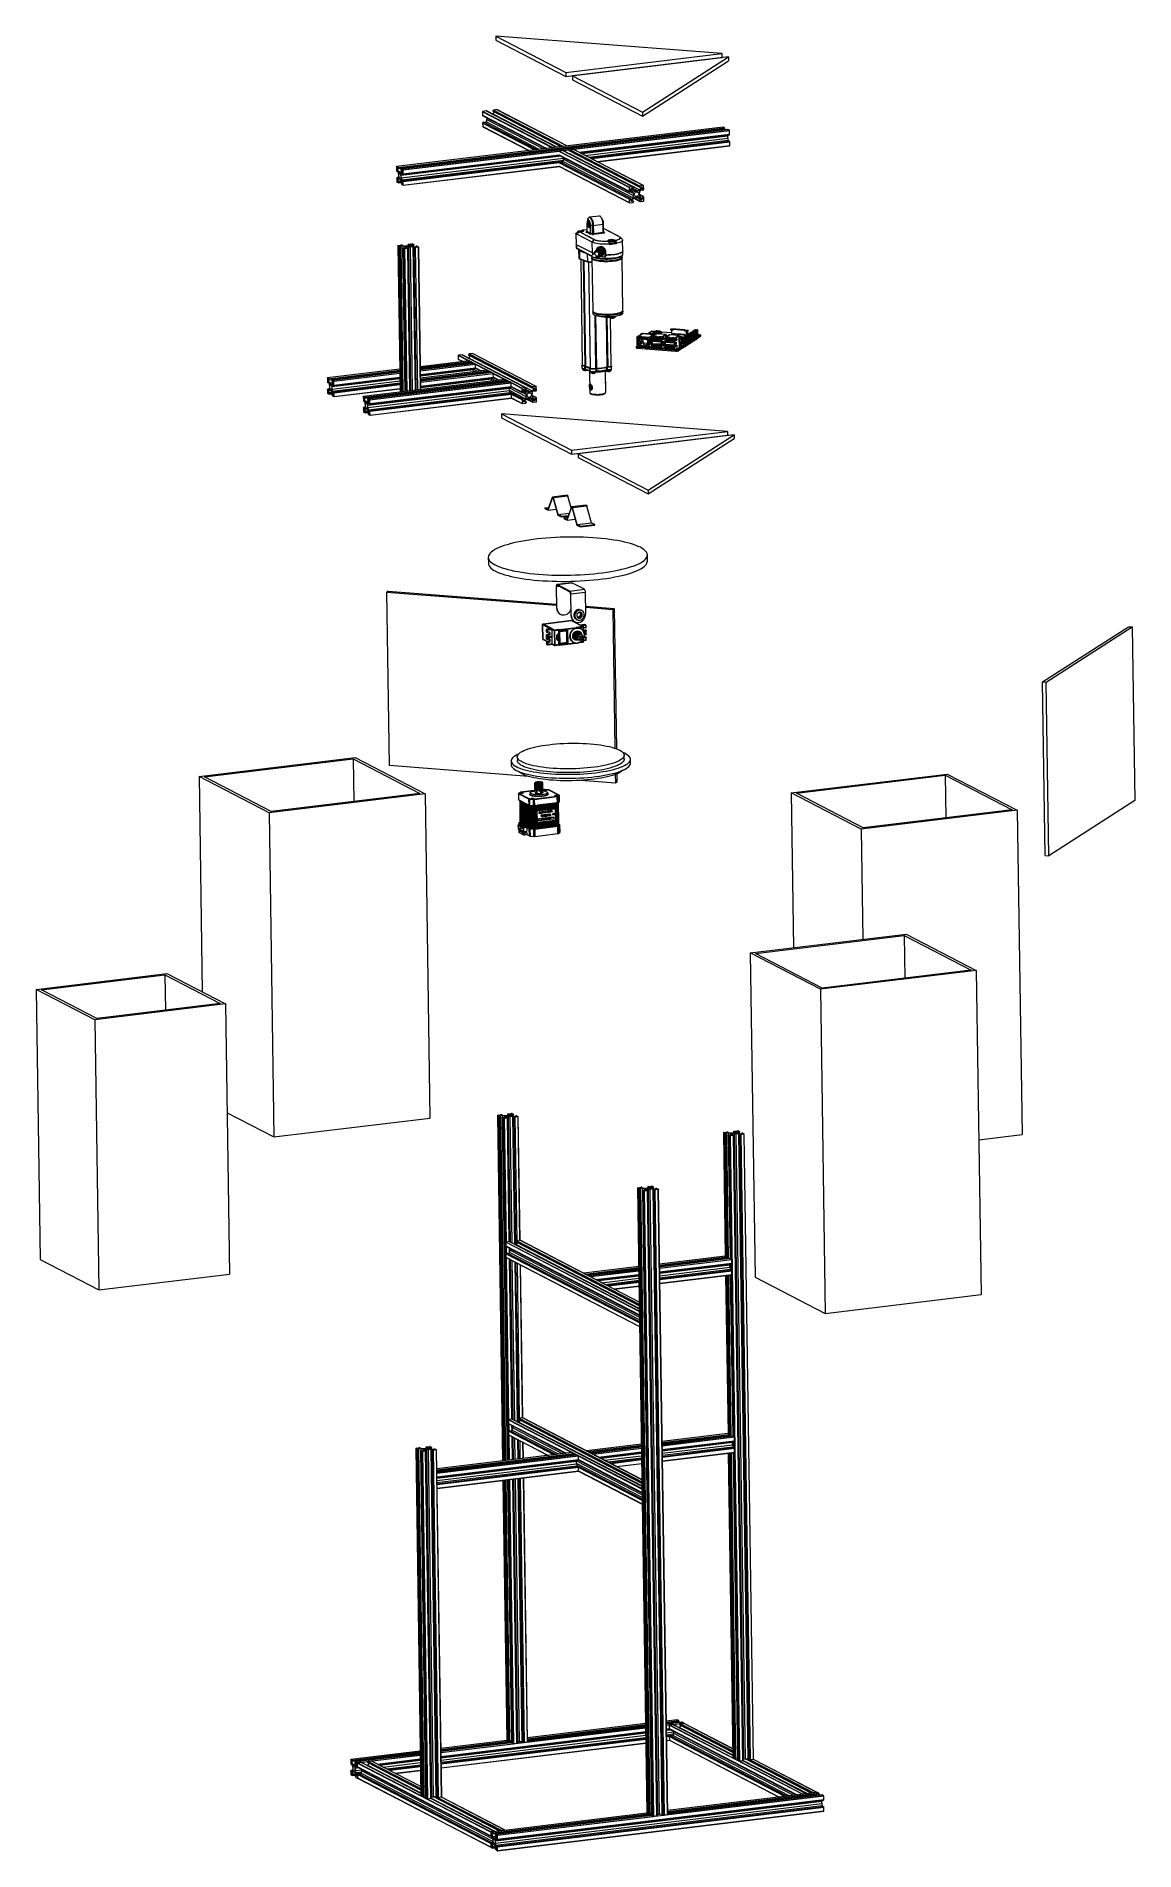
# Model space of a CAD drawing. Header units: millimetres. Extents: x -172 to 1209, y -709 to 1573.
import ezdxf

# ---------------------------------------------------------------- set-up
doc = ezdxf.new("R2010")
doc.units = ezdxf.units.MM

msp = doc.modelspace()

# ---------------------------------------------------------------- linework, layer by layer
at = {"color": 7, "linetype": 'Continuous', "lineweight": 15}
for p, q in [((406.3, 1573), (494.3, 1527.4)), ((406.3, 1573), (406.3, 1568.2)), ((690.5, 1551.2), (406.3, 1573)), ((406.3, 1568.2), (494.4, 1522.5)), ((494.3, 1527.4), (690.5, 1551.2)), ((494.4, 1522.5), (690.5, 1546.3)), ((698.6, 1547), (502.5, 1523.2)), ((590.6, 1477.5), (698.6, 1547)), ((590.7, 1472.6), (698.7, 1542.1)), ((690.5, 1551.2), (690.5, 1546.3)), ((698.6, 1547), (698.7, 1542.1)), ((494.3, 1527.4), (494.4, 1522.5)), ((502.5, 1523.2), (502.6, 1518.3)), ((502.5, 1523.2), (590.6, 1477.5)), ((502.6, 1518.3), (590.7, 1472.6)), ((389.4, 1478.2), (389.5, 1473.9)), ((389.6, 1463.9), (389.7, 1459.6)), ((393.8, 1479.1), (389.8, 1478.6)), ((389.8, 1478.6), (477.8, 1433)), ((389.9, 1473.1), (469.5, 1431.9)), ((391, 1465), (390.5, 1465)), ((391, 1465), (457.7, 1430.5)), ((394, 1465.4), (392.9, 1464)), ((481.9, 1433.5), (393.8, 1479.1)), ((482.3, 1433.4), (394.3, 1479.1)), ((395, 1470.5), (395, 1468.2)), ((402.3, 1479.2), (402.3, 1478.7)), ((488.3, 1434.2), (402.3, 1478.7)), ((404.3, 1477.7), (402.4, 1475.5)), ((407.3, 1480.8), (403.2, 1480.3)), ((403.2, 1480.3), (491.3, 1434.6)), ((495.4, 1435.1), (407.3, 1480.8)), ((495.5, 1435.1), (407.5, 1480.7)), ((590.6, 1477.5), (590.7, 1472.6)), ((691.9, 1458.9), (281.5, 1409.1)), ((692, 1458.9), (281.5, 1409.1)), ((283.4, 1408.1), (693.8, 1457.9)), ((283.8, 1406.9), (694.2, 1456.8)), ((694.2, 1456.3), (283.8, 1406.5)), ((697.9, 1455.8), (287.5, 1406)), ((698, 1455.8), (287.6, 1405.9)), ((289.4, 1405), (699.9, 1454.8)), ((389.9, 1459.3), (447.8, 1429.3)), ((512.2, 1426.5), (699.8, 1449.2)), ((524.6, 1420.1), (699.6, 1441.3)), ((693.8, 1457.9), (692, 1458.9)), ((693.5, 1455.2), (693.2, 1456.1)), ((694.2, 1456.3), (694.2, 1456.8)), ((697.7, 1445), (697.7, 1447.6)), ((699.9, 1454.8), (698, 1455.8)), ((698.5, 1441.2), (698.2, 1442)), ((699.8, 1441.2), (699.6, 1441.3)), ((700.1, 1450), (700, 1454.3)), ((700.3, 1435.7), (700.2, 1440)), ((289.2, 1391.5), (490.6, 1415.9)), ((289.3, 1399.4), (486.1, 1423.3)), ((481.9, 1433.5), (477.8, 1433)), ((573.8, 1382.7), (485.7, 1428.3)), ((485.7, 1424), (573.8, 1378.3)), ((490.1, 1429.2), (486, 1428.7)), ((486, 1428.7), (574.1, 1383.1)), ((486.2, 1423.2), (574.3, 1377.6)), ((574.9, 1369.4), (486.8, 1415.1)), ((487.2, 1415.1), (486.8, 1415.1)), ((487.2, 1415.1), (575.3, 1369.5)), ((490.3, 1415.5), (489.4, 1414.4)), ((578.2, 1383.6), (490.1, 1429.2)), ((578.4, 1369.8), (490.3, 1415.5)), ((578.7, 1383.5), (490.6, 1429.2)), ((495.4, 1435.1), (491.3, 1434.6)), ((491.3, 1420.6), (491.3, 1418.3)), ((491.3, 1418.3), (579.4, 1372.7)), ((586.7, 1383.2), (498.6, 1428.8)), ((498.7, 1425.6), (586.8, 1379.9)), ((503.5, 1430.9), (499.5, 1430.4)), ((499.5, 1430.4), (587.6, 1384.7)), ((591.6, 1385.2), (503.5, 1430.9)), ((591.8, 1385.2), (503.7, 1430.8)), ((533.9, 1415.2), (700.2, 1435.4)), ((281.4, 1408.8), (281.4, 1404.4)), ((283.4, 1408.1), (281.5, 1409.1)), ((281.6, 1394.4), (281.7, 1390.1)), ((282.1, 1403.2), (281.9, 1403.3)), ((283.9, 1395.5), (281.9, 1395.2)), ((282.1, 1403.2), (282, 1406)), ((282, 1395.2), (282.2, 1395.1)), ((282.1, 1403.2), (283.2, 1403.3)), ((282.2, 1406), (283.4, 1402.5)), ((283.9, 1395.3), (282.2, 1395.1)), ((282.2, 1392.3), (282.2, 1395.1)), ((283.6, 1394.3), (282.4, 1392.1)), ((282.6, 1407.1), (283.8, 1406.5)), ((283.8, 1403.2), (282.6, 1406.8)), ((282.8, 1390.9), (284, 1393.2)), ((283.8, 1406.9), (283.8, 1406.5)), ((284, 1399.5), (284, 1396.8)), ((286.1, 1400.9), (285, 1401.5)), ((285.1, 1393.7), (286.2, 1393.1)), ((287.2, 1404.7), (287.2, 1405.2)), ((287.2, 1404.7), (288.4, 1404.1)), ((287.3, 1395.1), (287.2, 1397.8)), ((288.4, 1403.7), (287.3, 1401.4)), ((289.4, 1405), (287.6, 1405.9)), ((287.7, 1400.3), (288.9, 1402.6)), ((289.1, 1388.6), (287.8, 1392.1)), ((289, 1402.4), (289, 1399.5)), ((289.2, 1399.4), (289, 1399.5)), ((289.6, 1400.2), (289.6, 1404.5)), ((289.7, 1385.6), (486.1, 1409.4)), ((574, 1368.3), (485.9, 1414)), ((486, 1409.7), (574, 1364)), ((486.1, 1409.4), (574.2, 1363.7)), ((281.8, 1389.6), (283.6, 1388.7)), ((284, 1389.9), (282.9, 1390.6)), ((283.8, 1388.7), (288.2, 1389.2)), ((284, 1389.9), (287.8, 1390.4)), ((284, 1389.9), (284, 1389.5)), ((287.4, 1391.4), (288.7, 1387.9)), ((288.5, 1388.3), (287.4, 1388.2)), ((287.4, 1387.7), (287.4, 1388.2)), ((288.6, 1387.6), (287.4, 1388.2)), ((287.9, 1386.5), (289.7, 1385.6)), ((289.2, 1391.5), (289.2, 1388.7)), ((289.2, 1391.5), (289.4, 1391.4)), ((289.8, 1385.9), (289.8, 1390.2)), ((573.8, 1382.7), (573.8, 1378.3)), ((578.2, 1383.6), (574.1, 1383.1)), ((575.2, 1377.5), (574.8, 1377.5)), ((574.9, 1369.4), (575.3, 1369.5)), ((575.2, 1377.5), (575.2, 1380.3)), ((575.4, 1366.7), (575.3, 1369.5)), ((575.5, 1380.5), (578.2, 1378)), ((578.4, 1369.8), (575.7, 1366.6)), ((579.1, 1379), (576.3, 1381.6)), ((576.5, 1381.9), (579.1, 1382.2)), ((579.1, 1382.7), (579.1, 1382.2)), ((579.4, 1375.3), (579.4, 1372.7)), ((579.7, 1369.4), (587.4, 1365.4)), ((580.5, 1370), (586.9, 1366.7)), ((584.2, 1378.5), (581.7, 1378.2)), ((581.8, 1370.4), (584.3, 1370.7)), ((586.7, 1383.2), (586.7, 1383.6)), ((586.7, 1383.2), (589.3, 1383.5)), ((586.7, 1373.6), (586.7, 1376.2)), ((591.8, 1371.3), (586.7, 1374)), ((590.8, 1371.4), (586.7, 1373.5)), ((589.5, 1383.2), (586.8, 1379.9)), ((586.9, 1369.9), (589.7, 1367.3)), ((591.6, 1385.2), (587.6, 1384.7)), ((587.7, 1379.1), (590.4, 1382.3)), ((590.6, 1368.4), (587.8, 1370.9)), ((588.8, 1380.4), (590.7, 1379.4)), ((590.7, 1382.2), (590.7, 1379.4)), ((591.2, 1379.5), (590.7, 1379.4)), ((590.8, 1371.4), (590.9, 1368.6)), ((590.8, 1371.4), (591.3, 1371.4)), ((592.1, 1380.6), (592, 1384.9)), ((592.3, 1366.2), (592.2, 1370.6)), ((536.4, 1347), (524, 1345.5)), ((574, 1368.3), (574, 1364)), ((574.4, 1363.7), (578.5, 1364.2)), ((576.6, 1365.7), (579.3, 1369)), ((579.4, 1365.7), (576.7, 1365.4)), ((579.4, 1365.7), (577.4, 1366.7)), ((579.4, 1365.7), (579.4, 1365.3)), ((589.6, 1367), (586.9, 1366.7)), ((586.9, 1366.2), (586.9, 1366.7)), ((587.9, 1365.3), (591.9, 1365.8)), ((506.8, 1325.1), (507, 1311.5)), ((507.5, 1310.9), (507.3, 1324.5)), ((507.6, 1324.4), (507.3, 1324.5)), ((509.9, 1325.9), (507.7, 1324.4)), ((509.8, 1325.8), (507.8, 1324.4)), ((527.4, 1314.1), (507.9, 1324.2)), ((508.3, 1325.6), (508.3, 1325.3)), ((509.7, 1327.3), (509.7, 1327.3)), ((509.7, 1327.3), (509.7, 1327.3)), ((510.1, 1327.1), (510.1, 1327.2)), ((510.1, 1327.1), (510.1, 1327.1)), ((510.5, 1327.8), (510.6, 1327.9)), ((510.5, 1327.8), (510.5, 1327.8)), ((511.1, 1327.5), (511.1, 1327.8)), ((511.3, 1327.9), (511.4, 1327.9)), ((530, 1317.2), (511.3, 1326.9)), ((511.4, 1328), (511.4, 1327.9)), ((511.5, 1327.6), (511.4, 1327.9)), ((511.6, 1327.1), (530.3, 1317.4)), ((512, 1327.1), (512, 1327.9)), ((512.4, 1327.1), (512.4, 1327.7)), ((513.2, 1328), (513, 1327.9)), ((513.5, 1327.8), (513.4, 1327.8)), ((513.4, 1327.7), (513.5, 1327.8)), ((513.5, 1327.8), (513.5, 1327.8)), ((513.9, 1327.6), (513.8, 1327.6)), ((513.8, 1327.6), (513.9, 1327.6)), ((520.8, 1329.8), (514.6, 1329.1)), ((519.8, 1326.8), (520.2, 1327.7)), ((524.4, 1324.4), (519.8, 1326.8)), ((520.8, 1337.6), (520.8, 1327.8)), ((520.8, 1327.8), (525.3, 1325.5)), ((521.5, 1341.9), (521, 1339.7)), ((527.8, 1323.8), (524.9, 1324.3)), ((525.1, 1336.5), (525.3, 1335.3)), ((525.3, 1325.5), (525.1, 1336.5)), ((528.2, 1334.8), (525.3, 1335.3)), ((525.3, 1335.3), (525.4, 1325.4)), ((525.4, 1325.4), (528.3, 1325)), ((528.3, 1325), (528.2, 1334.8)), ((541.1, 1336.3), (528.7, 1334.8)), ((528.7, 1334.8), (528.8, 1325)), ((528.8, 1325), (541.3, 1326.5)), ((542.3, 1325.4), (529.2, 1323.8)), ((541.1, 1336.3), (541.4, 1337.2)), ((541.3, 1326.5), (541.1, 1336.3)), ((541.3, 1326.5), (541.7, 1327.4)), ((541.4, 1337.2), (541.4, 1338.4)), ((541.4, 1338.4), (541.4, 1338.4)), ((541.7, 1327.4), (541.4, 1337.5)), ((541.7, 1327.4), (541.4, 1337.2)), ((542.1, 1330.8), (541.7, 1330.7)), ((560.9, 1321.1), (542.2, 1330.8)), ((542.7, 1326.4), (542.3, 1325.4)), ((561.2, 1321.1), (542.5, 1330.7)), ((283, 1309.9), (285.7, 1125.5)), ((284.8, 1308.9), (283, 1309.8)), ((283.2, 1309.9), (287.3, 1310.4)), ((285.4, 1309.4), (286.6, 1308.8)), ((289.6, 1309.2), (285.7, 1309.5)), ((288.8, 1310.2), (286.2, 1309.9)), ((286.2, 1309.8), (290.1, 1309.5)), ((286.6, 1308.8), (286.2, 1308.8)), ((286.6, 1308.8), (289.3, 1126)), ((288.6, 1310.3), (288.8, 1310.2)), ((288.8, 1309.6), (288.8, 1310.2)), ((289, 1306.8), (291.6, 1126.2)), ((290.9, 1305.7), (289.1, 1306.7)), ((289.6, 1307), (290, 1307.1)), ((290, 1307.1), (291.2, 1306.4)), ((295.5, 1306.2), (291.4, 1305.7)), ((291.6, 1306.5), (293.1, 1307.4)), ((293, 1308.1), (291.9, 1308.7)), ((294.4, 1307.3), (292.9, 1306.4)), ((293.1, 1306.3), (295.8, 1306.6)), ((293.2, 1309.6), (295.7, 1309.9)), ((295.8, 1306.6), (296, 1306.5)), ((296.1, 1311.3), (296.1, 1309.9)), ((298.7, 1127.1), (296.1, 1306.4)), ((296.4, 1311.1), (296.2, 1311.3)), ((299, 1311.5), (296.4, 1311.1)), ((296.4, 1311.1), (296.4, 1310)), ((299, 1308.2), (296.5, 1307.9)), ((296.7, 1311.6), (300.7, 1312.1)), ((297.8, 1310.4), (299.3, 1311.4)), ((300.6, 1311.3), (299.1, 1310.3)), ((299.2, 1309.6), (300.3, 1309)), ((302.1, 1310.7), (300.9, 1311.3)), ((301.3, 1312), (303.1, 1311.1)), ((306, 1307.9), (302, 1308.2)), ((302.6, 1310.8), (302.1, 1310.7)), ((302.1, 1308.6), (302.1, 1310.7)), ((302.5, 1308.6), (306.4, 1308.3)), ((303.2, 1308.5), (303.2, 1311)), ((303.3, 1307.5), (306, 1307.9)), ((303.5, 1307.4), (303.3, 1307.5)), ((306, 1128), (303.3, 1307.5)), ((308.9, 1307.8), (304.9, 1307.3)), ((305.5, 1308.9), (306, 1309)), ((306.7, 1308.3), (305.5, 1308.9)), ((305.5, 1308.9), (305.5, 1308.3)), ((307.3, 1308.9), (309.1, 1308)), ((311.8, 1128.7), (309.2, 1307.9)), ((507, 1311.5), (507.1, 1307.4)), ((527.6, 1300.5), (507.5, 1310.9)), ((507.5, 1310.9), (507.6, 1306.8)), ((508, 1306.2), (509.6, 1305.4)), ((509.6, 1305.4), (509.6, 1305.4)), ((510.3, 1304.2), (510.4, 1294.3)), ((511.2, 1303.8), (511.3, 1293.6)), ((511.3, 1304.5), (527.5, 1296.1)), ((527.4, 1314.1), (530, 1317.2)), ((527.6, 1300.5), (527.4, 1314.1)), ((532.2, 1301.5), (528.3, 1299)), ((531.3, 1302.8), (530.9, 1302.3)), ((532.2, 1303.6), (531.8, 1303.2)), ((533.1, 1304.5), (532.7, 1304.1)), ((534.5, 1305.8), (533.6, 1304.9)), ((535.4, 1307.7), (534.5, 1307.1)), ((535.2, 1303.4), (535.2, 1304.1)), ((537.4, 1305.3), (537.4, 1305.9)), ((539.8, 1301.1), (539.1, 1301.2)), ((543.4, 1301.7), (544.3, 1302.2)), ((543.5, 1295.8), (543.4, 1301.7)), ((544.4, 1296.4), (544.3, 1302.2)), ((547.6, 1315.5), (547.5, 1315.6)), ((548, 1315.3), (547.6, 1315.5)), ((548.3, 1315.3), (547.8, 1315.5)), ((549.7, 1315.2), (549.7, 1315.2)), ((549.7, 1315.2), (549.7, 1315.2)), ((550.1, 1315), (550, 1315)), ((550.1, 1315), (550.1, 1315)), ((550.5, 1315.7), (550.6, 1315.7)), ((550.5, 1315.7), (550.5, 1315.7)), ((551.1, 1315.4), (551.1, 1315.7)), ((551.3, 1315.8), (551.4, 1315.8)), ((551.4, 1315.8), (551.4, 1315.8)), ((551.5, 1315.5), (551.4, 1315.8)), ((552, 1315), (552, 1315.8)), ((552.2, 1314.8), (552.1, 1314.9)), ((552.3, 1314.9), (552.2, 1314.8)), ((552.4, 1314.9), (552.4, 1315.6)), ((553.1, 1315), (553, 1315)), ((553.1, 1315), (553.1, 1315)), ((553.4, 1315.7), (553.5, 1315.7)), ((553.4, 1315.7), (553.4, 1315.7)), ((553.4, 1315.5), (553.4, 1315.7)), ((553.8, 1315.5), (553.8, 1315.5)), ((553.8, 1315.5), (553.8, 1315.5)), ((555.3, 1313.3), (555.3, 1313.5)), ((555.5, 1313.9), (555.5, 1316)), ((556, 1315.8), (555.5, 1316)), ((555.5, 1313.9), (556.9, 1313.2)), ((555.9, 1316.6), (556.4, 1316.3)), ((565, 1317.8), (562.2, 1320.3)), ((565.9, 1303), (565.6, 1316.6)), ((565.9, 1298.9), (565.9, 1303)), ((511.3, 1293.6), (521.3, 1289.9)), ((511.6, 1293.2), (521.6, 1289.5)), ((512.9, 1292.7), (514.9, 1159.4)), ((522.9, 1289.2), (524.9, 1155.7)), ((526.9, 1296.4), (527, 1294.7)), ((527, 1294.7), (527, 1294.2)), ((527, 1293.7), (528, 1227.7)), ((531, 1294.7), (534.9, 1297.3)), ((535.1, 1295.7), (535.7, 1295.9)), ((536.3, 1296.2), (536.9, 1296.4)), ((536.8, 1296.4), (543.5, 1295.8)), ((537.4, 1296.6), (538, 1296.8)), ((538.6, 1297.1), (539.8, 1297.5)), ((543.5, 1295.8), (544.4, 1296.4)), ((565, 1295.2), (564.9, 1297.1)), ((565, 1294.8), (565, 1295.2)), ((566, 1228.2), (565, 1294.3)), ((528, 1227.2), (528, 1226.7)), ((528, 1226.7), (528, 1224.6)), ((528.6, 1226.6), (529.1, 1226.1)), ((551.3, 1158.2), (550.4, 1219.6)), ((564.9, 1226.7), (565.4, 1227.1)), ((566, 1227.3), (566, 1227.8)), ((566, 1225.1), (566, 1227.3)), ((583.4, 1193.3), (583.4, 1190.7)), ((583.5, 1194.9), (583.7, 1195)), ((583.5, 1194.9), (583.5, 1193.3)), ((583.5, 1193.5), (583.5, 1193.5)), ((583.7, 1190.7), (583.5, 1190.6)), ((583.6, 1188.5), (583.5, 1188.4)), ((583.5, 1188.4), (583.5, 1185.8)), ((583.5, 1188.4), (583.7, 1188.4)), ((583.5, 1188.3), (583.8, 1188.3)), ((583.6, 1193.4), (583.7, 1193.5)), ((583.6, 1190.6), (583.6, 1188.4)), ((583.6, 1188.4), (583.8, 1188.5)), ((583.7, 1193.3), (583.7, 1194.8)), ((583.7, 1194.8), (598.5, 1193.7)), ((583.7, 1193.3), (583.7, 1193.3)), ((583.7, 1190.5), (583.8, 1190.5)), ((583.8, 1188.4), (583.7, 1190.5)), ((583.7, 1188.4), (583.7, 1188.4)), ((583.8, 1195.1), (584.6, 1195.7)), ((598.5, 1194), (583.8, 1195.1)), ((583.8, 1193.3), (583.8, 1194.9)), ((583.8, 1190.6), (583.8, 1193.2)), ((583.8, 1190.6), (583.8, 1190.5)), ((583.9, 1188.4), (583.8, 1190.3)), ((583.8, 1188.4), (583.8, 1188.4)), ((583.8, 1188.4), (583.8, 1188.2)), ((583.9, 1185.6), (583.8, 1188.2)), ((584.6, 1195.7), (599.4, 1194.6)), ((584.7, 1195.7), (587.9, 1197.7)), ((584.9, 1190.5), (585.1, 1190.5)), ((584.9, 1190.2), (585, 1188.2)), ((584.9, 1190.2), (585, 1190.2)), ((585, 1195.7), (588.1, 1197.7)), ((585, 1187.9), (585.1, 1188)), ((585.1, 1187.9), (585, 1187.9)), ((585.1, 1193.1), (585.1, 1190.5)), ((597.1, 1192.2), (585.1, 1193.1)), ((585.1, 1190.5), (585.2, 1190.5)), ((585.1, 1188), (585.2, 1188)), ((585.2, 1188), (585.1, 1187.9)), ((585.1, 1187.9), (585.2, 1185.3)), ((585.2, 1193.1), (585.2, 1190.5)), ((585.2, 1190.7), (585.2, 1193.1)), ((585.2, 1190.7), (585.7, 1190.8)), ((585.2, 1190.2), (585.2, 1190.5)), ((589, 1190.2), (585.2, 1187.8)), ((585.2, 1188), (585.2, 1188.2)), ((585.2, 1188), (585.3, 1185.4)), ((585.7, 1187.9), (585.2, 1187.8)), ((585.3, 1185.4), (585.2, 1187.8)), ((585.3, 1193.1), (585.7, 1192.8)), ((586.5, 1190.8), (585.3, 1190.2)), ((585.3, 1188.3), (585.3, 1190.2)), ((585.3, 1188.3), (586.6, 1188.9)), ((589, 1197.7), (585.7, 1195.6)), ((585.7, 1192.8), (597, 1191.9)), ((585.7, 1190.8), (585.7, 1192.8)), ((588.5, 1192.6), (585.7, 1190.8)), ((585.7, 1190.5), (586.3, 1190.8)), ((589.4, 1190.2), (585.7, 1187.9)), ((585.8, 1185.8), (585.7, 1187.9)), ((588.4, 1187.5), (585.8, 1185.8)), ((586.3, 1190.8), (586.3, 1190.9)), ((586.3, 1190.9), (586.4, 1190.9)), ((586.4, 1190.9), (586.6, 1190.9)), ((586.6, 1190.9), (586.5, 1190.8)), ((586.6, 1188.9), (586.5, 1190.8)), ((586.6, 1190.9), (586.6, 1190.9)), ((586.6, 1188.9), (586.6, 1190.9)), ((586.6, 1188.9), (586.6, 1188.9)), ((586.6, 1188.9), (586.6, 1188.9)), ((586.8, 1190), (586.8, 1190.2)), ((587.9, 1197.7), (588.1, 1197.7)), ((589.5, 1198.9), (588, 1197.9)), ((588.1, 1197.9), (589.6, 1198.9)), ((588.1, 1197.9), (588.4, 1197.9)), ((588.1, 1197.7), (588.1, 1197.7)), ((588.4, 1197.7), (588.1, 1197.7)), ((588.1, 1197.7), (588.1, 1197.7)), ((591.8, 1188), (588.2, 1185.6)), ((588.4, 1197.9), (588.4, 1197.7)), ((589.4, 1188.9), (588.4, 1188.3)), ((588.4, 1188.3), (588.4, 1187.5)), ((588.4, 1187.5), (590.6, 1187.4)), ((589, 1198), (590.2, 1198.7)), ((590.2, 1198.5), (589, 1197.8)), ((589, 1197.8), (589, 1198)), ((589, 1192.6), (589, 1190.2)), ((589, 1190.2), (589.4, 1190.2)), ((589.4, 1190.2), (589.4, 1188.9)), ((589.9, 1198.9), (589.6, 1198.9)), ((589.8, 1198.9), (590.7, 1199.5)), ((589.8, 1198.9), (590, 1198.9)), ((589.9, 1198.8), (590.8, 1199.4)), ((591, 1199.5), (590, 1198.9)), ((590.2, 1198.8), (591.1, 1199.4)), ((591.2, 1199.2), (590.2, 1198.5)), ((590.2, 1198.5), (590.2, 1198.8)), ((590.2, 1198.7), (590.2, 1198.5)), ((590.6, 1187.4), (591.6, 1188)), ((590.8, 1199.4), (591.1, 1199.4)), ((591, 1199.5), (591, 1199.5)), ((591, 1199.5), (605.7, 1198.4)), ((591, 1199.4), (591, 1199.5)), ((591.1, 1199.6), (605.8, 1198.4)), ((591.1, 1199.4), (591.1, 1199.1)), ((591.2, 1199.2), (605, 1198.1)), ((591.4, 1187.9), (591.3, 1191.2)), ((591.6, 1188), (591.8, 1188)), ((591.8, 1188), (591.8, 1185.1)), ((597, 1186.7), (591.8, 1187.1)), ((597.1, 1186.7), (591.8, 1187.1)), ((597.1, 1192.1), (597, 1191.9)), ((597, 1191.9), (597, 1189.9)), ((597, 1189.9), (597.2, 1189.8)), ((597.1, 1199.1), (601.8, 1202.1)), ((597.2, 1189.5), (597.1, 1192.2)), ((597.2, 1187.1), (597.1, 1187)), ((597.1, 1187), (597.2, 1186.9)), ((597.1, 1187), (597.1, 1184.9)), ((597.2, 1189.5), (597.3, 1189.5)), ((597.2, 1189.3), (597.2, 1189.4)), ((597.2, 1189.3), (597.2, 1187.4)), ((597.4, 1187), (597.2, 1187)), ((597.2, 1184.4), (597.2, 1187)), ((597.3, 1189.5), (597.4, 1189.6)), ((597.4, 1189.3), (597.3, 1189.2)), ((597.4, 1187.3), (597.3, 1189.2)), ((597.3, 1187.1), (597.5, 1187)), ((597.4, 1187), (597.5, 1187)), ((598.3, 1192), (598.3, 1192.2)), ((598.5, 1192.2), (598.4, 1192.2)), ((598.4, 1192.1), (598.5, 1189.5)), ((598.4, 1189.4), (598.4, 1189.5)), ((599.4, 1194.6), (598.5, 1194)), ((599.4, 1194.3), (598.5, 1193.8)), ((598.5, 1193.8), (598.6, 1192.2)), ((598.5, 1193.8), (598.5, 1193.7)), ((598.5, 1193.7), (598.5, 1192.2)), ((598.5, 1189.4), (598.5, 1187.2)), ((598.5, 1189.4), (598.5, 1189.4)), ((598.5, 1187.2), (598.6, 1187.3)), ((598.5, 1187.1), (598.5, 1187.2)), ((598.5, 1187.2), (598.5, 1187.2)), ((598.6, 1187.2), (598.5, 1187.1)), ((598.5, 1187.1), (598.5, 1184.5)), ((598.6, 1192.2), (598.7, 1192.3)), ((598.7, 1189.5), (598.6, 1189.4)), ((598.6, 1189.4), (598.6, 1187.3)), ((598.6, 1187.3), (598.8, 1187.3)), ((598.6, 1187.3), (598.6, 1187.3)), ((603.1, 1196.5), (598.8, 1193.7)), ((598.8, 1192.2), (598.8, 1193.7)), ((601.3, 1193.4), (598.8, 1192.2)), ((598.8, 1189.4), (598.9, 1189.5)), ((598.8, 1189.5), (598.8, 1189.5)), ((598.9, 1187.3), (598.8, 1189.4)), ((598.8, 1187.2), (598.9, 1187.1)), ((599.4, 1192.3), (598.9, 1192.2)), ((598.9, 1192.2), (599.1, 1192.1)), ((601.2, 1188.4), (598.9, 1187.3)), ((599.5, 1187.4), (599, 1187.2)), ((599, 1187.2), (599.2, 1187.2)), ((599.1, 1192.1), (599.6, 1192.3)), ((599.1, 1189.5), (599.1, 1192.1)), ((599.6, 1189.8), (599.1, 1189.5)), ((599.2, 1187.2), (599.7, 1187.3)), ((599.2, 1184.6), (599.2, 1187.2)), ((602.9, 1196.6), (599.4, 1194.3)), ((599.4, 1194.6), (599.4, 1194.3)), ((599.6, 1192.3), (599.4, 1192.3)), ((599.4, 1192.3), (599.5, 1192.3)), ((599.5, 1192.4), (601.3, 1193.1)), ((599.7, 1192.3), (599.5, 1192.4)), ((599.5, 1192.3), (599.7, 1192.3)), ((599.7, 1187.3), (599.5, 1187.4)), ((599.5, 1187.4), (599.8, 1187.4)), ((599.5, 1187.4), (599.5, 1187.4)), ((599.6, 1192.3), (599.6, 1189.8)), ((599.7, 1192.3), (599.6, 1192.3)), ((599.6, 1189.8), (599.7, 1189.8)), ((599.6, 1187.4), (601.2, 1188.1)), ((599.8, 1187.4), (599.6, 1187.4)), ((599.7, 1199.2), (600.1, 1199.5)), ((601.5, 1193), (599.7, 1192.3)), ((599.8, 1189.9), (599.7, 1192.3)), ((599.7, 1192.3), (599.7, 1192.3)), ((599.7, 1189.8), (599.8, 1189.9)), ((599.8, 1187.4), (599.7, 1187.3)), ((599.7, 1187.3), (599.7, 1184.9)), ((599.8, 1189.9), (601.5, 1191.4)), ((601.2, 1187.9), (599.8, 1187.4)), ((599.9, 1184.9), (599.8, 1187.4)), ((599.8, 1187.4), (599.8, 1187.4)), ((603.8, 1198.8), (600, 1199.1)), ((600.7, 1199), (600.9, 1199.2)), ((600.8, 1199.6), (604.5, 1199.3)), ((601.1, 1199.3), (600.9, 1199.2)), ((600.9, 1199.2), (601.1, 1199)), ((601.4, 1199.1), (601.1, 1199.3)), ((601.2, 1189.5), (601.2, 1189.6)), ((601.8, 1189.6), (601.2, 1189.6)), ((601.7, 1189.5), (601.2, 1189.5)), ((601.2, 1189.5), (601.2, 1186.6)), ((601.3, 1193.1), (601.5, 1193)), ((601.3, 1193.1), (601.4, 1193.1)), ((601.4, 1199), (602.2, 1199)), ((601.4, 1193.1), (601.6, 1193.1)), ((601.5, 1193), (601.6, 1193.1)), ((601.5, 1193.1), (601.6, 1193.1)), ((601.5, 1193.1), (601.7, 1193.1)), ((601.5, 1191.4), (601.5, 1193)), ((601.6, 1191.5), (601.5, 1191.4)), ((601.6, 1193.1), (601.7, 1191.5)), ((601.6, 1193.1), (601.6, 1193.1)), ((601.6, 1193.1), (601.8, 1193.1)), ((601.7, 1191.5), (601.6, 1191.5)), ((601.7, 1193.1), (601.8, 1193.1)), ((601.9, 1191.6), (601.7, 1191.5)), ((601.7, 1189.5), (601.8, 1186.6)), ((612.6, 1201.3), (601.8, 1202.1)), ((612.6, 1201.2), (601.8, 1202.1)), ((604.1, 1199.2), (601.8, 1198.9)), ((601.9, 1193.1), (601.8, 1193.1)), ((601.9, 1199), (601.9, 1199)), ((601.9, 1198.9), (601.9, 1199)), ((602.1, 1193.5), (602.2, 1190.4)), ((602.2, 1189.6), (602.5, 1189.8)), ((602.3, 1194.8), (602.3, 1193.8)), ((602.3, 1193.8), (602.3, 1193.7)), ((603.5, 1197.7), (602.4, 1197)), ((602.4, 1196.9), (602.4, 1196.7)), ((602.4, 1193.8), (602.4, 1190.1)), ((602.4, 1193.8), (602.4, 1193.8)), ((602.5, 1193.8), (602.4, 1193.8)), ((602.4, 1190.1), (602.4, 1190)), ((602.4, 1190.1), (602.5, 1190.1)), ((602.4, 1190), (602.6, 1190)), ((602.4, 1189.6), (602.6, 1189.7)), ((602.4, 1186.7), (602.4, 1189.6)), ((602.6, 1186.8), (602.4, 1186.7)), ((608.1, 1198.7), (602.5, 1195.1)), ((602.5, 1193.8), (602.5, 1194.8)), ((602.5, 1194.7), (602.5, 1193.8)), ((602.5, 1193.8), (602.7, 1193.8)), ((602.5, 1193.8), (602.5, 1193.8)), ((602.7, 1194.9), (602.6, 1194.9)), ((602.6, 1190), (602.6, 1190.1)), ((602.6, 1190.1), (602.6, 1189.4)), ((602.6, 1189.4), (602.6, 1186.9)), ((602.6, 1189.4), (602.8, 1189.4)), ((602.6, 1186.9), (602.6, 1185.2)), ((608.3, 1198.8), (602.7, 1195.1)), ((602.7, 1196.8), (602.9, 1196.8)), ((602.7, 1196.6), (602.7, 1196.8)), ((602.9, 1196.6), (602.7, 1196.6)), ((605.6, 1194.9), (602.7, 1195.1)), ((602.7, 1194.9), (605.6, 1194.7)), ((602.7, 1194.7), (602.7, 1193.8)), ((602.7, 1193.8), (602.7, 1190.1)), ((602.7, 1193.8), (602.7, 1193.8)), ((602.7, 1190.1), (602.8, 1190.1)), ((605.6, 1194.7), (602.8, 1194.9)), ((602.8, 1194.7), (605.6, 1194.5)), ((602.8, 1190.1), (602.8, 1189.4)), ((602.8, 1189.4), (603.6, 1189.3)), ((602.8, 1186.8), (602.8, 1189.3)), ((603.6, 1189.2), (602.8, 1189.3)), ((602.8, 1186.8), (603.7, 1186.7)), ((602.8, 1186.8), (602.8, 1185.2)), ((602.9, 1201.3), (603.3, 1201.5)), ((602.9, 1198.9), (603.7, 1198.9)), ((604.4, 1197.8), (602.9, 1196.8)), ((602.9, 1196.6), (603.1, 1196.5)), ((602.9, 1196.6), (602.9, 1196.6)), ((604.6, 1197.5), (603.1, 1196.5)), ((607, 1200.8), (603.2, 1201.1)), ((603.3, 1194.1), (603.2, 1193.9)), ((603.2, 1194), (603.2, 1194)), ((603.4, 1193.7), (603.2, 1193.9)), ((603.2, 1193.9), (603.2, 1192.4)), ((603.2, 1191.7), (603.2, 1193.7)), ((603.2, 1193.7), (603.2, 1193.7)), ((603.2, 1193.7), (603.2, 1191.7)), ((603.2, 1193.7), (603.2, 1193.7)), ((603.2, 1193.7), (603.2, 1193.7)), ((603.2, 1193.7), (603.2, 1193.7)), ((603.2, 1193.7), (603.2, 1193.7)), ((603.4, 1192.4), (603.2, 1192.4)), ((603.2, 1192.4), (603.3, 1192.3)), ((604.2, 1192.3), (603.2, 1191.4)), ((603.2, 1191.7), (604.1, 1192.3)), ((603.8, 1192.1), (603.2, 1191.6)), ((603.2, 1191.7), (603.2, 1191.7)), ((604.1, 1194.6), (603.3, 1194.1)), ((614.1, 1193.3), (603.3, 1194.1)), ((603.3, 1192.3), (614.1, 1191.5)), ((603.4, 1189.7), (603.3, 1189.3)), ((603.4, 1193.7), (613.6, 1192.9)), ((603.4, 1193.7), (603.4, 1192.4)), ((613.7, 1191.6), (603.4, 1192.4)), ((603.4, 1189.7), (603.7, 1189.8)), ((603.6, 1189.6), (603.4, 1189.7)), ((603.6, 1189.8), (604.3, 1190.3)), ((603.6, 1189.8), (603.7, 1189.8)), ((603.6, 1189.8), (603.6, 1189.8)), ((603.6, 1189.2), (603.6, 1189.6)), ((603.6, 1189.6), (613.4, 1188.8)), ((603.7, 1198.9), (604.1, 1199.2)), ((603.7, 1198.9), (603.7, 1198.8)), ((603.7, 1198.9), (603.8, 1198.9)), ((603.7, 1189.9), (603.9, 1190)), ((613.5, 1189.2), (603.7, 1189.9)), ((603.7, 1186.4), (603.7, 1186.7)), ((604.2, 1199.2), (603.8, 1198.9)), ((603.8, 1198.9), (603.9, 1198.9)), ((603.8, 1198.8), (603.8, 1198.9)), ((603.8, 1189.9), (603.8, 1189.9)), ((603.9, 1201.1), (604.1, 1201.2)), ((603.9, 1190), (604.8, 1190.6)), ((603.9, 1190), (604.1, 1190)), ((604, 1201.6), (607.7, 1201.3)), ((604, 1190.1), (604, 1190.1)), ((604.3, 1201.4), (604.1, 1201.2)), ((604.1, 1201.2), (604.3, 1201)), ((604.2, 1199.2), (604.1, 1199.2)), ((604.3, 1199.2), (604.2, 1199.2)), ((604.4, 1197.8), (604.2, 1197.8)), ((604.2, 1190.2), (604.2, 1190.2)), ((604.6, 1201.1), (604.3, 1201.4)), ((604.3, 1190.7), (605.7, 1191.6)), ((605.7, 1191.5), (604.3, 1190.6)), ((604.3, 1190.3), (604.3, 1190.7)), ((604.8, 1190.6), (604.3, 1190.6)), ((604.3, 1190.6), (604.3, 1190.3)), ((604.4, 1190.1), (605.6, 1190.8)), ((605.3, 1198.3), (604.5, 1197.8)), ((604.6, 1201.1), (605.4, 1201)), ((605.5, 1198.3), (604.6, 1197.7)), ((604.7, 1197.7), (604.6, 1197.7)), ((604.6, 1197.7), (604.6, 1197.7)), ((604.8, 1197.6), (604.6, 1197.5)), ((604.7, 1199.3), (605.3, 1199.7)), ((605.8, 1199.3), (604.7, 1199.3)), ((604.8, 1197.8), (605.7, 1198.4)), ((604.8, 1197.8), (605, 1197.8)), ((604.8, 1197.6), (604.8, 1197.8)), ((604.8, 1196.6), (604.8, 1197.6)), ((607.3, 1201.2), (605, 1201)), ((606, 1198.4), (605, 1197.8)), ((605.1, 1196.8), (605, 1197.8)), ((605.3, 1199.7), (605.2, 1199.3)), ((605.2, 1190.9), (606.5, 1191.7)), ((605.4, 1190.9), (605.2, 1190.9)), ((605.2, 1190.7), (605.2, 1190.9)), ((605.4, 1190.7), (605.2, 1190.7)), ((605.3, 1199.7), (606.4, 1199.6)), ((605.3, 1198.3), (605.5, 1198.3)), ((605.3, 1195.2), (606, 1196)), ((606.8, 1191.6), (605.3, 1190)), ((605.4, 1195.1), (606.1, 1195.8)), ((606, 1195.7), (605.4, 1195.1)), ((606.8, 1191.4), (605.4, 1189.9)), ((605.4, 1190.7), (605.4, 1190.9)), ((605.4, 1190.7), (605.4, 1190.7)), ((605.5, 1198.2), (605.5, 1198.3)), ((606.6, 1195.1), (605.5, 1195.1)), ((605.5, 1191.4), (605.5, 1191.5)), ((605.5, 1189.9), (606.3, 1189.8)), ((606.2, 1195.8), (605.6, 1195.1)), ((605.6, 1195), (605.6, 1194.9)), ((611.2, 1194.5), (605.6, 1195)), ((605.6, 1194.9), (611.2, 1194.5)), ((605.6, 1194.9), (605.6, 1194.7)), ((611.2, 1194.3), (605.6, 1194.7)), ((605.7, 1198.4), (605.7, 1198.4)), ((605.7, 1194.5), (611.3, 1194.1)), ((606.1, 1191.4), (605.7, 1191.5)), ((606.4, 1199.6), (605.8, 1199.3)), ((605.9, 1194.5), (606, 1194.3)), ((606, 1197.4), (606, 1198.4)), ((606, 1196), (608.5, 1195.8)), ((606.1, 1195.8), (606, 1196)), ((606.1, 1200.9), (606.9, 1201)), ((606.1, 1195.8), (608.1, 1195.6)), ((606.1, 1195.1), (606.6, 1195.8)), ((606.3, 1200.4), (606.9, 1200.8)), ((607.4, 1200.3), (606.3, 1200.4)), ((606.5, 1191.7), (614.4, 1191.1)), ((606.9, 1194.2), (606.7, 1194.4)), ((606.9, 1200.8), (606.8, 1200.4)), ((606.8, 1191.6), (606.8, 1191.4)), ((606.8, 1189.9), (610, 1191.3)), ((606.9, 1201), (607.3, 1201.2)), ((606.9, 1201), (607, 1201)), ((606.9, 1200.8), (606.9, 1201)), ((606.9, 1200.8), (608, 1200.7)), ((608.5, 1195.8), (606.9, 1195.1)), ((607.2, 1191.4), (606.9, 1191.4)), ((608.3, 1202.6), (607, 1201.7)), ((607.4, 1201.2), (607, 1201)), ((607, 1201), (607.1, 1201)), ((607, 1200.8), (607, 1201)), ((607.1, 1194.3), (607, 1194.4)), ((609.6, 1191.3), (607.2, 1191.5)), ((607.2, 1191.5), (607.2, 1191.5)), ((607.2, 1191.5), (607.2, 1191.3)), ((609.6, 1191.1), (607.2, 1191.3)), ((607.4, 1201.2), (607.3, 1201.2)), ((607.6, 1198.8), (607.3, 1198.6)), ((607.3, 1198.5), (607.8, 1198.5)), ((607.5, 1201.2), (607.4, 1201.2)), ((608, 1200.7), (607.4, 1200.3)), ((608.6, 1202.4), (607.5, 1201.7)), ((608, 1198.8), (607.6, 1198.8)), ((607.6, 1198.8), (607.6, 1198.5)), ((608.6, 1199.2), (608, 1198.8)), ((608, 1198.8), (608, 1198.6)), ((608.5, 1198.9), (608.3, 1198.8)), ((609.9, 1200.3), (608.4, 1199.3)), ((608.4, 1199.3), (608.6, 1199.2)), ((608.5, 1202.5), (608.6, 1202.4)), ((620.2, 1198), (608.5, 1198.9)), ((609, 1202.4), (608.6, 1202.4)), ((608.6, 1198.9), (610, 1199.8)), ((608.6, 1199.2), (608.6, 1198.9)), ((620.3, 1198), (608.6, 1198.9)), ((609, 1202.4), (608.7, 1202.4)), ((608.8, 1202.3), (608.7, 1202.1)), ((609, 1202.1), (608.7, 1202.1)), ((609.1, 1202.4), (608.8, 1202.3)), ((608.9, 1202.3), (608.8, 1202.3)), ((608.9, 1202.3), (609.1, 1202.4)), ((609.1, 1202.1), (608.9, 1202.3)), ((609.1, 1202), (609, 1202.1)), ((609, 1202.1), (609.1, 1202.1)), ((611.6, 1200.5), (609, 1198.9)), ((609.3, 1202.3), (609.1, 1202.4)), ((609.1, 1202.4), (609.1, 1202.4)), ((609.1, 1202.1), (609.3, 1202.3)), ((609.2, 1202), (609.1, 1202)), ((609.2, 1202), (609.1, 1202)), ((609.1, 1202), (609.1, 1202)), ((609.1, 1202), (609.1, 1202)), ((609.1, 1202), (609.1, 1202)), ((613, 1202.1), (609.2, 1202.4)), ((609.2, 1202.1), (609.3, 1202.2)), ((613, 1202), (609.3, 1202.3)), ((609.3, 1202.3), (609.3, 1202.2)), ((609.3, 1202.2), (609.4, 1202.2)), ((609.4, 1202), (609.3, 1202)), ((609.4, 1202), (609.3, 1202)), ((609.4, 1202.2), (609.4, 1202.2)), ((609.4, 1202), (609.4, 1202.2)), ((609.4, 1202.2), (609.4, 1202.2)), ((610.4, 1201.9), (609.4, 1202)), ((610.4, 1201.9), (609.4, 1202)), ((609.4, 1202), (609.4, 1202)), ((609.6, 1202.3), (609.6, 1202.3)), ((609.7, 1202.2), (609.6, 1202.2)), ((609.7, 1202.2), (609.6, 1202.2)), ((609.6, 1202.2), (610.6, 1202.1)), ((609.6, 1202), (609.6, 1202.2)), ((609.6, 1202.2), (609.6, 1202.2)), ((609.6, 1191.4), (609.6, 1191.3)), ((609.6, 1191.2), (609.6, 1191.4)), ((609.6, 1191.3), (609.6, 1191.1)), ((609.7, 1191.2), (609.6, 1191.2)), ((609.6, 1191.2), (609.6, 1191.1)), ((609.7, 1202.2), (609.7, 1202.2)), ((609.7, 1202.2), (610.6, 1202.1)), ((610.3, 1200.3), (609.9, 1200.3)), ((609.9, 1200.3), (610, 1199.8)), ((610, 1199.8), (610.3, 1199.8)), ((611, 1200.7), (610.3, 1200.3)), ((610.3, 1200.3), (610.3, 1199.8)), ((610.3, 1199.8), (611, 1200.2)), ((610.7, 1202.1), (610.5, 1202)), ((610.7, 1202.1), (610.5, 1202)), ((610.6, 1198.8), (611.6, 1199.4)), ((611.1, 1201), (610.8, 1200.8)), ((610.8, 1200.8), (611, 1200.7)), ((610.9, 1194.8), (611.7, 1195.6)), ((612.4, 1191.1), (610.9, 1189.5)), ((611, 1200.7), (611, 1200.2)), ((611, 1200.4), (611.1, 1200.5)), ((611, 1194.7), (611.7, 1195.4)), ((611.7, 1195.4), (611, 1194.7)), ((612.4, 1190.9), (611, 1189.5)), ((611.1, 1200.5), (611.1, 1201)), ((612.2, 1194.6), (611.1, 1194.7)), ((612, 1201), (611.2, 1201)), ((611.2, 1201), (611.3, 1200.6)), ((611.8, 1195.4), (611.2, 1194.7)), ((614.4, 1194.2), (611.2, 1194.5)), ((611.2, 1194.5), (611.2, 1194.5)), ((611.3, 1194.3), (611.2, 1194.5)), ((611.2, 1194.3), (611.2, 1194.5)), ((611.2, 1189.4), (611.9, 1189.4)), ((611.3, 1201.7), (611.8, 1201.9)), ((612.3, 1201.6), (611.3, 1201.7)), ((612.3, 1201.6), (611.3, 1201.7)), ((611.3, 1200.6), (612, 1200.5)), ((611.3, 1194.3), (614.4, 1194)), ((614.3, 1194.1), (611.3, 1194.3)), ((611.3, 1194.3), (611.3, 1194.3)), ((611.3, 1194.1), (611.3, 1194.3)), ((611.3, 1194.1), (614.3, 1193.9)), ((611.3, 1194.1), (611.3, 1194.1)), ((611.5, 1194.1), (611.6, 1193.9)), ((611.8, 1200.2), (611.6, 1199.4)), ((611.7, 1195.6), (614.1, 1195.4)), ((611.7, 1195.6), (611.7, 1195.4)), ((611.7, 1195.4), (613.7, 1195.2)), ((611.7, 1194.7), (612.2, 1195.3)), ((611.8, 1201.9), (612, 1201.9)), ((611.8, 1201.6), (611.8, 1201.9)), ((611.8, 1201.9), (611.9, 1201.9)), ((611.8, 1198.7), (612, 1198.7)), ((611.8, 1198.7), (611.8, 1198.7)), ((611.9, 1201.6), (612.6, 1201.6)), ((612, 1201.9), (612.7, 1201.9)), ((612, 1201), (612, 1200.5)), ((612, 1198.7), (612.6, 1199.1)), ((612, 1198.7), (612.3, 1199)), ((612.6, 1201.2), (612.2, 1201)), ((612.2, 1201), (612.2, 1200.5)), ((612.2, 1200.5), (612.6, 1200.8)), ((612.2, 1200.5), (612.6, 1200.8)), ((612.2, 1200.5), (612.2, 1200.5)), ((612.2, 1200.5), (612.3, 1199)), ((612.2, 1198.7), (612.7, 1199)), ((612.3, 1199), (612.7, 1199.3)), ((612.5, 1193.8), (612.3, 1194)), ((612.4, 1191.1), (612.4, 1190.9)), ((612.4, 1189.4), (614.4, 1190.3)), ((614.1, 1195.4), (612.5, 1194.7)), ((612.8, 1190.9), (612.5, 1191)), ((612.6, 1201.4), (612.6, 1201.3)), ((612.6, 1201.3), (612.6, 1201.3)), ((612.6, 1200.8), (612.6, 1200.8)), ((612.9, 1199.4), (612.6, 1199.1)), ((612.7, 1193.9), (612.6, 1194)), ((612.7, 1201.9), (613, 1202)), ((612.7, 1201.8), (613, 1202)), ((612.7, 1201.6), (613, 1201.8)), ((612.7, 1201.2), (612.7, 1201.5)), ((612.7, 1200.7), (612.7, 1199.3)), ((612.7, 1199.7), (612.8, 1199.8)), ((612.9, 1199.7), (612.7, 1199.6)), ((612.7, 1199.3), (612.9, 1199.4)), ((612.7, 1199.3), (612.7, 1199.3)), ((612.7, 1198.6), (612.7, 1199)), ((613, 1201.7), (612.8, 1201.6)), ((613.1, 1201), (612.8, 1201)), ((612.9, 1200.8), (612.8, 1200.9)), ((612.8, 1199.8), (612.9, 1199.7)), ((612.8, 1199.8), (612.8, 1199.7)), ((612.9, 1194), (612.8, 1194)), ((612.8, 1194), (612.8, 1194)), ((614.4, 1191), (612.8, 1191.1)), ((612.8, 1191.1), (612.8, 1191.1)), ((612.8, 1191.1), (612.8, 1190.9)), ((614.4, 1190.8), (612.8, 1190.9)), ((612.9, 1200.8), (613, 1201)), ((612.9, 1200.7), (612.9, 1199.9)), ((612.9, 1199.8), (612.9, 1199.7)), ((612.9, 1199.5), (613.1, 1199.7)), ((612.9, 1199.7), (612.9, 1199.4)), ((613.1, 1201), (613.1, 1201.6)), ((613.1, 1201.5), (613.1, 1201)), ((613.2, 1200.9), (613.2, 1201.6)), ((613.2, 1201.6), (613.2, 1200.9)), ((613.2, 1199.9), (613.2, 1200.6)), ((614.4, 1190.1), (613.3, 1189.4)), ((614.4, 1189.9), (613.4, 1189.3)), ((613.4, 1189.3), (613.6, 1189.3)), ((614.2, 1188.8), (613.4, 1188.9)), ((613.4, 1188.9), (613.5, 1188.5)), ((613.4, 1188.8), (613.4, 1188.5)), ((613.4, 1188.5), (614, 1188.5)), ((613.5, 1188.5), (613.4, 1188.5)), ((613.6, 1189.3), (613.5, 1189.2)), ((613.6, 1189.1), (613.5, 1189)), ((614.1, 1188.5), (613.5, 1188.5)), ((613.6, 1192.9), (614, 1193.1)), ((613.6, 1192.9), (613.7, 1191.6)), ((613.6, 1189.1), (613.6, 1189.3)), ((613.7, 1191.6), (614, 1191.6)), ((614, 1193.1), (614.1, 1193.3)), ((614, 1191.6), (614, 1193.1)), ((614.1, 1191.5), (614, 1191.6)), ((614, 1188.5), (614.1, 1185.9)), ((614.4, 1193.5), (614.1, 1193.3)), ((614.4, 1191.7), (614.1, 1191.5)), ((614.1, 1188.5), (614.2, 1188.8)), ((614.4, 1189), (614.2, 1188.8)), ((614.4, 1188.6), (614.2, 1188.5)), ((620, 1197.9), (614.4, 1194.2)), ((614.4, 1192.9), (614.4, 1193.8)), ((614.4, 1192.9), (614.4, 1189.2)), ((614.4, 1192.9), (614.6, 1192.9)), ((614.4, 1192.9), (614.4, 1192.9)), ((614.4, 1188.7), (614.4, 1189.2)), ((614.8, 1188.9), (614.4, 1188.7)), ((614.4, 1188.6), (614.5, 1185.7)), ((614.4, 1188.5), (614.4, 1188.5)), ((614.4, 1186), (614.4, 1188.5)), ((614.5, 1201.3), (627, 1200.4)), ((614.5, 1192.8), (614.6, 1192.9)), ((614.5, 1192.8), (614.5, 1192.8)), ((614.6, 1189.2), (614.5, 1192.8)), ((614.5, 1189.2), (614.6, 1189.2)), ((614.6, 1193.8), (614.6, 1192.9)), ((614.6, 1192.9), (614.6, 1193.7)), ((614.6, 1192.9), (614.6, 1192.9)), ((614.6, 1189.2), (614.6, 1189.1)), ((614.6, 1188.8), (614.6, 1189.2)), ((614.8, 1189.1), (614.6, 1189.1)), ((614.9, 1188.8), (614.6, 1188.6)), ((620.4, 1197.5), (614.7, 1193.8)), ((614.7, 1193.8), (614.8, 1192.8)), ((614.7, 1189.2), (614.8, 1189.2)), ((615.3, 1188.5), (614.7, 1188.5)), ((614.8, 1185.6), (614.7, 1188.5)), ((614.8, 1192.6), (614.8, 1192.5)), ((614.9, 1189.5), (614.8, 1192.6)), ((614.8, 1189.4), (614.8, 1192.5)), ((614.8, 1189.4), (614.9, 1189.5)), ((614.8, 1189.3), (614.8, 1189.1)), ((614.8, 1189.1), (614.9, 1189.1)), ((614.9, 1188.8), (614.8, 1188.9)), ((615.4, 1188.5), (614.8, 1188.6)), ((615.4, 1188.5), (615.3, 1188.5)), ((615.3, 1188.5), (615.3, 1185.5)), ((615.4, 1185.6), (615.4, 1188.5)), ((616.2, 1189.4), (615.6, 1189)), ((615.7, 1189.1), (616.4, 1189.6)), ((615.7, 1189.1), (615.7, 1188.9)), ((615.8, 1186.9), (615.7, 1188.9)), ((615.7, 1188.8), (615.7, 1188.8)), ((615.7, 1188.8), (615.7, 1188.8)), ((615.7, 1186.9), (615.7, 1188.8)), ((615.7, 1188.8), (615.7, 1188.8)), ((616.5, 1187.1), (615.7, 1186.6)), ((615.7, 1186.7), (616.3, 1187.1)), ((615.7, 1186.9), (615.7, 1186.9)), ((615.7, 1186.9), (615.7, 1186.9)), ((615.8, 1187.4), (615.8, 1189.1)), ((615.8, 1186.9), (615.8, 1187.4)), ((615.8, 1187), (616.2, 1187.3)), ((615.8, 1187.1), (616.1, 1187.3)), ((616.1, 1187.3), (616, 1189.3)), ((616.2, 1187.3), (616.1, 1187.3)), ((616.2, 1189.5), (616.2, 1189.4)), ((616.2, 1187.3), (616.3, 1187.1)), ((616.3, 1193.5), (617.2, 1193.9)), ((616.3, 1191.4), (616.3, 1193.5)), ((616.3, 1193.5), (616.8, 1193.5)), ((616.8, 1192.4), (616.3, 1192.3)), ((617.2, 1192.2), (616.3, 1191.4)), ((616.3, 1191.5), (617, 1192.2)), ((616.3, 1191.7), (616.9, 1192.2)), ((616.3, 1187.1), (616.3, 1189.5)), ((616.5, 1187.1), (616.3, 1187.1)), ((616.4, 1189.6), (616.5, 1187.1)), ((616.5, 1193.6), (616.7, 1193.6)), ((616.7, 1193.6), (616.8, 1193.5)), ((616.8, 1193.5), (616.8, 1192.4)), ((616.9, 1193.3), (616.8, 1193.2)), ((616.9, 1193.3), (616.9, 1193.7)), ((617.1, 1193.6), (616.9, 1193.7)), ((617, 1192.5), (616.9, 1193.7)), ((617.1, 1192.5), (617, 1192.5)), ((617, 1192.2), (617.2, 1192.2)), ((617.3, 1193.6), (617.1, 1193.7)), ((617.1, 1192.5), (617.1, 1193.7)), ((617.1, 1192.5), (617.1, 1193.6)), ((617.1, 1192.5), (617.3, 1192.5)), ((617.3, 1193.6), (617.3, 1192.5)), ((617.6, 1188.3), (617.7, 1188.3)), ((618.2, 1188.2), (617.6, 1188.3)), ((617.6, 1188.3), (617.7, 1185.4)), ((618.3, 1188.3), (617.7, 1188.3)), ((618.2, 1188.2), (618.2, 1185.3)), ((618.6, 1192.2), (618.6, 1189.1)), ((618.6, 1188.3), (619, 1188.5)), ((618.8, 1192.5), (618.7, 1192.5)), ((618.8, 1193.5), (618.8, 1192.5)), ((618.8, 1192.5), (618.9, 1188.8)), ((618.8, 1192.5), (618.9, 1192.5)), ((618.8, 1188.8), (618.8, 1188.7)), ((618.8, 1188.7), (619, 1188.7)), ((618.8, 1188.3), (619, 1188.4)), ((618.9, 1185.4), (618.8, 1188.3)), ((624.6, 1197.4), (618.9, 1193.8)), ((619, 1192.6), (618.9, 1192.5)), ((618.9, 1188.8), (618.9, 1188.8)), ((619, 1192.6), (619, 1193.5)), ((619, 1193.4), (619, 1192.6)), ((619, 1192.6), (619.2, 1192.6)), ((619, 1192.6), (619, 1192.6)), ((619, 1188.7), (619, 1188.8)), ((619, 1188.8), (619, 1188.1)), ((619, 1188.1), (619, 1185.6)), ((619, 1188.1), (619.2, 1188.1)), ((624.8, 1197.5), (619.1, 1193.9)), ((622, 1193.7), (619.1, 1193.9)), ((619.1, 1193.7), (619.1, 1193.6)), ((619.1, 1193.7), (622, 1193.5)), ((619.1, 1193.4), (619.2, 1192.6)), ((619.1, 1192.5), (619.2, 1192.6)), ((619.1, 1192.5), (619.2, 1188.9)), ((622, 1193.5), (619.2, 1193.7)), ((619.2, 1193.5), (622.1, 1193.3)), ((619.2, 1188.9), (619.2, 1188.1)), ((619.2, 1188.9), (619.2, 1188.9)), ((619.2, 1185.5), (619.2, 1188.1)), ((620.1, 1188), (619.2, 1188.1)), ((619.3, 1188.1), (620.1, 1188)), ((619.7, 1192.5), (619.6, 1192.5)), ((619.7, 1190.4), (619.6, 1192.4)), ((619.6, 1192.4), (619.6, 1192.4)), ((619.7, 1192.4), (619.6, 1192.4)), ((620.2, 1190.8), (619.6, 1190.3)), ((619.8, 1192.8), (619.7, 1192.7)), ((619.8, 1192.5), (619.7, 1192.7)), ((619.7, 1192.7), (619.7, 1191.1)), ((619.7, 1192.7), (619.7, 1192.7)), ((619.7, 1192.4), (619.7, 1190.5)), ((619.7, 1192.4), (619.7, 1192.4)), ((619.6, 1192.4), (619.7, 1192.4)), ((619.8, 1191.2), (619.7, 1191.1)), ((619.7, 1191.1), (619.8, 1191.1)), ((620.7, 1191), (619.7, 1190.2)), ((619.7, 1190.5), (620.6, 1191)), ((619.7, 1190.5), (619.7, 1190.4)), ((620.6, 1193.4), (619.8, 1192.8)), ((630.5, 1192), (619.8, 1192.8)), ((619.8, 1192.5), (630.1, 1191.7)), ((619.8, 1192.5), (619.8, 1191.2)), ((630.1, 1190.4), (619.8, 1191.2)), ((619.8, 1191.1), (630.5, 1190.2)), ((619.9, 1188.4), (619.8, 1188.1)), ((620.1, 1196), (619.9, 1196)), ((619.9, 1196), (619.9, 1194.5)), ((619.9, 1188.4), (620.1, 1188.6)), ((620.1, 1188.4), (619.9, 1188.4)), ((620, 1197.9), (620.2, 1198)), ((620, 1188.6), (620.8, 1189.1)), ((620, 1188.6), (620.1, 1188.6)), ((620, 1188.5), (620, 1188.6)), ((620.1, 1196), (620.1, 1194.6)), ((620.1, 1188), (620.1, 1188.3)), ((620.1, 1188.3), (629.8, 1187.6)), ((620.2, 1197.8), (620.2, 1197.8)), ((620.6, 1197.4), (620.2, 1197.2)), ((620.4, 1197.2), (620.2, 1197.2)), ((620.2, 1188.7), (620.3, 1188.8)), ((620.2, 1188.7), (620.2, 1188.7)), ((629.9, 1187.9), (620.2, 1188.7)), ((620.3, 1188.8), (620.5, 1188.7)), ((620.4, 1197.3), (620.4, 1197.5)), ((620.8, 1197.4), (620.4, 1197.2)), ((620.4, 1188.7), (621.3, 1189.3)), ((620.6, 1197.5), (620.5, 1197.6)), ((620.5, 1197.6), (620.5, 1197.3)), ((620.5, 1197.5), (620.5, 1197.5)), ((620.5, 1188.8), (620.5, 1188.9)), ((620.6, 1188.9), (620.6, 1189)), ((620.8, 1189.4), (622.2, 1190.3)), ((622.2, 1190.2), (620.8, 1189.3)), ((620.8, 1189.1), (620.8, 1189.4)), ((621.3, 1189.3), (620.8, 1189.3)), ((620.8, 1189.3), (620.8, 1189)), ((620.9, 1195.1), (620.9, 1197.5)), ((620.9, 1188.8), (622, 1189.5)), ((621.7, 1194), (622.5, 1194.7)), ((621.7, 1189.6), (623, 1190.5)), ((623.2, 1190.3), (621.7, 1188.7)), ((621.9, 1189.6), (621.7, 1189.6)), ((621.7, 1189.4), (621.7, 1189.6)), ((621.9, 1189.4), (621.7, 1189.4)), ((623.2, 1190.1), (621.8, 1188.6)), ((621.9, 1193.9), (622.5, 1194.5)), ((622.5, 1194.5), (621.9, 1193.9)), ((623, 1193.8), (621.9, 1193.9)), ((621.9, 1189.4), (621.9, 1189.6)), ((621.9, 1189.4), (621.9, 1189.4)), ((622.1, 1193.7), (622, 1193.6)), ((622, 1193.6), (627.6, 1193.2)), ((622, 1193.6), (622, 1193.4)), ((627.6, 1193), (622, 1193.4)), ((622, 1190.1), (622, 1190.2)), ((622, 1188.6), (622.7, 1188.6)), ((622.7, 1194.5), (622.1, 1193.9)), ((627.7, 1193.3), (622.1, 1193.7)), ((622.1, 1193.2), (627.7, 1192.8)), ((622.5, 1190.2), (622.2, 1190.2)), ((622.3, 1193.2), (622.4, 1193)), ((622.5, 1194.7), (624.9, 1194.5)), ((622.5, 1194.5), (622.5, 1194.7)), ((622.5, 1194.5), (624.6, 1194.4)), ((622.6, 1193.8), (623, 1194.5)), ((623, 1190.5), (630.8, 1189.9)), ((623.4, 1193), (623.2, 1193.1)), ((623.2, 1190.3), (623.2, 1190.1)), ((623.2, 1188.6), (626.4, 1190)), ((623.6, 1190.1), (623.3, 1190.1)), ((624.9, 1194.5), (623.4, 1193.8)), ((623.5, 1193), (623.4, 1193.1)), ((626, 1190.1), (623.6, 1190.3)), ((623.6, 1190.3), (623.6, 1190.3)), ((623.6, 1190.3), (623.6, 1190.1)), ((626, 1189.9), (623.6, 1190.1)), ((625, 1197.6), (624.8, 1197.5)), ((636.7, 1196.8), (625, 1197.6)), ((636.7, 1196.7), (625, 1197.6)), ((626.1, 1190.1), (626, 1190.1)), ((626, 1190.1), (626, 1189.9)), ((626.1, 1189.9), (626, 1189.9)), ((626.1, 1189.9), (626.1, 1190.1)), ((626.1, 1189.9), (626.1, 1189.9)), ((626.2, 1204.5), (627.2, 1205.2)), ((628.8, 1204.3), (626.2, 1204.5)), ((626.2, 1203.5), (626.2, 1204.5)), ((628.8, 1203.3), (626.2, 1203.5)), ((629.3, 1203.3), (626.9, 1203.5)), ((626.9, 1203.5), (627, 1199.1)), ((627, 1199.1), (629.2, 1198.9)), ((627.2, 1205.2), (631.5, 1204.9)), ((627.4, 1193.5), (628.1, 1194.3)), ((628.9, 1189.9), (627.4, 1188.3)), ((627.5, 1193.5), (628.1, 1194.1)), ((628.1, 1194.1), (627.5, 1193.4)), ((628.6, 1193.4), (627.5, 1193.4)), ((628.9, 1189.7), (627.5, 1188.2)), ((627.6, 1193.2), (627.7, 1193.3)), ((627.6, 1193), (627.6, 1193.2)), ((627.6, 1188.2), (628.4, 1188.1)), ((628.3, 1194.1), (627.7, 1193.4)), ((627.7, 1193.1), (627.7, 1193.3)), ((630.8, 1193), (627.7, 1193.2)), ((627.7, 1193), (630.8, 1192.8)), ((627.8, 1193), (627.7, 1193)), ((627.7, 1192.8), (627.8, 1192.8)), ((630.7, 1192.8), (627.8, 1193)), ((627.8, 1192.8), (627.8, 1193)), ((627.8, 1192.8), (630.7, 1192.6)), ((627.9, 1192.8), (628, 1192.6)), ((628.1, 1194.3), (630.5, 1194.1)), ((628.1, 1194.3), (628.1, 1194.1)), ((628.1, 1194.1), (630.2, 1193.9)), ((628.2, 1193.4), (628.7, 1194.1)), ((629, 1192.5), (628.7, 1192.7)), ((628.8, 1204.3), (629.2, 1204.6)), ((628.8, 1203.3), (628.8, 1204.3)), ((629.2, 1203.6), (628.8, 1203.3)), ((628.8, 1188.2), (630.8, 1189.1)), ((628.9, 1189.9), (628.9, 1189.7)), ((629.2, 1189.7), (628.9, 1189.7)), ((630.5, 1194.1), (629, 1193.4)), ((629.1, 1192.6), (629, 1192.7)), ((629.2, 1203.4), (629.1, 1203.4)), ((629.5, 1199.1), (629.1, 1198.9)), ((629.1, 1198.9), (629.4, 1198.9)), ((629.1, 1198.7), (629.1, 1198.9)), ((629.1, 1198.7), (629.4, 1198.7)), ((629.2, 1204.6), (644.6, 1203.4)), ((629.2, 1204.6), (629.2, 1203.6)), ((629.2, 1204.3), (629.3, 1203.3)), ((643.7, 1203.1), (629.2, 1204.3)), ((629.2, 1204.3), (629.3, 1204.3)), ((629.2, 1203.6), (629.2, 1203.6)), ((630.8, 1189.7), (629.2, 1189.8)), ((629.2, 1189.8), (629.2, 1189.8)), ((629.2, 1189.8), (629.2, 1189.6)), ((630.8, 1189.5), (629.2, 1189.6)), ((643.8, 1203.2), (629.3, 1204.3)), ((629.3, 1192.7), (629.3, 1192.7)), ((629.3, 1192.7), (629.3, 1192.7)), ((629.8, 1199.1), (629.4, 1198.9)), ((629.4, 1198.9), (629.4, 1198.7)), ((629.4, 1198.7), (629.8, 1198.9)), ((629.5, 1199.1), (629.8, 1199.1)), ((630.8, 1188.8), (629.7, 1188.1)), ((629.8, 1199.1), (629.8, 1198.9)), ((629.8, 1198.9), (630.2, 1198.9)), ((629.8, 1187.6), (629.8, 1187.2)), ((629.9, 1187.3), (629.8, 1187.2)), ((629.8, 1187.2), (630.5, 1187.2)), ((630.9, 1188.6), (629.9, 1188)), ((630.1, 1188), (629.9, 1187.9)), ((629.9, 1188), (630.1, 1188)), ((630.1, 1187.8), (629.9, 1187.7)), ((630.6, 1187.6), (629.9, 1187.6)), ((629.9, 1187.6), (629.9, 1187.3)), ((630.5, 1187.2), (629.9, 1187.3)), ((630.5, 1199), (630.1, 1198.8)), ((630.1, 1198.8), (630.4, 1198.8)), ((630.1, 1198.6), (630.1, 1198.8)), ((630.1, 1198.6), (630.4, 1198.6)), ((630.1, 1191.7), (630.4, 1191.8)), ((630.1, 1191.7), (630.1, 1190.4)), ((630.1, 1190.4), (630.4, 1190.3)), ((630.1, 1187.8), (630.1, 1188)), ((630.8, 1199), (630.4, 1198.8)), ((630.4, 1198.8), (630.4, 1198.6)), ((630.4, 1198.6), (630.8, 1198.8)), ((630.4, 1191.8), (630.5, 1192)), ((630.4, 1190.3), (630.4, 1191.8)), ((630.5, 1190.2), (630.4, 1190.3)), ((630.5, 1199), (630.8, 1199)), ((630.8, 1192.2), (630.5, 1192)), ((630.8, 1190.4), (630.5, 1190.2)), ((630.5, 1187.2), (630.6, 1187.6)), ((630.5, 1187.2), (630.5, 1184.7)), ((630.9, 1187.8), (630.6, 1187.6)), ((630.9, 1187.4), (630.7, 1187.2)), ((630.8, 1199), (630.8, 1198.8)), ((630.8, 1198.8), (631.2, 1198.8)), ((636.5, 1196.6), (630.8, 1193)), ((630.8, 1191.7), (630.8, 1192.5)), ((630.8, 1191.7), (631, 1191.6)), ((630.8, 1191.7), (630.8, 1191.6)), ((630.8, 1191.6), (630.9, 1187.9)), ((630.9, 1191.6), (631, 1191.6)), ((630.9, 1191.6), (631, 1191.6)), ((630.9, 1187.4), (630.9, 1187.9)), ((631.2, 1187.6), (630.9, 1187.4)), ((630.9, 1187.3), (630.9, 1184.4)), ((630.9, 1187.2), (630.9, 1187.2)), ((630.9, 1184.7), (630.9, 1187.2)), ((631, 1192.6), (631, 1191.6)), ((631, 1191.6), (631, 1192.5)), ((631, 1187.9), (631, 1191.6)), ((631, 1191.6), (631, 1191.6)), ((631, 1187.9), (631, 1187.9)), ((631.5, 1199), (631.1, 1198.7)), ((631.1, 1198.7), (631.4, 1198.7)), ((631.1, 1198.5), (631.1, 1198.7)), ((631.1, 1198.5), (631.4, 1198.5)), ((631.1, 1187.9), (631.2, 1188)), ((631.1, 1187.9), (631.1, 1187.8)), ((631.1, 1187.5), (631.1, 1187.9)), ((631.3, 1187.8), (631.1, 1187.8)), ((631.4, 1187.6), (631.1, 1187.4)), ((636.8, 1196.2), (631.2, 1192.6)), ((631.2, 1192.6), (631.2, 1191.5)), ((631.3, 1191.3), (631.2, 1191.3)), ((631.3, 1188.2), (631.2, 1191.3)), ((631.4, 1187.6), (631.2, 1187.6)), ((631.7, 1187.2), (631.2, 1187.2)), ((631.2, 1184.3), (631.2, 1187.2)), ((631.3, 1188.2), (631.3, 1191.3)), ((631.3, 1188.2), (631.3, 1188.2)), ((631.3, 1188), (631.3, 1187.8)), ((631.3, 1187.8), (631.4, 1187.9)), ((631.8, 1187.2), (631.3, 1187.3)), ((631.7, 1198.9), (631.4, 1198.7)), ((631.4, 1198.7), (631.4, 1198.5)), ((631.4, 1198.5), (631.7, 1198.7)), ((631.5, 1204.9), (632.8, 1205)), ((631.5, 1199), (631.7, 1198.9)), ((631.7, 1198.9), (631.7, 1198.7)), ((631.7, 1198.7), (632.2, 1198.7)), ((631.8, 1187.2), (631.7, 1187.2)), ((631.7, 1187.2), (631.8, 1184.3)), ((631.9, 1184.3), (631.8, 1187.2)), ((632.4, 1198.9), (632.1, 1198.6)), ((632.1, 1198.5), (632.1, 1198.6)), ((632.1, 1198.6), (632.4, 1198.6)), ((632.1, 1198.5), (632.4, 1198.4)), ((632.1, 1187.9), (632.9, 1188.3)), ((632.7, 1188.2), (632.1, 1187.8)), ((632.1, 1187.6), (632.1, 1187.6)), ((632.2, 1187.6), (632.1, 1187.6)), ((632.1, 1187.6), (632.1, 1187.6)), ((632.2, 1186.1), (632.2, 1187.9)), ((632.2, 1187.8), (632.2, 1187.6)), ((632.2, 1185.6), (632.2, 1187.6)), ((632.2, 1185.7), (632.2, 1187.6)), ((632.4, 1198.9), (632.7, 1198.9)), ((632.7, 1198.9), (632.4, 1198.6)), ((632.4, 1198.4), (632.7, 1198.7)), ((632.4, 1198.6), (632.4, 1198.4)), ((632.5, 1186), (632.5, 1188)), ((632.7, 1198.9), (632.7, 1198.7)), ((632.7, 1198.7), (633.2, 1198.6)), ((632.7, 1192.2), (633.7, 1192.6)), ((632.8, 1190.1), (632.7, 1192.2)), ((633.3, 1191.2), (632.7, 1191)), ((632.7, 1185.8), (632.7, 1188.2)), ((632.7, 1188.2), (632.7, 1188.2)), ((632.8, 1205), (643, 1204.2)), ((632.8, 1192.2), (633.3, 1192.3)), ((633.7, 1190.9), (632.8, 1190.1)), ((632.8, 1190.3), (633.5, 1190.9)), ((632.8, 1190.4), (633.3, 1190.9)), ((632.9, 1188.3), (632.9, 1185.8)), ((633, 1192.3), (633.1, 1192.3)), ((633.4, 1198.8), (633.1, 1198.6)), ((633.1, 1198.6), (633.4, 1198.6)), ((633.1, 1198.4), (633.1, 1198.6)), ((633.1, 1198.4), (633.4, 1198.4)), ((633.1, 1192.3), (633.3, 1192.3)), ((633.3, 1192), (633.3, 1192.5)), ((633.3, 1192.3), (633.3, 1191.2)), ((633.3, 1192), (633.3, 1192)), ((633.4, 1198.8), (633.7, 1198.8)), ((633.7, 1198.8), (633.4, 1198.6)), ((633.4, 1198.6), (633.4, 1198.4)), ((633.4, 1198.4), (633.7, 1198.6)), ((633.6, 1192.4), (633.4, 1192.4)), ((633.4, 1191.3), (633.4, 1192.4)), ((633.6, 1191.3), (633.4, 1191.3)), ((633.5, 1190.9), (633.7, 1190.9)), ((633.8, 1192.4), (633.6, 1192.4)), ((633.6, 1191.3), (633.6, 1192.4)), ((633.6, 1191.3), (633.6, 1192.4)), ((633.6, 1191.3), (633.8, 1191.3)), ((633.7, 1198.8), (633.7, 1198.6)), ((633.7, 1198.6), (634.1, 1198.6)), ((633.8, 1192.4), (633.8, 1191.3)), ((634.4, 1198.7), (634.1, 1198.5)), ((634.1, 1198.3), (634.1, 1198.5)), ((634.1, 1198.5), (634.3, 1198.5)), ((634.1, 1198.3), (634.3, 1198.3)), ((634.7, 1198.7), (634.3, 1198.5)), ((634.3, 1198.5), (634.3, 1198.3)), ((634.3, 1198.3), (634.7, 1198.5)), ((634.4, 1198.7), (634.7, 1198.7)), ((634.7, 1198.7), (634.7, 1198.5)), ((634.7, 1198.5), (635.1, 1198.5)), ((635.4, 1198.7), (635, 1198.4)), ((635, 1198.4), (635.3, 1198.4)), ((635, 1198.2), (635, 1198.4)), ((635, 1198.2), (635.3, 1198.2)), ((663.6, 1196.9), (635.2, 1178.7)), ((635.2, 1177.4), (663.6, 1195.7)), ((635.7, 1198.6), (635.3, 1198.4)), ((635.3, 1198.4), (635.3, 1198.2)), ((635.3, 1198.2), (635.7, 1198.4)), ((635.4, 1198.7), (635.7, 1198.6)), ((635.7, 1198.6), (635.7, 1198.4)), ((635.7, 1198.4), (636.1, 1198.4)), ((636.4, 1198.6), (636, 1198.3)), ((636, 1198.3), (636.3, 1198.3)), ((636, 1198.2), (636, 1198.3)), ((636, 1198.2), (636.3, 1198.1)), ((636.7, 1198.6), (636.3, 1198.3)), ((636.3, 1198.1), (636.7, 1198.4)), ((636.3, 1198.3), (636.3, 1198.1)), ((636.4, 1198.6), (636.7, 1198.6)), ((636.5, 1194.7), (636.4, 1194.7)), ((636.4, 1194.7), (636.6, 1181.7)), ((636.5, 1196.6), (636.7, 1196.7)), ((636.5, 1194.7), (636.7, 1181.7)), ((636.7, 1198.6), (636.7, 1198.4)), ((636.7, 1198.4), (637.1, 1198.3)), ((636.7, 1196.5), (636.7, 1196.5)), ((637.1, 1196.2), (636.7, 1195.9)), ((636.9, 1195.9), (636.7, 1195.9)), ((636.8, 1196), (636.8, 1196.2)), ((637, 1196.3), (636.9, 1196.3)), ((636.9, 1196.3), (636.9, 1196.1)), ((637.3, 1196.2), (636.9, 1195.9)), ((636.9, 1196.2), (637, 1196.2)), ((636.9, 1192.9), (637.2, 1193)), ((636.9, 1191.7), (636.9, 1192.9)), ((637.2, 1191.9), (636.9, 1191.7)), ((637, 1191.9), (636.9, 1191.8)), ((637.4, 1198.5), (637, 1198.3)), ((637, 1198.3), (637.3, 1198.2)), ((637, 1198.1), (637, 1198.3)), ((637, 1198.1), (637.3, 1198.1)), ((637, 1192.9), (637, 1191.9)), ((637, 1192.9), (637, 1191.9)), ((637, 1191.9), (637.2, 1191.9)), ((637.2, 1193), (637.2, 1191.9)), ((637.6, 1198.5), (637.3, 1198.2)), ((637.3, 1198.1), (637.6, 1198.3)), ((637.3, 1198.2), (637.3, 1198.1)), ((637.5, 1181.7), (637.3, 1196.2)), ((637.3, 1196.2), (637.5, 1181.7)), ((640.6, 1195.2), (637.3, 1195.4)), ((637.3, 1193.1), (640.6, 1195.2)), ((637.4, 1198.5), (637.6, 1198.5)), ((637.4, 1192.2), (640.6, 1194.2)), ((637.6, 1198.5), (637.6, 1198.3)), ((637.6, 1198.3), (638.1, 1198.3)), ((638.3, 1198.4), (638, 1198.2)), ((638, 1198.2), (638.3, 1198.2)), ((638, 1198), (638, 1198.2)), ((638, 1198), (638.3, 1198)), ((638.3, 1198.4), (638.6, 1198.4)), ((638.6, 1198.4), (638.3, 1198.2)), ((638.3, 1198.2), (638.3, 1198)), ((638.3, 1198), (638.6, 1198.2)), ((638.6, 1198.4), (638.6, 1198.2)), ((638.6, 1198.2), (639, 1198.2)), ((638.6, 1187.3), (639, 1187.6)), ((639.3, 1187.1), (638.6, 1187.3)), ((638.6, 1187.3), (638.6, 1184.9)), ((639.3, 1198.3), (639, 1198.1)), ((639, 1198.1), (639.2, 1198.1)), ((639, 1197.9), (639, 1198.1)), ((639, 1197.9), (639.2, 1197.9)), ((639, 1187.6), (639.6, 1187.6)), ((639.6, 1198.3), (639.2, 1198.1)), ((639.2, 1198.1), (639.2, 1197.9)), ((639.2, 1197.9), (639.6, 1198.1)), ((639.3, 1198.3), (639.6, 1198.3)), ((639.3, 1187.1), (642.1, 1186.9)), ((639.3, 1187.1), (639.3, 1184.7)), ((639.5, 1193), (639.6, 1193.2)), ((640, 1193), (639.5, 1193)), ((639.6, 1187.3), (639.5, 1193)), ((639.5, 1187.9), (639.6, 1188)), ((639.6, 1187.8), (639.5, 1187.9)), ((639.5, 1187.9), (639.5, 1187.6)), ((639.6, 1198.3), (639.6, 1198.1)), ((639.6, 1198.1), (640, 1198.1)), ((639.6, 1193.2), (639.9, 1193.1)), ((639.6, 1193.2), (639.8, 1193.2)), ((639.6, 1187.3), (640.1, 1187.3)), ((639.8, 1193.2), (640, 1193.2)), ((640.3, 1198.3), (639.9, 1198)), ((639.9, 1197.9), (639.9, 1198)), ((639.9, 1198), (640.2, 1198)), ((639.9, 1197.9), (640.2, 1197.8)), ((640, 1193.2), (639.9, 1193.1)), ((639.9, 1193.1), (640, 1193)), ((640, 1193.2), (640.2, 1193.1)), ((640.2, 1193.1), (640, 1193)), ((640, 1193), (640.1, 1187.3)), ((640.1, 1187.3), (640.3, 1187.4)), ((640.6, 1198.3), (640.2, 1198)), ((640.2, 1197.8), (640.6, 1198.1)), ((640.2, 1198), (640.2, 1197.8)), ((640.2, 1193.1), (640.3, 1187.4)), ((640.2, 1188.2), (640.5, 1188.2)), ((640.3, 1198.3), (640.6, 1198.3)), ((640.4, 1193.6), (640.6, 1193.7)), ((640.9, 1193.6), (640.4, 1193.6)), ((640.5, 1187.9), (640.4, 1193.6)), ((640.5, 1188.4), (640.4, 1188.5)), ((640.4, 1188.5), (640.5, 1188.5)), ((640.4, 1188.5), (640.4, 1188.2)), ((640.5, 1187.9), (641, 1187.9)), ((640.6, 1198.3), (640.6, 1198.1)), ((640.6, 1198.1), (641, 1198)), ((640.6, 1194.2), (640.6, 1195.2)), ((640.6, 1193.7), (640.7, 1193.8)), ((640.6, 1193.7), (640.8, 1193.7)), ((640.7, 1193.8), (640.9, 1193.8)), ((640.9, 1193.8), (640.8, 1193.7)), ((640.8, 1193.7), (640.9, 1193.6)), ((641.3, 1198.2), (640.9, 1198)), ((640.9, 1198), (641.2, 1197.9)), ((640.9, 1197.8), (640.9, 1198)), ((640.9, 1197.8), (641.2, 1197.8)), ((640.9, 1193.8), (641.1, 1193.7)), ((641.1, 1193.7), (640.9, 1193.6)), ((640.9, 1193.6), (641, 1187.9)), ((641, 1187.9), (641.2, 1188)), ((641.1, 1193.7), (641.2, 1188)), ((641.1, 1188.8), (641.4, 1188.8)), ((641.6, 1198.2), (641.2, 1197.9)), ((641.2, 1197.8), (641.6, 1198)), ((641.2, 1197.9), (641.2, 1197.8)), ((641.3, 1198.2), (641.6, 1198.2)), ((641.3, 1194.2), (641.5, 1194.3)), ((641.8, 1194.2), (641.3, 1194.2)), ((641.4, 1188.5), (641.3, 1194.2)), ((641.3, 1189), (641.4, 1189.1)), ((641.4, 1189), (641.3, 1189)), ((641.3, 1189), (641.3, 1188.8)), ((641.4, 1188.5), (641.9, 1188.4)), ((641.5, 1194.3), (641.6, 1194.4)), ((641.5, 1194.3), (641.7, 1194.3)), ((641.6, 1198.2), (641.6, 1198)), ((641.6, 1198), (642, 1197.9)), ((641.6, 1194.4), (641.8, 1194.4)), ((641.8, 1194.4), (641.7, 1194.3)), ((641.7, 1194.3), (641.8, 1194.2)), ((641.8, 1194.4), (642, 1194.3)), ((642, 1194.3), (641.8, 1194.2)), ((641.8, 1194.2), (641.9, 1188.4)), ((642.3, 1198.1), (641.9, 1197.9)), ((641.9, 1197.7), (641.9, 1197.9)), ((641.9, 1197.9), (642.2, 1197.9)), ((641.9, 1197.7), (642.2, 1197.7)), ((641.9, 1192.9), (642, 1193)), ((642.4, 1192.8), (641.9, 1192.9)), ((642, 1187.1), (641.9, 1192.9)), ((641.9, 1188.4), (642, 1188.5)), ((642, 1194.3), (642, 1192.9)), ((642, 1193), (642.3, 1193)), ((642, 1193), (642.1, 1193)), ((642, 1187.1), (642.4, 1187.1)), ((642.1, 1193), (642.4, 1193)), ((643.2, 1186.9), (642.1, 1186.9)), ((642.1, 1184.4), (642.1, 1186.9)), ((642.5, 1198.1), (642.2, 1197.9)), ((642.2, 1197.9), (642.2, 1197.7)), ((642.2, 1197.7), (642.5, 1197.9)), ((642.2, 1194.8), (642.4, 1194.9)), ((642.7, 1194.7), (642.2, 1194.8)), ((642.3, 1193), (642.2, 1194.8)), ((642.3, 1198.1), (642.5, 1198.1)), ((642.3, 1193), (642.4, 1192.8)), ((642.4, 1193), (642.3, 1193)), ((642.4, 1194.9), (642.5, 1195)), ((642.4, 1194.9), (642.6, 1194.9)), ((642.4, 1193), (642.5, 1192.9)), ((642.5, 1192.9), (642.4, 1192.8)), ((642.4, 1192.8), (642.4, 1187.1)), ((642.4, 1187.1), (642.6, 1187.2)), ((642.5, 1198.1), (642.5, 1197.9)), ((642.5, 1197.9), (643, 1197.9)), ((642.5, 1195), (642.7, 1194.9)), ((642.5, 1192.9), (642.6, 1187.2)), ((642.6, 1194.9), (642.7, 1194.7)), ((642.7, 1194.9), (642.6, 1194.9)), ((642.6, 1189), (642.8, 1189)), ((642.7, 1194.9), (642.9, 1194.9)), ((642.9, 1194.9), (642.7, 1194.7)), ((642.7, 1194.7), (642.8, 1189)), ((642.8, 1193.4), (642.9, 1193.6)), ((643.3, 1193.4), (642.8, 1193.4)), ((642.9, 1187.7), (642.8, 1193.4)), ((642.8, 1189), (642.9, 1189.1)), ((643.2, 1198), (642.9, 1197.8)), ((642.9, 1197.8), (643.2, 1197.8)), ((642.9, 1197.6), (642.9, 1197.8)), ((642.9, 1197.6), (643.2, 1197.6)), ((642.9, 1194.9), (642.9, 1193.5)), ((642.9, 1193.6), (643.2, 1193.5)), ((642.9, 1193.6), (643, 1193.6)), ((642.9, 1187.7), (643.4, 1187.7)), ((643, 1204.2), (643.6, 1203.9)), ((643, 1193.6), (643.3, 1193.6)), ((644.1, 1187.5), (643, 1187.4)), ((643, 1187.4), (643.7, 1187.2)), ((643.1, 1195.4), (643.3, 1195.5)), ((643.6, 1195.3), (643.1, 1195.4)), ((643.2, 1193.6), (643.1, 1195.4)), ((643.2, 1198), (643.5, 1198)), ((643.5, 1198), (643.2, 1197.8)), ((643.2, 1197.8), (643.2, 1197.6)), ((643.2, 1197.6), (643.5, 1197.8)), ((643.3, 1193.6), (643.2, 1193.5)), ((643.2, 1193.5), (643.3, 1193.4)), ((643.7, 1187.2), (643.2, 1186.9)), ((643.3, 1184.5), (643.2, 1186.9)), ((643.3, 1195.5), (643.5, 1195.5)), ((643.3, 1195.5), (643.4, 1195.5)), ((643.3, 1193.6), (643.4, 1193.5)), ((643.4, 1193.5), (643.3, 1193.4)), ((643.3, 1193.4), (643.4, 1187.7)), ((643.4, 1195.5), (643.6, 1195.5)), ((643.4, 1193.5), (643.5, 1187.8)), ((643.4, 1187.7), (643.5, 1187.8)), ((643.5, 1198), (643.5, 1197.8)), ((643.5, 1197.8), (646.1, 1197.6)), ((643.5, 1195.5), (643.6, 1195.3)), ((643.6, 1195.5), (643.5, 1195.5)), ((643.5, 1189.6), (643.7, 1189.6)), ((643.6, 1203.9), (647.9, 1203.6)), ((643.6, 1195.5), (643.8, 1195.4)), ((643.8, 1195.4), (643.6, 1195.3)), ((643.6, 1195.3), (643.7, 1189.6)), ((643.7, 1203.1), (643.8, 1203.2)), ((643.7, 1202.2), (643.7, 1203.1)), ((646.1, 1202), (643.7, 1202.2)), ((643.8, 1202.2), (643.7, 1202.2)), ((643.7, 1194), (643.8, 1194.1)), ((644.2, 1194), (643.7, 1194)), ((643.8, 1188.3), (643.7, 1194)), ((643.7, 1189.6), (643.8, 1189.7)), ((643.7, 1184.8), (643.7, 1187.2)), ((643.8, 1202.2), (643.8, 1203.2)), ((643.9, 1202.5), (643.8, 1202.5)), ((643.9, 1202.2), (643.8, 1202.2)), ((643.8, 1195.4), (643.8, 1194.1)), ((643.8, 1194.1), (643.9, 1194.2)), ((643.8, 1194.1), (644.1, 1194.1)), ((643.8, 1188.3), (644.3, 1188.3)), ((643.9, 1194.2), (644.2, 1194.2)), ((645, 1188.1), (643.9, 1188)), ((643.9, 1188), (644.6, 1187.8)), ((644, 1195.9), (644.2, 1196.1)), ((644.5, 1195.9), (644, 1195.9)), ((644.1, 1194.2), (644, 1195.9)), ((644.2, 1194.2), (644.1, 1194.1)), ((644.1, 1194.1), (644.2, 1194)), ((644.6, 1187.8), (644.1, 1187.5)), ((644.2, 1185.1), (644.1, 1187.5)), ((644.6, 1203.4), (644.2, 1203.1)), ((644.2, 1203.1), (644.2, 1202.1)), ((646.8, 1202.9), (644.2, 1203.1)), ((646.8, 1201.9), (644.2, 1202.1)), ((644.2, 1196.1), (644.4, 1196)), ((644.2, 1196.1), (644.3, 1196.1)), ((644.2, 1194.2), (644.3, 1194.1)), ((644.3, 1194.1), (644.2, 1194)), ((644.2, 1194), (644.3, 1188.3)), ((644.3, 1196.1), (644.5, 1196.1)), ((644.3, 1194.1), (644.4, 1188.4)), ((644.3, 1188.3), (644.4, 1188.4)), ((644.5, 1196.1), (644.4, 1196)), ((644.4, 1196), (644.5, 1195.9)), ((644.4, 1190.2), (644.6, 1190.2)), ((644.5, 1196.1), (644.7, 1196)), ((644.7, 1196), (644.5, 1195.9)), ((644.5, 1195.9), (644.6, 1190.2)), ((644.6, 1194.6), (644.7, 1194.7)), ((645.1, 1194.6), (644.6, 1194.6)), ((644.7, 1188.9), (644.6, 1194.6)), ((644.6, 1190.2), (644.7, 1190.2)), ((644.6, 1185.4), (644.6, 1187.8)), ((644.7, 1196), (644.7, 1194.7)), ((644.7, 1194.7), (644.8, 1194.8)), ((644.7, 1194.7), (645, 1194.7)), ((644.7, 1188.9), (645.2, 1188.8)), ((644.8, 1194.8), (645.1, 1194.8)), ((645.9, 1188.7), (644.8, 1188.6)), ((644.8, 1188.6), (645.5, 1188.4)), ((644.9, 1196.5), (645.1, 1196.6)), ((645.4, 1196.5), (644.9, 1196.5)), ((645, 1194.8), (644.9, 1196.5)), ((645.1, 1194.8), (645, 1194.7)), ((645, 1194.7), (645.1, 1194.6)), ((645.5, 1188.4), (645, 1188.1)), ((645.1, 1185.7), (645, 1188.1)), ((645.1, 1196.6), (645.2, 1196.7)), ((645.1, 1196.6), (645.3, 1196.6)), ((645.1, 1194.8), (645.2, 1194.7)), ((645.2, 1194.7), (645.1, 1194.6)), ((645.1, 1194.6), (645.2, 1188.8)), ((645.2, 1196.7), (645.5, 1196.7)), ((645.2, 1194.7), (645.3, 1189)), ((645.2, 1188.8), (645.3, 1189)), ((645.5, 1196.7), (645.3, 1196.6)), ((645.3, 1196.6), (645.4, 1196.5)), ((645.3, 1190.8), (645.5, 1190.8)), ((645.6, 1196.6), (645.4, 1196.5)), ((645.4, 1196.5), (645.5, 1190.8)), ((645.5, 1196.7), (645.6, 1196.6)), ((645.5, 1195.2), (645.6, 1195.3)), ((646, 1195.1), (645.5, 1195.2)), ((645.6, 1189.5), (645.5, 1195.2)), ((645.5, 1190.8), (645.6, 1190.8)), ((645.5, 1186), (645.5, 1188.4)), ((645.6, 1196.6), (645.6, 1195.3)), ((645.6, 1195.3), (645.7, 1195.4)), ((645.6, 1195.3), (645.9, 1195.3)), ((645.6, 1189.5), (646.1, 1189.4)), ((645.7, 1195.4), (646, 1195.3)), ((646.8, 1189.3), (645.7, 1189.2)), ((645.7, 1189.2), (646.4, 1189)), ((645.8, 1197.1), (646, 1197.2)), ((646.3, 1197.1), (645.8, 1197.1)), ((645.9, 1195.4), (645.8, 1197.1)), ((645.9, 1195.3), (646, 1195.1)), ((646, 1195.3), (645.9, 1195.3)), ((646.4, 1189), (645.9, 1188.7)), ((646, 1186.3), (645.9, 1188.7)), ((646.8, 1198.6), (646, 1198)), ((646, 1197.7), (646.8, 1198.3)), ((646, 1197.2), (646.1, 1197.3)), ((646, 1197.2), (646.2, 1197.2)), ((646, 1195.3), (646.2, 1195.3)), ((646.2, 1195.3), (646, 1195.1)), ((646, 1195.1), (646.1, 1189.4)), ((646.1, 1197.6), (646.1, 1202)), ((646.1, 1197.6), (646.2, 1197.7)), ((646.1, 1197.3), (646.4, 1197.3)), ((646.1, 1189.4), (646.2, 1189.5)), ((646.2, 1201.8), (646.7, 1202.1)), ((646.2, 1197.7), (646.2, 1201.8)), ((646.8, 1198.6), (646.2, 1198.6)), ((646.4, 1197.3), (646.2, 1197.2)), ((646.2, 1197.2), (646.3, 1197.1)), ((646.2, 1195.3), (646.2, 1189.5)), ((646.2, 1191.4), (646.4, 1191.3)), ((646.5, 1197.2), (646.3, 1197.1)), ((646.3, 1197.1), (646.4, 1191.3)), ((646.4, 1197.3), (646.5, 1197.2)), ((646.4, 1195.8), (646.5, 1195.9)), ((646.9, 1195.7), (646.4, 1195.8)), ((646.5, 1190), (646.4, 1195.8)), ((646.4, 1191.3), (646.5, 1191.4)), ((646.4, 1186.5), (646.4, 1189)), ((646.4, 1186.8), (646.9, 1186.8)), ((646.5, 1197.2), (646.5, 1195.8)), ((646.5, 1195.9), (646.8, 1195.9)), ((646.5, 1195.9), (646.6, 1195.9)), ((646.5, 1190), (647, 1190)), ((646.6, 1195.9), (646.9, 1195.9)), ((647.8, 1189.8), (646.6, 1189.8)), ((646.6, 1189.8), (647.3, 1189.5)), ((646.7, 1197.7), (646.9, 1197.8)), ((647.2, 1197.6), (646.7, 1197.7)), ((646.8, 1195.9), (646.7, 1197.7)), ((647.9, 1203.6), (646.8, 1202.9)), ((646.8, 1201.9), (646.8, 1202.9)), ((647.9, 1202.6), (646.8, 1201.9)), ((646.8, 1198.3), (646.8, 1198.6)), ((647.1, 1198.2), (646.8, 1198.3)), ((646.8, 1195.9), (646.9, 1195.7)), ((646.9, 1195.9), (646.8, 1195.9)), ((647.3, 1189.5), (646.8, 1189.3)), ((646.9, 1186.8), (646.8, 1189.3)), ((646.9, 1197.8), (647, 1197.9)), ((646.9, 1197.8), (647.1, 1197.8)), ((646.9, 1195.9), (647.1, 1195.8)), ((647.1, 1195.8), (646.9, 1195.7)), ((646.9, 1195.7), (647, 1190)), ((646.9, 1186.8), (647.3, 1187.1)), ((647, 1202.3), (647.1, 1198.2)), ((647, 1197.9), (647.3, 1197.8)), ((647, 1190), (647.1, 1190.1)), ((647.2, 1198.3), (647.1, 1202.2)), ((647.1, 1198.2), (647.2, 1198.3)), ((647.1, 1197.8), (647.2, 1197.6)), ((647.3, 1197.8), (647.1, 1197.8)), ((647.1, 1195.8), (647.1, 1190.1)), ((647.1, 1191.9), (647.3, 1191.9)), ((647.2, 1198.8), (648.5, 1198.7)), ((647.4, 1197.8), (647.2, 1197.6)), ((647.2, 1197.6), (647.3, 1191.9)), ((647.3, 1197.8), (647.4, 1197.8)), ((647.3, 1196.3), (647.4, 1196.5)), ((647.8, 1196.3), (647.3, 1196.3)), ((647.4, 1190.6), (647.3, 1196.3)), ((647.3, 1191.9), (647.4, 1192)), ((647.3, 1187.1), (647.3, 1189.5)), ((647.3, 1187.4), (647.8, 1187.4)), ((647.4, 1197.8), (647.4, 1196.4)), ((647.4, 1196.5), (647.7, 1196.4)), ((647.4, 1196.5), (647.5, 1196.5)), ((647.4, 1190.6), (647.9, 1190.6)), ((647.5, 1196.5), (647.8, 1196.5)), ((648.7, 1190.4), (647.5, 1190.3)), ((647.5, 1190.3), (648.2, 1190.1)), ((647.6, 1198.3), (647.8, 1198.4)), ((648.1, 1198.2), (647.6, 1198.3)), ((647.7, 1196.5), (647.6, 1198.3)), ((647.8, 1196.5), (647.7, 1196.4)), ((647.7, 1196.4), (647.8, 1196.3)), ((647.8, 1198.4), (648.1, 1198.4)), ((647.8, 1198.4), (647.9, 1198.4)), ((647.8, 1196.5), (648, 1196.4)), ((648, 1196.4), (647.8, 1196.3)), ((647.8, 1196.3), (647.9, 1190.6)), ((648.2, 1190.1), (647.8, 1189.8)), ((647.8, 1187.4), (647.8, 1189.8)), ((647.8, 1187.4), (648.2, 1187.7)), ((647.9, 1202.6), (647.9, 1203.6)), ((647.9, 1198.4), (648.2, 1198.4)), ((647.9, 1190.6), (648, 1190.7)), ((648, 1196.4), (648, 1190.7)), ((648, 1192.5), (648.2, 1192.5)), ((648.1, 1198.4), (648.1, 1198.2)), ((648.2, 1198.4), (648.1, 1198.4)), ((648.3, 1198.3), (648.1, 1198.2)), ((648.1, 1198.2), (648.2, 1192.5)), ((648.2, 1198.4), (648.3, 1198.3)), ((648.2, 1196.9), (648.3, 1197)), ((648.7, 1196.9), (648.2, 1196.9)), ((648.3, 1191.2), (648.2, 1196.9)), ((648.2, 1192.5), (648.3, 1192.6)), ((648.2, 1187.7), (648.2, 1190.1)), ((648.2, 1188), (648.7, 1188)), ((648.3, 1198.3), (648.3, 1197)), ((648.3, 1197), (648.4, 1197.1)), ((648.3, 1197), (648.6, 1197)), ((648.3, 1191.2), (648.8, 1191.2)), ((648.4, 1197.1), (648.7, 1197.1)), ((649.6, 1191), (648.4, 1190.9)), ((648.4, 1190.9), (649.1, 1190.7)), ((648.5, 1198.8), (648.7, 1199)), ((649, 1198.8), (648.5, 1198.8)), ((648.6, 1197.1), (648.5, 1198.8)), ((648.7, 1197.1), (648.6, 1197)), ((648.6, 1197), (648.7, 1196.9)), ((648.7, 1199), (649, 1198.9)), ((648.7, 1199), (648.8, 1199)), ((648.7, 1197.1), (648.9, 1197)), ((648.9, 1197), (648.7, 1196.9)), ((648.7, 1196.9), (648.8, 1191.2)), ((649.1, 1190.7), (648.7, 1190.4)), ((648.7, 1188), (648.7, 1190.4)), ((648.7, 1188), (649.1, 1188.3)), ((648.8, 1199), (649.1, 1199)), ((648.8, 1191.2), (648.9, 1191.3)), ((648.9, 1197), (648.9, 1191.3)), ((648.9, 1193.1), (649.1, 1193.1)), ((649.1, 1199), (649, 1198.9)), ((649, 1198.9), (649, 1198.8)), ((649.2, 1198.9), (649, 1198.8)), ((649, 1198.8), (649.1, 1193.1)), ((649.1, 1199), (649.2, 1198.9)), ((649.1, 1197.5), (649.2, 1197.6)), ((649.6, 1197.5), (649.1, 1197.5)), ((649.2, 1191.8), (649.1, 1197.5)), ((649.1, 1193.1), (649.2, 1193.1)), ((649.1, 1188.3), (649.1, 1190.7)), ((649.1, 1188.5), (649.6, 1188.6)), ((649.2, 1198.9), (649.2, 1197.6)), ((649.2, 1198.7), (649.5, 1198.7)), ((649.2, 1197.6), (649.3, 1197.7)), ((649.2, 1197.6), (649.5, 1197.6)), ((649.2, 1191.8), (649.7, 1191.7)), ((649.3, 1197.7), (649.6, 1197.7)), ((650.5, 1191.6), (649.3, 1191.5)), ((649.3, 1191.5), (650, 1191.3)), ((649.4, 1199.4), (649.6, 1199.5)), ((649.9, 1199.4), (649.4, 1199.4)), ((649.5, 1197.7), (649.4, 1199.4)), ((649.6, 1197.7), (649.5, 1197.6)), ((649.5, 1197.6), (649.6, 1197.5)), ((649.6, 1199.5), (649.7, 1199.6)), ((649.6, 1199.5), (649.9, 1199.5)), ((649.6, 1197.7), (649.8, 1197.6)), ((649.8, 1197.6), (649.6, 1197.5)), ((649.6, 1197.5), (649.7, 1191.7)), ((650, 1191.3), (649.6, 1191)), ((649.6, 1188.6), (649.6, 1191)), ((649.6, 1188.6), (650, 1188.9)), ((649.7, 1199.6), (650, 1199.6)), ((649.7, 1191.7), (649.8, 1191.9)), ((649.7, 1186.4), (649.7, 1186.7)), ((649.8, 1197.6), (649.8, 1191.9)), ((649.8, 1193.7), (650, 1193.7)), ((650, 1199.6), (649.9, 1199.5)), ((649.9, 1199.5), (649.9, 1199.4)), ((650.1, 1199.5), (649.9, 1199.4)), ((649.9, 1199.4), (650, 1193.7)), ((649.9, 1186.5), (649.9, 1186.8)), ((650, 1199.6), (650.1, 1199.5)), ((650, 1198.1), (650.1, 1198.2)), ((650.5, 1198), (650, 1198.1)), ((650.1, 1192.4), (650, 1198.1)), ((650, 1193.7), (650.1, 1193.7)), ((650, 1188.9), (650, 1191.3)), ((650, 1189.1), (650.5, 1189.2)), ((650.1, 1199.5), (650.1, 1198.2)), ((650.1, 1198.6), (650.4, 1198.6)), ((650.1, 1198.2), (650.3, 1198.3)), ((650.1, 1198.2), (650.4, 1198.2)), ((650.1, 1192.4), (650.6, 1192.3)), ((651.4, 1192.2), (650.2, 1192.1)), ((650.2, 1192.1), (650.9, 1191.9)), ((650.2, 1187), (650.6, 1187)), ((650.3, 1198.3), (650.5, 1198.2)), ((650.4, 1200), (650.5, 1200.1)), ((650.8, 1200), (650.4, 1200)), ((650.4, 1198.3), (650.4, 1200)), ((650.4, 1198.2), (650.5, 1198)), ((650.5, 1198.2), (650.4, 1198.2)), ((650.5, 1200.1), (650.6, 1200.2)), ((650.5, 1200.1), (650.8, 1200.1)), ((650.5, 1198.2), (650.7, 1198.2)), ((650.7, 1198.2), (650.5, 1198)), ((650.5, 1198), (650.6, 1192.3)), ((650.9, 1191.9), (650.5, 1191.6)), ((650.5, 1189.2), (650.5, 1191.6)), ((650.5, 1189.2), (650.9, 1189.4)), ((650.6, 1200.2), (650.9, 1200.2)), ((650.6, 1192.3), (650.7, 1192.4)), ((650.6, 1187), (650.6, 1187.3)), ((650.6, 1187), (650.8, 1187.1)), ((650.7, 1198.2), (650.7, 1192.4)), ((650.7, 1194.3), (650.9, 1194.2)), ((650.9, 1200.2), (650.8, 1200.1)), ((650.8, 1200.1), (650.8, 1200)), ((651, 1200.1), (650.8, 1200)), ((650.8, 1200), (650.9, 1194.2)), ((650.8, 1187.1), (650.8, 1187.4)), ((650.9, 1200.2), (651, 1200.1)), ((650.9, 1198.7), (651, 1198.8)), ((651.4, 1198.6), (650.9, 1198.7)), ((651, 1192.9), (650.9, 1198.7)), ((650.9, 1194.2), (651, 1194.3)), ((650.9, 1189.4), (650.9, 1191.9)), ((650.9, 1189.7), (651.4, 1189.7)), ((651, 1200.1), (651, 1198.7)), ((651, 1198.8), (651.3, 1198.8)), ((651, 1198.8), (651.2, 1198.8)), ((651, 1192.9), (651.5, 1192.9)), ((652.3, 1192.7), (651.1, 1192.7)), ((651.1, 1192.7), (651.8, 1192.4)), ((651.1, 1187.6), (651.6, 1187.6)), ((651.2, 1198.8), (651.4, 1198.8)), ((651.3, 1200.6), (651.4, 1200.7)), ((651.7, 1200.5), (651.3, 1200.6)), ((651.3, 1198.8), (651.3, 1200.6)), ((651.3, 1198.8), (651.4, 1198.6)), ((651.4, 1198.8), (651.3, 1198.8)), ((651.4, 1200.7), (651.5, 1200.8)), ((651.4, 1200.7), (651.7, 1200.7)), ((651.4, 1198.8), (651.6, 1198.7)), ((651.6, 1198.7), (651.4, 1198.6)), ((651.4, 1198.6), (651.5, 1192.9)), ((651.8, 1192.4), (651.4, 1192.2)), ((651.4, 1189.7), (651.4, 1192.2)), ((651.4, 1189.7), (651.8, 1190)), ((651.5, 1200.8), (651.8, 1200.7)), ((651.5, 1192.9), (651.6, 1193)), ((651.6, 1187.6), (651.5, 1187.9)), ((651.6, 1198.7), (651.6, 1193)), ((651.6, 1194.8), (651.8, 1194.8)), ((651.6, 1187.6), (651.7, 1187.7)), ((651.7, 1200.7), (651.7, 1200.5)), ((651.8, 1200.7), (651.7, 1200.7)), ((651.9, 1200.7), (651.7, 1200.5)), ((651.7, 1200.5), (651.8, 1194.8)), ((651.7, 1187.7), (651.7, 1188)), ((651.8, 1200.7), (651.9, 1200.7)), ((651.8, 1199.2), (651.9, 1199.4)), ((652.3, 1199.2), (651.8, 1199.2)), ((651.9, 1193.5), (651.8, 1199.2)), ((651.8, 1194.8), (651.9, 1194.9)), ((651.8, 1190), (651.8, 1192.4)), ((651.8, 1190.3), (652.3, 1190.3)), ((651.9, 1200.7), (651.9, 1199.3)), ((651.9, 1199.4), (652.2, 1199.3)), ((651.9, 1199.4), (652.1, 1199.4)), ((651.9, 1193.5), (652.4, 1193.5)), ((653.2, 1193.3), (652, 1193.2)), ((652, 1193.2), (652.7, 1193)), ((652, 1188.2), (652.5, 1188.1)), ((652.1, 1199.4), (652.3, 1199.4)), ((652.2, 1201.2), (652.3, 1201.3)), ((652.6, 1201.1), (652.2, 1201.2)), ((652.2, 1199.4), (652.2, 1201.2)), ((652.3, 1199.4), (652.2, 1199.3)), ((652.2, 1199.3), (652.3, 1199.2)), ((652.3, 1201.3), (652.6, 1201.3)), ((652.3, 1201.3), (652.4, 1201.3)), ((652.3, 1199.4), (652.5, 1199.3)), ((652.5, 1199.3), (652.3, 1199.2)), ((652.3, 1199.2), (652.4, 1193.5)), ((652.7, 1193), (652.3, 1192.7)), ((652.3, 1192.7), (652.3, 1190.3)), ((652.3, 1190.3), (652.7, 1190.6)), ((652.4, 1201.3), (652.7, 1201.3)), ((652.4, 1193.5), (652.6, 1193.6)), ((652.5, 1188.1), (652.4, 1188.5)), ((652.5, 1199.3), (652.6, 1193.6)), ((652.5, 1195.4), (652.7, 1195.4)), ((652.5, 1188.1), (652.6, 1188.3)), ((652.6, 1201.3), (652.6, 1201.1)), ((652.7, 1201.3), (652.6, 1201.3)), ((652.8, 1201.2), (652.6, 1201.1)), ((652.6, 1201.1), (652.7, 1195.4)), ((652.6, 1188.3), (652.6, 1188.6)), ((652.7, 1201.3), (652.8, 1201.2)), ((652.7, 1199.8), (652.9, 1199.9)), ((653.2, 1199.8), (652.7, 1199.8)), ((652.8, 1194.1), (652.7, 1199.8)), ((652.7, 1195.4), (652.8, 1195.5)), ((652.7, 1193), (652.7, 1190.6)), ((652.7, 1190.9), (653.2, 1190.9)), ((652.8, 1201.2), (652.8, 1199.9)), ((652.8, 1194.1), (653.3, 1194.1)), ((652.9, 1199.9), (653, 1200)), ((652.9, 1199.9), (653.1, 1199.9)), ((654.1, 1193.9), (652.9, 1193.8)), ((652.9, 1193.8), (653.6, 1193.6)), ((652.9, 1188.8), (653.4, 1188.7)), ((653, 1200), (653.2, 1200)), ((653.1, 1201.7), (653.2, 1201.9)), ((653.5, 1201.7), (653.1, 1201.7)), ((653.1, 1200), (653.1, 1201.7)), ((653.2, 1200), (653.1, 1199.9)), ((653.1, 1199.9), (653.2, 1199.8)), ((653.2, 1201.9), (653.5, 1201.8)), ((653.2, 1201.9), (653.3, 1201.9)), ((653.2, 1200), (653.4, 1199.9)), ((653.4, 1199.9), (653.2, 1199.8)), ((653.2, 1199.8), (653.3, 1194.1)), ((653.6, 1193.6), (653.2, 1193.3)), ((653.2, 1193.3), (653.2, 1190.9)), ((653.2, 1190.9), (653.6, 1191.2)), ((653.3, 1201.9), (653.6, 1201.9)), ((653.3, 1194.1), (653.5, 1194.2)), ((653.4, 1199.9), (653.5, 1194.2)), ((653.4, 1196), (653.6, 1196)), ((653.4, 1188.7), (653.4, 1189)), ((653.4, 1188.7), (653.5, 1188.8)), ((653.6, 1201.9), (653.5, 1201.8)), ((653.5, 1201.8), (653.5, 1201.7)), ((653.7, 1201.8), (653.5, 1201.7)), ((653.5, 1201.7), (653.6, 1196)), ((653.5, 1188.8), (653.5, 1189.2)), ((653.6, 1201.9), (653.7, 1201.8)), ((653.6, 1200.4), (653.8, 1200.5)), ((654.1, 1200.4), (653.6, 1200.4)), ((653.7, 1194.7), (653.6, 1200.4)), ((653.6, 1196), (653.7, 1196)), ((653.6, 1193.6), (653.6, 1191.2)), ((653.6, 1191.4), (654.1, 1191.5)), ((653.7, 1201.8), (653.7, 1200.5)), ((653.7, 1194.7), (654.2, 1194.6)), ((653.8, 1200.5), (653.9, 1200.6)), ((653.8, 1200.5), (654, 1200.5)), ((655, 1194.5), (653.8, 1194.4)), ((653.8, 1194.4), (654.5, 1194.2)), ((653.8, 1189.3), (654.3, 1189.3)), ((653.9, 1200.6), (654.1, 1200.6)), ((654, 1202.3), (654.1, 1202.4)), ((654.4, 1202.3), (654, 1202.3)), ((654, 1200.6), (654, 1202.3)), ((654.1, 1200.6), (654, 1200.5)), ((654, 1200.5), (654.1, 1200.4)), ((654.1, 1202.4), (654.2, 1202.5)), ((654.1, 1202.4), (654.4, 1202.4)), ((654.1, 1200.6), (654.3, 1200.5)), ((654.3, 1200.5), (654.1, 1200.4)), ((654.1, 1200.4), (654.2, 1194.6)), ((654.5, 1194.2), (654.1, 1193.9)), ((654.1, 1193.9), (654.1, 1191.5)), ((654.1, 1191.5), (654.5, 1191.8)), ((654.2, 1202.5), (654.5, 1202.5)), ((654.2, 1194.6), (654.4, 1194.8)), ((654.3, 1200.5), (654.4, 1194.8)), ((654.3, 1196.6), (654.5, 1196.6)), ((654.3, 1189.3), (654.3, 1189.6)), ((654.3, 1189.3), (654.4, 1189.4)), ((654.5, 1202.5), (654.4, 1202.4)), ((654.4, 1202.4), (654.4, 1202.3)), ((654.6, 1202.4), (654.4, 1202.3)), ((654.4, 1202.3), (654.5, 1196.6)), ((654.4, 1189.4), (654.4, 1189.7)), ((654.5, 1202.5), (654.6, 1202.4)), ((654.5, 1201), (654.7, 1201.1)), ((655, 1200.9), (654.5, 1201)), ((654.6, 1195.3), (654.5, 1201)), ((654.5, 1196.6), (654.6, 1196.6)), ((654.5, 1194.2), (654.5, 1191.8)), ((654.5, 1192), (655, 1192.1)), ((654.6, 1202.4), (654.6, 1201.1)), ((654.6, 1195.3), (655.1, 1195.2)), ((654.7, 1201.1), (654.8, 1201.2)), ((654.7, 1201.1), (654.9, 1201.1)), ((655.9, 1195.1), (654.7, 1195)), ((654.7, 1195), (655.4, 1194.8)), ((654.7, 1189.9), (655.2, 1189.9)), ((654.8, 1201.2), (655, 1201.1)), ((654.9, 1202.9), (655, 1203)), ((655.3, 1202.9), (654.9, 1202.9)), ((654.9, 1201.2), (654.9, 1202.9)), ((654.9, 1201.1), (655, 1200.9)), ((655, 1201.1), (654.9, 1201.1)), ((655, 1203), (655.1, 1203.1)), ((655, 1203), (655.3, 1203)), ((655, 1201.1), (655.2, 1201.1)), ((655.2, 1201.1), (655, 1200.9)), ((655, 1200.9), (655.1, 1195.2)), ((655.4, 1194.8), (655, 1194.5)), ((655, 1194.5), (655, 1192.1)), ((655, 1192.1), (655.4, 1192.3)), ((655.1, 1203.1), (655.4, 1203.1)), ((655.1, 1195.2), (655.3, 1195.3)), ((655.2, 1201.1), (655.3, 1195.3)), ((655.2, 1197.2), (655.4, 1197.1)), ((655.2, 1189.9), (655.2, 1190.2)), ((655.2, 1189.9), (655.3, 1190)), ((655.4, 1203.1), (655.3, 1203)), ((655.3, 1203), (655.3, 1202.9)), ((655.5, 1203), (655.3, 1202.9)), ((655.3, 1202.9), (655.4, 1197.1)), ((655.3, 1190), (655.3, 1190.3)), ((655.4, 1203.1), (655.5, 1203)), ((655.4, 1201.6), (655.6, 1201.7)), ((655.9, 1201.5), (655.4, 1201.6)), ((655.5, 1195.8), (655.4, 1201.6)), ((655.4, 1197.1), (655.5, 1197.2)), ((655.4, 1194.8), (655.4, 1192.3)), ((655.4, 1192.6), (655.9, 1192.6)), ((655.5, 1203), (655.5, 1201.6)), ((655.5, 1195.8), (656, 1195.8)), ((655.6, 1201.7), (655.8, 1201.7)), ((655.6, 1201.7), (655.7, 1201.7)), ((656.8, 1195.6), (655.6, 1195.6)), ((655.6, 1195.6), (656.3, 1195.3)), ((655.6, 1190.5), (656.1, 1190.5)), ((655.7, 1201.7), (655.9, 1201.7)), ((655.8, 1203.5), (655.9, 1203.6)), ((656.2, 1203.5), (655.8, 1203.5)), ((655.8, 1201.7), (655.8, 1203.5)), ((655.8, 1201.7), (655.9, 1201.5)), ((655.9, 1201.7), (655.8, 1201.7)), ((655.9, 1203.6), (656, 1203.7)), ((655.9, 1203.6), (656.2, 1203.6)), ((655.9, 1201.7), (656.1, 1201.6)), ((656.1, 1201.6), (655.9, 1201.5)), ((655.9, 1201.5), (656, 1195.8)), ((656.3, 1195.3), (655.9, 1195.1)), ((655.9, 1195.1), (655.9, 1192.6)), ((655.9, 1192.6), (656.3, 1192.9)), ((656, 1203.7), (656.3, 1203.6)), ((656, 1195.8), (656.2, 1195.9)), ((656.1, 1201.6), (656.2, 1195.9)), ((656.1, 1197.7), (656.3, 1197.7)), ((656.1, 1190.5), (656.1, 1190.8)), ((656.1, 1190.5), (656.2, 1190.6)), ((656.2, 1203.6), (656.2, 1203.5)), ((656.3, 1203.6), (656.2, 1203.6)), ((656.4, 1203.6), (656.2, 1203.5)), ((656.2, 1203.5), (656.3, 1197.7)), ((656.2, 1190.6), (656.2, 1190.9)), ((656.3, 1203.6), (656.4, 1203.6)), ((656.3, 1202.1), (656.5, 1202.3)), ((656.8, 1202.1), (656.3, 1202.1)), ((656.4, 1196.4), (656.3, 1202.1)), ((656.3, 1197.7), (656.4, 1197.8)), ((656.3, 1195.3), (656.3, 1192.9)), ((656.3, 1193.2), (656.8, 1193.2)), ((656.4, 1203.6), (656.4, 1202.2)), ((656.4, 1196.4), (656.9, 1196.4)), ((656.5, 1202.3), (656.7, 1202.2)), ((656.5, 1202.3), (656.6, 1202.3)), ((657.7, 1196.2), (656.5, 1196.1)), ((656.5, 1196.1), (657.2, 1195.9)), ((656.5, 1191.1), (657, 1191)), ((656.6, 1202.3), (656.8, 1202.3)), ((656.7, 1204.1), (656.8, 1204.2)), ((657.1, 1204), (656.7, 1204.1)), ((656.7, 1202.3), (656.7, 1204.1)), ((656.8, 1202.3), (656.7, 1202.2)), ((656.7, 1202.2), (656.8, 1202.1)), ((656.8, 1204.2), (657.1, 1204.2)), ((656.8, 1204.2), (656.9, 1204.2)), ((656.8, 1202.3), (657, 1202.2)), ((657, 1202.2), (656.8, 1202.1)), ((656.8, 1202.1), (656.9, 1196.4)), ((657.2, 1195.9), (656.8, 1195.6)), ((656.8, 1195.6), (656.8, 1193.2)), ((656.8, 1193.2), (657.2, 1193.5)), ((656.9, 1204.2), (657.2, 1204.2)), ((656.9, 1196.4), (657.1, 1196.5)), ((657, 1202.2), (657.1, 1196.5)), ((657, 1198.3), (657.2, 1198.3)), ((657, 1191), (657, 1191.4)), ((657, 1191), (657.1, 1191.2)), ((657.1, 1204.2), (657.1, 1204)), ((657.2, 1204.2), (657.1, 1204.2)), ((657.3, 1204.1), (657.1, 1204)), ((657.1, 1204), (657.2, 1198.3)), ((657.1, 1191.2), (657.1, 1191.5)), ((657.2, 1204.2), (657.3, 1204.1)), ((657.2, 1202.7), (657.4, 1202.8)), ((657.7, 1202.7), (657.2, 1202.7)), ((657.3, 1197), (657.2, 1202.7)), ((657.2, 1198.3), (657.3, 1198.4)), ((657.2, 1195.9), (657.2, 1193.5)), ((657.2, 1193.8), (657.7, 1193.8)), ((657.3, 1204.1), (657.3, 1202.8)), ((657.3, 1197), (657.8, 1197)), ((657.4, 1202.8), (657.5, 1202.9)), ((657.4, 1202.8), (657.6, 1202.8)), ((658.6, 1196.8), (657.4, 1196.7)), ((657.4, 1196.7), (658.1, 1196.5)), ((657.4, 1191.7), (657.9, 1191.6)), ((657.5, 1202.9), (657.8, 1202.9)), ((657.8, 1202.9), (657.6, 1202.8)), ((657.6, 1202.8), (657.7, 1202.7)), ((657.9, 1202.8), (657.7, 1202.7)), ((657.7, 1202.7), (657.8, 1197)), ((658.1, 1196.5), (657.7, 1196.2)), ((657.7, 1196.2), (657.7, 1193.8)), ((657.7, 1193.8), (658.1, 1194.1)), ((657.8, 1202.9), (657.9, 1202.8)), ((657.8, 1197), (658, 1197.1)), ((657.9, 1202.8), (658, 1197.1)), ((658.2, 1198.6), (657.9, 1198.6)), ((657.9, 1191.6), (657.9, 1191.9)), ((657.9, 1191.6), (658, 1191.7)), ((658, 1191.7), (658, 1192.1)), ((658.1, 1203.3), (658.3, 1203.4)), ((658.6, 1203.3), (658.1, 1203.3)), ((658.2, 1197.6), (658.1, 1203.3)), ((658.1, 1196.5), (658.1, 1194.1)), ((658.1, 1194.3), (658.6, 1194.4)), ((658.2, 1197.6), (658.7, 1197.5)), ((658.3, 1203.4), (658.4, 1203.5)), ((658.3, 1203.4), (658.5, 1203.4)), ((659.5, 1197.4), (658.3, 1197.3)), ((658.3, 1197.3), (659, 1197.1)), ((658.3, 1192.2), (658.8, 1192.2)), ((658.4, 1203.5), (658.7, 1203.5)), ((658.7, 1203.5), (658.5, 1203.4)), ((658.5, 1203.4), (658.6, 1203.3)), ((658.8, 1203.4), (658.6, 1203.3)), ((658.6, 1203.3), (658.7, 1197.5)), ((659, 1197.1), (658.6, 1196.8)), ((658.6, 1196.8), (658.6, 1194.4)), ((658.6, 1194.4), (659, 1194.7)), ((658.7, 1203.5), (658.8, 1203.4)), ((658.7, 1197.5), (658.9, 1197.7)), ((658.8, 1203.4), (658.9, 1197.7)), ((658.8, 1192.2), (658.8, 1192.5)), ((658.8, 1192.2), (658.9, 1192.3)), ((659.1, 1198.5), (658.9, 1198.6)), ((658.9, 1192.3), (658.9, 1192.6)), ((659, 1203.9), (659.2, 1204)), ((659.5, 1203.8), (659, 1203.9)), ((659.1, 1198.2), (659, 1203.9)), ((659, 1197.1), (659, 1194.7)), ((659, 1194.9), (659.5, 1195)), ((659.1, 1198.2), (659.6, 1198.1)), ((659.2, 1204), (659.3, 1204.1)), ((659.2, 1204), (659.4, 1204)), ((660.4, 1198), (659.2, 1197.9)), ((659.2, 1197.9), (659.9, 1197.7)), ((659.2, 1192.8), (659.7, 1192.8)), ((659.3, 1204.1), (659.6, 1204)), ((659.4, 1204), (659.5, 1203.8)), ((659.6, 1204), (659.4, 1204)), ((659.7, 1204), (659.5, 1203.8)), ((659.5, 1203.8), (659.6, 1198.1)), ((659.9, 1197.7), (659.5, 1197.4)), ((659.5, 1197.4), (659.5, 1195)), ((659.5, 1195), (659.9, 1195.2)), ((659.6, 1204), (659.7, 1204)), ((659.6, 1198.1), (659.8, 1198.2)), ((659.7, 1204), (659.8, 1198.2)), ((659.7, 1192.8), (659.7, 1193.1)), ((659.7, 1192.8), (659.8, 1192.9)), ((660.1, 1198.5), (659.8, 1198.5)), ((659.8, 1192.9), (659.8, 1193.2)), ((659.9, 1197.7), (659.9, 1195.2)), ((659.9, 1195.5), (660.4, 1195.5)), ((660.1, 1198.5), (660.8, 1198.2)), ((660.8, 1198.2), (660.4, 1198)), ((660.4, 1198), (660.4, 1195.5)), ((660.4, 1195.5), (660.8, 1195.8)), ((660.8, 1198.2), (660.8, 1195.8)), ((660.8, 1197.8), (662.2, 1197.7)), ((663.6, 1196.9), (663.6, 1195.7)), ((663.8, 1195.9), (663.8, 1197.1)), ((372.4, 1164.9), (311.4, 1157.5)), ((359, 1171.5), (359, 1167.1)), ((363.4, 1172.4), (359.3, 1171.9)), ((359.3, 1171.9), (439.2, 1130.5)), ((359.5, 1166.4), (364.3, 1163.9)), ((443.3, 1131), (363.4, 1172.4)), ((443.8, 1130.9), (363.9, 1172.3)), ((451.8, 1131), (371.9, 1172.4)), ((371.9, 1172.4), (371.9, 1172)), ((451.8, 1130.6), (371.9, 1172)), ((373.8, 1171), (372, 1168.7)), ((372, 1168.7), (451.9, 1127.3)), ((374.3, 1163.9), (372.4, 1164.9)), ((376.8, 1174), (372.8, 1173.5)), ((372.8, 1173.5), (452.7, 1132.1)), ((456.7, 1132.6), (376.8, 1174)), ((456.9, 1132.6), (377, 1174)), ((582.7, 1182.5), (582.7, 1181.2)), ((582.9, 1182.7), (583.7, 1183.2)), ((583.8, 1185.7), (583.6, 1185.7)), ((583.7, 1185.7), (583.7, 1185.6)), ((583.7, 1185.6), (583.7, 1182.6)), ((583.9, 1182.7), (583.7, 1182.6)), ((583.8, 1185.5), (583.9, 1185.5)), ((583.9, 1182.5), (583.8, 1185.5)), ((583.9, 1185.6), (583.9, 1185.5)), ((584, 1182.6), (583.9, 1185.4)), ((584.6, 1182.4), (583.9, 1182.5)), ((583.9, 1182.3), (584.7, 1182.3)), ((584, 1182.6), (584.3, 1182.5)), ((602.5, 1180.5), (584.3, 1181.9)), ((584.3, 1180.7), (584.3, 1181.9)), ((584.3, 1180.7), (632, 1177)), ((584.6, 1184.4), (584.7, 1184.5)), ((584.6, 1183), (584.6, 1184.4)), ((584.6, 1183), (584.7, 1183.1)), ((584.6, 1182.5), (584.6, 1182.4)), ((584.7, 1182.5), (584.6, 1182.5)), ((584.7, 1184.6), (587.1, 1184.4)), ((584.7, 1184.5), (584.7, 1183.1)), ((587.1, 1182.7), (584.7, 1182.9)), ((584.7, 1182.9), (584.8, 1182.9)), ((584.7, 1182.5), (584.7, 1182.5)), ((584.8, 1182.5), (584.7, 1182.5)), ((587.2, 1182.3), (584.7, 1182.5)), ((584.8, 1182.5), (584.7, 1182.5)), ((584.8, 1182.9), (587.2, 1182.7)), ((584.8, 1182.4), (584.8, 1182.2)), ((584.8, 1182.1), (587.4, 1181.9)), ((585.3, 1185.4), (585.2, 1185.3)), ((585.2, 1185.3), (587.7, 1185.1)), ((585.3, 1185.4), (585.8, 1185.8)), ((585.3, 1185.4), (587.7, 1185.2)), ((587.6, 1185.2), (585.3, 1185.4)), ((588.2, 1185.6), (585.8, 1185.8)), ((587.1, 1184.4), (587.1, 1184.4)), ((587.1, 1182.7), (587.2, 1182.7)), ((587.2, 1184.2), (587.3, 1184.3)), ((587.2, 1184.2), (587.2, 1182.8)), ((587.4, 1182.3), (587.3, 1182.3)), ((588.9, 1182.1), (587.3, 1182.2)), ((587.4, 1182.3), (589, 1182.2)), ((587.4, 1182), (589, 1181.9)), ((587.4, 1182), (587.4, 1181.9)), ((587.4, 1181.9), (587.8, 1181.9)), ((587.6, 1185.2), (588.2, 1185.6)), ((587.7, 1185.2), (587.7, 1185.1)), ((587.8, 1185.1), (587.7, 1185)), ((587.7, 1185), (587.8, 1183.7)), ((587.8, 1185.1), (587.9, 1183.7)), ((587.8, 1183.7), (588.8, 1183.6)), ((587.9, 1183.7), (587.8, 1183.7)), ((587.8, 1181.9), (587.8, 1182)), ((587.8, 1182), (587.8, 1181.9)), ((587.8, 1182), (587.8, 1182)), ((587.9, 1182), (587.8, 1182)), ((587.9, 1183.7), (588.2, 1184)), ((587.9, 1183.7), (588.9, 1183.6)), ((587.9, 1182), (587.9, 1182)), ((588.2, 1184), (588.2, 1185.6)), ((589.3, 1183.9), (588.2, 1184)), ((588.2, 1184), (588.2, 1184)), ((588.2, 1184), (588.2, 1184)), ((588.9, 1183.6), (588.8, 1183.6)), ((588.9, 1183.6), (589.3, 1183.9)), ((588.9, 1183.5), (588.9, 1182.1)), ((589, 1183.5), (588.9, 1183.5)), ((589, 1183.5), (589, 1182.2)), ((589, 1182.4), (589.3, 1182.5)), ((593.6, 1182), (589, 1182.4)), ((589, 1182.2), (593.6, 1181.8)), ((589, 1181.9), (589.1, 1182)), ((589.1, 1182), (589.1, 1182.2)), ((589.1, 1182), (593.6, 1181.6)), ((589.3, 1183.4), (591.8, 1185.1)), ((589.3, 1182.5), (589.3, 1183.9)), ((589.3, 1183.9), (589.3, 1183.9)), ((589.3, 1183.9), (589.3, 1182.6)), ((589.3, 1182.5), (590.1, 1183.1)), ((590.1, 1183.1), (589.3, 1182.6)), ((590.1, 1183.1), (593.6, 1182.8)), ((591.8, 1185.1), (594.7, 1184.8)), ((593.7, 1183.3), (593.6, 1183.6)), ((594.7, 1183.5), (593.6, 1183.6)), ((593.6, 1183.6), (593.6, 1183.2)), ((593.6, 1183.6), (593.6, 1183.6)), ((593.6, 1183.6), (593.6, 1183.6)), ((593.7, 1183.2), (593.6, 1183.1)), ((593.6, 1181.8), (593.6, 1183.1)), ((595.2, 1181.6), (593.6, 1181.8)), ((593.7, 1183.3), (594.7, 1183.2)), ((593.7, 1183.3), (593.7, 1183.2)), ((593.7, 1183.2), (594.7, 1183.1)), ((593.7, 1181.8), (595.3, 1181.7)), ((593.7, 1181.6), (595.3, 1181.4)), ((593.8, 1181.6), (593.7, 1181.6)), ((594.7, 1185.1), (597.1, 1186.6)), ((597.1, 1184.9), (594.7, 1185.1)), ((594.9, 1184.6), (594.7, 1185.1)), ((594.7, 1185.1), (594.7, 1184.6)), ((594.7, 1183.1), (594.7, 1184.5)), ((594.8, 1184.5), (594.7, 1184.5)), ((594.8, 1184.6), (597.2, 1184.4)), ((594.8, 1184.6), (597.2, 1184.4)), ((594.8, 1184.6), (594.8, 1184.6)), ((597.2, 1184.4), (594.9, 1184.6)), ((595.3, 1183.7), (595.2, 1183.6)), ((595.2, 1183.6), (595.3, 1182.2)), ((595.2, 1181.7), (595.3, 1181.7)), ((595.3, 1183.7), (595.3, 1182.3)), ((597.8, 1181.5), (595.3, 1181.7)), ((595.4, 1181.7), (595.3, 1181.7)), ((595.4, 1181.6), (595.3, 1181.4)), ((595.4, 1183.7), (595.5, 1183.8)), ((597.7, 1183.6), (595.4, 1183.7)), ((595.4, 1182.1), (597.7, 1181.9)), ((595.5, 1182.1), (595.4, 1182.1)), ((595.4, 1181.2), (598, 1181.1)), ((595.5, 1182.1), (597.8, 1181.9)), ((597.2, 1184.6), (597.1, 1184.9)), ((597.7, 1181.9), (597.8, 1181.9)), ((597.9, 1181.5), (597.8, 1181.5)), ((597.9, 1181.3), (597.8, 1181.2)), ((597.9, 1182), (597.9, 1183.4)), ((597.9, 1181.4), (597.9, 1181.5)), ((598.6, 1181.4), (597.9, 1181.4)), ((597.9, 1181.2), (598.7, 1181.2)), ((598, 1181.5), (598.7, 1181.4)), ((598, 1181.2), (598, 1181.1)), ((598.3, 1181.1), (598, 1181.1)), ((598.3, 1181.1), (598.3, 1181.2)), ((598.4, 1181.1), (598.3, 1181.1)), ((598.4, 1181.2), (598.4, 1181.1)), ((598.4, 1181.2), (598.4, 1181.1)), ((598.5, 1181.2), (598.4, 1181.2)), ((598.5, 1184.5), (598.6, 1184.6)), ((598.5, 1184.4), (598.5, 1184.5)), ((598.6, 1184.5), (598.5, 1184.4)), ((598.5, 1184.4), (598.6, 1184.4)), ((598.6, 1184.5), (598.6, 1184.5)), ((598.7, 1184.5), (598.6, 1184.5)), ((598.6, 1184.4), (598.6, 1181.4)), ((598.7, 1181.4), (598.6, 1181.4)), ((598.7, 1184.5), (598.7, 1181.4)), ((598.7, 1184.5), (598.7, 1184.5)), ((598.7, 1181.2), (601.7, 1183.1)), ((598.9, 1184.5), (598.8, 1184.6)), ((599, 1181.4), (598.9, 1184.5)), ((598.9, 1184.5), (599, 1184.5)), ((599, 1181.4), (601.9, 1183.3)), ((599.7, 1184.9), (599.2, 1184.6)), ((599.7, 1184.9), (599.8, 1184.9)), ((599.8, 1184.9), (599.9, 1184.9)), ((599.9, 1184.9), (601.6, 1186.5)), ((601.8, 1186.6), (601.2, 1186.6)), ((601.7, 1186.5), (601.6, 1186.5)), ((601.8, 1186.6), (601.7, 1186.5)), ((601.7, 1186.5), (601.7, 1186.5)), ((601.7, 1183.2), (601.7, 1183.1)), ((601.8, 1183.3), (601.9, 1183.2)), ((601.9, 1183.3), (602.3, 1184.6)), ((601.9, 1183.1), (602.3, 1183.4)), ((602, 1183.3), (601.9, 1183.4)), ((602.3, 1184.4), (602, 1183.3)), ((602.3, 1184.8), (602.3, 1182.1)), ((602.4, 1186.5), (602.6, 1186.6)), ((602.4, 1186.5), (602.6, 1186.5)), ((602.5, 1185.1), (602.4, 1186.5)), ((602.4, 1185.1), (602.5, 1185.3)), ((602.5, 1185.1), (602.4, 1185.1)), ((602.6, 1185.2), (602.5, 1185.1)), ((602.5, 1185.1), (602.5, 1181.8)), ((602.5, 1185.1), (602.5, 1185.1)), ((602.5, 1180.4), (602.5, 1181.8)), ((602.5, 1181.8), (602.6, 1181.8)), ((602.6, 1185.2), (602.6, 1186.5)), ((602.8, 1185.2), (602.6, 1185.2)), ((602.6, 1185.2), (602.6, 1185.2)), ((602.7, 1180.4), (602.7, 1181.8)), ((602.7, 1181.8), (602.7, 1181.6)), ((602.7, 1181.3), (602.8, 1181.4)), ((602.7, 1181.3), (604.6, 1181.2)), ((602.7, 1181.3), (602.7, 1180.4)), ((602.8, 1185.2), (602.9, 1181.9)), ((602.8, 1185.2), (602.8, 1185.2)), ((602.8, 1180.3), (603.6, 1180.2)), ((603.6, 1180), (602.8, 1180.1)), ((602.9, 1181.6), (605.8, 1183.5)), ((602.9, 1181.6), (602.9, 1181.9)), ((602.9, 1181.9), (602.9, 1181.9)), ((605.9, 1183.4), (603, 1181.5)), ((603, 1181.5), (605.9, 1181.3)), ((603, 1181.3), (605.8, 1181.1)), ((603.4, 1185.9), (603.3, 1185.7)), ((603.5, 1185.5), (603.3, 1185.7)), ((603.3, 1185.7), (603.4, 1184.1)), ((603.3, 1185.7), (603.4, 1185.7)), ((603.3, 1185.5), (603.3, 1185.5)), ((603.4, 1183.5), (603.3, 1185.4)), ((603.3, 1185.4), (603.3, 1185.4)), ((603.3, 1185.4), (603.3, 1185.4)), ((603.3, 1185.4), (603.3, 1185.4)), ((603.3, 1185.4), (603.4, 1183.5)), ((603.3, 1185.4), (603.3, 1185.4)), ((603.9, 1183.8), (603.3, 1183.3)), ((603.9, 1186.2), (603.4, 1185.9)), ((614.2, 1185), (603.4, 1185.9)), ((603.5, 1184.2), (603.4, 1184.1)), ((603.4, 1184.1), (603.5, 1184.1)), ((604.3, 1184), (603.4, 1183.2)), ((603.4, 1183.5), (604.2, 1184)), ((603.4, 1183.5), (603.4, 1183.5)), ((603.5, 1185.5), (613.8, 1184.7)), ((603.5, 1185.5), (603.5, 1184.2)), ((613.8, 1183.4), (603.5, 1184.2)), ((603.5, 1184.1), (614.2, 1183.2)), ((613.4, 1185.7), (603.7, 1186.4)), ((603.7, 1186.2), (613.5, 1185.4)), ((603.7, 1180.8), (604, 1180.8)), ((603.7, 1180.8), (603.7, 1180.3)), ((603.7, 1180.8), (603.9, 1180.8)), ((603.8, 1180.1), (604, 1180.3)), ((603.9, 1180.8), (603.9, 1180.3)), ((604, 1179.9), (604, 1180.8)), ((604, 1179.9), (604.6, 1179.9)), ((604.6, 1179.9), (604.6, 1181.2)), ((605.2, 1180.2), (604.6, 1179.9)), ((607.3, 1180.2), (605.2, 1180.3)), ((605.4, 1181.5), (606.9, 1183.1)), ((605.5, 1181.4), (606.9, 1182.9)), ((606.4, 1181.3), (605.7, 1181.4)), ((607.3, 1183.1), (605.8, 1181.5)), ((605.8, 1181.5), (606.6, 1181.5)), ((605.8, 1181.4), (605.8, 1181.5)), ((605.8, 1180.9), (608.6, 1180.7)), ((605.8, 1180.9), (605.8, 1180.7)), ((605.8, 1180.7), (608.6, 1180.5)), ((611.6, 1183), (605.9, 1183.4)), ((605.9, 1181.3), (608.7, 1181.1)), ((605.9, 1181.3), (605.9, 1181.3)), ((606.1, 1182.1), (606.2, 1181.9)), ((606.3, 1182.2), (606.5, 1182.2)), ((606.6, 1181.5), (609.7, 1182.9)), ((606.6, 1181.3), (606.6, 1181.5)), ((606.9, 1182.9), (606.9, 1183.1)), ((610.1, 1182.8), (606.9, 1181.4)), ((606.9, 1181.4), (609.8, 1182.7)), ((607.2, 1180.6), (607.3, 1179.7)), ((610.2, 1179.4), (607.3, 1179.7)), ((608.3, 1182), (608.3, 1182)), ((608.6, 1180.7), (611.4, 1180.5)), ((608.6, 1180.7), (608.6, 1180.5)), ((608.6, 1180.5), (608.6, 1180.7)), ((608.6, 1180.5), (611.4, 1180.3)), ((608.6, 1180.5), (608.6, 1180.5)), ((611.7, 1183), (608.7, 1181)), ((608.7, 1181.1), (611.6, 1183)), ((608.7, 1181), (611.5, 1180.8)), ((609.8, 1182.7), (609.7, 1182.9)), ((609.8, 1182.7), (609.8, 1182.7)), ((610.2, 1179.4), (610.2, 1180.4)), ((610.8, 1179.8), (610.2, 1179.4)), ((612.9, 1179.7), (610.8, 1179.9)), ((611, 1181.1), (612.5, 1182.7)), ((611.1, 1181), (612.5, 1182.5)), ((612, 1180.9), (611.3, 1181)), ((612.9, 1182.6), (611.4, 1181.1)), ((611.4, 1181.1), (612.2, 1181)), ((611.4, 1181), (611.4, 1181.1)), ((611.4, 1180.3), (611.4, 1180.5)), ((611.5, 1180.3), (611.4, 1180.3)), ((611.5, 1180.9), (611.5, 1180.7)), ((611.5, 1180.9), (614.5, 1180.6)), ((611.5, 1180.8), (611.5, 1180.9)), ((611.5, 1180.7), (614.5, 1180.4)), ((611.5, 1180.6), (611.5, 1180.7)), ((611.5, 1180.3), (611.5, 1180.5)), ((611.6, 1182.9), (611.6, 1183)), ((614.5, 1182.8), (611.7, 1183)), ((611.8, 1181.4), (611.8, 1181.6)), ((611.8, 1180.5), (611.8, 1180.7)), ((611.9, 1181.8), (612.1, 1181.7)), ((612.2, 1181), (614.5, 1182.1)), ((612.2, 1180.9), (612.2, 1181)), ((612.5, 1182.5), (612.5, 1182.7)), ((614.5, 1181.9), (612.5, 1181)), ((612.5, 1180.9), (614.5, 1181.9)), ((612.8, 1180.6), (614.8, 1180.4)), ((612.8, 1180.6), (612.9, 1179.2)), ((612.9, 1179.2), (613.5, 1179.2)), ((614.1, 1185.9), (613.4, 1186)), ((613.4, 1186), (613.4, 1185.7)), ((613.5, 1186), (613.5, 1185.7)), ((613.5, 1186), (613.5, 1186)), ((613.5, 1185.8), (613.8, 1186)), ((613.5, 1185.8), (613.7, 1185.7)), ((613.5, 1185.7), (613.7, 1185.7)), ((613.5, 1185.5), (613.7, 1185.5)), ((613.5, 1180.1), (613.8, 1180)), ((613.5, 1180.1), (613.5, 1179.2)), ((613.7, 1179.3), (613.5, 1179.2)), ((613.6, 1179.6), (613.6, 1180.1)), ((613.6, 1180.1), (613.8, 1180)), ((613.7, 1185.5), (613.7, 1185.7)), ((613.8, 1184.7), (614.1, 1184.9)), ((613.8, 1184.7), (613.8, 1183.4)), ((613.8, 1183.4), (614.1, 1183.3)), ((613.8, 1179.6), (613.8, 1180)), ((613.9, 1181.6), (613.9, 1181.6)), ((613.9, 1179.5), (614.7, 1179.4)), ((613.9, 1179.3), (614.7, 1179.2)), ((614.1, 1184.9), (614.2, 1185)), ((614.1, 1183.3), (614.1, 1184.9)), ((614.2, 1183.2), (614.1, 1183.3)), ((614.5, 1185.2), (614.2, 1185)), ((614.5, 1183.4), (614.2, 1183.2)), ((614.4, 1186), (614.4, 1186)), ((614.5, 1184.3), (614.5, 1185.7)), ((614.5, 1184.3), (614.7, 1184.2)), ((614.5, 1184.3), (614.5, 1184.3)), ((614.5, 1184.2), (614.5, 1181)), ((614.6, 1184.2), (614.6, 1184.2)), ((614.6, 1184.2), (614.7, 1184.2)), ((614.7, 1180.9), (614.6, 1184.2)), ((614.6, 1180.9), (614.6, 1180.7)), ((614.6, 1180.5), (614.8, 1180.6)), ((614.9, 1185.6), (614.7, 1185.6)), ((614.7, 1185.6), (614.7, 1184.2)), ((614.7, 1185.6), (614.7, 1185.6)), ((614.7, 1184.2), (614.7, 1185.6)), ((614.7, 1184.2), (614.7, 1184.2)), ((614.7, 1180.9), (614.8, 1179.5)), ((614.8, 1180.7), (614.7, 1180.9)), ((614.7, 1180.9), (614.7, 1180.9)), ((614.8, 1185.6), (615.3, 1185.5)), ((614.8, 1180.9), (614.9, 1181)), ((614.8, 1179.5), (614.8, 1180.4)), ((614.8, 1179.2), (616, 1180)), ((614.9, 1185.6), (614.9, 1184.1)), ((614.9, 1185.6), (614.9, 1185.6)), ((615, 1183.9), (614.9, 1183.9)), ((614.9, 1181.2), (614.9, 1183.9)), ((614.9, 1181.2), (615, 1181.2)), ((614.9, 1181), (615, 1179.5)), ((615, 1181.2), (615, 1183.9)), ((615, 1179.5), (616.2, 1180.2)), ((615.3, 1185.5), (615.4, 1185.6)), ((619, 1179.3), (615.3, 1179.5)), ((616.2, 1180.2), (616.1, 1180.8)), ((616.2, 1180.3), (616.5, 1180.5)), ((616.3, 1180.5), (616.2, 1180.5)), ((616.2, 1180.3), (616.4, 1180.3)), ((616.3, 1180.9), (616.3, 1180.5)), ((616.3, 1180.5), (616.6, 1180.7)), ((616.4, 1185.2), (617.3, 1185.6)), ((616.4, 1183.1), (616.4, 1185.2)), ((616.9, 1184.2), (616.4, 1184)), ((617.4, 1183.9), (616.4, 1183.1)), ((616.4, 1183.3), (617.2, 1183.9)), ((616.4, 1183.5), (617, 1183.9)), ((616.5, 1185.2), (616.9, 1185.3)), ((616.5, 1180.6), (616.5, 1180.6)), ((616.6, 1185.3), (616.8, 1185.3)), ((616.6, 1180.4), (617.8, 1181.1)), ((616.6, 1180.7), (616.6, 1181)), ((616.7, 1180.6), (617.9, 1181.4)), ((616.7, 1181.1), (616.7, 1180.6)), ((616.8, 1185.3), (616.9, 1185.3)), ((616.9, 1185.3), (616.9, 1184.2)), ((617, 1185), (616.9, 1185)), ((617, 1185), (617, 1185.5)), ((617.2, 1185.4), (617.1, 1185.4)), ((617.1, 1184.3), (617.1, 1185.4)), ((617.3, 1184.3), (617.1, 1184.3)), ((617.4, 1185.4), (617.2, 1185.4)), ((617.3, 1184.3), (617.2, 1185.4)), ((617.3, 1184.3), (617.2, 1185.4)), ((617.2, 1183.9), (617.4, 1183.9)), ((617.3, 1184.3), (617.5, 1184.3)), ((617.4, 1185.4), (617.5, 1184.3)), ((618.2, 1185.3), (617.7, 1185.4)), ((617.9, 1181.6), (617.9, 1181.2)), ((617.9, 1181.5), (617.9, 1181.5)), ((617.9, 1181.4), (617.9, 1181.5)), ((618.1, 1181.7), (618.1, 1181.2)), ((618.7, 1183.6), (618.8, 1180.9)), ((618.7, 1182.1), (618.7, 1182)), ((618.7, 1181.6), (618.7, 1182)), ((618.7, 1182), (618.7, 1182)), ((618.9, 1183.9), (618.8, 1183.8)), ((619.1, 1185.5), (618.9, 1185.4)), ((618.9, 1185.3), (619.1, 1185.2)), ((618.9, 1183.9), (618.9, 1185.3)), ((618.9, 1185.3), (619, 1185.3)), ((618.9, 1183.8), (619, 1180.6)), ((619, 1183.8), (618.9, 1183.8)), ((619.1, 1183.9), (619, 1183.8)), ((619, 1179.2), (619, 1180.6)), ((619, 1180.6), (619, 1180.6)), ((619.1, 1185.6), (619.1, 1183.9)), ((619.1, 1183.9), (619.1, 1185.2)), ((619.3, 1183.9), (619.1, 1183.9)), ((619.1, 1183.9), (619.1, 1183.9)), ((619.2, 1179.1), (619.1, 1180.6)), ((619.1, 1180.6), (619.1, 1180.4)), ((619.1, 1180.1), (621.1, 1179.9)), ((619.1, 1180.1), (619.2, 1180.1)), ((619.1, 1180.1), (619.2, 1179.1)), ((619.2, 1185.5), (620.1, 1185.5)), ((619.3, 1185.5), (619.3, 1183.9)), ((619.3, 1183.9), (619.3, 1180.6)), ((619.3, 1183.9), (619.3, 1183.9)), ((619.3, 1180.4), (622.3, 1182.3)), ((619.3, 1180.4), (619.3, 1180.6)), ((619.3, 1180.6), (619.3, 1180.6)), ((619.3, 1179), (620.1, 1179)), ((620.1, 1178.8), (619.3, 1178.8)), ((622.4, 1182.1), (619.4, 1180.3)), ((619.4, 1180.3), (622.4, 1180)), ((619.4, 1180.1), (622.2, 1179.8)), ((619.8, 1184.2), (619.7, 1184.2)), ((619.9, 1184.6), (619.8, 1184.4)), ((619.9, 1184.2), (619.8, 1184.4)), ((619.8, 1184.4), (619.8, 1182.9)), ((619.8, 1184.4), (619.8, 1184.4)), ((619.8, 1182.2), (619.8, 1184.1)), ((619.8, 1184.1), (619.8, 1184.1)), ((619.8, 1184.1), (619.8, 1182.2)), ((619.8, 1184.1), (619.8, 1184.1)), ((619.8, 1184.1), (619.8, 1184.1)), ((619.8, 1184.1), (619.8, 1184.1)), ((619.8, 1182.9), (619.9, 1182.8)), ((620, 1182.9), (619.8, 1182.9)), ((620.8, 1182.7), (619.8, 1181.9)), ((619.8, 1182.2), (620.7, 1182.7)), ((620.3, 1182.5), (619.8, 1182)), ((619.8, 1182.2), (619.8, 1182.2)), ((620.4, 1184.9), (619.9, 1184.6)), ((630.6, 1183.8), (619.9, 1184.6)), ((619.9, 1184.2), (630.2, 1183.4)), ((619.9, 1184.2), (620, 1182.9)), ((619.9, 1182.8), (630.7, 1182)), ((630.2, 1182.1), (620, 1182.9)), ((620.1, 1185.2), (620.1, 1185.5)), ((629.9, 1184.4), (620.1, 1185.2)), ((620.1, 1179.6), (620.5, 1179.5)), ((620.1, 1179.6), (620.1, 1179.1)), ((620.1, 1179.6), (620.3, 1179.5)), ((620.2, 1184.9), (630, 1184.2)), ((620.2, 1178.8), (620.5, 1179)), ((620.3, 1179.5), (620.3, 1179.1)), ((620.5, 1178.7), (620.5, 1179.5)), ((620.5, 1178.7), (621.1, 1178.6)), ((621.1, 1178.6), (621.1, 1179.9)), ((621.6, 1179), (621.1, 1178.6)), ((623.7, 1178.9), (621.6, 1179.1)), ((621.9, 1180.2), (623.4, 1181.8)), ((622, 1180.2), (623.4, 1181.6)), ((622.9, 1180.1), (622.1, 1180.1)), ((622.2, 1179.6), (625, 1179.4)), ((622.2, 1179.6), (622.2, 1179.4)), ((622.2, 1179.4), (625, 1179.2)), ((623.8, 1181.8), (622.3, 1180.2)), ((622.3, 1180.2), (623, 1180.2)), ((622.3, 1180.1), (622.3, 1180.2)), ((622.3, 1180), (625.1, 1179.8)), ((622.4, 1180), (622.3, 1180)), ((628.1, 1181.7), (622.4, 1182.1)), ((622.6, 1180.8), (622.6, 1180.6)), ((622.7, 1180.9), (622.9, 1180.9)), ((623, 1180.2), (626.2, 1181.6)), ((623, 1180.1), (623, 1180.2)), ((623.3, 1180.1), (626.2, 1181.4)), ((623.4, 1181.6), (623.4, 1181.8)), ((626.5, 1181.6), (623.4, 1180.1)), ((623.7, 1179.3), (623.7, 1178.4)), ((626.7, 1178.2), (623.7, 1178.4)), ((624.7, 1180.8), (624.8, 1180.8)), ((625, 1179.4), (627.8, 1179.2)), ((625, 1179.4), (625.1, 1179.2)), ((625, 1179.2), (625, 1179.4)), ((625.1, 1179.3), (625, 1179.2)), ((625.1, 1179.8), (628.1, 1181.7)), ((625.1, 1179.2), (627.8, 1179)), ((628.1, 1181.7), (625.2, 1179.8)), ((625.2, 1179.8), (627.9, 1179.6)), ((626.2, 1181.4), (626.2, 1181.6)), ((626.2, 1181.4), (626.2, 1181.4)), ((626.7, 1178.2), (626.7, 1179.1)), ((627.2, 1178.5), (626.7, 1178.2)), ((629.3, 1178.5), (627.2, 1178.6)), ((627.5, 1179.8), (629, 1181.4)), ((627.6, 1179.7), (629, 1181.2)), ((628.5, 1179.6), (627.7, 1179.7)), ((627.8, 1179), (627.8, 1179.2)), ((627.9, 1179.1), (627.8, 1179)), ((629.4, 1181.4), (627.9, 1179.8)), ((627.9, 1179.8), (628.7, 1179.8)), ((627.9, 1179.7), (627.9, 1179.8)), ((627.9, 1179.6), (628, 1179.6)), ((627.9, 1179.4), (628, 1179.4)), ((627.9, 1179.1), (627.9, 1179.3)), ((628, 1179.6), (628, 1179.4)), ((628, 1179.6), (630.9, 1179.4)), ((628, 1179.4), (630.9, 1179.2)), ((631, 1181.5), (628.1, 1181.7)), ((628.1, 1181.7), (628.1, 1181.7)), ((628.2, 1180.1), (628.2, 1180.4)), ((628.2, 1179.3), (628.2, 1179.4)), ((628.3, 1180.5), (628.5, 1180.5)), ((628.7, 1179.8), (631, 1180.8)), ((628.7, 1179.6), (628.7, 1179.8)), ((628.9, 1179.7), (631, 1180.6)), ((629, 1181.2), (629, 1181.4)), ((631, 1180.6), (629, 1179.7)), ((629.3, 1179.3), (631.2, 1179.2)), ((629.3, 1179.3), (629.3, 1178)), ((629.3, 1178), (629.9, 1177.9)), ((630.5, 1184.7), (629.9, 1184.7)), ((629.9, 1184.7), (629.9, 1184.4)), ((629.9, 1184.7), (629.9, 1184.5)), ((629.9, 1184.7), (630, 1184.7)), ((629.9, 1184.5), (630.3, 1184.7)), ((629.9, 1184.5), (630.1, 1184.5)), ((629.9, 1178.8), (630.2, 1178.8)), ((629.9, 1178.8), (629.9, 1177.9)), ((630.2, 1178.1), (629.9, 1177.9)), ((630, 1184.4), (630.1, 1184.5)), ((630, 1184.2), (630.1, 1184.3)), ((630.1, 1178.3), (630, 1178.8)), ((630, 1178.8), (630.2, 1178.8)), ((630.1, 1184.3), (630.1, 1184.5)), ((630.2, 1183.4), (630.5, 1183.6)), ((630.2, 1183.4), (630.2, 1182.1)), ((630.2, 1182.1), (630.6, 1182)), ((630.2, 1178.3), (630.2, 1178.8)), ((630.3, 1178.2), (631.1, 1178.1)), ((630.3, 1178), (631.1, 1177.9)), ((630.4, 1180.3), (630.4, 1180.3)), ((630.5, 1183.6), (630.6, 1183.8)), ((630.6, 1182), (630.5, 1183.6)), ((630.9, 1184), (630.6, 1183.8)), ((630.7, 1182), (630.6, 1182)), ((630.9, 1182.2), (630.7, 1182)), ((630.9, 1184.7), (630.9, 1184.7)), ((631, 1183), (630.9, 1184.4)), ((630.9, 1183), (631, 1179.7)), ((631, 1183), (631.1, 1183)), ((631, 1183), (631, 1183)), ((631, 1179.7), (631, 1179.5)), ((631.3, 1184.3), (631.1, 1184.3)), ((631.2, 1184.3), (631.1, 1184.3)), ((631.1, 1184.3), (631.1, 1183)), ((631.1, 1183), (631.1, 1184.3)), ((631.1, 1183), (631.1, 1183)), ((631.1, 1182.9), (631.1, 1183)), ((631.1, 1182.9), (631.1, 1182.9)), ((631.1, 1179.6), (631.1, 1182.9)), ((631.1, 1179.6), (631.1, 1179.6)), ((631.1, 1179.2), (631.2, 1179.3)), ((631.2, 1184.3), (631.8, 1184.3)), ((631.2, 1179.6), (631.2, 1178.2)), ((631.2, 1179.4), (631.2, 1179.6)), ((631.2, 1178.2), (631.2, 1179.2)), ((631.3, 1184.3), (631.3, 1182.8)), ((631.4, 1184.3), (631.3, 1184.3)), ((631.4, 1182.7), (631.3, 1182.6)), ((631.4, 1179.9), (631.3, 1182.6)), ((631.3, 1179.7), (631.3, 1179.7)), ((631.3, 1178), (632.5, 1178.7)), ((631.4, 1180), (631.4, 1182.7)), ((631.4, 1179.9), (631.4, 1180)), ((631.4, 1179.8), (631.4, 1178.2)), ((631.4, 1178.2), (632.6, 1179)), ((631.8, 1184.3), (631.9, 1184.3)), ((632, 1178.3), (631.8, 1178.3)), ((632, 1178.3), (632, 1177)), ((632.1, 1185.4), (632.7, 1185.8)), ((632.2, 1185.7), (632.2, 1186.1)), ((632.2, 1185.7), (632.7, 1186)), ((632.2, 1185.8), (632.5, 1186)), ((632.9, 1185.8), (632.2, 1185.3)), ((632.2, 1185.6), (632.2, 1185.6)), ((632.2, 1185.6), (632.2, 1185.6)), ((632.7, 1186), (632.5, 1186)), ((632.6, 1179), (632.6, 1179.5)), ((632.6, 1179.1), (632.9, 1179.3)), ((632.7, 1179.2), (632.6, 1179.2)), ((632.7, 1186), (632.7, 1185.8)), ((632.9, 1185.8), (632.7, 1185.8)), ((632.7, 1179.6), (632.7, 1179.2)), ((632.7, 1179.2), (633, 1179.4)), ((632.7, 1179.1), (632.9, 1179.1)), ((632.9, 1184), (633.8, 1184.3)), ((632.9, 1181.9), (632.9, 1184)), ((632.9, 1184), (633.4, 1184)), ((633.4, 1182.9), (632.9, 1182.7)), ((632.9, 1182), (633.6, 1182.7)), ((632.9, 1182.2), (633.4, 1182.7)), ((633.8, 1182.6), (632.9, 1181.9)), ((633, 1179.4), (633, 1179.8)), ((633, 1179.4), (633, 1179.3)), ((633.1, 1184), (633.2, 1184.1)), ((633.1, 1179.1), (634.3, 1179.9)), ((633.2, 1184.1), (633.4, 1184)), ((633.2, 1179.3), (634.4, 1180.1)), ((633.2, 1179.9), (633.2, 1179.3)), ((633.5, 1183.8), (633.4, 1184.2)), ((633.4, 1184), (633.4, 1182.9)), ((633.5, 1183.8), (633.4, 1183.7)), ((633.7, 1184.1), (633.5, 1184.1)), ((633.5, 1183), (633.5, 1184.1)), ((633.7, 1183), (633.5, 1183)), ((633.6, 1182.7), (633.8, 1182.6)), ((633.9, 1184.1), (633.7, 1184.1)), ((633.7, 1183), (633.7, 1184.1)), ((633.7, 1183), (633.7, 1184.1)), ((633.7, 1183), (633.9, 1183)), ((633.9, 1184.1), (633.9, 1183)), ((634.4, 1180.1), (634.4, 1180.3)), ((634.4, 1180.3), (634.4, 1179.9)), ((634.4, 1180.2), (634.4, 1180.2)), ((634.6, 1180.4), (634.6, 1179.9)), ((635, 1177.3), (634.8, 1177)), ((634.9, 1176.8), (634.8, 1177)), ((634.9, 1176.8), (635.4, 1177.5)), ((634.9, 1176.8), (635.5, 1177.2)), ((635.1, 1180.3), (635.1, 1180.8)), ((635.1, 1180.8), (635.1, 1180.7)), ((635.1, 1180.7), (635.1, 1180.7)), ((635.2, 1180.5), (636.4, 1181.3)), ((635.2, 1178.7), (635.2, 1177.4)), ((635.3, 1180.7), (636.5, 1181.5)), ((635.3, 1180.9), (635.3, 1180.7)), ((636, 1177.9), (635.5, 1177.2)), ((636.5, 1181.5), (636.5, 1181.7)), ((636.5, 1181.7), (636.5, 1181.3)), ((636.5, 1181.6), (636.5, 1181.6)), ((636.6, 1181.7), (636.7, 1181.7)), ((636.7, 1181.3), (636.9, 1181.3)), ((636.9, 1181.3), (637.5, 1181.7)), ((637.1, 1178.6), (636.9, 1178.4)), ((637.1, 1178.2), (636.9, 1178.4)), ((637, 1185.3), (637.3, 1185.5)), ((637, 1184.1), (637, 1185.3)), ((637.3, 1184.3), (637, 1184.1)), ((637.1, 1184.3), (637, 1184.3)), ((637.1, 1185.3), (637.1, 1184.3)), ((637.1, 1184.3), (637.3, 1184.3)), ((637.1, 1178.2), (637.6, 1178.9)), ((637.1, 1178.2), (637.6, 1178.6)), ((637.3, 1185.5), (637.3, 1184.3)), ((638.1, 1179.3), (637.6, 1178.6)), ((638.6, 1184.9), (639.3, 1184.7)), ((639.3, 1184.7), (642.1, 1184.4)), ((642.1, 1184.4), (643.3, 1184.5)), ((642.1, 1181.8), (642.5, 1181.8)), ((642.5, 1181.8), (642.5, 1182.1)), ((642.5, 1181.8), (642.7, 1181.9)), ((642.7, 1181.9), (642.7, 1182.2)), ((643, 1182.4), (643.4, 1182.3)), ((643.7, 1184.8), (643.3, 1184.5)), ((643.4, 1182.3), (643.4, 1182.7)), ((643.4, 1182.3), (643.6, 1182.5)), ((643.6, 1182.5), (643.6, 1182.8)), ((643.7, 1185.1), (644.2, 1185.1)), ((643.9, 1183), (644.3, 1182.9)), ((644.2, 1185.1), (644.6, 1185.4)), ((644.3, 1182.9), (644.3, 1183.2)), ((644.3, 1182.9), (644.5, 1183)), ((644.5, 1183), (644.5, 1183.4)), ((644.6, 1185.6), (645.1, 1185.7)), ((644.8, 1183.5), (645.2, 1183.5)), ((645.1, 1185.7), (645.5, 1186)), ((645.2, 1183.5), (645.2, 1183.8)), ((645.2, 1183.5), (645.4, 1183.6)), ((645.4, 1183.6), (645.4, 1183.9)), ((645.5, 1186.2), (646, 1186.3)), ((645.7, 1184.1), (646.1, 1184.1)), ((646, 1186.3), (646.4, 1186.5)), ((646.1, 1184.1), (646.1, 1184.4)), ((646.1, 1184.1), (646.3, 1184.2)), ((646.3, 1184.2), (646.3, 1184.5)), ((646.6, 1184.7), (647, 1184.7)), ((647, 1184.7), (647, 1185)), ((647, 1184.7), (647.2, 1184.8)), ((647.2, 1184.8), (647.2, 1185.1)), ((647.5, 1185.3), (647.9, 1185.2)), ((647.9, 1185.2), (647.9, 1185.6)), ((647.9, 1185.2), (648.1, 1185.4)), ((648.1, 1185.4), (648.1, 1185.7)), ((648.4, 1185.9), (648.8, 1185.8)), ((648.8, 1185.8), (648.8, 1186.1)), ((648.8, 1185.8), (649, 1185.9)), ((649, 1185.9), (649, 1186.3)), ((649.3, 1186.4), (649.7, 1186.4)), ((649.7, 1186.4), (649.9, 1186.5)), ((194.4, 1143), (194.5, 1138.7)), ((285.3, 1154.3), (194.5, 1143.3)), ((196.4, 1142.3), (194.6, 1143.3)), ((195.7, 1141.3), (196.8, 1140.7)), ((285.3, 1151.4), (196.8, 1140.7)), ((196.8, 1141.2), (196.8, 1140.7)), ((285.3, 1150.5), (200.5, 1140.2)), ((202.4, 1133.6), (285.4, 1143.7)), ((417.5, 1141.5), (239.6, 1119.9)), ((417.5, 1141.5), (239.7, 1119.9)), ((374.7, 1162.3), (311.4, 1154.6)), ((378.4, 1161.8), (311.4, 1153.6)), ((311.5, 1146.9), (380.3, 1155.2)), ((394.9, 1153.2), (311.6, 1143.1)), ((397.2, 1150.6), (311.6, 1140.2)), ((400.9, 1150.1), (311.7, 1139.2)), ((403, 1148.6), (311.8, 1137.6)), ((311.8, 1132.5), (402.8, 1143.5)), ((311.9, 1133.2), (403.1, 1144.3)), ((373.9, 1161.2), (373.6, 1162.1)), ((374.7, 1162.3), (374.7, 1162.7)), ((378.2, 1151.2), (378.1, 1153.6)), ((380.3, 1160.8), (378.5, 1161.7)), ((380.5, 1156), (380.5, 1160.3)), ((380.5, 1155.5), (386.8, 1152.2)), ((396.8, 1152.2), (395, 1153.2)), ((396.5, 1149.5), (396.2, 1150.4)), ((397.2, 1150.6), (397.2, 1151.1)), ((400.7, 1139.5), (400.7, 1141.9)), ((402.8, 1149.1), (401, 1150.1)), ((403.1, 1144.3), (403, 1148.6)), ((403, 1143.8), (409.3, 1140.5)), ((419.3, 1140.6), (417.5, 1141.5)), ((514.4, 1159.1), (514.4, 1156)), ((514.8, 1159.6), (514.5, 1159.4)), ((516.8, 1153.1), (516.8, 1153)), ((516.8, 1153), (516.8, 1153)), ((518.1, 1158.6), (518.1, 1158.2)), ((518.1, 1155.1), (518.1, 1158.2)), ((518.9, 1158.4), (518.9, 1158.4)), ((518.9, 1152.9), (519, 1152.9)), ((518.9, 1152.9), (518.9, 1152.9)), ((519.1, 1154.9), (519, 1158)), ((519.7, 1153), (519.8, 1153)), ((519.8, 1153), (519.8, 1153)), ((523.4, 1152.7), (523.8, 1152.3)), ((523.9, 1152.2), (524.3, 1125)), ((524.4, 1152.9), (524.3, 1156)), ((524.4, 1155.4), (524.5, 1152.3)), ((524.8, 1155.9), (524.5, 1155.6)), ((525, 1151.5), (524.5, 1151.7)), ((526.8, 1149.4), (526.8, 1149.3)), ((526.9, 1149.3), (526.8, 1149.3)), ((528.9, 1149.2), (528.9, 1149.2)), ((528.9, 1149.2), (529, 1149.2)), ((529.7, 1149.3), (529.8, 1149.3)), ((529.8, 1149.3), (529.8, 1149.3)), ((531.8, 1155.5), (532.1, 1155.1)), ((532, 1151.6), (532, 1151.7)), ((532.2, 1152), (532.1, 1155.1)), ((532.9, 1151.8), (533.1, 1151.8)), ((533.1, 1152.2), (533.1, 1155.3)), ((543.9, 1152.6), (544.3, 1153)), ((544.3, 1125.3), (543.9, 1152.5)), ((545.5, 1153.7), (545.4, 1156.8)), ((546.1, 1151.7), (546.2, 1151.7)), ((546.2, 1151.7), (546.2, 1151.7)), ((546.5, 1156.9), (546.6, 1157.3)), ((546.6, 1153.8), (546.5, 1156.9)), ((548.2, 1151.5), (548.3, 1151.5)), ((548.3, 1151.5), (548.4, 1151.5)), ((549.1, 1151.6), (549.2, 1151.6)), ((549.2, 1151.6), (549.2, 1151.6)), ((551.7, 1158.1), (551.4, 1158.4)), ((551.8, 1154.8), (551.8, 1157.9)), ((194.6, 1128.7), (194.7, 1124.3)), ((195.1, 1137.4), (194.9, 1137.5)), ((197, 1129.7), (194.9, 1129.4)), ((194.9, 1123.9), (196.7, 1122.9)), ((195, 1129.4), (195.2, 1129.3)), ((195.1, 1137.4), (195.1, 1140.2)), ((195.1, 1137.4), (196.2, 1137.5)), ((195.2, 1140.2), (196.5, 1136.7)), ((196.9, 1129.5), (195.2, 1129.3)), ((195.3, 1126.5), (195.2, 1129.3)), ((196.6, 1128.6), (195.4, 1126.3)), ((196.9, 1137.4), (195.6, 1141)), ((195.8, 1125.1), (197, 1127.4)), ((197.1, 1124.2), (195.9, 1124.8)), ((196.8, 1122.9), (201.2, 1123.4)), ((197, 1133.7), (197, 1131.1)), ((197.1, 1124.2), (200.8, 1124.6)), ((197.1, 1124.2), (197.1, 1123.7)), ((199.2, 1135.1), (198, 1135.7)), ((198.2, 1127.9), (199.3, 1127.4)), ((200.2, 1138.9), (200.2, 1139.4)), ((200.2, 1138.9), (201.4, 1138.3)), ((201.5, 1137.9), (200.3, 1135.7)), ((200.3, 1129.4), (200.3, 1132)), ((200.5, 1125.6), (201.7, 1122.1)), ((201.6, 1122.5), (200.5, 1122.4)), ((200.5, 1121.9), (200.5, 1122.4)), ((201.7, 1121.8), (200.5, 1122.4)), ((202.5, 1139.2), (200.6, 1140.1)), ((200.7, 1134.5), (201.9, 1136.8)), ((202.1, 1122.8), (200.8, 1126.4)), ((200.9, 1120.7), (202.7, 1119.8)), ((202, 1136.6), (202.1, 1133.8)), ((202.3, 1133.7), (202.1, 1133.8)), ((202.2, 1125.7), (285.6, 1135.8)), ((202.2, 1125.7), (202.2, 1122.9)), ((202.2, 1125.7), (202.4, 1125.6)), ((202.7, 1134.4), (202.6, 1138.7)), ((202.8, 1119.8), (285.6, 1129.8)), ((202.9, 1120.1), (202.8, 1124.4)), ((239.5, 1119.6), (239.6, 1115.3)), ((241.5, 1119), (239.7, 1119.9)), ((241.5, 1119), (419.3, 1140.6)), ((241.9, 1117.8), (419.8, 1139.4)), ((419.8, 1138.9), (241.9, 1117.3)), ((423.2, 1130.2), (245.4, 1108.7)), ((245.4, 1106), (423.3, 1127.6)), ((423.5, 1138.4), (245.6, 1116.8)), ((423.6, 1138.4), (245.7, 1116.8)), ((423.8, 1124.6), (245.9, 1103)), ((247.3, 1102.3), (425.1, 1123.9)), ((247.5, 1115.8), (425.4, 1137.4)), ((247.5, 1110.3), (425.3, 1131.9)), ((247.5, 1102.2), (425.3, 1123.8)), ((425.6, 1137), (247.7, 1115.4)), ((247.8, 1111.1), (425.6, 1132.6)), ((425.8, 1122.6), (247.9, 1101.1)), ((248, 1096.7), (425.8, 1118.3)), ((311.9, 1133.2), (311.8, 1137.6)), ((419, 1137.9), (418.7, 1138.8)), ((419.8, 1138.9), (419.8, 1139.4)), ((423.3, 1127.6), (423.2, 1130.2)), ((423.5, 1125.7), (440.4, 1116.9)), ((425.4, 1137.4), (423.6, 1138.4)), ((424.1, 1123.8), (423.8, 1124.6)), ((425.3, 1123.8), (425.1, 1123.9)), ((425.6, 1132.6), (425.6, 1137)), ((425.6, 1132.1), (439.4, 1125)), ((425.8, 1118.3), (425.8, 1122.6)), ((438.9, 1130.1), (438.9, 1125.7)), ((443.3, 1131), (439.2, 1130.5)), ((440.3, 1124.9), (439.9, 1124.9)), ((440.3, 1124.9), (440.3, 1127.7)), ((440.6, 1127.9), (443.3, 1125.4)), ((444.2, 1126.4), (441.5, 1129)), ((441.6, 1129.3), (444.2, 1129.6)), ((444.2, 1130.1), (444.2, 1129.6)), ((444.5, 1122.7), (444.5, 1120.1)), ((449.3, 1125.9), (446.8, 1125.6)), ((451.8, 1130.6), (451.8, 1131)), ((451.8, 1130.6), (454.4, 1130.9)), ((451.8, 1121), (451.8, 1123.6)), ((456.9, 1118.7), (451.8, 1121.4)), ((455.9, 1118.8), (451.8, 1120.9)), ((454.6, 1130.6), (451.9, 1127.3)), ((456.7, 1132.6), (452.7, 1132.1)), ((452.8, 1126.5), (455.5, 1129.7)), ((455.7, 1115.8), (452.9, 1118.3)), ((453.9, 1127.8), (455.8, 1126.8)), ((455.8, 1129.6), (455.8, 1126.8)), ((456.3, 1126.9), (455.8, 1126.8)), ((455.9, 1118.8), (456, 1115.9)), ((455.9, 1118.8), (456.4, 1118.8)), ((457.2, 1128), (457.1, 1132.3)), ((525.8, 1134.8), (525.8, 1134.8)), ((525.9, 1130.7), (525.9, 1130.7)), ((544.3, 1125.2), (544.3, 1125.3)), ((239.7, 1105.3), (239.8, 1101)), ((239.9, 1100.5), (241.8, 1099.6)), ((240.2, 1114), (240, 1114.1)), ((242, 1106.3), (240, 1106.1)), ((240.2, 1114), (240.1, 1116.8)), ((240.1, 1106.1), (240.3, 1106)), ((240.2, 1114), (241.3, 1114.1)), ((240.3, 1116.9), (241.6, 1113.4)), ((242, 1106.2), (240.3, 1106)), ((240.4, 1103.1), (240.3, 1106)), ((241.7, 1105.2), (240.5, 1102.9)), ((240.7, 1117.9), (241.9, 1117.3)), ((241.9, 1114.1), (240.7, 1117.6)), ((240.9, 1101.8), (242.1, 1104)), ((242.2, 1100.8), (241, 1101.4)), ((241.9, 1117.8), (241.9, 1117.3)), ((241.9, 1099.5), (246.3, 1100.1)), ((242.1, 1110.4), (242.1, 1107.7)), ((242.2, 1100.8), (245.9, 1101.3)), ((242.2, 1100.8), (242.2, 1100.3)), ((244.2, 1111.8), (243.1, 1112.4)), ((243.2, 1104.6), (244.4, 1104)), ((245.3, 1115.5), (245.3, 1116)), ((245.3, 1115.5), (246.5, 1114.9)), ((246.6, 1114.6), (245.4, 1112.3)), ((245.4, 1106), (245.4, 1108.7)), ((245.5, 1102.3), (246.8, 1098.7)), ((246.6, 1099.2), (245.6, 1099)), ((245.6, 1098.6), (245.6, 1099)), ((246.7, 1098.4), (245.6, 1099)), ((247.5, 1115.8), (245.7, 1116.8)), ((245.8, 1111.2), (247, 1113.4)), ((247.2, 1099.5), (245.9, 1103)), ((246, 1097.4), (247.8, 1096.4)), ((247.1, 1113.2), (247.2, 1110.4)), ((247.4, 1110.3), (247.2, 1110.4)), ((247.3, 1102.3), (247.3, 1099.5)), ((247.3, 1102.3), (247.5, 1102.2)), ((247.8, 1111.1), (247.7, 1115.4)), ((247.9, 1096.4), (425.7, 1118)), ((248, 1096.7), (247.9, 1101.1)), ((413.3, 1098), (501.4, 1052.3)), ((697.5, 1076.1), (413.3, 1098)), ((413.3, 1098), (413.4, 1093.1)), ((425.8, 1118.1), (439.3, 1111.1)), ((439.1, 1115.7), (439.1, 1111.4)), ((439.5, 1111.1), (443.6, 1111.6)), ((440, 1116.8), (440.4, 1116.9)), ((440.5, 1114.1), (440.4, 1116.9)), ((443.5, 1117.2), (440.8, 1114)), ((441.7, 1113.1), (444.4, 1116.4)), ((444.5, 1113.1), (441.8, 1112.8)), ((444.5, 1113.1), (442.5, 1114.1)), ((444.5, 1113.1), (444.5, 1112.6)), ((444.8, 1116.8), (452.5, 1112.8)), ((445.6, 1117.4), (452, 1114.1)), ((446.9, 1117.8), (449.4, 1118.1)), ((452, 1117.3), (454.8, 1114.7)), ((454.7, 1114.4), (452, 1114.1)), ((452, 1113.6), (452, 1114.1)), ((453, 1112.7), (457, 1113.2)), ((457.4, 1113.6), (457.3, 1118)), ((413.4, 1093.1), (501.5, 1047.5)), ((501.4, 1052.3), (697.5, 1076.1)), ((697.5, 1076.1), (697.6, 1071.3)), ((501.4, 1052.3), (501.5, 1047.5)), ((501.5, 1047.5), (697.6, 1071.3)), ((705.7, 1071.9), (509.6, 1048.1)), ((597.7, 1002.4), (705.7, 1071.9)), ((597.7, 997.6), (705.8, 1067)), ((705.7, 1071.9), (705.8, 1067)), ((509.6, 1048.1), (509.7, 1043.2)), ((509.6, 1048.1), (597.7, 1002.4)), ((509.7, 1043.2), (597.7, 997.6)), ((477.1, 993.1), (471.7, 978)), ((471.9, 976.9), (477.5, 992.3)), ((495.8, 995.8), (477.6, 993.5)), ((478.1, 992), (484.2, 970.6)), ((496.7, 994.6), (478.5, 992.4)), ((484.4, 971.4), (478.5, 992.4)), ((500.9, 979.9), (496.7, 994.6)), ((519.8, 983.3), (501.6, 981.1)), ((520.7, 982.2), (502.4, 980)), ((526.6, 961.2), (520.7, 982.2)), ((597.7, 1002.4), (597.7, 997.6)), ((467.8, 980), (472.7, 980.6)), ((467.8, 980), (467.8, 979.1)), ((471.7, 978), (467.8, 980)), ((467.8, 979.1), (471.9, 976.9)), ((471.9, 976.9), (482.1, 978.2)), ((484.2, 970.6), (488.3, 968.5)), ((484.4, 971.4), (498.4, 973.1)), ((488.3, 969.4), (484.4, 971.4)), ((488.3, 969.4), (497.5, 970.5)), ((488.3, 968.5), (497.1, 969.5)), ((488.3, 968.5), (488.3, 969.4)), ((491.8, 967.6), (496.6, 968.2)), ((491.8, 967.6), (491.8, 966.6)), ((495.7, 965.6), (491.8, 967.6)), ((491.8, 966.6), (495.9, 964.5)), ((501.1, 980.6), (495.7, 965.6)), ((495.9, 964.5), (501.5, 979.9)), ((495.9, 964.5), (506, 965.7)), ((502.1, 979.5), (508.2, 958.1)), ((508.4, 959), (502.4, 980)), ((508.4, 959), (526.6, 961.2)), ((512.3, 957), (508.4, 959)), ((512.3, 957), (530.5, 959.2)), ((530.5, 959.2), (526.6, 961.2)), ((530.5, 958.2), (530.5, 959.2)), ((508.2, 958.1), (512.3, 956)), ((512.3, 956), (530.5, 958.2)), ((512.3, 956), (512.3, 957)), ((396.7, 917.7), (396.8, 910)), ((596.8, 912.9), (596.7, 920.7)), ((271, 875.3), (269.2, 874.1)), ((269.2, 874.1), (482.6, 857.7)), ((272.4, 655.7), (269.2, 874.1)), ((271, 875.3), (482.5, 859)), ((482.2, 881.3), (482.6, 854.1)), ((483, 853.9), (482.6, 881.1)), ((501.3, 885.8), (483.1, 883.6)), ((483.4, 883.6), (501.6, 885.8)), ((499.4, 875.3), (483.4, 883.6)), ((483.4, 882.6), (499.4, 874.3)), ((499.4, 875.3), (517.6, 877.5)), ((500.2, 871.9), (500.6, 844.8)), ((500.6, 871.7), (518.9, 873.9)), ((501, 844.5), (500.6, 871.7)), ((517.6, 877.5), (501.6, 885.8)), ((519.3, 846.8), (518.9, 873.9)), ((482.6, 854.1), (483, 853.9)), ((487.1, 846.3), (487.5, 846.1)), ((500.6, 844.8), (501, 844.5)), ((508.1, 845.8), (507.9, 844.9)), ((508.1, 844.8), (507.9, 845)), ((507.9, 844.9), (508.1, 844.8)), ((508.1, 844.6), (507.9, 844.6)), ((507.9, 844.6), (508, 843.7)), ((508.6, 846.8), (508.1, 846.1)), ((508.1, 846.1), (508.3, 845.9)), ((508.3, 845.7), (508.1, 845.8)), ((508.7, 846.7), (508.6, 846.8)), ((508.7, 846.7), (508.6, 846.8)), ((509.3, 847.7), (508.7, 847.2)), ((508.7, 847.2), (508.8, 846.9)), ((509.4, 847.6), (509.3, 847.7)), ((509.4, 847.6), (509.3, 847.7)), ((510.3, 848.4), (509.5, 848)), ((509.5, 848), (509.6, 847.8)), ((510.3, 848.2), (510.1, 848.3)), ((510.3, 848.2), (510.3, 848.4)), ((511.4, 848.7), (510.5, 848.6)), ((510.5, 848.6), (510.5, 848.3)), ((511.4, 848.5), (511.1, 848.7)), ((511.4, 848.5), (511.4, 848.7)), ((512.4, 848.6), (511.6, 848.8)), ((511.6, 848.8), (511.6, 848.5)), ((512.4, 848.5), (511.7, 848.8)), ((512, 848.4), (512.1, 848.6)), ((514, 847.4), (512, 848.4)), ((514.2, 847.5), (512.1, 848.6)), ((512.1, 848.6), (512.1, 848.6)), ((514.1, 847.2), (512.1, 848.3)), ((512.2, 844.3), (512.6, 845)), ((512.4, 848.5), (512.4, 848.6)), ((514.5, 844.1), (512.4, 845.1)), ((512.6, 845), (512.4, 845.1)), ((512.6, 847.6), (512.5, 848.1)), ((512.5, 847.5), (512.6, 847.6)), ((514.5, 846.5), (512.5, 847.5)), ((514.6, 846.2), (512.5, 847.3)), ((514.5, 844.3), (512.5, 845.4)), ((512.5, 845.4), (512.6, 845.3)), ((512.7, 848.7), (512.6, 848.4)), ((513.3, 848.1), (512.6, 848.4)), ((513.5, 847.9), (512.6, 848.4)), ((514.7, 846.5), (512.6, 847.6)), ((514.7, 845.4), (512.6, 846.5)), ((512.6, 846.5), (512.8, 846.5)), ((514.7, 845.2), (512.6, 846.2)), ((512.6, 845.3), (512.9, 846.1)), ((514.7, 844.3), (512.6, 845.3)), ((514.7, 843.9), (512.6, 845)), ((513.4, 848.2), (512.7, 848.7)), ((513.4, 848.2), (512.7, 848.6)), ((512.8, 846.5), (512.8, 847.2)), ((514.8, 845.4), (512.8, 846.5)), ((514.4, 850.8), (513.2, 851.4)), ((513.3, 848.1), (513.4, 848.2)), ((513.7, 848.1), (513.5, 847.9)), ((514.2, 847.5), (513.7, 848.1)), ((514, 847.4), (514.2, 847.5)), ((514.4, 847.3), (514.1, 847.2)), ((514.7, 846.5), (514.4, 847.3)), ((514.5, 846.5), (514.7, 846.5)), ((514.8, 846.3), (514.6, 846.2)), ((514.7, 845.4), (514.8, 845.4)), ((514.9, 845.1), (514.7, 845.2)), ((514.7, 844.3), (514.9, 845.1)), ((514.8, 845.4), (514.8, 846.3)), ((519.1, 856.2), (555.1, 853.4)), ((519.2, 854.9), (553.3, 852.3)), ((555.1, 853.4), (553.3, 852.3)), ((553.3, 852.3), (555.9, 677.6)), ((555.1, 853.4), (557.7, 677)), ((465, 833.2), (465.2, 815)), ((465.3, 814.9), (465, 833.2)), ((501.2, 838.2), (465.5, 833.8)), ((465.6, 833.8), (501.2, 838.2)), ((476.5, 828.2), (465.6, 833.8)), ((469.8, 826.9), (469.9, 823.6)), ((469.9, 826.8), (470.6, 826.4)), ((469.9, 823.5), (469.9, 826.8)), ((469.9, 823.5), (470.6, 823.1)), ((476.3, 828.2), (470.3, 827.5)), ((470.4, 827.5), (476.5, 828.2)), ((471.1, 827.1), (470.4, 827.5)), ((470.6, 823.1), (470.6, 826.4)), ((477.2, 827.8), (471.1, 827.1)), ((471.4, 826.4), (476.9, 827)), ((471.4, 823.5), (471.4, 826.4)), ((476.9, 827), (479.5, 825.7)), ((477, 818.6), (476.9, 827)), ((480.1, 826.3), (477.2, 827.8)), ((479.5, 825.7), (479.8, 807.4)), ((485.1, 826.9), (480.1, 826.3)), ((480.3, 825.6), (484.8, 826.2)), ((480.6, 807.4), (480.3, 825.6)), ((484.8, 826.2), (484.9, 821.7)), ((484.8, 826.2), (485.4, 825.9)), ((485.1, 821.6), (484.9, 821.7)), ((486, 826.5), (485.1, 826.9)), ((485.4, 825.9), (485.7, 807.6)), ((508, 829.2), (486, 826.5)), ((505.1, 828.1), (486.2, 825.8)), ((486.2, 825.8), (486.5, 807.5)), ((486.4, 824.8), (496.3, 826)), ((486.7, 808.6), (486.4, 824.8)), ((486.8, 824.4), (495.6, 825.4)), ((487, 809.3), (486.8, 824.4)), ((495.6, 810.6), (495.4, 825.4)), ((496.3, 826), (496.6, 809.8)), ((501.2, 838.2), (512.1, 832.5)), ((512.2, 832.6), (501.5, 838.1)), ((505.2, 837), (505.6, 836.8)), ((506.7, 828.4), (505.2, 827.9)), ((506.7, 828.4), (508.3, 828.7)), ((507.2, 839.9), (508.4, 839.2)), ((515.7, 830.6), (507.2, 829.6)), ((507.2, 829.6), (508, 829.2)), ((507.7, 821.7), (508.5, 822.1)), ((510.1, 820.5), (507.7, 821.7)), ((507.8, 821.4), (507.7, 821.7)), ((508.2, 843.8), (508, 843.9)), ((508, 843.7), (508.2, 843.8)), ((508.3, 843.6), (508.1, 843.5)), ((508.1, 843.5), (508.4, 842.7)), ((508.7, 842.8), (508.3, 843)), ((508.4, 842.7), (508.7, 842.8)), ((508.5, 822.1), (510.8, 820.9)), ((508.8, 842.6), (508.6, 842.5)), ((508.6, 842.5), (509.1, 841.9)), ((510.4, 841.6), (508.7, 842.5)), ((509.3, 842.1), (508.7, 842.4)), ((510.2, 841.6), (508.7, 842.4)), ((508.8, 822.3), (509.6, 822.4)), ((508.8, 822), (508.8, 822.3)), ((511.1, 821.1), (508.8, 822.3)), ((511.1, 820.8), (508.8, 822)), ((509, 842.3), (509.1, 842.3)), ((509.1, 842.3), (509.2, 842.6)), ((511.1, 841.2), (509.1, 842.3)), ((509.1, 841.9), (509.3, 842.1)), ((511.2, 841.5), (509.2, 842.6)), ((511.4, 841.5), (509.4, 842.6)), ((509.5, 842), (509.4, 841.8)), ((509.4, 841.8), (510.1, 841.4)), ((509.6, 822.4), (511.9, 821.2)), ((509.7, 842.4), (510.2, 842.5)), ((509.8, 822.3), (509.9, 822.5)), ((512.2, 821.3), (509.9, 822.5)), ((509.9, 822.5), (510.6, 822.3)), ((510.1, 841.4), (510.2, 841.6)), ((512.2, 841.7), (510.2, 842.8)), ((510.2, 842.5), (510.2, 842.8)), ((512.3, 841.4), (510.2, 842.5)), ((512.5, 841.8), (510.4, 842.9)), ((510.4, 841.6), (510.4, 841.4)), ((510.4, 841.4), (511.1, 841.2)), ((510.5, 829.3), (516, 829.9)), ((510.6, 842.8), (511.2, 843.1)), ((510.6, 822.3), (512.9, 821.1)), ((511.2, 823), (510.9, 823.1)), ((510.9, 822.2), (510.9, 822.3)), ((513.3, 821.1), (510.9, 822.3)), ((513.2, 842.3), (511.1, 843.3)), ((511.2, 843.1), (511.1, 843.3)), ((511.1, 841.2), (511.2, 841.5)), ((513.3, 842), (511.2, 843.1)), ((511.5, 824.5), (511.2, 824.7)), ((513.4, 842.4), (511.3, 843.5)), ((511.4, 841.5), (511.4, 841.3)), ((511.4, 841.3), (512.3, 841.4)), ((511.5, 843.4), (512.1, 843.9)), ((513.9, 843.1), (511.9, 844.1)), ((512.1, 843.9), (511.9, 844.1)), ((514.1, 843.3), (512, 844.3)), ((514.1, 842.9), (512.1, 843.9)), ((512.1, 832.5), (518.2, 833.3)), ((512.9, 828.3), (512.1, 828.6)), ((512.3, 841.4), (512.2, 841.7)), ((518.1, 833.3), (512.2, 832.5)), ((512.5, 841.6), (513.3, 842)), ((512.5, 841.8), (512.5, 841.6)), ((518.9, 832.9), (512.9, 832.1)), ((512.9, 832.1), (515.7, 830.6)), ((513.3, 842), (513.2, 842.3)), ((516, 830.6), (513.3, 832)), ((513.4, 842.4), (513.5, 842.3)), ((513.5, 842.3), (514.1, 842.9)), ((514.1, 842.9), (513.9, 843.1)), ((514.1, 843.3), (514.2, 843.2)), ((514.2, 843.2), (514.7, 843.9)), ((514.5, 844.3), (514.7, 844.3)), ((514.7, 843.9), (514.5, 844.1)), ((516.3, 830.1), (516.3, 830.1)), ((516.4, 824.6), (516.3, 830.1)), ((519.3, 823.7), (516.9, 823.4)), ((517.2, 822.1), (519.3, 822.4)), ((518.2, 833.3), (518.9, 832.9)), ((519.2, 832.8), (518.5, 833.2)), ((518.8, 829.4), (519.5, 829)), ((518.8, 826.5), (519.6, 826.2)), ((519.2, 832.2), (519.2, 829.3)), ((519.3, 823.7), (519.2, 823.4)), ((519.2, 822.5), (519.3, 822.4)), ((519.3, 825.5), (519.3, 823.7)), ((519.3, 823.7), (519.3, 822.4)), ((519.3, 822.4), (519.4, 820.6)), ((519.5, 832.3), (519.5, 832.4)), ((519.6, 829), (519.5, 832.3)), ((519.7, 820.3), (519.6, 826)), ((1093.6, 761.1), (1201.5, 830.5)), ((1098.2, 760.7), (1206.2, 830.2)), ((1201.5, 830.5), (1206.2, 830.2)), ((1206.2, 830.2), (1209.5, 611.7)), ((465.2, 815), (465.2, 814.9)), ((465.6, 814.5), (471.4, 811.5)), ((469.9, 820.6), (470, 814.9)), ((470.7, 820.2), (469.9, 820.6)), ((470, 814.7), (469.9, 820.6)), ((470, 814.7), (470.8, 814.4)), ((470, 811.9), (470.1, 808.6)), ((470.8, 811.5), (470.1, 811.9)), ((470.1, 811.9), (470.1, 808.6)), ((470.1, 808.6), (470.1, 808.5)), ((470.9, 808.2), (470.1, 808.6)), ((470.4, 808.1), (471.1, 807.7)), ((470.7, 820.2), (470.8, 814.4)), ((470.9, 808.2), (470.8, 811.5)), ((471.4, 816.6), (471.4, 817.9)), ((471.7, 817.6), (471.4, 817.9)), ((471.5, 817.9), (471.4, 817.9)), ((471.4, 816.6), (471.8, 816.8)), ((471.5, 816.6), (471.4, 816.6)), ((471.5, 817.9), (471.5, 819.7)), ((477, 818.6), (471.5, 817.9)), ((471.5, 816.6), (477, 817.3)), ((471.6, 814.8), (471.5, 816.6)), ((471.5, 807.6), (477.4, 808.4)), ((471.7, 808.1), (471.6, 811)), ((471.7, 817.6), (477.1, 818.3)), ((477.2, 808.8), (471.7, 808.1)), ((477.1, 817.4), (471.8, 816.8)), ((477.1, 818.3), (477, 818.6)), ((477, 817.3), (477.1, 817.4)), ((477.2, 808.8), (477, 817.3)), ((479.8, 807.4), (477.2, 808.8)), ((477.3, 808.4), (480.1, 807)), ((480.4, 806.9), (485.3, 807.5)), ((485.1, 807.9), (480.6, 807.4)), ((484.9, 812.4), (485, 812.4)), ((485, 812.4), (485.1, 807.9)), ((485.7, 807.6), (485.1, 807.9)), ((485.4, 812.8), (485.3, 820.8)), ((485.3, 807.5), (486, 807.1)), ((486.3, 807.1), (507.2, 809.6)), ((505.4, 809.8), (486.5, 807.5)), ((496.6, 809.8), (486.7, 808.6)), ((487, 809.5), (495.6, 810.6)), ((495.8, 810.5), (495.6, 810.6)), ((507, 809.9), (505.5, 810)), ((505.6, 814), (505.9, 813.8)), ((506.1, 818.6), (506.3, 819.4)), ((508.4, 817.4), (506.1, 818.6)), ((506.2, 817.4), (506.2, 818.3)), ((506.2, 818.3), (508.5, 817.1)), ((506.3, 818.3), (506.2, 818.3)), ((508.5, 816.2), (506.2, 817.4)), ((506.3, 819.8), (506.8, 820.5)), ((508.6, 818.6), (506.3, 819.8)), ((506.5, 819.6), (506.3, 819.8)), ((506.3, 819.4), (508.6, 818.2)), ((506.5, 819.4), (506.3, 819.4)), ((506.3, 818.3), (508.7, 817.1)), ((506.5, 817.3), (506.3, 817.2)), ((506.3, 817.2), (508.7, 816)), ((506.6, 816.4), (506.3, 817.2)), ((508.9, 818.4), (506.5, 819.6)), ((506.5, 819.4), (508.8, 818.2)), ((506.5, 817.3), (508.8, 816.1)), ((506.5, 809.6), (506.9, 809.6)), ((508.9, 815.2), (506.6, 816.4)), ((506.7, 815.1), (507, 815)), ((506.8, 820.5), (509.1, 819.3)), ((506.9, 816.2), (506.8, 816.2)), ((506.8, 816.2), (509.2, 815)), ((507.3, 815.6), (506.8, 816.2)), ((506.9, 820.8), (507.5, 821.4)), ((509.2, 819.6), (506.9, 820.8)), ((507.1, 820.6), (506.9, 820.8)), ((507, 809.9), (508.5, 809.9)), ((509.4, 819.4), (507.1, 820.6)), ((509.6, 814.4), (507.3, 815.6)), ((507.5, 821.4), (509.9, 820.2)), ((510.1, 820.2), (507.8, 821.4)), ((508.3, 815.1), (508.1, 815.2)), ((510.6, 813.9), (508.3, 815.1)), ((508.6, 818.2), (508.4, 817.4)), ((508.7, 817.3), (508.4, 817.4)), ((508.5, 817.1), (508.5, 816.2)), ((508.5, 817.1), (508.7, 817.1)), ((508.8, 816.3), (508.5, 816.2)), ((509.1, 819.3), (508.6, 818.6)), ((508.9, 818.4), (508.6, 818.6)), ((508.6, 818.2), (508.8, 818.2)), ((508.7, 816), (508.8, 816.1)), ((508.7, 816), (508.9, 815.2)), ((509.2, 815.3), (508.9, 815.2)), ((509.1, 819.3), (509.3, 819.2)), ((509.1, 815.3), (509.3, 815.1)), ((509.9, 820.2), (509.2, 819.6)), ((509.4, 819.4), (509.2, 819.6)), ((509.2, 815), (509.3, 815.1)), ((509.2, 815), (509.6, 814.4)), ((509.9, 814.6), (509.6, 814.4)), ((509.7, 814.4), (509.9, 814.3)), ((509.8, 814.5), (510, 814.4)), ((509.9, 820.2), (510, 820.1)), ((509.9, 814.3), (510, 814.4)), ((509.9, 814.3), (510.6, 813.9)), ((510.8, 820.9), (510.1, 820.5)), ((510.1, 820.2), (510.1, 820.5)), ((510.8, 814.1), (510.6, 813.9)), ((510.7, 814), (510.9, 813.9)), ((510.8, 820.9), (510.9, 820.7)), ((510.9, 813.9), (511, 814.1)), ((510.9, 813.9), (511.7, 813.7)), ((511.9, 821.2), (511.1, 821.1)), ((511.1, 820.8), (511.1, 821.1)), ((511.6, 810.7), (516.1, 811.2)), ((511.8, 814), (511.7, 813.7)), ((511.7, 813.9), (512, 813.8)), ((511.9, 821.2), (511.9, 821)), ((512.1, 821), (511.9, 821.1)), ((512, 813.8), (512, 814)), ((512, 813.8), (512.8, 813.9)), ((512.1, 821), (512.2, 821.3)), ((512.9, 821.1), (512.2, 821.3)), ((512.8, 814.2), (512.8, 813.9)), ((512.8, 814.2), (513, 814.1)), ((512.9, 821.1), (512.9, 820.9)), ((513.1, 820.9), (512.9, 821)), ((513, 814.1), (513.8, 814.5)), ((513, 814.1), (513, 814.3)), ((513.1, 820.9), (513.3, 821.1)), ((513.9, 820.7), (513.3, 821.1)), ((514.2, 820.6), (513.4, 821)), ((513.7, 814.8), (513.8, 814.5)), ((513.9, 820.7), (513.8, 820.6)), ((513.8, 814.9), (514, 814.8)), ((514, 814.8), (513.9, 814.9)), ((514, 820.4), (514.2, 820.6)), ((514, 814.8), (514.6, 815.4)), ((514.7, 820), (514.2, 820.6)), ((514.5, 815.6), (514.6, 815.4)), ((514.7, 820), (514.6, 819.9)), ((514.7, 815.7), (514.6, 815.8)), ((514.6, 815.8), (514.7, 815.7)), ((514.9, 819.8), (514.7, 820)), ((514.7, 819.7), (514.9, 819.8)), ((514.7, 815.7), (515.2, 816.4)), ((514.8, 816), (514.9, 816.3)), ((514.8, 816), (514.8, 816)), ((515.2, 819), (514.9, 819.8)), ((515.2, 819), (515, 818.9)), ((515.4, 818.8), (515, 818.9)), ((515, 816.6), (515.2, 816.4)), ((515.1, 818.7), (515.4, 818.8)), ((515.2, 816.8), (515.1, 816.8)), ((515.4, 817.9), (515.2, 817.9)), ((515.2, 817.7), (515.5, 817.6)), ((515.5, 817.6), (515.2, 817.7)), ((515.2, 816.8), (515.5, 817.6)), ((515.4, 817.9), (515.4, 818.8)), ((516.6, 811.8), (516.5, 816.1)), ((516.6, 813.1), (519.3, 813.4)), ((518.9, 820.7), (519.7, 820.3)), ((519.7, 817.4), (519, 817.8)), ((519.4, 816.8), (519.5, 813.9)), ((519.7, 820.3), (519.7, 820.3)), ((519.8, 814), (519.8, 817.3)), ((1093.6, 761.1), (1098.2, 760.7)), ((1096.8, 542.6), (1093.6, 761.1)), ((1101.5, 542.3), (1098.2, 760.7)), ((33.1, 642.1), (229.2, 665.9)), ((39.7, 641.6), (226.7, 664.3)), ((226.7, 664.3), (310.7, 620.8)), ((226.7, 664.3), (227.5, 610.7)), ((229.2, 665.9), (317.3, 620.3)), ((433.2, 666.8), (433.3, 662)), ((567.7, 664), (567.6, 668.8)), ((575.5, 659), (575.5, 663.8)), ((121.2, 596.5), (33.1, 642.1)), ((33.1, 642.1), (37.1, 371.1)), ((123.7, 598.1), (39.7, 641.6)), ((447.4, 642.2), (272.4, 655.7)), ((425.5, 661.6), (425.6, 656.7)), ((556.4, 644.6), (556.6, 633.8)), ((558.2, 645.3), (558.4, 635)), ((777.6, 621.4), (973.7, 645.2)), ((784.2, 620.9), (971.2, 643.6)), ((971.2, 643.6), (1055.2, 600.1)), ((971.2, 643.6), (972, 590)), ((973.7, 645.2), (1061.8, 599.6)), ((317.3, 620.3), (121.2, 596.5)), ((310.7, 620.8), (123.7, 598.1)), ((317.3, 620.3), (323.3, 212.5)), ((434.6, 620.3), (434.7, 613.1)), ((447.7, 613.5), (434.7, 620.2)), ((434.7, 620.2), (434.8, 612.9)), ((436.7, 622), (434.9, 620.9)), ((435.2, 620.9), (437, 622.1)), ((448.2, 614), (435.2, 620.7)), ((457.8, 624.7), (437.5, 622.2)), ((449.4, 621.4), (449.4, 620)), ((483.3, 617), (454.3, 613.5)), ((483.5, 616.4), (454.5, 612.9)), ((455.3, 626.5), (455.2, 634.2)), ((455.4, 626.1), (455.3, 633.9)), ((455.5, 626), (455.4, 633.8)), ((455.7, 634.4), (455.7, 634.7)), ((456, 625.7), (455.9, 633.5)), ((456.2, 634), (456.2, 634.1)), ((456.3, 625.6), (456.2, 633.4)), ((456.4, 633.7), (456.4, 633.8)), ((456.8, 634.7), (456.8, 635)), ((457.2, 633.2), (457.2, 633.5)), ((457.3, 625.4), (457.2, 633.2)), ((457.7, 625.4), (457.6, 633.1)), ((457.8, 625.4), (457.9, 620.5)), ((458.3, 635), (458.3, 635.3)), ((458.5, 625.6), (458.4, 633.3)), ((458.8, 633.2), (458.9, 625.4)), ((458.9, 625.3), (458.8, 633)), ((459.4, 625.2), (459.3, 633)), ((459.6, 633.7), (462.1, 634)), ((459.8, 624.3), (459.7, 625.4)), ((459.9, 625.5), (459.8, 633.2)), ((462.5, 624.6), (459.8, 624.3)), ((460.4, 625.5), (460.3, 633.2)), ((460.8, 625.2), (460.6, 633)), ((461.9, 624.1), (460.7, 623.9)), ((461.3, 625.3), (461.1, 633)), ((461.3, 625.5), (461.2, 633.3)), ((461.8, 625.6), (461.7, 633.3)), ((462.4, 635), (462.4, 635.3)), ((462.5, 625.4), (462.4, 633.2)), ((462.5, 625.4), (462.5, 624.6)), ((463, 625.5), (462.8, 633.2)), ((466.4, 625.8), (462.8, 625.3)), ((462.9, 620.6), (462.8, 625.4)), ((463.1, 625.8), (462.9, 633.5)), ((463.8, 633.7), (463.8, 633.8)), ((463.9, 634.8), (463.9, 635.1)), ((464, 625.7), (463.9, 633.4)), ((464.2, 634.1), (464.2, 634.2)), ((464.3, 625.8), (464.2, 633.5)), ((464.8, 634.4), (464.8, 634.7)), ((465, 626.1), (464.8, 633.8)), ((465.1, 626.2), (465, 633.9)), ((465.3, 626.5), (465.2, 634.3)), ((466.9, 625.8), (466.4, 625.8)), ((467.3, 625.8), (466.9, 625.8)), ((467.2, 625.8), (472, 625.4)), ((472.1, 625.4), (467.3, 625.8)), ((471.4, 620.3), (471.4, 621.7)), ((472.6, 625.3), (485.6, 618.5)), ((485.8, 618.5), (472.8, 625.2)), ((483, 617.5), (482.3, 617.5)), ((483.6, 609.2), (483.5, 616.4)), ((485.6, 618.3), (483.8, 617.2)), ((486.1, 617.8), (484.3, 616.7)), ((484.3, 616.7), (484.4, 609.4)), ((485.8, 618.5), (485.8, 618.5)), ((485.8, 618.5), (485.8, 618.5)), ((485.8, 618.5), (485.8, 618.5)), ((486.2, 610.5), (486.1, 617.8)), ((486.3, 610.7), (486.2, 618)), ((556.6, 633.8), (513.2, 637.1)), ((558.4, 635), (556.6, 633.8)), ((865.7, 575.8), (777.6, 621.4)), ((777.6, 621.4), (780.5, 426.7)), ((868.2, 577.4), (784.2, 620.9)), ((121.2, 596.5), (127.2, 188.7)), ((434.8, 612.9), (447.9, 606.2)), ((436.3, 612.2), (436.3, 611.8)), ((436.3, 611.8), (436.3, 611.3)), ((436.3, 611.3), (436.3, 610.9)), ((436.3, 610.8), (436.3, 610.4)), ((436.3, 610.3), (436.3, 609.9)), ((436.3, 609.9), (436.3, 609.4)), ((436.3, 609.4), (436.3, 608.9)), ((436.3, 608.9), (436.3, 608.4)), ((436.3, 608.4), (436.3, 607.9)), ((436.3, 607.9), (436.3, 607.4)), ((436.3, 607.4), (436.4, 606.9)), ((436.4, 606.9), (436.4, 606.4)), ((436.4, 606.4), (436.4, 605.9)), ((436.4, 605.9), (436.4, 605.4)), ((436.4, 605.4), (436.4, 604.9)), ((436.4, 604.9), (436.4, 604.4)), ((436.4, 604.4), (436.4, 603.9)), ((436.4, 603.9), (436.4, 603.4)), ((436.4, 603.4), (436.4, 603)), ((436.4, 602.9), (436.4, 602.5)), ((436.4, 602.5), (436.4, 602)), ((436.4, 602), (436.4, 601.5)), ((436.4, 601.5), (436.4, 601)), ((436.4, 601), (436.4, 600.5)), ((436.4, 600.5), (436.5, 600)), ((446.2, 607), (436.5, 612)), ((436.5, 611.6), (436.5, 612)), ((436.5, 611.6), (446.2, 606.6)), ((446.2, 606.6), (436.5, 611.5)), ((436.5, 611.1), (436.5, 611.5)), ((436.5, 611.1), (446.2, 606.1)), ((446.2, 606.1), (436.5, 611)), ((436.6, 610.6), (436.5, 611)), ((436.5, 600), (436.5, 599.5)), ((436.5, 599.5), (436.5, 599)), ((436.5, 599), (436.5, 598.5)), ((436.5, 598.5), (436.5, 598)), ((436.5, 598), (436.5, 597.5)), ((436.5, 597.5), (436.5, 597)), ((436.5, 597), (436.5, 596.5)), ((436.5, 596.5), (436.5, 596)), ((436.5, 596), (436.5, 595.5)), ((436.5, 595.5), (436.5, 595.1)), ((436.5, 595), (436.5, 594.6)), ((436.5, 594.6), (436.5, 594.1)), ((436.5, 594.1), (436.5, 593.6)), ((436.5, 593.6), (436.6, 593.1)), ((436.6, 610.6), (446.2, 605.6)), ((446.2, 605.6), (436.6, 610.6)), ((436.6, 610.1), (436.6, 610.6)), ((436.6, 610.1), (446.2, 605.1)), ((446.2, 605.1), (436.6, 610.1)), ((436.6, 609.6), (436.6, 610.1)), ((446.2, 604.6), (436.6, 609.6)), ((436.6, 609.1), (436.6, 609.6)), ((436.6, 609.6), (446.2, 604.6)), ((446.2, 604.1), (436.6, 609.1)), ((436.6, 608.6), (436.6, 609.1)), ((436.6, 609.1), (446.2, 604.1)), ((446.2, 603.6), (436.6, 608.6)), ((436.6, 608.1), (436.6, 608.6)), ((436.6, 608.6), (446.2, 603.6)), ((436.6, 608.1), (446.2, 603.1)), ((446.2, 603.1), (436.6, 608.1)), ((436.6, 607.6), (436.6, 608.1)), ((446.2, 602.6), (436.6, 607.6)), ((436.6, 607.1), (436.6, 607.6)), ((436.6, 607.6), (446.2, 602.6)), ((436.6, 607.1), (446.2, 602.1)), ((446.2, 602.1), (436.6, 607.1)), ((436.6, 606.6), (436.6, 607.1)), ((446.2, 601.6), (436.6, 606.6)), ((436.6, 606.1), (436.6, 606.6)), ((436.6, 606.6), (446.2, 601.6)), ((436.6, 606.1), (446.3, 601.1)), ((446.3, 601.1), (436.6, 606.1)), ((436.6, 605.6), (436.6, 606.1)), ((436.6, 605.6), (446.3, 600.6)), ((446.3, 600.6), (436.6, 605.6)), ((436.6, 605.1), (436.6, 605.6)), ((446.3, 600.1), (436.6, 605.1)), ((436.6, 604.6), (436.6, 605.1)), ((436.6, 605.1), (446.3, 600.1)), ((436.6, 604.6), (446.3, 599.6)), ((446.3, 599.6), (436.6, 604.6)), ((436.7, 604.1), (436.6, 604.6)), ((446.3, 599.1), (436.7, 604.1)), ((436.7, 603.7), (436.7, 604.1)), ((436.7, 604.1), (446.3, 599.2)), ((436.7, 603.7), (446.3, 598.7)), ((446.3, 598.7), (436.7, 603.6)), ((436.7, 603.2), (436.7, 603.6)), ((446.3, 598.2), (436.7, 603.2)), ((436.7, 602.7), (436.7, 603.2)), ((436.7, 603.2), (446.3, 598.2)), ((436.7, 602.7), (446.3, 597.7)), ((446.3, 597.7), (436.7, 602.7)), ((436.7, 602.2), (436.7, 602.7)), ((446.3, 597.2), (436.7, 602.2)), ((436.7, 601.7), (436.7, 602.2)), ((436.7, 602.2), (446.3, 597.2)), ((436.7, 601.7), (446.3, 596.7)), ((446.3, 596.7), (436.7, 601.7)), ((436.7, 601.2), (436.7, 601.7)), ((436.7, 601.2), (446.3, 596.2)), ((446.3, 596.2), (436.7, 601.2)), ((436.7, 600.7), (436.7, 601.2)), ((446.3, 595.7), (436.7, 600.7)), ((436.7, 600.2), (436.7, 600.7)), ((436.7, 600.7), (446.3, 595.7)), ((446.3, 595.2), (436.7, 600.2)), ((436.7, 599.7), (436.7, 600.2)), ((436.7, 600.2), (446.3, 595.2)), ((446.4, 594.7), (436.7, 599.7)), ((436.7, 599.2), (436.7, 599.7)), ((436.7, 599.7), (446.4, 594.7)), ((436.7, 599.2), (446.4, 594.2)), ((446.4, 594.2), (436.7, 599.2)), ((436.7, 598.7), (436.7, 599.2)), ((446.4, 593.7), (436.7, 598.7)), ((436.7, 598.2), (436.7, 598.7)), ((436.7, 598.7), (446.4, 593.7)), ((436.7, 598.2), (446.4, 593.2)), ((446.4, 593.2), (436.7, 598.2)), ((436.7, 597.7), (436.7, 598.2)), ((446.4, 592.7), (436.7, 597.7)), ((436.8, 597.2), (436.7, 597.7)), ((436.7, 597.7), (446.4, 592.7)), ((436.8, 597.2), (446.4, 592.2)), ((446.4, 592.2), (436.8, 597.2)), ((436.8, 596.7), (436.8, 597.2)), ((446.4, 591.7), (436.8, 596.7)), ((436.8, 596.2), (436.8, 596.7)), ((436.8, 596.7), (446.4, 591.7)), ((436.8, 596.2), (446.4, 591.3)), ((446.4, 591.2), (436.8, 596.2)), ((436.8, 595.8), (436.8, 596.2)), ((436.8, 595.8), (446.4, 590.8)), ((446.4, 590.8), (436.8, 595.7)), ((436.8, 595.3), (436.8, 595.7)), ((446.4, 590.3), (436.8, 595.3)), ((436.8, 594.8), (436.8, 595.3)), ((436.8, 595.3), (446.4, 590.3)), ((436.8, 594.8), (446.4, 589.8)), ((446.4, 589.8), (436.8, 594.8)), ((436.8, 594.3), (436.8, 594.8)), ((436.8, 594.3), (446.4, 589.3)), ((446.4, 589.3), (436.8, 594.3)), ((436.8, 593.8), (436.8, 594.3)), ((446.4, 588.8), (436.8, 593.8)), ((436.8, 593.3), (436.8, 593.8)), ((436.8, 593.8), (446.4, 588.8)), ((446.2, 607), (446.2, 606.6)), ((446.2, 606.6), (446.2, 606.1)), ((446.2, 606.1), (446.2, 605.6)), ((446.2, 605.6), (446.2, 605.1)), ((446.2, 605.1), (446.2, 604.6)), ((446.2, 604.6), (446.2, 604.1)), ((446.2, 604.1), (446.2, 603.6)), ((446.2, 603.6), (446.2, 603.1)), ((446.2, 603.1), (446.2, 602.6)), ((446.2, 602.6), (446.2, 602.1)), ((446.2, 602.1), (446.2, 601.6)), ((446.2, 601.6), (446.3, 601.1)), ((446.3, 601.1), (446.3, 600.6)), ((446.3, 600.6), (446.3, 600.1)), ((446.3, 600.1), (446.3, 599.6)), ((446.3, 599.6), (446.3, 599.2)), ((446.3, 599.1), (446.3, 598.7)), ((446.3, 598.7), (446.3, 598.2)), ((446.3, 598.2), (446.3, 597.7)), ((446.3, 597.7), (446.3, 597.2)), ((446.3, 597.2), (446.3, 596.7)), ((446.3, 596.7), (446.3, 596.2)), ((446.3, 596.2), (446.3, 595.7)), ((446.3, 595.7), (446.3, 595.2)), ((446.3, 595.2), (446.4, 594.7)), ((446.4, 594.7), (446.4, 594.2)), ((446.4, 594.2), (446.4, 593.7)), ((446.4, 593.7), (446.4, 593.2)), ((447.9, 606.2), (447.7, 613.5)), ((447.9, 605.7), (456.1, 605.1)), ((456.1, 605.1), (447.9, 605.7)), ((447.9, 605.7), (447.9, 605.2)), ((447.9, 605.2), (456.1, 604.6)), ((456.1, 604.6), (447.9, 605.2)), ((447.9, 605.2), (447.9, 604.7)), ((447.9, 604.7), (456.1, 604.1)), ((456.1, 604.1), (447.9, 604.7)), ((447.9, 604.7), (447.9, 604.2)), ((456.1, 603.6), (447.9, 604.2)), ((447.9, 604.2), (447.9, 603.7)), ((447.9, 604.2), (456.1, 603.6)), ((456.1, 603.1), (447.9, 603.7)), ((447.9, 603.7), (447.9, 603.2)), ((447.9, 603.7), (456.1, 603.1)), ((456.1, 602.6), (447.9, 603.2)), ((447.9, 603.2), (447.9, 602.7)), ((447.9, 603.2), (456.1, 602.6)), ((447.9, 602.7), (456.1, 602.1)), ((456.1, 602.1), (447.9, 602.7)), ((447.9, 602.7), (447.9, 602.3)), ((447.9, 602.3), (456.2, 601.6)), ((456.2, 601.6), (447.9, 602.2)), ((447.9, 602.2), (447.9, 601.8)), ((447.9, 601.8), (456.2, 601.1)), ((456.2, 601.1), (447.9, 601.8)), ((447.9, 601.8), (447.9, 601.3)), ((456.2, 600.6), (447.9, 601.3)), ((447.9, 601.3), (447.9, 600.8)), ((447.9, 601.3), (456.2, 600.6)), ((447.9, 600.8), (456.2, 600.1)), ((456.2, 600.1), (447.9, 600.8)), ((447.9, 600.8), (447.9, 600.3)), ((447.9, 600.3), (456.2, 599.6)), ((456.2, 599.6), (447.9, 600.3)), ((447.9, 600.3), (447.9, 599.8)), ((456.2, 599.1), (447.9, 599.8)), ((447.9, 599.8), (447.9, 599.3)), ((447.9, 599.8), (456.2, 599.2)), ((447.9, 599.3), (456.2, 598.7)), ((456.2, 598.7), (447.9, 599.3)), ((447.9, 599.3), (448, 598.8)), ((456.2, 598.2), (448, 598.8)), ((448, 598.8), (448, 598.3)), ((448, 598.8), (456.2, 598.2)), ((448, 598.3), (456.2, 597.7)), ((456.2, 597.7), (448, 598.3)), ((448, 598.3), (448, 597.8)), ((456.2, 597.2), (448, 597.8)), ((448, 597.8), (448, 597.3)), ((448, 597.8), (456.2, 597.2)), ((448, 597.3), (456.2, 596.7)), ((456.2, 596.7), (448, 597.3)), ((448, 597.3), (448, 596.8)), ((456.2, 596.2), (448, 596.8)), ((448, 596.8), (448, 596.3)), ((448, 596.8), (456.2, 596.2)), ((448, 596.3), (456.2, 595.7)), ((456.2, 595.7), (448, 596.3)), ((448, 596.3), (448, 595.8)), ((448, 595.8), (456.3, 595.2)), ((456.3, 595.2), (448, 595.8)), ((448, 595.8), (448, 595.3)), ((456.3, 594.7), (448, 595.3)), ((448, 595.3), (448, 594.9)), ((448, 595.3), (456.3, 594.7)), ((448, 594.9), (456.3, 594.2)), ((456.3, 594.2), (448, 594.8)), ((448, 594.8), (448, 594.4)), ((448, 594.4), (456.3, 593.7)), ((456.3, 593.7), (448, 594.3)), ((448, 594.3), (448, 593.9)), ((448, 593.9), (456.3, 593.2)), ((456.3, 593.2), (448, 593.9)), ((448, 593.9), (448, 593.4)), ((456.3, 592.7), (448, 593.4)), ((448, 593.4), (448, 592.9)), ((448, 593.4), (456.3, 592.7)), ((453.4, 612.9), (448.6, 613.3)), ((448.6, 613.3), (448.7, 606)), ((448.7, 606), (453.5, 605.6)), ((453.5, 613.5), (448.8, 613.9)), ((453.5, 605.6), (453.4, 612.9)), ((454.5, 612.9), (454.6, 605.6)), ((454.6, 605.6), (483.6, 609.2)), ((454.8, 605.7), (456.1, 605.6)), ((456.1, 605.6), (454.8, 605.7)), ((456.1, 605.6), (456.1, 605.1)), ((456.1, 605.1), (456.1, 604.6)), ((456.1, 604.6), (456.1, 604.1)), ((456.1, 604.1), (456.1, 603.6)), ((456.1, 603.6), (456.1, 603.1)), ((456.1, 603.1), (456.1, 602.6)), ((456.1, 602.6), (456.1, 602.1)), ((456.1, 602.1), (456.2, 601.6)), ((456.2, 601.6), (456.2, 601.1)), ((456.2, 601.1), (456.2, 600.6)), ((456.2, 600.6), (456.2, 600.1)), ((456.2, 600.1), (456.2, 599.6)), ((456.2, 599.6), (456.2, 599.2)), ((456.2, 599.1), (456.2, 598.7)), ((456.2, 598.7), (456.2, 598.2)), ((456.2, 598.2), (456.2, 597.7)), ((456.2, 597.7), (456.2, 597.2)), ((456.2, 597.2), (456.2, 596.7)), ((456.2, 596.7), (456.2, 596.2)), ((456.2, 596.2), (456.2, 595.7)), ((456.2, 595.7), (456.3, 595.2)), ((456.3, 595.2), (456.3, 594.7)), ((456.3, 594.7), (456.3, 594.2)), ((456.3, 594.2), (456.3, 593.7)), ((456.3, 593.7), (456.3, 593.2)), ((480.6, 601.5), (457.8, 598.7)), ((457.8, 598.7), (457.9, 598.7)), ((457.8, 598.7), (458, 584.2)), ((457.9, 598.7), (480.7, 601.5)), ((458.1, 584.2), (457.9, 598.7)), ((479.8, 608.7), (458.4, 606.1)), ((458.4, 605.6), (479.8, 608.2)), ((479.8, 608.2), (458.4, 605.6)), ((458.4, 605.1), (479.8, 607.7)), ((479.8, 607.7), (458.4, 605.1)), ((458.4, 604.6), (479.9, 607.2)), ((479.9, 607.2), (458.4, 604.6)), ((458.4, 604.1), (479.9, 606.7)), ((479.9, 606.7), (458.4, 604.1)), ((479.9, 606.2), (458.4, 603.6)), ((458.4, 603.6), (479.9, 606.2)), ((458.4, 606.1), (458.4, 605.6)), ((458.4, 603.2), (479.9, 605.8)), ((479.9, 605.7), (458.4, 603.1)), ((458.4, 605.6), (458.4, 605.1)), ((479.9, 605.3), (458.4, 602.6)), ((458.4, 602.7), (479.9, 605.3)), ((458.4, 605.1), (458.4, 604.6)), ((458.4, 602.2), (479.9, 604.8)), ((479.9, 604.8), (458.4, 602.2)), ((458.4, 604.6), (458.4, 604.1)), ((458.4, 604.1), (458.4, 603.6)), ((458.4, 603.6), (458.4, 603.2)), ((458.4, 603.1), (458.4, 602.7)), ((458.4, 602.6), (458.4, 602.2)), ((458.4, 602.2), (458.5, 601.7)), ((479.9, 604.3), (458.5, 601.7)), ((458.5, 601.7), (479.9, 604.3)), ((458.5, 601.2), (479.9, 603.8)), ((479.9, 603.8), (458.5, 601.2)), ((479.9, 603.3), (458.5, 600.7)), ((458.5, 600.7), (479.9, 603.3)), ((458.5, 600.2), (479.9, 602.8)), ((479.9, 602.8), (458.5, 600.2)), ((458.5, 599.7), (479.9, 602.3)), ((479.9, 602.3), (458.5, 599.7)), ((479.9, 601.8), (458.5, 599.2)), ((458.5, 599.2), (479.9, 601.8)), ((458.5, 601.7), (458.5, 601.2)), ((458.5, 601.2), (458.5, 600.7)), ((458.5, 600.7), (458.5, 600.2)), ((458.5, 600.2), (458.5, 599.7)), ((458.5, 599.7), (458.5, 599.2)), ((460.5, 596.3), (460.5, 596.3)), ((460.7, 596.8), (460.6, 596.9)), ((460.6, 595.9), (460.6, 595.9)), ((460.8, 595.7), (460.8, 595.7)), ((461.2, 597.1), (461.1, 597.1)), ((461.2, 596), (461.2, 596)), ((461.4, 596.7), (461.3, 596.7)), ((461.5, 596.4), (461.4, 596.4)), ((461.4, 596.1), (461.4, 596.1)), ((461.6, 597), (461.5, 597.1)), ((462.1, 597.2), (462, 597.2)), ((462.4, 597.2), (462, 597.2)), ((462, 597.2), (462.1, 596.4)), ((462.1, 597.2), (462.1, 596.4)), ((462.5, 597.2), (462.1, 597.2)), ((462.1, 596.4), (462.1, 596.4)), ((462.1, 596.1), (462.1, 596.1)), ((462.2, 596), (462.2, 596)), ((462.2, 596), (462.2, 596)), ((462.3, 595.9), (462.3, 595.9)), ((462.5, 597.2), (462.4, 597.2)), ((462.5, 596.4), (462.5, 597.2)), ((462.7, 596.2), (462.7, 596.2)), ((462.9, 596.2), (462.8, 596.3)), ((463.3, 597.4), (462.9, 597.3)), ((462.9, 597.3), (462.9, 596.4)), ((463.3, 597.3), (462.9, 597.3)), ((462.9, 597.3), (462.9, 597.3)), ((462.9, 597.3), (462.9, 596.5)), ((462.9, 596.5), (462.9, 596.4)), ((463.3, 597.3), (463.3, 597.4)), ((463.3, 596.5), (463.3, 597.3)), ((463.5, 593.5), (463.4, 593.4)), ((463.6, 593.4), (463.4, 593.4)), ((463.4, 593.4), (463.4, 593.4)), ((463.5, 593.5), (463.6, 593.4)), ((463.6, 596), (463.6, 597.4)), ((463.6, 597.4), (464, 597.4)), ((463.6, 597.4), (463.6, 597.4)), ((464, 597.4), (463.6, 597.4)), ((463.6, 597.4), (463.6, 596)), ((463.6, 596), (464, 596)), ((463.6, 596), (463.6, 596)), ((463.6, 591.3), (463.6, 593.4)), ((464, 596.9), (464.4, 597.5)), ((464.4, 597.5), (464, 597)), ((464, 597.4), (464, 596.9)), ((464, 597.4), (464, 597.4)), ((464.2, 596.6), (464, 596.4)), ((464, 596.4), (464, 596)), ((464.5, 596.1), (464.2, 596.6)), ((464.2, 596.6), (464.5, 596.1)), ((465.4, 593.7), (464.2, 593.5)), ((464.2, 593.5), (465.5, 593.6)), ((464.2, 593.2), (464.2, 593.5)), ((464.2, 593.5), (464.2, 593.3)), ((464.2, 593.5), (464.2, 593.5)), ((465.2, 593.3), (464.2, 593.2)), ((464.9, 597.6), (464.4, 597.5)), ((464.4, 597.5), (465, 597.5)), ((464.4, 597.5), (464.4, 597.5)), ((465, 597.5), (464.5, 596.9)), ((464.5, 596.9), (465, 596.1)), ((465, 596.1), (464.5, 596.1)), ((464.5, 596.1), (464.5, 596.1)), ((465, 597.5), (464.9, 597.6)), ((465.1, 597.5), (466.2, 597.7)), ((466.2, 597.7), (465.1, 597.6)), ((465.1, 597.6), (465.1, 596.2)), ((465.1, 597.5), (465.1, 597.6)), ((465.1, 596.2), (465.1, 597.5)), ((466.2, 596.3), (465.1, 596.2)), ((465.1, 596.2), (465.1, 596.2)), ((465.5, 593.6), (465.4, 593.7)), ((466.2, 597.4), (465.5, 597.3)), ((465.5, 597.3), (465.5, 597.1)), ((465.5, 597.1), (466.2, 597.2)), ((466.1, 597.2), (465.5, 597.1)), ((466.2, 596.9), (465.5, 596.8)), ((465.5, 596.8), (465.5, 596.5)), ((465.5, 596.5), (466.2, 596.6)), ((466.2, 596.6), (465.5, 596.5)), ((465.5, 593.6), (465.5, 593.4)), ((466, 593.8), (465.8, 593.7)), ((465.8, 593.7), (465.8, 593.7)), ((465.8, 593.7), (466.1, 593.7)), ((465.8, 593.7), (465.8, 591.6)), ((465.8, 591.6), (465.8, 593.7)), ((466.1, 593.7), (466, 593.8)), ((466.2, 597.2), (466.1, 597.2)), ((466.1, 593.7), (466.1, 592.9)), ((466.2, 597.7), (466.2, 597.4)), ((466.2, 597.7), (466.2, 597.7)), ((466.2, 597.2), (466.2, 596.9)), ((466.2, 596.6), (466.2, 596.3)), ((466.2, 596.6), (466.2, 596.6)), ((466.4, 597.7), (467, 597.8)), ((467, 597.8), (466.4, 597.7)), ((466.5, 596.3), (466.4, 597.7)), ((466.4, 597.7), (466.4, 596.3)), ((466.4, 597.7), (466.4, 597.7)), ((466.5, 596.3), (466.4, 596.3)), ((467.1, 596.4), (466.5, 596.3)), ((466.9, 597.5), (466.8, 597.4)), ((466.8, 597.4), (466.9, 596.7)), ((466.9, 596.7), (467, 596.7)), ((467, 596.7), (466.9, 596.7)), ((466.9, 596.7), (466.9, 596.7)), ((467, 597.8), (467, 597.8)), ((467.2, 597.4), (467.1, 597.4)), ((467.1, 597.4), (467.1, 597.4)), ((467.1, 596.7), (467.1, 596.8)), ((467.1, 593), (467.1, 593.9)), ((467.1, 593.9), (467.4, 593.9)), ((467.1, 593.9), (467.1, 593.9)), ((467.1, 593.9), (467.1, 593)), ((467.3, 593.9), (467.1, 593.9)), ((467.2, 597.1), (467.2, 597.1)), ((467.2, 596.9), (467.2, 596.9)), ((467.3, 597.8), (467.3, 597.8)), ((467.4, 593.9), (467.3, 593.9)), ((467.4, 597.7), (467.3, 597.8)), ((467.4, 593.9), (467.4, 591.8)), ((468.1, 597.9), (467.6, 596.5)), ((467.7, 596.5), (467.6, 596.5)), ((467.7, 596.5), (468.1, 597.9)), ((468.1, 596.5), (467.7, 596.5)), ((467.8, 593.4), (467.7, 593.4)), ((467.9, 593.7), (467.8, 593.7)), ((468.1, 597.9), (468.6, 598)), ((468.5, 598), (468.1, 597.9)), ((468.1, 597.9), (468.1, 597.9)), ((468.1, 596.8), (468.1, 596.5)), ((468.6, 596.8), (468.1, 596.8)), ((468.1, 593.9), (468.1, 594)), ((468.1, 594), (468.1, 594)), ((468.4, 597.6), (468.2, 597.1)), ((468.2, 597.1), (468.5, 597.1)), ((468.5, 597.1), (468.2, 597.1)), ((468.3, 597.5), (468.5, 597.1)), ((468.5, 597.1), (468.4, 597.6)), ((468.5, 594.1), (468.4, 594.1)), ((468.6, 598), (468.5, 598)), ((468.5, 597.1), (468.5, 597.1)), ((468.6, 598), (469.1, 596.6)), ((468.7, 596.6), (468.6, 596.8)), ((468.6, 596.8), (468.6, 596.6)), ((468.7, 596.6), (468.6, 596.6)), ((469.1, 596.6), (468.7, 596.6)), ((468.8, 594), (468.8, 594.1)), ((468.9, 594), (468.9, 594)), ((469, 593.5), (468.9, 593.5)), ((469, 593.5), (469.2, 593.5)), ((469.6, 593.7), (469.6, 593.7)), ((469.8, 594.1), (469.7, 594.1)), ((469.7, 593.4), (469.7, 593.4)), ((469.8, 598.1), (470.3, 598.2)), ((470.3, 598.2), (469.8, 598.1)), ((469.8, 596.7), (469.8, 598.1)), ((469.8, 598.1), (469.8, 598.1)), ((469.8, 598.1), (469.8, 596.7)), ((469.8, 596.7), (470.1, 596.8)), ((469.8, 596.7), (469.8, 596.7)), ((469.8, 593.3), (469.8, 593.3)), ((470.4, 596.8), (470.1, 597.8)), ((470.1, 597.8), (470.1, 596.8)), ((470.1, 597.7), (470.4, 596.8)), ((470.2, 594.3), (470.2, 594.3)), ((470.2, 593.4), (470.2, 593.4)), ((470.3, 598.2), (470.5, 597.4)), ((470.3, 598.2), (470.3, 598.2)), ((470.7, 596.8), (470.4, 596.8)), ((470.4, 596.8), (470.4, 596.8)), ((470.4, 594), (470.4, 594)), ((470.4, 594), (470.4, 594)), ((470.4, 593.5), (470.4, 593.6)), ((470.7, 598.3), (470.5, 597.5)), ((470.5, 597.4), (470.7, 598.2)), ((470.5, 594.2), (470.5, 594.3)), ((470.5, 593.8), (470.5, 593.8)), ((470.7, 598.2), (471.3, 598.3)), ((470.7, 598.2), (470.7, 598.3)), ((471.2, 598.3), (470.7, 598.3)), ((470.9, 597.9), (470.7, 596.8)), ((471, 596.9), (470.9, 597.9)), ((470.9, 597.8), (470.9, 596.9)), ((471, 596.9), (470.9, 596.9)), ((471.8, 594.5), (470.9, 593)), ((471.3, 596.9), (471, 596.9)), ((471, 593), (471.9, 594.4)), ((471.3, 598.3), (471.2, 598.3)), ((471.8, 594), (471.2, 593)), ((471.3, 598.3), (471.3, 596.9)), ((471.5, 597.6), (471.4, 597.6)), ((471.6, 597.2), (471.5, 597.2)), ((471.7, 598.2), (471.6, 598.2)), ((471.7, 597.1), (471.8, 597)), ((471.9, 594.4), (471.8, 594.5)), ((472, 594.5), (471.8, 594.5)), ((471.8, 593.1), (471.8, 594)), ((471.8, 593.9), (471.8, 593.1)), ((471.9, 594.4), (472, 594.5)), ((472, 594.5), (472.1, 593.1)), ((472, 594.5), (472, 594.5)), ((472.1, 598.4), (472.1, 598.4)), ((472.2, 597.3), (472.1, 597.3)), ((472.4, 598), (472.3, 598.1)), ((472.4, 597.4), (472.3, 597.4)), ((472.4, 597.8), (472.4, 597.8)), ((472.5, 598.4), (472.5, 598.4)), ((472.6, 593.5), (472.5, 593.5)), ((472.6, 594.1), (472.6, 594.1)), ((472.8, 594.4), (472.8, 594.5)), ((474.1, 598.7), (472.9, 598.5)), ((472.9, 598.5), (474.1, 598.6)), ((472.9, 598.5), (472.9, 598.2)), ((472.9, 598.5), (472.9, 598.5)), ((472.9, 598.5), (472.9, 598.2)), ((472.9, 598.2), (472.9, 598.2)), ((472.9, 598.2), (473.3, 598.2)), ((473.2, 594.6), (473.2, 594.6)), ((473.3, 597.2), (473.3, 598.2)), ((473.3, 598.2), (473.3, 597.2)), ((473.7, 597.2), (473.3, 597.2)), ((473.3, 597.2), (473.3, 597.2)), ((473.5, 594.6), (473.4, 594.6)), ((473.5, 594.3), (473.4, 594.3)), ((473.6, 593.6), (473.6, 593.6)), ((474.1, 598.3), (473.7, 598.2)), ((473.7, 598.2), (473.7, 597.2)), ((474.1, 598.6), (474.1, 598.7)), ((474.1, 598.6), (474.1, 598.3)), ((474.2, 598), (474.2, 598)), ((474.3, 594.2), (474.2, 594.2)), ((474.2, 594.2), (474.2, 594)), ((474.3, 594), (474.2, 594)), ((474.4, 598.5), (474.3, 598.5)), ((474.3, 597.6), (474.3, 597.6)), ((474.3, 594.2), (474.3, 594)), ((474.5, 597.4), (474.5, 597.4)), ((474.6, 594.5), (474.6, 594.5)), ((474.7, 594.3), (474.7, 592.7)), ((474.9, 598.8), (474.8, 598.8)), ((475, 594.8), (474.8, 594.8)), ((474.8, 594.8), (474.8, 594.8)), ((474.9, 594.8), (474.8, 594.8)), ((474.8, 594.3), (474.8, 592.7)), ((474.9, 597.6), (474.9, 597.7)), ((474.9, 594.8), (475, 594.8)), ((475.1, 598.4), (475, 598.4)), ((475, 598.4), (475, 598.4)), ((475, 592.7), (475, 594.8)), ((475.2, 598.1), (475.1, 598.1)), ((475.1, 597.8), (475.1, 597.8)), ((475.3, 598.7), (475.2, 598.7)), ((475.7, 598.9), (475.8, 597.5)), ((475.8, 598.8), (475.7, 598.9)), ((476.4, 598.9), (475.7, 598.9)), ((475.8, 598.8), (476.4, 598.9)), ((475.8, 597.5), (475.8, 598.8)), ((476.2, 597.5), (475.8, 597.5)), ((475.8, 597.5), (475.8, 597.5)), ((476.4, 598.6), (476.2, 598.6)), ((476.2, 598.6), (476.2, 598.3)), ((476.3, 598.4), (476.2, 598.4)), ((476.2, 598.3), (476.4, 598.3)), ((476.2, 598.1), (476.2, 598.1)), ((476.2, 598.1), (476.2, 597.5)), ((476.4, 598.3), (476.3, 598.4)), ((476.4, 598.9), (476.4, 598.9)), ((476.5, 598.4), (476.4, 598.4)), ((476.6, 597.6), (476.4, 598)), ((476.4, 598), (476.4, 598)), ((476.4, 598), (476.6, 597.6)), ((476.6, 598.5), (476.5, 598.5)), ((476.5, 598.4), (476.5, 598.5)), ((477.1, 597.6), (476.6, 597.6)), ((476.6, 597.6), (476.6, 597.6)), ((476.7, 598.9), (476.7, 598.9)), ((476.8, 598.1), (476.7, 598.2)), ((476.8, 598.9), (476.8, 598.9)), ((476.9, 598), (477.1, 597.6)), ((477.9, 594.6), (477.8, 594.6)), ((478, 595.1), (478, 595.1)), ((478, 594.1), (478, 594.1)), ((478.1, 594), (478.2, 594)), ((478.4, 595.4), (478.4, 595.4)), ((478.4, 594.1), (478.4, 594.1)), ((478.7, 595.3), (478.7, 595.4)), ((478.7, 595.3), (478.7, 595.2)), ((478.7, 594.3), (478.8, 594.1)), ((478.7, 594.3), (478.7, 594.3)), ((479.7, 595.5), (479, 595.4)), ((479, 595.4), (479.8, 595.5)), ((479, 595.4), (479, 595.4)), ((479, 595.4), (479, 594)), ((479, 594), (479, 595.4)), ((479.8, 594.1), (479, 594)), ((479, 594), (479, 594)), ((479.2, 595.3), (479.8, 595.3)), ((479.2, 594.9), (479.2, 595.3)), ((479.6, 595), (479.2, 594.9)), ((479.6, 594.9), (479.2, 594.9)), ((479.2, 594.7), (479.6, 594.8)), ((479.2, 594.2), (479.2, 594.7)), ((479.8, 594.3), (479.2, 594.2)), ((479.8, 594.3), (479.2, 594.2)), ((479.6, 594.9), (479.6, 595)), ((479.6, 594.8), (479.6, 594.9)), ((479.7, 595.5), (479.8, 595.5)), ((479.8, 608.7), (479.8, 608.2)), ((479.8, 608.2), (479.8, 607.7)), ((479.8, 607.7), (479.9, 607.2)), ((479.8, 595.3), (479.8, 595.5)), ((479.8, 594.1), (479.8, 594.3)), ((479.8, 594.3), (479.8, 594.3)), ((479.9, 607.2), (479.9, 606.7)), ((479.9, 606.7), (479.9, 606.2)), ((479.9, 606.2), (479.9, 605.8)), ((479.9, 605.7), (479.9, 605.3)), ((479.9, 605.3), (479.9, 604.8)), ((479.9, 604.8), (479.9, 604.3)), ((479.9, 604.3), (479.9, 603.8)), ((479.9, 603.8), (479.9, 603.3)), ((479.9, 603.3), (479.9, 602.8)), ((479.9, 602.8), (479.9, 602.3)), ((479.9, 602.3), (479.9, 601.8)), ((480.7, 601.5), (480.6, 601.5)), ((480.7, 601.5), (480.9, 586.9)), ((481.4, 607.7), (483.8, 609.2)), ((483.8, 609.2), (481.4, 607.6)), ((481.4, 607.2), (484.6, 609.2)), ((484.6, 609.2), (481.4, 607.2)), ((481.4, 608.2), (482.9, 609.1)), ((482.9, 609.1), (481.4, 608.1)), ((481.4, 608.6), (481.9, 609)), ((481.9, 609), (481.4, 608.6)), ((484.6, 608.7), (481.4, 606.7)), ((481.4, 606.7), (484.6, 608.7)), ((481.4, 608.6), (481.4, 608.2)), ((481.4, 608.1), (481.4, 607.7)), ((481.4, 607.6), (481.4, 607.2)), ((481.4, 607.2), (481.4, 606.7)), ((481.4, 606.7), (481.5, 606.2)), ((484.6, 608.2), (481.5, 606.2)), ((481.5, 606.2), (484.6, 608.2)), ((484.6, 607.7), (481.5, 605.7)), ((481.5, 605.7), (484.6, 607.7)), ((481.5, 605.2), (484.6, 607.2)), ((484.6, 607.2), (481.5, 605.2)), ((484.6, 606.7), (481.5, 604.7)), ((481.5, 604.7), (484.6, 606.7)), ((481.5, 604.2), (484.6, 606.2)), ((481.5, 606.2), (481.5, 605.7)), ((484.6, 606.2), (481.5, 604.2)), ((481.5, 605.7), (481.5, 605.2)), ((484.6, 605.7), (481.5, 603.7)), ((481.5, 603.7), (484.6, 605.7)), ((481.5, 603.2), (484.6, 605.2)), ((484.6, 605.2), (481.5, 603.2)), ((481.5, 605.2), (481.5, 604.7)), ((481.5, 604.7), (481.5, 604.2)), ((481.5, 602.7), (484.6, 604.7)), ((484.6, 604.7), (481.5, 602.7)), ((484.6, 604.2), (481.5, 602.2)), ((481.5, 602.2), (484.6, 604.2)), ((481.5, 604.2), (481.5, 603.7)), ((481.5, 603.7), (481.5, 603.2)), ((481.5, 601.7), (484.7, 603.7)), ((484.7, 603.7), (481.5, 601.7)), ((481.5, 601.2), (484.7, 603.3)), ((481.5, 603.2), (481.5, 602.7)), ((484.7, 603.2), (481.5, 601.2)), ((481.5, 600.7), (484.7, 602.8)), ((484.7, 602.8), (481.5, 600.7)), ((481.5, 602.7), (481.5, 602.2)), ((484.7, 602.3), (481.5, 600.2)), ((481.5, 600.3), (484.7, 602.3)), ((481.5, 602.2), (481.5, 601.7)), ((481.5, 599.8), (484.7, 601.8)), ((484.7, 601.8), (481.5, 599.7)), ((481.5, 601.7), (481.5, 601.2)), ((481.5, 601.2), (481.5, 600.7)), ((481.5, 600.7), (481.5, 600.3)), ((481.5, 600.2), (481.5, 599.8)), ((481.5, 599.7), (481.6, 599.3)), ((484.7, 601.3), (481.6, 599.3)), ((481.6, 599.3), (484.7, 601.3)), ((481.6, 598.8), (484.7, 600.8)), ((484.7, 600.8), (481.6, 598.8)), ((481.6, 598.3), (484.7, 600.3)), ((484.7, 600.3), (481.6, 598.3)), ((484.7, 599.8), (481.6, 597.8)), ((481.6, 597.8), (484.7, 599.8)), ((481.6, 599.3), (481.6, 598.8)), ((484.7, 599.3), (481.6, 597.3)), ((481.6, 597.3), (484.7, 599.3)), ((484.7, 598.8), (481.6, 596.8)), ((481.6, 598.8), (481.6, 598.3)), ((481.6, 596.8), (484.7, 598.8)), ((481.6, 596.3), (484.7, 598.3)), ((484.7, 598.3), (481.6, 596.3)), ((481.6, 598.3), (481.6, 597.8)), ((484.7, 597.8), (481.6, 595.8)), ((481.6, 595.8), (484.7, 597.8)), ((481.6, 597.8), (481.6, 597.3)), ((481.6, 595.3), (484.7, 597.3)), ((481.6, 597.3), (481.6, 596.8)), ((484.7, 597.3), (481.6, 595.3)), ((484.8, 596.8), (481.6, 594.8)), ((481.6, 596.8), (481.6, 596.3)), ((481.6, 594.8), (484.8, 596.8)), ((481.6, 594.3), (484.8, 596.3)), ((481.6, 596.3), (481.6, 595.8)), ((484.8, 596.3), (481.6, 594.3)), ((481.6, 593.8), (484.8, 595.9)), ((481.6, 595.8), (481.6, 595.3)), ((484.8, 595.8), (481.6, 593.8)), ((481.6, 593.3), (484.8, 595.4)), ((484.8, 595.3), (481.6, 593.3)), ((481.6, 595.3), (481.6, 594.8)), ((481.6, 592.8), (484.8, 594.9)), ((484.8, 594.9), (481.6, 592.8)), ((481.6, 594.8), (481.6, 594.3)), ((481.6, 594.3), (481.6, 593.8)), ((481.6, 593.8), (481.6, 593.3)), ((481.6, 593.3), (481.6, 592.8)), ((484.8, 594.4), (481.7, 592.3)), ((481.7, 592.4), (484.8, 594.4)), ((481.7, 591.9), (484.8, 593.9)), ((484.8, 593.9), (481.7, 591.9)), ((481.7, 591.4), (484.8, 593.4)), ((484.8, 593.4), (481.7, 591.4)), ((484.4, 609.4), (486.2, 610.5)), ((484.6, 609.2), (484.6, 608.7)), ((484.6, 608.7), (484.6, 608.2)), ((484.6, 608.2), (484.6, 607.7)), ((484.6, 607.7), (484.6, 607.2)), ((484.6, 607.2), (484.6, 606.7)), ((484.6, 606.7), (484.6, 606.2)), ((484.6, 606.2), (484.6, 605.7)), ((484.6, 605.7), (484.6, 605.2)), ((484.6, 605.2), (484.6, 604.7)), ((484.6, 604.7), (484.6, 604.2)), ((484.6, 604.2), (484.7, 603.7)), ((484.7, 603.7), (484.7, 603.3)), ((484.7, 603.2), (484.7, 602.8)), ((484.7, 602.8), (484.7, 602.3)), ((484.7, 602.3), (484.7, 601.8)), ((484.7, 601.8), (484.7, 601.3)), ((484.7, 601.3), (484.7, 600.8)), ((484.7, 600.8), (484.7, 600.3)), ((484.7, 600.3), (484.7, 599.8)), ((484.7, 599.8), (484.7, 599.3)), ((484.7, 599.3), (484.7, 598.8)), ((484.7, 598.8), (484.7, 598.3)), ((484.7, 598.3), (484.7, 597.8)), ((484.7, 597.8), (484.7, 597.3)), ((484.7, 597.3), (484.8, 596.8)), ((484.8, 609.4), (484.8, 609.6)), ((484.8, 608.9), (484.8, 609.4)), ((484.8, 608.5), (484.8, 608.9)), ((484.8, 608), (484.8, 608.4)), ((484.8, 607.5), (484.8, 608)), ((484.8, 607), (484.8, 607.5)), ((484.8, 606.5), (484.8, 607)), ((484.8, 606), (484.8, 606.5)), ((484.8, 605.5), (484.8, 606)), ((484.8, 605), (484.8, 605.5)), ((484.8, 604.5), (484.8, 605)), ((484.8, 604), (484.8, 604.5)), ((484.9, 603.5), (484.8, 604)), ((484.8, 596.8), (484.8, 596.3)), ((484.8, 596.3), (484.8, 595.9)), ((484.8, 595.8), (484.8, 595.4)), ((484.8, 595.3), (484.8, 594.9)), ((484.8, 594.9), (484.8, 594.4)), ((484.8, 594.4), (484.8, 593.9)), ((484.8, 593.9), (484.8, 593.4)), ((484.8, 593.4), (484.8, 592.9)), ((484.9, 603), (484.9, 603.5)), ((484.9, 602.5), (484.9, 603)), ((484.9, 602), (484.9, 602.5)), ((484.9, 601.5), (484.9, 602)), ((484.9, 601), (484.9, 601.5)), ((484.9, 600.6), (484.9, 601)), ((484.9, 600.1), (484.9, 600.5)), ((484.9, 599.6), (484.9, 600.1)), ((484.9, 599.1), (484.9, 599.6)), ((484.9, 598.6), (484.9, 599.1)), ((484.9, 598.1), (484.9, 598.6)), ((484.9, 597.6), (484.9, 598.1)), ((485, 597.1), (484.9, 597.6)), ((485, 596.6), (485, 597.1)), ((485, 596.1), (485, 596.6)), ((485, 595.6), (485, 596.1)), ((485, 595.1), (485, 595.6)), ((485, 594.6), (485, 595.1)), ((485, 594.1), (485, 594.6)), ((485, 593.6), (485, 594.1)), ((485, 593.1), (485, 593.6)), ((1061.8, 599.6), (865.7, 575.8)), ((1055.2, 600.1), (868.2, 577.4)), ((1061.8, 599.6), (1067.8, 191.8)), ((1209.5, 611.7), (1101.5, 542.3)), ((438.5, 581.6), (434.4, 581.1)), ((434.5, 576.3), (434.4, 581.1)), ((434.4, 581.1), (435.6, 580.5)), ((434.5, 580.8), (435.6, 580.2)), ((434.6, 576.5), (434.5, 580.8)), ((434.5, 576.3), (441, 572.9)), ((438.6, 577), (434.6, 576.5)), ((440.9, 573.2), (434.6, 576.5)), ((434.9, 575.1), (434.9, 576.1)), ((440.6, 573.1), (434.9, 576.1)), ((440.6, 572.1), (434.9, 575.1)), ((435.2, 583.4), (435.2, 581.2)), ((436.7, 584.5), (435.3, 583.6)), ((435.3, 583.3), (448.3, 576.6)), ((435.3, 581), (436.3, 581.1)), ((435.8, 581), (435.3, 581)), ((435.3, 581), (435.3, 581)), ((435.3, 581), (435.3, 580.9)), ((435.3, 580.9), (435.3, 581)), ((435.3, 580.9), (435.3, 580.9)), ((435.8, 580.9), (435.3, 580.9)), ((435.3, 574.9), (435.3, 574.3)), ((435.3, 574.2), (435.3, 571.8)), ((435.4, 574), (440.7, 571.3)), ((435.4, 574), (435.4, 571.6)), ((435.4, 571.6), (440.8, 568.9)), ((435.6, 580.5), (439.7, 581)), ((439.7, 580.7), (435.6, 580.2)), ((435.6, 580.2), (435.6, 580.5)), ((436, 580.9), (435.8, 581)), ((435.8, 580.9), (435.8, 581)), ((436, 580.8), (435.8, 580.9)), ((436.2, 581.1), (435.9, 581)), ((435.9, 581), (436.1, 580.9)), ((436.2, 581), (436, 580.9)), ((436.1, 580.9), (436, 580.9)), ((436, 580.8), (436, 580.9)), ((436.1, 580.8), (436, 580.8)), ((436.1, 581.3), (438.2, 581.5)), ((436.7, 581), (436.1, 581.3)), ((436.1, 580.8), (436.1, 580.9)), ((436.4, 580.9), (436.2, 581.1)), ((436.2, 581), (436.2, 581.1)), ((436.4, 580.8), (436.2, 581)), ((436.3, 581.1), (436.5, 581)), ((436.3, 579.5), (439.4, 579.9)), ((436.5, 579.4), (436.3, 579.5)), ((436.3, 579), (436.3, 579.5)), ((436.5, 578.9), (436.3, 579)), ((436.5, 581), (436.4, 580.9)), ((436.5, 580.9), (436.4, 580.8)), ((436.4, 580.8), (436.4, 580.9)), ((436.5, 580.9), (436.5, 581)), ((439.6, 579.8), (436.5, 579.4)), ((436.5, 578.9), (436.5, 579.4)), ((437.1, 579), (436.5, 578.9)), ((436.6, 593.1), (436.6, 592.6)), ((436.6, 592.6), (436.6, 592.1)), ((436.6, 592.1), (436.6, 591.6)), ((436.6, 591.6), (436.6, 591.1)), ((436.6, 591.1), (436.6, 590.6)), ((436.6, 590.6), (436.6, 590.1)), ((436.6, 590.1), (436.6, 589.6)), ((436.6, 589.6), (436.6, 589.1)), ((436.6, 589.1), (436.6, 588.6)), ((436.6, 588.6), (436.6, 588.1)), ((436.6, 588.1), (436.6, 587.6)), ((436.6, 587.6), (436.6, 587.2)), ((436.6, 587.1), (436.7, 586.7)), ((436.7, 586.7), (436.7, 586.2)), ((436.7, 586.2), (436.7, 585.7)), ((436.7, 585.7), (436.7, 585.2)), ((436.7, 585.2), (436.7, 584.7)), ((436.7, 584.7), (436.7, 584.2)), ((436.7, 584.2), (436.7, 583.7)), ((436.7, 583.7), (436.7, 583.2)), ((436.7, 583.2), (436.7, 582.7)), ((438.8, 581.2), (436.7, 581)), ((436.8, 593.3), (446.4, 588.3)), ((446.4, 588.3), (436.8, 593.3)), ((436.8, 592.8), (436.8, 593.3)), ((446.5, 587.8), (436.8, 592.8)), ((436.8, 592.3), (436.8, 592.8)), ((436.8, 592.8), (446.5, 587.8)), ((446.5, 587.3), (436.8, 592.3)), ((436.8, 591.8), (436.8, 592.3)), ((436.8, 592.3), (446.5, 587.3)), ((436.8, 591.8), (446.5, 586.8)), ((446.5, 586.8), (436.8, 591.8)), ((436.8, 591.3), (436.8, 591.8)), ((446.5, 586.3), (436.8, 591.3)), ((436.8, 590.8), (436.8, 591.3)), ((436.8, 591.3), (446.5, 586.3)), ((446.5, 585.8), (436.8, 590.8)), ((436.9, 590.3), (436.8, 590.8)), ((436.8, 590.8), (446.5, 585.8)), ((436.9, 590.3), (446.5, 585.3)), ((446.5, 585.3), (436.9, 590.3)), ((436.9, 589.8), (436.9, 590.3)), ((436.9, 589.8), (446.5, 584.8)), ((446.5, 584.8), (436.9, 589.8)), ((436.9, 589.3), (436.9, 589.8)), ((436.9, 589.3), (446.5, 584.3)), ((446.5, 584.3), (436.9, 589.3)), ((436.9, 588.8), (436.9, 589.3)), ((446.5, 583.8), (436.9, 588.8)), ((436.9, 588.3), (436.9, 588.8)), ((436.9, 588.8), (446.5, 583.8)), ((446.5, 583.3), (436.9, 588.3)), ((436.9, 587.9), (436.9, 588.3)), ((436.9, 588.3), (446.5, 583.4)), ((436.9, 587.9), (446.5, 582.9)), ((446.5, 582.9), (436.9, 587.8)), ((436.9, 587.4), (436.9, 587.8)), ((446.5, 582.4), (436.9, 587.4)), ((436.9, 586.9), (436.9, 587.4)), ((436.9, 587.4), (446.5, 582.4)), ((436.9, 586.9), (446.5, 581.9)), ((446.5, 581.9), (436.9, 586.9)), ((436.9, 586.4), (436.9, 586.9)), ((446.5, 581.4), (436.9, 586.4)), ((436.9, 585.9), (436.9, 586.4)), ((436.9, 586.4), (446.5, 581.4)), ((446.6, 580.9), (436.9, 585.9)), ((436.9, 585.4), (436.9, 585.9)), ((436.9, 585.9), (446.6, 580.9)), ((446.6, 580.4), (436.9, 585.4)), ((436.9, 584.9), (436.9, 585.4)), ((436.9, 585.4), (446.6, 580.4)), ((446.6, 579.9), (436.9, 584.9)), ((436.9, 584.4), (436.9, 584.9)), ((436.9, 584.9), (446.6, 579.9)), ((436.9, 584.4), (446.6, 579.4)), ((446.6, 579.4), (436.9, 584.4)), ((437, 583.9), (436.9, 584.4)), ((446.6, 578.9), (437, 583.9)), ((437, 583.4), (437, 583.9)), ((437, 583.9), (446.6, 578.9)), ((446.6, 578.4), (437, 583.4)), ((437, 582.9), (437, 583.4)), ((437, 583.4), (446.6, 578.4)), ((437, 582.9), (446.6, 577.9)), ((446.6, 577.9), (437, 582.9)), ((437, 582.4), (437, 582.9)), ((437, 582.4), (446.6, 577.4)), ((437.1, 579), (440.3, 579.4)), ((437.3, 578.9), (437.1, 579)), ((437.1, 578.6), (437.1, 579)), ((437.3, 578.5), (437.1, 578.6)), ((440.5, 579.3), (437.3, 578.9)), ((437.3, 578.5), (437.3, 578.9)), ((438, 578.5), (437.3, 578.5)), ((438, 578.6), (441.2, 579)), ((438.2, 578.5), (438, 578.6)), ((438, 578.1), (438, 578.6)), ((438.2, 578), (438, 578.1)), ((438.2, 581.5), (438.8, 581.2)), ((438.2, 581.3), (438.2, 581.5)), ((438.2, 581.3), (438.4, 581.2)), ((441.4, 578.9), (438.2, 578.5)), ((438.2, 578), (438.2, 578.5)), ((438.9, 578.1), (438.2, 578)), ((438.5, 581.6), (439.7, 581)), ((438.5, 580.6), (438.6, 579.8)), ((438.6, 578), (438.6, 577)), ((440.9, 575.8), (438.6, 577)), ((438.9, 578.1), (439.7, 578.2)), ((439.1, 578), (438.9, 578.1)), ((438.9, 577.7), (438.9, 578.1)), ((439.1, 577.6), (438.9, 577.7)), ((439.7, 578.1), (439.1, 578)), ((439.1, 577.6), (439.1, 578)), ((439.7, 577.6), (439.1, 577.6)), ((439.6, 579.8), (439.4, 579.9)), ((439.7, 579.4), (439.6, 579.8)), ((439.7, 581), (439.7, 580.7)), ((443.4, 578.8), (439.7, 580.7)), ((439.7, 580.7), (439.7, 580.7)), ((439.7, 580.7), (443.5, 578.8)), ((443.8, 578.9), (439.7, 578.4)), ((439.7, 578.4), (441, 577.7)), ((439.7, 578.4), (439.7, 578.1)), ((439.7, 578.1), (440.9, 577.5)), ((439.7, 577.7), (440.4, 577.8)), ((439.9, 577.6), (439.7, 577.7)), ((439.7, 577.2), (439.7, 577.7)), ((439.9, 577.1), (439.7, 577.2)), ((440.6, 577.7), (439.9, 577.6)), ((439.9, 577.1), (439.9, 577.6)), ((440.6, 577.2), (439.9, 577.1)), ((440.5, 579.3), (440.3, 579.4)), ((440.4, 578.3), (440.4, 578.2)), ((440.4, 578.3), (440.4, 578.3)), ((440.5, 578.9), (440.5, 579.3)), ((440.5, 578.3), (440.5, 578.3)), ((440.5, 578.2), (440.5, 578.2)), ((440.6, 578.4), (440.7, 578.3)), ((440.6, 577.2), (440.9, 577.3)), ((440.8, 577.1), (440.6, 577.2)), ((440.6, 576.8), (440.6, 577.2)), ((440.8, 576.7), (440.6, 576.8)), ((440.6, 572.1), (440.6, 573.1)), ((444.7, 572.6), (440.6, 572.1)), ((440.7, 578.2), (440.7, 578.3)), ((440.7, 578.1), (440.7, 578.2)), ((440.8, 568.9), (440.7, 571.3)), ((440.8, 578.3), (440.8, 578.4)), ((440.8, 578.4), (441.3, 578.4)), ((440.8, 578.3), (440.8, 578.4)), ((440.8, 578.2), (440.8, 578.3)), ((440.8, 578.2), (440.8, 578.3)), ((440.8, 578.1), (440.8, 578)), ((440.8, 578), (440.8, 578.1)), ((440.9, 577.1), (440.8, 577.1)), ((440.8, 576.7), (440.8, 577.1)), ((440.9, 576.7), (440.8, 576.7)), ((440.9, 578.2), (440.9, 578.3)), ((440.9, 578.1), (440.9, 578.1)), ((440.9, 578.1), (440.9, 578.1)), ((440.9, 577.9), (440.9, 578)), ((440.9, 577.5), (440.9, 573.2)), ((441.3, 578.4), (441, 578.4)), ((441, 578.3), (441, 578.3)), ((445.1, 578.2), (441, 577.7)), ((441, 578.1), (441, 578.2)), ((441, 577.7), (441, 572.9)), ((441, 572.9), (445.1, 573.4)), ((441.1, 578.3), (441.2, 578.3)), ((441.1, 578.2), (441.1, 578.3)), ((441.1, 577.9), (441.1, 578)), ((441.4, 578.9), (441.2, 579)), ((441.2, 578.2), (441.2, 578.3)), ((441.3, 578.3), (441.2, 578.3)), ((441.2, 578.2), (441.2, 578.1)), ((441.3, 578.4), (441.6, 578.3)), ((441.4, 578.3), (441.3, 578.4)), ((441.3, 578.3), (441.3, 578.4)), ((441.4, 578.2), (441.3, 578.3)), ((441.3, 578.1), (441.3, 578.1)), ((441.3, 577.9), (441.3, 578)), ((441.4, 578.6), (441.4, 578.9)), ((441.6, 578.3), (441.4, 578.3)), ((441.4, 578.2), (441.4, 578.3)), ((441.5, 578.1), (441.5, 578.2)), ((441.5, 578), (441.5, 578.1)), ((441.5, 578), (441.5, 578.1)), ((441.6, 578.2), (441.6, 578.3)), ((441.6, 578.1), (441.6, 578.2)), ((441.7, 578.1), (441.6, 578.1)), ((441.6, 578), (441.6, 578.1)), ((441.7, 578), (441.6, 578)), ((441.7, 578.1), (441.7, 578.2)), ((441.7, 578), (441.7, 578.1)), ((441.8, 578.3), (443.9, 578.5)), ((442.5, 578), (441.8, 578.3)), ((441.8, 578.1), (441.8, 578.2)), ((441.8, 578.1), (441.8, 578)), ((443.9, 578.3), (442.2, 578.1)), ((442.3, 578.1), (442.3, 578.1)), ((442.4, 578), (442.9, 578.1)), ((444.5, 578.2), (442.5, 578)), ((445.2, 571.4), (442.7, 571.1)), ((442.7, 571.1), (442.7, 568.7)), ((443, 578), (442.9, 578.1)), ((443.2, 572.4), (445.2, 571.4)), ((443.8, 578.9), (445.1, 578.2)), ((443.9, 578.5), (444.5, 578.2)), ((443.9, 578.5), (443.9, 578.3)), ((444.1, 578.2), (443.9, 578.3)), ((444.7, 572.6), (444.7, 573.3)), ((445.1, 578.2), (445.1, 573.4)), ((445.2, 571.4), (445.2, 569)), ((446.4, 593.2), (446.4, 592.7)), ((446.4, 592.7), (446.4, 592.2)), ((446.4, 592.2), (446.4, 591.7)), ((446.4, 591.7), (446.4, 591.3)), ((446.4, 591.2), (446.4, 590.8)), ((446.4, 590.8), (446.4, 590.3)), ((446.4, 590.3), (446.4, 589.8)), ((446.4, 589.8), (446.4, 589.3)), ((446.4, 589.3), (446.4, 588.8)), ((446.4, 588.8), (446.4, 588.3)), ((446.4, 588.3), (446.5, 587.8)), ((446.5, 587.8), (446.5, 587.3)), ((446.5, 587.3), (446.5, 586.8)), ((446.5, 586.8), (446.5, 586.3)), ((446.5, 586.3), (446.5, 585.8)), ((446.5, 585.8), (446.5, 585.3)), ((446.5, 585.3), (446.5, 584.8)), ((446.5, 584.8), (446.5, 584.3)), ((446.5, 584.3), (446.5, 583.8)), ((446.5, 583.8), (446.5, 583.4)), ((446.5, 583.3), (446.5, 582.9)), ((446.5, 582.9), (446.5, 582.4)), ((446.5, 582.4), (446.5, 581.9)), ((446.5, 581.9), (446.5, 581.4)), ((446.5, 581.4), (446.6, 580.9)), ((446.6, 580.9), (446.6, 580.4)), ((446.6, 580.4), (446.6, 579.9)), ((446.6, 579.9), (446.6, 579.4)), ((446.6, 579.4), (446.6, 578.9)), ((446.6, 578.9), (446.6, 578.4)), ((446.6, 578.4), (446.6, 577.9)), ((446.6, 577.9), (446.6, 577.4)), ((448, 592.9), (456.3, 592.2)), ((456.3, 592.2), (448, 592.9)), ((448, 592.9), (448.1, 592.4)), ((456.3, 591.7), (448.1, 592.4)), ((448.1, 592.4), (448.1, 591.9)), ((448.1, 592.4), (456.3, 591.7)), ((448.1, 591.9), (456.3, 591.3)), ((456.3, 591.2), (448.1, 591.9)), ((448.1, 591.9), (448.1, 591.4)), ((456.3, 590.8), (448.1, 591.4)), ((448.1, 591.4), (448.1, 590.9)), ((448.1, 591.4), (456.3, 590.8)), ((448.1, 590.9), (456.3, 590.3)), ((456.3, 590.3), (448.1, 590.9)), ((448.1, 590.9), (448.1, 590.4)), ((448.1, 590.4), (456.3, 589.8)), ((456.3, 589.8), (448.1, 590.4)), ((448.1, 590.4), (448.1, 589.9)), ((456.3, 589.3), (448.1, 589.9)), ((448.1, 589.9), (448.1, 589.4)), ((448.1, 589.9), (456.3, 589.3)), ((448.1, 589.4), (456.3, 588.8)), ((456.3, 588.8), (448.1, 589.4)), ((448.1, 589.4), (448.1, 588.9)), ((448.1, 588.9), (456.4, 588.3)), ((456.4, 588.3), (448.1, 588.9)), ((448.1, 588.9), (448.1, 588.4)), ((456.4, 587.8), (448.1, 588.4)), ((448.1, 588.4), (448.1, 587.9)), ((448.1, 588.4), (456.4, 587.8)), ((448.1, 587.9), (456.4, 587.3)), ((456.4, 587.3), (448.1, 587.9)), ((448.1, 587.9), (448.1, 587.4)), ((456.4, 586.8), (448.1, 587.4)), ((448.1, 587.4), (448.1, 587)), ((448.1, 587.4), (456.4, 586.8)), ((448.1, 587), (456.4, 586.3)), ((456.4, 586.3), (448.1, 586.9)), ((448.1, 586.9), (448.1, 586.5)), ((448.1, 586.5), (456.4, 585.8)), ((456.4, 585.8), (448.1, 586.4)), ((448.1, 586.4), (448.1, 586)), ((456.4, 585.3), (448.1, 586)), ((448.1, 586), (448.2, 585.5)), ((448.1, 586), (456.4, 585.3)), ((456.4, 584.8), (448.2, 585.5)), ((448.2, 585.5), (448.2, 585)), ((448.2, 585.5), (456.4, 584.8)), ((448.2, 585), (456.4, 584.3)), ((456.4, 584.3), (448.2, 585)), ((448.2, 585), (448.2, 584.5)), ((448.2, 584.5), (456.4, 583.8)), ((456.4, 583.8), (448.2, 584.5)), ((448.2, 584.5), (448.2, 584)), ((448.2, 584), (456.4, 583.4)), ((456.4, 583.3), (448.2, 584)), ((448.2, 584), (448.2, 583.5)), ((456.4, 582.9), (448.2, 583.5)), ((448.2, 583.5), (448.2, 583)), ((448.2, 583.5), (456.4, 582.9)), ((456.4, 582.4), (448.2, 583)), ((448.2, 583), (448.2, 582.5)), ((448.2, 583), (456.4, 582.4)), ((448.2, 582.5), (456.4, 581.9)), ((456.4, 581.9), (448.2, 582.5)), ((448.2, 582.5), (448.2, 582)), ((456.5, 581.4), (448.2, 582)), ((448.2, 582), (448.2, 581.5)), ((448.2, 582), (456.5, 581.4)), ((448.2, 581.5), (456.5, 580.9)), ((456.5, 580.9), (448.2, 581.5)), ((448.2, 581.5), (448.2, 581)), ((456.5, 580.4), (448.2, 581)), ((448.2, 581), (448.2, 580.5)), ((448.2, 581), (456.5, 580.4)), ((456.5, 579.9), (448.2, 580.5)), ((448.2, 580.5), (448.2, 580)), ((448.2, 580.5), (456.5, 579.9)), ((456.5, 579.4), (448.2, 580)), ((448.2, 580), (448.2, 579.5)), ((448.2, 580), (456.5, 579.4)), ((456.5, 578.9), (448.2, 579.5)), ((448.2, 579.5), (448.2, 579.1)), ((448.2, 579.5), (456.5, 578.9)), ((448.2, 579.1), (456.5, 578.4)), ((456.5, 578.4), (448.2, 579)), ((448.2, 579), (448.3, 578.6)), ((456.5, 577.9), (448.3, 578.6)), ((448.3, 578.6), (448.3, 578.1)), ((448.3, 578.6), (456.5, 577.9)), ((456.5, 577.4), (448.3, 578.1)), ((448.3, 578.1), (448.3, 577.6)), ((448.3, 578.1), (456.5, 577.4)), ((448.3, 577.6), (456.5, 576.9)), ((456.5, 576.9), (448.3, 577.6)), ((448.3, 577.6), (448.3, 577.1)), ((448.3, 577.1), (456.5, 576.4)), ((448.4, 567.3), (448.3, 576.6)), ((449.1, 576.4), (453.9, 576)), ((449.1, 576.4), (449.3, 567.2)), ((454.1, 566.8), (453.9, 576)), ((455.1, 576), (484, 579.6)), ((455.1, 576), (455.2, 566.8)), ((456.3, 593.2), (456.3, 592.7)), ((456.3, 592.7), (456.3, 592.2)), ((456.3, 592.2), (456.3, 591.7)), ((456.3, 591.7), (456.3, 591.3)), ((456.3, 591.2), (456.3, 590.8)), ((456.3, 590.8), (456.3, 590.3)), ((456.3, 590.3), (456.3, 589.8)), ((456.3, 589.8), (456.3, 589.3)), ((456.3, 589.3), (456.3, 588.8)), ((456.3, 588.8), (456.4, 588.3)), ((456.4, 588.3), (456.4, 587.8)), ((456.4, 587.8), (456.4, 587.3)), ((456.4, 587.3), (456.4, 586.8)), ((456.4, 586.8), (456.4, 586.3)), ((456.4, 586.3), (456.4, 585.8)), ((456.4, 585.8), (456.4, 585.3)), ((456.4, 585.3), (456.4, 584.8)), ((456.4, 584.8), (456.4, 584.3)), ((456.4, 584.3), (456.4, 583.8)), ((456.4, 583.8), (456.4, 583.4)), ((456.4, 583.3), (456.4, 582.9)), ((456.4, 582.9), (456.4, 582.4)), ((456.4, 582.4), (456.4, 581.9)), ((456.4, 581.9), (456.5, 581.4)), ((456.5, 581.4), (456.5, 580.9)), ((456.5, 580.9), (456.5, 580.4)), ((456.5, 580.4), (456.5, 579.9)), ((456.5, 579.9), (456.5, 579.4)), ((456.5, 579.4), (456.5, 578.9)), ((456.5, 578.9), (456.5, 578.4)), ((456.5, 578.4), (456.5, 577.9)), ((456.5, 577.9), (456.5, 577.4)), ((456.5, 577.4), (456.5, 576.9)), ((456.5, 576.9), (456.5, 576.4)), ((458.1, 584.2), (458, 584.2)), ((480.9, 586.9), (458.1, 584.2)), ((458.7, 583.9), (480.2, 586.5)), ((480.2, 586.5), (458.7, 583.9)), ((458.7, 583.4), (480.2, 586)), ((480.2, 586), (458.7, 583.4)), ((480.2, 585.5), (458.7, 582.9)), ((458.7, 582.9), (480.2, 585.5)), ((480.2, 585), (458.7, 582.4)), ((458.7, 582.4), (480.2, 585)), ((458.7, 581.9), (480.2, 584.5)), ((480.2, 584.5), (458.7, 581.9)), ((458.7, 583.9), (458.7, 583.4)), ((458.7, 583.4), (458.7, 582.9)), ((458.7, 582.9), (458.7, 582.4)), ((458.7, 582.4), (458.7, 581.9)), ((458.7, 581.9), (458.8, 581.4)), ((480.2, 584), (458.8, 581.4)), ((458.8, 581.4), (480.2, 584)), ((458.8, 580.9), (480.2, 583.5)), ((480.2, 583.5), (458.8, 580.9)), ((480.2, 583), (458.8, 580.4)), ((458.8, 580.4), (480.2, 583)), ((458.8, 579.9), (480.2, 582.6)), ((480.2, 582.5), (458.8, 579.9)), ((458.8, 579.5), (480.2, 582.1)), ((480.2, 582), (458.8, 579.4)), ((480.2, 581.6), (458.8, 579)), ((458.8, 579), (480.2, 581.6)), ((458.8, 581.4), (458.8, 580.9)), ((458.8, 578.5), (480.2, 581.1)), ((480.2, 581.1), (458.8, 578.5)), ((458.8, 580.9), (458.8, 580.4)), ((480.3, 580.6), (458.8, 578)), ((458.8, 578), (480.3, 580.6)), ((458.8, 580.4), (458.8, 579.9)), ((480.3, 580.1), (458.8, 577.5)), ((458.8, 577.5), (480.3, 580.1)), ((458.8, 579.9), (458.8, 579.5)), ((458.8, 577), (480.3, 579.6)), ((480.3, 579.6), (458.8, 577)), ((458.8, 579.4), (458.8, 579)), ((458.8, 576.5), (480.3, 579.1)), ((458.8, 579), (458.8, 578.5)), ((458.8, 578.5), (458.8, 578)), ((458.8, 578), (458.8, 577.5)), ((458.8, 577.5), (458.8, 577)), ((458.8, 577), (458.8, 576.5)), ((460.3, 588.8), (478.6, 591)), ((478.5, 591), (460.3, 588.8)), ((460.4, 586.4), (460.3, 588.8)), ((460.3, 588.8), (460.3, 586.4)), ((460.3, 588.8), (460.3, 588.8)), ((460.4, 586.4), (460.3, 586.4)), ((478.6, 588.6), (460.4, 586.4)), ((462.9, 592.8), (462.8, 592.8)), ((462.8, 592.8), (462.8, 592.6)), ((462.9, 592.6), (462.8, 592.6)), ((462.9, 592.8), (462.9, 592.6)), ((463.2, 593.1), (463.2, 593.1)), ((463.3, 592.9), (463.4, 591.3)), ((463.3, 592.9), (463.3, 591.3)), ((463.4, 591.3), (463.3, 591.3)), ((463.4, 591.3), (463.6, 591.3)), ((463.7, 588), (463.7, 588)), ((463.8, 588.4), (463.8, 588.4)), ((463.8, 587.6), (463.8, 587.6)), ((464.1, 588.6), (464.1, 588.6)), ((464.1, 587.6), (464.1, 587.6)), ((464.2, 593.2), (464.2, 593.3)), ((464.2, 588.4), (464.2, 588.4)), ((464.3, 588.6), (464.3, 588.6)), ((464.3, 588.3), (464.3, 588.3)), ((464.3, 587.8), (464.3, 587.8)), ((464.4, 588.1), (464.4, 588.1)), ((464.8, 591.5), (464.5, 591.5)), ((464.5, 591.5), (464.5, 591.5)), ((464.6, 592.1), (464.6, 592.1)), ((464.6, 588.6), (464.7, 588.6)), ((464.7, 588.7), (464.6, 588.6)), ((464.6, 588), (464.6, 588.6)), ((464.6, 588.6), (464.6, 588.6)), ((464.6, 588.6), (464.6, 588)), ((464.6, 588), (464.6, 588)), ((464.7, 588.6), (464.7, 588)), ((464.7, 588.6), (464.7, 588.7)), ((464.7, 587.7), (464.7, 587.7)), ((464.8, 592.8), (464.8, 592.8)), ((464.9, 587.7), (464.9, 587.7)), ((465.1, 588.1), (465.1, 588.7)), ((465.1, 588.7), (465.2, 588.7)), ((465.1, 588.7), (465.1, 588.7)), ((465.2, 588.7), (465.1, 588.7)), ((465.1, 588.7), (465.1, 588.1)), ((465.1, 588.1), (465.1, 588.1)), ((465.1, 587.8), (465.1, 587.8)), ((465.2, 588.7), (465.2, 588.1)), ((465.2, 588.7), (465.2, 588.7)), ((465.5, 588.7), (465.4, 588.7)), ((465.4, 588.7), (465.5, 588.7)), ((465.4, 587.7), (465.4, 588.7)), ((465.4, 588.7), (465.4, 587.7)), ((465.4, 588.7), (465.4, 588.7)), ((465.5, 587.7), (465.4, 587.7)), ((465.4, 587.7), (465.4, 587.7)), ((465.5, 588.2), (465.9, 588.8)), ((465.5, 588.7), (465.5, 588.7)), ((465.9, 588.8), (465.5, 588.2)), ((465.5, 588.7), (465.5, 588.2)), ((465.7, 588.2), (465.5, 588.1)), ((465.5, 588.1), (465.5, 587.7)), ((466.1, 588.8), (465.7, 588.3)), ((465.7, 588.3), (466.1, 587.8)), ((466, 587.8), (465.7, 588.2)), ((465.7, 588.2), (465.9, 587.8)), ((465.8, 591.6), (465.8, 591.6)), ((465.8, 591.6), (466.1, 591.6)), ((465.9, 588.8), (466.1, 588.8)), ((465.9, 588.8), (465.9, 588.8)), ((466.1, 588.8), (465.9, 588.8)), ((466, 587.8), (465.9, 587.8)), ((466.1, 587.8), (466, 587.8)), ((466.1, 592.9), (467.1, 593)), ((467.1, 593), (466.1, 592.9)), ((467.1, 592.8), (466.1, 592.6)), ((466.1, 591.6), (466.1, 592.6)), ((466.1, 588.8), (466.1, 588.8)), ((466.7, 588.9), (466.2, 588.8)), ((466.2, 588.8), (466.7, 588.9)), ((466.2, 588.8), (466.2, 588.8)), ((466.2, 587.8), (466.2, 588.8)), ((466.2, 588.8), (466.2, 587.8)), ((466.8, 587.9), (466.2, 587.8)), ((466.2, 587.8), (466.2, 587.8)), ((466.7, 588.8), (466.3, 588.7)), ((466.3, 588.7), (466.3, 588.4)), ((466.3, 588.4), (466.7, 588.5)), ((466.7, 588.5), (466.3, 588.4)), ((466.7, 588.3), (466.3, 588.3)), ((466.3, 588.3), (466.3, 587.9)), ((466.3, 587.9), (466.8, 588)), ((466.8, 588), (466.3, 587.9)), ((466.7, 588.9), (466.7, 588.9)), ((466.7, 588.9), (466.7, 588.8)), ((466.7, 588.5), (466.7, 588.3)), ((466.7, 588.5), (466.7, 588.5)), ((466.8, 588), (466.8, 587.9)), ((466.8, 588), (466.8, 588)), ((466.9, 588.9), (467.2, 588.9)), ((467.2, 589), (466.9, 588.9)), ((466.9, 587.9), (466.9, 588.9)), ((466.9, 588.9), (466.9, 588.9)), ((466.9, 588.9), (466.9, 587.9)), ((467.2, 587.9), (466.9, 587.9)), ((466.9, 587.9), (466.9, 587.9)), ((467.2, 588.8), (467, 588.8)), ((467, 588.8), (467, 588)), ((467, 588), (467.2, 588)), ((467.2, 588), (467, 588)), ((467.1, 593), (467.1, 593)), ((467.1, 591.8), (467.1, 592.8)), ((467.1, 592.7), (467.1, 591.8)), ((467.4, 591.8), (467.1, 591.8)), ((467.1, 591.8), (467.1, 591.8)), ((467.2, 588.9), (467.2, 589)), ((467.2, 588), (467.2, 588)), ((467.3, 588.9), (467.3, 589)), ((467.4, 588.9), (467.3, 589)), ((467.4, 588.7), (467.4, 588.7)), ((467.4, 588.2), (467.4, 588.2)), ((467.4, 588.1), (467.4, 588.1)), ((467.5, 588.5), (467.5, 588.5)), ((467.9, 589), (467.6, 588)), ((467.7, 588), (467.6, 588)), ((468, 592.6), (467.7, 592.5)), ((467.9, 592.6), (467.7, 592.5)), ((467.7, 592.5), (467.7, 592.5)), ((467.7, 588), (467.9, 589)), ((467.8, 588), (467.7, 588)), ((467.9, 593.1), (467.8, 593.2)), ((467.8, 593.2), (467.8, 593.1)), ((467.8, 592.2), (467.8, 592.2)), ((468.2, 588.3), (467.8, 588.3)), ((467.8, 588.3), (467.8, 588)), ((468, 592.6), (467.9, 592.6)), ((467.9, 589), (468.1, 589.1)), ((468.1, 589.1), (467.9, 589)), ((467.9, 589), (467.9, 589)), ((468, 588.7), (467.9, 588.4)), ((467.9, 588.4), (468.1, 588.5)), ((468.1, 588.5), (467.9, 588.4)), ((468, 593), (468, 593)), ((468, 592), (468, 592)), ((468.2, 592.2), (468.1, 592.2)), ((468.1, 589.1), (468.4, 588.1)), ((468.1, 589.1), (468.1, 589.1)), ((468.1, 588.5), (468.1, 588.7)), ((468.1, 588.7), (468.1, 588.7)), ((468.1, 588.7), (468.1, 588.5)), ((468.1, 588.5), (468.1, 588.5)), ((468.2, 592.2), (468.2, 592.2)), ((468.3, 588), (468.2, 588.3)), ((468.2, 588.3), (468.3, 588)), ((468.4, 588.1), (468.3, 588)), ((468.3, 588), (468.3, 588)), ((468.5, 593.2), (468.5, 593.2)), ((468.5, 592.2), (468.5, 592.2)), ((468.5, 588.8), (468.5, 588.8)), ((468.6, 588.8), (468.5, 588.8)), ((468.5, 588.8), (468.6, 588.8)), ((468.5, 588.8), (468.5, 588.7)), ((468.5, 588.7), (468.5, 588.8)), ((468.5, 588.7), (468.5, 588.7)), ((468.6, 588.7), (468.5, 588.7)), ((468.5, 588.2), (468.6, 588.2)), ((468.5, 588.1), (468.5, 588.2)), ((468.5, 588.2), (468.5, 588.1)), ((468.5, 588.2), (468.5, 588.2)), ((468.6, 588.2), (468.5, 588.2)), ((468.6, 588.1), (468.5, 588.1)), ((468.5, 588.1), (468.5, 588.1)), ((468.6, 588.8), (468.6, 588.8)), ((468.6, 588.8), (468.6, 588.7)), ((468.6, 588.2), (468.6, 588.1)), ((468.6, 588.2), (468.6, 588.2)), ((468.8, 592.2), (468.8, 592.3)), ((468.9, 593.1), (468.9, 593.1)), ((469, 592.7), (468.9, 592.8)), ((469, 592.4), (468.9, 592.4)), ((469, 593), (469, 593.1)), ((469, 592.6), (469, 592.6)), ((469.1, 589.1), (469.1, 589.1)), ((469.1, 588.6), (469.1, 588.6)), ((469.1, 588.2), (469.1, 588.2)), ((469.3, 589.2), (469.3, 589.2)), ((469.3, 588.3), (469.3, 588.3)), ((469.4, 589), (469.4, 589)), ((469.4, 588.4), (469.4, 588.4)), ((469.6, 592.7), (469.5, 592.7)), ((469.5, 588.7), (469.5, 588.7)), ((469.6, 593.1), (469.7, 593.1)), ((469.8, 592.3), (469.7, 592.3)), ((469.7, 589), (469.8, 589)), ((469.7, 589), (469.7, 589)), ((469.7, 588.4), (469.7, 588.4)), ((469.7, 588.2), (470.2, 588.3)), ((469.7, 588.2), (469.7, 588.2)), ((469.8, 592.2), (469.9, 592.2)), ((469.8, 589.2), (469.8, 589.2)), ((470.2, 588.4), (469.8, 588.3)), ((470.2, 588.4), (469.8, 588.3)), ((469.9, 589.3), (469.9, 589.3)), ((469.9, 588.6), (469.9, 588.6)), ((470.1, 589.1), (470, 589.1)), ((470.1, 589), (470.1, 589)), ((470.1, 588.9), (470.1, 588.9)), ((470.2, 592.4), (470.2, 592.4)), ((470.2, 588.3), (470.2, 588.4)), ((470.2, 588.4), (470.2, 588.4)), ((470.3, 588.8), (470.3, 588.8)), ((470.4, 593.2), (470.5, 593.1)), ((470.4, 589.2), (470.4, 589.2)), ((470.4, 588.4), (470.4, 588.4)), ((470.5, 593.1), (470.5, 593.1)), ((470.5, 592.5), (470.5, 592.5)), ((470.6, 593.3), (470.6, 593.3)), ((470.6, 592.8), (470.6, 592.9)), ((470.6, 589.4), (470.6, 589.4)), ((470.6, 588.4), (470.6, 588.4)), ((470.7, 589.2), (470.7, 589.2)), ((470.7, 588.8), (470.7, 588.9)), ((470.7, 588.5), (470.7, 588.5)), ((471, 593), (470.9, 593)), ((470.9, 593), (470.9, 592.8)), ((471, 592.7), (470.9, 592.8)), ((470.9, 589.1), (471, 589.1)), ((470.9, 589.1), (470.9, 589.1)), ((470.9, 588.4), (471.5, 588.4)), ((470.9, 588.4), (470.9, 588.4)), ((471, 592.7), (471, 593)), ((471.8, 592.8), (471, 592.7)), ((471, 589.3), (471, 589.3)), ((471, 588.5), (471, 588.5)), ((471.1, 588.8), (471.1, 588.8)), ((471.5, 588.5), (471.1, 588.5)), ((471.5, 588.5), (471.1, 588.5)), ((471.2, 593), (471.8, 593.1)), ((471.8, 593.1), (471.2, 593)), ((471.2, 589.4), (471.2, 589.4)), ((471.3, 589.3), (471.3, 589.3)), ((471.3, 589.3), (471.3, 589.3)), ((471.3, 589.2), (471.3, 589.2)), ((471.3, 589), (471.3, 589)), ((471.5, 588.4), (471.5, 588.5)), ((471.5, 588.5), (471.5, 588.5)), ((471.6, 589.4), (471.6, 589.4)), ((471.6, 588.9), (471.6, 589)), ((471.6, 588.5), (471.6, 588.5)), ((471.8, 593.1), (471.8, 593.1)), ((471.8, 592.3), (471.8, 592.8)), ((471.8, 592.8), (471.8, 592.4)), ((472.1, 592.4), (471.8, 592.3)), ((471.8, 592.3), (471.8, 592.4)), ((471.8, 589.5), (471.8, 589.5)), ((471.8, 588.6), (471.8, 588.6)), ((471.9, 589.3), (471.9, 589.3)), ((471.9, 588.7), (471.9, 588.7)), ((472, 589), (472, 589)), ((472.3, 593.2), (472.1, 593.1)), ((472.1, 593.1), (472.3, 593.1)), ((472.3, 592.9), (472.1, 592.9)), ((472.1, 592.9), (472.1, 592.4)), ((472.2, 589.3), (472.3, 589.3)), ((472.2, 589.3), (472.2, 589.3)), ((472.2, 588.7), (472.2, 588.7)), ((472.2, 588.5), (472.7, 588.6)), ((472.2, 588.5), (472.2, 588.5)), ((472.3, 593.1), (472.3, 593.2)), ((472.3, 593.1), (472.3, 592.9)), ((472.3, 589.5), (472.3, 589.5)), ((472.7, 588.7), (472.3, 588.7)), ((472.7, 588.7), (472.3, 588.7)), ((472.4, 589.6), (472.4, 589.6)), ((472.4, 588.9), (472.4, 588.9)), ((472.5, 589.4), (472.5, 589.4)), ((472.6, 589.3), (472.6, 589.3)), ((472.6, 589.2), (472.6, 589.2)), ((472.7, 592.7), (472.8, 592.6)), ((472.7, 588.6), (472.7, 588.7)), ((472.7, 588.7), (472.7, 588.7)), ((472.8, 589.1), (472.8, 589.1)), ((472.9, 592.5), (472.9, 592.5)), ((472.9, 589.5), (472.9, 589.5)), ((472.9, 588.7), (472.9, 588.7)), ((473.1, 589.7), (473.1, 589.7)), ((473.1, 588.7), (473.1, 588.7)), ((473.2, 592.7), (473.2, 592.7)), ((473.2, 589.5), (473.2, 589.5)), ((473.2, 589.2), (473.2, 589.2)), ((473.2, 588.8), (473.2, 588.8)), ((473.4, 589.4), (473.5, 589.4)), ((473.4, 589.4), (473.4, 589.4)), ((473.4, 588.7), (474, 588.7)), ((473.4, 588.7), (473.4, 588.7)), ((473.5, 592.9), (473.5, 592.9)), ((473.5, 589.6), (473.5, 589.6)), ((473.5, 588.8), (473.5, 588.8)), ((473.6, 589.1), (473.6, 589.1)), ((474, 588.8), (473.6, 588.8)), ((474, 588.8), (473.6, 588.8)), ((473.7, 589.7), (473.7, 589.7)), ((473.8, 589.6), (473.8, 589.6)), ((473.8, 589.5), (473.8, 589.5)), ((473.8, 589.3), (473.8, 589.3)), ((474, 588.7), (474, 588.8)), ((474, 588.8), (474, 588.8)), ((474.1, 589.4), (474.1, 589.5)), ((474.1, 589.5), (474.1, 589.5)), ((474.1, 589.5), (474.1, 589.4)), ((474.1, 589.4), (474.1, 589.4)), ((474.3, 589.8), (474.4, 589.8)), ((474.4, 589.8), (474.3, 589.8)), ((474.3, 589.7), (474.3, 589.7)), ((474.3, 588.8), (474.3, 589.6)), ((474.3, 589.6), (474.3, 588.8)), ((474.4, 588.8), (474.3, 588.8)), ((474.3, 588.8), (474.3, 588.8)), ((474.4, 589.8), (474.4, 589.8)), ((474.4, 589.8), (474.4, 588.8)), ((474.4, 589.8), (474.4, 589.8)), ((474.8, 592.7), (474.7, 592.7)), ((474.7, 589.6), (474.7, 589.6)), ((474.7, 589.5), (474.7, 589.5)), ((474.7, 589.3), (474.7, 589.3)), ((474.7, 589.1), (474.7, 589.1)), ((474.8, 592.7), (475, 592.7)), ((474.8, 589.8), (474.8, 589.8)), ((474.8, 589.4), (474.8, 589.4)), ((474.8, 588.9), (474.8, 588.9)), ((474.9, 589.9), (474.9, 589.9)), ((474.9, 589.5), (474.9, 589.5)), ((474.9, 588.9), (474.9, 588.9)), ((475, 589.9), (475, 589.9)), ((475, 589.8), (475, 589.8)), ((475, 589.8), (475, 589.8)), ((475, 589.5), (475, 589.5)), ((475.1, 589.6), (475.1, 589.6)), ((475.1, 589.4), (475.1, 589.4)), ((475.1, 589.3), (475.1, 589.3)), ((475.1, 589.2), (475.1, 589.2)), ((475.1, 589), (475.1, 589)), ((478.6, 591), (478.5, 591)), ((478.6, 591), (478.6, 588.6)), ((480.2, 586.5), (480.2, 586)), ((480.2, 586), (480.2, 585.5)), ((480.2, 585.5), (480.2, 585)), ((480.2, 585), (480.2, 584.5)), ((480.2, 584.5), (480.2, 584)), ((480.2, 584), (480.2, 583.5)), ((480.2, 583.5), (480.2, 583)), ((480.2, 583), (480.2, 582.6)), ((480.2, 582.5), (480.2, 582.1)), ((480.2, 582), (480.2, 581.6)), ((480.2, 581.6), (480.2, 581.1)), ((480.2, 581.1), (480.3, 580.6)), ((480.3, 580.6), (480.3, 580.1)), ((480.3, 580.1), (480.3, 579.6)), ((480.3, 579.6), (480.3, 579.1)), ((481.6, 592.8), (481.7, 592.4)), ((484.8, 592.9), (481.7, 590.9)), ((481.7, 590.9), (484.8, 592.9)), ((481.7, 590.4), (484.8, 592.4)), ((484.8, 592.4), (481.7, 590.4)), ((481.7, 592.3), (481.7, 591.9)), ((484.8, 591.9), (481.7, 589.9)), ((481.7, 591.9), (481.7, 591.4)), ((481.7, 589.9), (484.8, 591.9)), ((484.8, 591.4), (481.7, 589.4)), ((481.7, 589.4), (484.8, 591.4)), ((481.7, 591.4), (481.7, 590.9)), ((481.7, 590.9), (481.7, 590.4)), ((481.7, 588.9), (484.8, 590.9)), ((484.8, 590.9), (481.7, 588.9)), ((484.9, 590.4), (481.7, 588.4)), ((481.7, 590.4), (481.7, 589.9)), ((481.7, 588.4), (484.9, 590.4)), ((484.9, 589.9), (481.7, 587.9)), ((481.7, 589.9), (481.7, 589.4)), ((481.7, 587.9), (484.9, 589.9)), ((481.7, 587.4), (484.9, 589.4)), ((481.7, 589.4), (481.7, 588.9)), ((484.9, 589.4), (481.7, 587.4)), ((481.7, 586.9), (484.9, 588.9)), ((484.9, 588.9), (481.7, 586.9)), ((481.7, 588.9), (481.7, 588.4)), ((481.7, 588.4), (481.7, 587.9)), ((481.7, 586.4), (484.9, 588.4)), ((484.9, 588.4), (481.7, 586.4)), ((481.7, 587.9), (481.7, 587.4)), ((481.7, 587.4), (481.7, 586.9)), ((481.7, 586.9), (481.7, 586.4)), ((481.7, 586.4), (481.8, 585.9)), ((481.8, 585.9), (484.9, 588)), ((484.9, 587.9), (481.8, 585.9)), ((481.8, 585.4), (484.9, 587.5)), ((484.9, 587.4), (481.8, 585.4)), ((481.8, 584.9), (484.9, 587)), ((484.9, 587), (481.8, 584.9)), ((484.9, 586.5), (481.8, 584.4)), ((481.8, 584.5), (484.9, 586.5)), ((481.8, 584), (484.9, 586)), ((484.9, 586), (481.8, 584)), ((481.8, 585.9), (481.8, 585.4)), ((484.9, 585.5), (481.8, 583.5)), ((481.8, 583.5), (484.9, 585.5)), ((481.8, 585.4), (481.8, 584.9)), ((484.9, 585), (481.8, 583)), ((481.8, 583), (484.9, 585)), ((481.8, 584.9), (481.8, 584.5)), ((484.9, 584.5), (481.8, 582.5)), ((481.8, 582.5), (484.9, 584.5)), ((481.8, 584.4), (481.8, 584)), ((484.9, 584), (481.8, 582)), ((481.8, 582), (484.9, 584)), ((481.8, 584), (481.8, 583.5)), ((481.8, 581.5), (485, 583.5)), ((481.8, 583.5), (481.8, 583)), ((485, 583.5), (481.8, 581.5)), ((485, 583), (481.8, 581)), ((481.8, 583), (481.8, 582.5)), ((481.8, 581), (485, 583)), ((485, 582.5), (481.8, 580.5)), ((481.8, 580.5), (485, 582.5)), ((481.8, 582.5), (481.8, 582)), ((481.8, 582), (481.8, 581.5)), ((481.8, 580), (485, 582)), ((485, 582), (481.8, 580)), ((481.8, 579.5), (485, 581.5)), ((481.8, 581.5), (481.8, 581)), ((481.8, 581), (481.8, 580.5)), ((481.8, 580.5), (481.8, 580)), ((481.8, 580), (481.8, 579.5)), ((484.2, 570.3), (484, 579.6)), ((484.8, 592.9), (484.8, 592.4)), ((484.8, 592.4), (484.8, 591.9)), ((484.8, 591.9), (484.8, 591.4)), ((484.8, 591.4), (484.8, 590.9)), ((484.8, 590.9), (484.9, 590.4)), ((484.8, 579.8), (486.6, 580.9)), ((484.8, 579.8), (485, 570.5)), ((484.9, 590.4), (484.9, 589.9)), ((484.9, 589.9), (484.9, 589.4)), ((484.9, 589.4), (484.9, 588.9)), ((484.9, 588.9), (484.9, 588.4)), ((484.9, 588.4), (484.9, 588)), ((484.9, 587.9), (484.9, 587.5)), ((484.9, 587.4), (484.9, 587)), ((484.9, 587), (484.9, 586.5)), ((484.9, 586.5), (484.9, 586)), ((484.9, 586), (484.9, 585.5)), ((484.9, 585.5), (484.9, 585)), ((484.9, 585), (484.9, 584.5)), ((484.9, 584.5), (484.9, 584)), ((484.9, 584), (485, 583.5)), ((485, 592.7), (485, 593.1)), ((485, 592.2), (485, 592.6)), ((485, 591.7), (485, 592.2)), ((485, 591.2), (485, 591.7)), ((485, 590.7), (485, 591.2)), ((485.1, 590.2), (485, 590.7)), ((485, 583.5), (485, 583)), ((485, 583), (485, 582.5)), ((485, 582.5), (485, 582)), ((485, 582), (485, 581.5)), ((485, 570.5), (486.8, 571.7)), ((485.1, 589.7), (485.1, 590.2)), ((485.1, 589.2), (485.1, 589.7)), ((485.1, 588.7), (485.1, 589.2)), ((485.1, 588.2), (485.1, 588.7)), ((485.1, 587.7), (485.1, 588.2)), ((485.1, 587.2), (485.1, 587.7)), ((485.1, 586.7), (485.1, 587.2)), ((485.1, 586.2), (485.1, 586.7)), ((485.1, 585.7), (485.1, 586.2)), ((485.1, 585.2), (485.1, 585.7)), ((485.1, 584.8), (485.1, 585.2)), ((485.1, 584.3), (485.1, 584.7)), ((485.1, 583.8), (485.1, 584.3)), ((485.2, 583.3), (485.1, 583.8)), ((485.2, 582.8), (485.2, 583.3)), ((485.2, 582.3), (485.2, 582.8)), ((485.2, 581.8), (485.2, 582.3)), ((486.6, 581.2), (485.2, 581.9)), ((486.8, 571.7), (486.6, 580.9)), ((486.9, 571.8), (486.7, 581.1)), ((865.7, 575.8), (867.7, 437.2)), ((442.7, 568.7), (445.2, 569)), ((445.2, 569), (448.4, 567.3)), ((449.3, 567.2), (454.1, 566.8)), ((455.2, 566.8), (484.2, 570.3)), ((1096.8, 542.6), (1101.5, 542.3)), ((726.1, 420.1), (922.2, 443.9)), ((732.7, 419.5), (919.7, 442.2)), ((919.7, 442.2), (1003.7, 398.7)), ((919.7, 442.2), (920.5, 388.6)), ((922.2, 443.9), (1010.3, 398.2)), ((814.2, 374.4), (726.1, 420.1)), ((726.1, 420.1), (732.1, 12.3)), ((816.7, 376), (732.7, 419.5)), ((-171.6, 374.3), (-7.4, 394.2)), ((-165, 373.8), (-9.9, 392.6)), ((-9.9, 392.6), (59.7, 356.5)), ((-9.9, 392.6), (-9.3, 348.1)), ((-7.4, 394.2), (66.3, 356)), ((1010.3, 398.2), (814.2, 374.4)), ((1003.7, 398.7), (816.7, 376)), ((1010.3, 398.2), (1016.3, -9.6)), ((-97.9, 336.1), (-171.6, 374.3)), ((-171.6, 374.3), (-166.6, 34.5)), ((-95.3, 337.7), (-165, 373.8)), ((814.2, 374.4), (820.2, -33.4)), ((66.3, 356), (-97.9, 336.1)), ((59.7, 356.5), (-95.3, 337.7)), ((66.3, 356), (71.4, 16.2)), ((-97.9, 336.1), (-92.8, -3.7)), ((68.4, 219.2), (127.2, 188.7)), ((127.2, 188.7), (323.3, 212.5)), ((408.2, 216.1), (414.7, -218.8)), ((410.1, 215.1), (408.3, 216.1)), ((408.5, 216.2), (412.5, 216.7)), ((410.7, 215.7), (411.9, 215.1)), ((414.9, 215.4), (411, 215.7)), ((414.1, 216.5), (411.4, 216.1)), ((411.4, 216.1), (415.4, 215.8)), ((411.9, 215.1), (411.4, 215)), ((411.9, 215.1), (418.3, -218.4)), ((413.9, 216.6), (414.1, 216.5)), ((414.1, 215.9), (414.1, 216.5)), ((414.2, 213), (420.6, -218.1)), ((416.1, 212), (414.3, 212.9)), ((414.8, 213.2), (415.3, 213.3)), ((415.3, 213.3), (416.5, 212.7)), ((420.7, 212.4), (416.7, 211.9)), ((416.8, 212.7), (418.3, 213.7)), ((418.2, 214.4), (417.1, 215)), ((419.6, 213.6), (418.1, 212.6)), ((418.4, 215.8), (420.9, 216.1)), ((418.4, 212.5), (421, 212.9)), ((421, 212.9), (421.2, 212.8)), ((421.3, 217.6), (421.4, 216.2)), ((423.6, 56.9), (421.3, 212.7)), ((421.6, 217.4), (421.4, 217.5)), ((424.3, 217.7), (421.6, 217.4)), ((421.6, 217.4), (421.7, 216.2)), ((424.2, 214.4), (421.7, 214.1)), ((421.9, 217.8), (426, 218.3)), ((423, 216.7), (424.5, 217.7)), ((425.8, 217.6), (424.3, 216.6)), ((424.4, 215.9), (425.5, 215.3)), ((427.4, 216.9), (426.2, 217.6)), ((426.5, 218.3), (428.3, 217.3)), ((431.2, 214.2), (427.3, 214.5)), ((427.8, 217), (427.4, 216.9)), ((427.4, 214.8), (427.4, 216.9)), ((427.8, 214.8), (431.7, 214.5)), ((428.5, 214.8), (428.4, 217.2)), ((428.6, 213.8), (431.2, 214.1)), ((428.8, 213.7), (428.6, 213.8)), ((431, 53.1), (428.6, 213.8)), ((434.2, 214.1), (430.1, 213.6)), ((432, 214.6), (430.8, 215.2)), ((430.8, 215.2), (431.2, 215.2)), ((430.8, 215.2), (430.8, 214.6)), ((432.6, 215.1), (434.4, 214.2)), ((436.7, 58.7), (434.4, 214.2)), ((692.4, 194.2), (694.7, 38.9)), ((694.3, 193.3), (692.5, 194.2)), ((692.7, 194.3), (696.7, 194.8)), ((694.9, 193.8), (696.1, 193.2)), ((699.1, 193.6), (695.1, 193.9)), ((698.3, 194.6), (695.6, 194.3)), ((695.6, 194.2), (699.6, 193.9)), ((696.1, 193.2), (695.6, 193.2)), ((696.1, 193.2), (698.4, 35.5)), ((698.1, 194.7), (698.3, 194.6)), ((698.3, 194), (698.3, 194.6)), ((698.4, 191.2), (700.7, 35.8)), ((700.3, 190.1), (698.5, 191.1)), ((699, 191.4), (699.5, 191.5)), ((699.5, 191.5), (700.7, 190.8)), ((704.9, 190.6), (700.9, 190.1)), ((700.9, 190.1), (712.5, -596.3)), ((701, 190.8), (702.5, 191.8)), ((702.4, 192.5), (701.3, 193.1)), ((703.8, 191.7), (702.3, 190.7)), ((702.6, 194), (705.1, 194.3)), ((702.6, 190.7), (705.2, 191)), ((716.6, -595.9), (704.9, 190.6)), ((705.2, 191), (705.4, 190.9)), ((705.5, 195.7), (705.6, 194.3)), ((717.2, -595.6), (705.5, 190.8)), ((705.8, 195.5), (705.6, 195.6)), ((708.5, 195.9), (705.8, 195.5)), ((705.8, 195.5), (705.8, 194.4)), ((708.4, 192.6), (705.9, 192.3)), ((705.9, 192.3), (717.6, -594.2)), ((706.1, 196), (710.2, 196.5)), ((707.2, 194.8), (708.7, 195.8)), ((720.1, -593.9), (708.4, 192.6)), ((710, 195.7), (708.5, 194.7)), ((708.6, 194), (709.7, 193.4)), ((711.6, 195.1), (710.4, 195.7)), ((710.7, 196.4), (712.5, 195.5)), ((715.4, 192.3), (711.5, 192.6)), ((711.5, 192.6), (723.1, -593.8)), ((712, 195.2), (711.6, 195.1)), ((711.6, 193), (711.6, 195.1)), ((712, 193), (715.9, 192.7)), ((712.7, 192.9), (712.6, 195.4)), ((712.8, 191.9), (715.4, 192.2)), ((713, 191.8), (712.8, 191.9)), ((724.5, -594.5), (712.8, 191.9)), ((724.7, -594.6), (713, 191.8)), ((718.4, 192.2), (714.3, 191.7)), ((714.3, 191.7), (726, -594.7)), ((715, 193.3), (715.4, 193.4)), ((716.2, 192.7), (715, 193.3)), ((715, 193.3), (715, 192.7)), ((716.8, 193.3), (718.6, 192.3)), ((730, -594.2), (718.4, 192.2)), ((730.3, -594.1), (718.6, 192.3)), ((1013.4, 185.2), (1067.8, 191.8)), ((584.4, 124.8), (596.1, -661.6)), ((586.3, 123.8), (584.5, 124.8)), ((584.5, 124.8), (596.1, -661.7)), ((584.7, 124.9), (588.7, 125.4)), ((597.9, -662.6), (586.3, 123.8)), ((586.9, 124.4), (588.1, 123.8)), ((591.1, 124.1), (587.1, 124.4)), ((590.2, 125.2), (587.6, 124.8)), ((587.6, 124.8), (591.6, 124.5)), ((588.1, 123.8), (587.6, 123.7)), ((599.3, -662.7), (587.6, 123.7)), ((588.1, 123.8), (599.7, -662.7)), ((590, 125.3), (590.2, 125.2)), ((590.3, 124.6), (590.2, 125.2)), ((590.4, 121.7), (602.1, -664.7)), ((592.3, 120.7), (590.5, 121.6)), ((590.5, 121.6), (602.2, -664.8)), ((591, 121.9), (591.5, 122)), ((591.5, 122), (592.6, 121.4)), ((604, -665.8), (592.3, 120.7)), ((596.9, 121.1), (592.8, 120.6)), ((592.8, 120.6), (604.5, -665.8)), ((593, 121.4), (594.5, 122.4)), ((594.4, 123.1), (593.3, 123.7)), ((595.8, 122.3), (594.3, 121.3)), ((594.6, 124.5), (597.1, 124.8)), ((594.6, 121.2), (597.2, 121.6)), ((608.6, -665.3), (596.9, 121.1)), ((597.2, 121.6), (597.4, 121.5)), ((597.5, 126.3), (597.5, 124.9)), ((609.2, -665.1), (597.5, 121.4)), ((597.8, 126.1), (597.6, 126.2)), ((600.5, 126.4), (597.8, 126.1)), ((597.8, 126.1), (597.8, 124.9)), ((600.4, 123.1), (597.9, 122.8)), ((597.9, 122.8), (609.6, -663.6)), ((598.1, 126.5), (602.2, 127)), ((599.2, 125.4), (600.7, 126.3)), ((612.1, -663.3), (600.4, 123.1)), ((602, 126.2), (600.5, 125.3)), ((600.6, 124.6), (601.7, 124)), ((603.6, 125.6), (602.4, 126.3)), ((602.7, 127), (604.5, 126)), ((607.4, 122.9), (603.5, 123.2)), ((603.5, 123.2), (615.1, -663.2)), ((604, 125.7), (603.6, 125.6)), ((603.6, 123.5), (603.6, 125.6)), ((603.9, 123.5), (607.9, 123.2)), ((604.6, 123.4), (604.6, 125.9)), ((604.8, 122.5), (607.4, 122.8)), ((605, 122.4), (604.8, 122.5)), ((616.4, -664), (604.8, 122.5)), ((616.6, -664.1), (605, 122.4)), ((610.4, 122.8), (606.3, 122.3)), ((606.3, 122.3), (618, -664.2)), ((608.1, 123.3), (607, 123.9)), ((607, 123.9), (607.4, 123.9)), ((607, 123.9), (607, 123.3)), ((608.7, 123.8), (610.6, 122.9)), ((622, -663.7), (610.4, 122.8)), ((622.3, -663.6), (610.6, 122.9)), ((586.6, -30.9), (418.6, 56.2)), ((418.6, 56.2), (418.7, 51.8)), ((418.7, 51.8), (586.7, -35.2)), ((423, 57.1), (419, 56.6)), ((419.1, 51.1), (586.8, -35.8)), ((586.7, -27.6), (423.5, 57)), ((423.8, 44.2), (423.8, 48.7)), ((424.2, 48.4), (424.3, 46.2)), ((431.5, 57.1), (431.5, 56.7)), ((586.6, -23.7), (431.5, 56.7)), ((433.5, 55.7), (431.6, 53.4)), ((436.5, 58.7), (432.4, 58.2)), ((586.6, -19), (436.7, 58.7)), ((-166.6, 34.5), (-92.8, -3.7)), ((586.8, -45.2), (418.8, 41.8)), ((418.8, 41.8), (418.9, 37.5)), ((418.9, 37.5), (586.9, -49.5)), ((419.1, 37.2), (587, -49.8)), ((420.2, 43), (419.7, 42.9)), ((420.2, 43), (586.9, -43.4)), ((423.2, 43.3), (422.1, 42)), ((426.9, -166.4), (424, 34.7)), ((434.3, -170.2), (431.3, 30.9)), ((440, -164.6), (437.2, 27.8)), ((585.9, 25.7), (516.9, 17.3)), ((694.7, 38.9), (612, 28.8)), ((697, 36.2), (612, 25.9)), ((700.7, 35.8), (612.1, 25)), ((612.2, 18.2), (702.6, 29.2)), ((696.6, 37.9), (694.8, 38.9)), ((696.3, 35.2), (696, 36.1)), ((697, 36.2), (697, 36.7)), ((700.5, 24.9), (700.5, 27.6)), ((702.6, 34.8), (700.8, 35.7)), ((700.8, 29), (700.9, 22.2)), ((702.9, 30), (702.8, 34.3)), ((-92.8, -3.7), (71.4, 16.2)), ((518.7, 16.3), (516.9, 17.3)), ((585.9, 22.8), (521.2, 14.9)), ((585.9, 21.8), (522.9, 14.2)), ((524.8, 13.2), (523, 14.1)), ((533.2, 8.7), (586, 15.1)), ((545.6, 2.2), (586.2, 7.2)), ((555, -2.6), (586.3, 1.2)), ((612.3, 10.3), (702.4, 21.3)), ((612.4, 4.4), (703, 15.4)), ((695.1, 14.4), (698.1, -184.4)), ((698.7, 14.8), (701.7, -187.8)), ((701.3, 21.1), (701, 21.9)), ((701, 15.1), (704, -187.6)), ((702.6, 21.2), (702.4, 21.3)), ((703.1, 15.7), (703, 20)), ((732.1, 12.3), (820.2, -33.4)), ((820.2, -33.4), (1016.3, -9.6)), ((586.6, -30.9), (586.7, -35.2)), ((586.8, -45.2), (586.9, -49.5)), ((421.9, -167.1), (422, -171.5)), ((422.1, -181.5), (422.2, -185.8)), ((426.4, -166.2), (422.3, -166.7)), ((422.5, -172.2), (493.8, -209.2)), ((423.5, -180.3), (423, -180.4)), ((423.5, -180.3), (482, -210.7)), ((426.5, -180), (425.4, -181.3)), ((590, -250.9), (426.8, -166.3)), ((427.1, -179.1), (427.1, -174.6)), ((427.5, -174.9), (427.6, -177.1)), ((434.9, -166.2), (434.9, -166.7)), ((589.9, -247), (434.9, -166.7)), ((436.8, -167.7), (434.9, -169.9)), ((439.8, -164.6), (435.7, -165.1)), ((589.9, -242.3), (440, -164.6)), ((305.4, -202.9), (311.9, -639.8)), ((307.3, -203.9), (305.5, -202.9)), ((305.5, -202.9), (311.9, -639.8)), ((305.7, -202.8), (309.7, -202.3)), ((313.8, -640.8), (307.3, -203.9)), ((307.9, -203.3), (309.1, -203.9)), ((312.1, -203.5), (308.1, -203.2)), ((311.2, -202.5), (308.6, -202.8)), ((308.6, -202.9), (312.6, -203.2)), ((309.1, -203.9), (308.6, -204)), ((315.1, -640.9), (308.6, -204)), ((309.1, -203.9), (315.5, -640.8)), ((311, -202.4), (311.2, -202.5)), ((311.2, -203.1), (311.2, -202.5)), ((314, -206.3), (315.5, -205.3)), ((315.4, -204.6), (314.3, -204)), ((315.6, -203.2), (318.1, -202.9)), ((318.5, -201.4), (318.5, -202.8)), ((318.8, -201.6), (318.6, -201.5)), ((321.4, -201.3), (318.8, -201.6)), ((318.8, -201.6), (318.8, -202.7)), ((321.4, -204.6), (318.9, -204.9)), ((318.9, -204.9), (325.4, -641.8)), ((319.1, -201.2), (323.2, -200.7)), ((320.2, -202.3), (321.7, -201.3)), ((327.9, -641.5), (321.4, -204.6)), ((323, -201.4), (321.5, -202.4)), ((321.6, -203.1), (322.7, -203.7)), ((324.6, -202), (323.4, -201.4)), ((323.7, -200.7), (325.5, -201.7)), ((328.4, -204.8), (324.5, -204.5)), ((324.5, -204.5), (330.9, -641.4)), ((325, -202), (324.6, -202)), ((324.6, -204.1), (324.6, -202)), ((324.9, -204.2), (328.9, -204.5)), ((325.6, -204.2), (325.6, -201.8)), ((325.8, -205.2), (328.4, -204.9)), ((326, -205.3), (325.8, -205.2)), ((332.3, -642.1), (325.8, -205.2)), ((332.5, -642.2), (326, -205.3)), ((331.4, -204.9), (327.3, -205.4)), ((328, -203.8), (328.4, -203.7)), ((329.1, -204.4), (328, -203.8)), ((328, -203.8), (328, -204.4)), ((329.7, -203.8), (331.6, -204.8)), ((337.8, -641.8), (331.4, -204.9)), ((338.1, -641.7), (331.6, -204.8)), ((422.4, -186.1), (472.1, -211.9)), ((427.7, -217.3), (427.3, -188.6)), ((435, -216.4), (434.6, -192.4)), ((440.8, -215.7), (440.5, -195.5)), ((589.2, -197.7), (520.2, -206)), ((589.2, -200.5), (524.5, -208.4)), ((589.3, -201.5), (526.2, -209.1)), ((698, -184.4), (615.3, -194.5)), ((700.3, -187.1), (615.3, -197.4)), ((704, -187.6), (615.4, -198.3)), ((615.5, -205.1), (705.9, -194.1)), ((615.6, -213), (705.7, -202)), ((699.9, -185.4), (698.1, -184.4)), ((699.6, -188.1), (699.3, -187.2)), ((700.3, -187.1), (700.3, -186.6)), ((703.8, -198.4), (703.8, -195.7)), ((706, -188.5), (704.1, -187.6)), ((704.1, -194.3), (704.2, -201.1)), ((704.6, -202.2), (704.3, -201.4)), ((705.9, -202.1), (705.7, -202)), ((706.2, -193.3), (706.1, -189)), ((706.4, -207.6), (706.3, -203.3)), ((311.4, -206), (317.9, -642.9)), ((313.3, -207), (311.5, -206.1)), ((311.5, -206.1), (318, -643)), ((312, -205.7), (312.5, -205.7)), ((312.5, -205.7), (313.6, -206.3)), ((319.8, -643.9), (313.3, -207)), ((317.9, -206.5), (313.8, -207)), ((313.8, -207), (320.3, -644)), ((316.8, -205.4), (315.3, -206.4)), ((315.6, -206.4), (318.2, -206.1)), ((324.4, -643.5), (317.9, -206.5)), ((318.2, -206.1), (318.4, -206.2)), ((325, -643.2), (318.5, -206.3)), ((327.3, -205.4), (333.8, -642.3)), ((501.9, -208.2), (332, -228.9)), ((504.2, -210.9), (332, -231.8)), ((507.9, -211.4), (332, -232.7)), ((332.1, -239.5), (509.8, -217.9)), ((510, -212.8), (332.2, -234.4)), ((332.2, -238.7), (510.1, -217.1)), ((332.2, -247.4), (509.6, -225.8)), ((510.2, -227.1), (332.4, -248.7)), ((503.8, -209.2), (502, -208.3)), ((503.5, -211.9), (503.2, -211)), ((504.2, -210.9), (504.2, -210.4)), ((507.7, -222.2), (507.7, -219.5)), ((507.9, -224.1), (590.2, -266.7)), ((509.9, -212.3), (508, -211.4)), ((508.5, -226), (508.2, -225.2)), ((509.8, -225.9), (509.6, -225.8)), ((510.1, -217.1), (510, -212.8)), ((510, -217.6), (590.1, -259.1)), ((510.3, -231.4), (510.2, -227.1)), ((522.1, -207), (520.2, -206)), ((528.1, -210.1), (526.3, -209.2)), ((536.5, -214.7), (589.4, -208.2)), ((548.9, -221.1), (589.5, -216.1)), ((558.3, -225.9), (589.6, -222.1)), ((615.7, -219), (706.3, -208)), ((698.4, -208.9), (704.1, -592.2)), ((702, -208.5), (707.7, -593.2)), ((704.4, -208.2), (710.1, -595.3)), ((332.2, -238.7), (332.2, -234.4)), ((332.3, -253.3), (510.2, -231.8)), ((332.4, -253), (510.3, -231.4)), ((332.4, -253), (332.4, -248.7)), ((415.1, -243.3), (419.9, -570.3)), ((418.7, -242.9), (423.5, -571.4)), ((421, -242.6), (425.9, -573.4)), ((433, -573.8), (428.1, -241.7)), ((440.3, -572.7), (435.3, -240.8)), ((446.1, -572.3), (441.2, -240.1)), ((510.3, -231.6), (590.3, -273.1)), ((589.9, -254.2), (590, -258.5)), ((590.1, -268.5), (590.2, -272.8)), ((634.3, -544.4), (620.5, -546)), ((636.5, -547), (620.6, -548.9)), ((640.2, -547.5), (620.6, -549.9)), ((636.1, -545.3), (634.3, -544.4)), ((635.8, -548), (635.5, -547.1)), ((636.5, -547), (636.5, -546.5)), ((642.2, -548.4), (640.3, -547.5)), ((419.9, -570.4), (337.2, -580.4)), ((337.3, -591), (594.6, -559.8)), ((337.4, -598.9), (594.7, -567.7)), ((421.8, -571.3), (419.9, -570.4)), ((594.4, -549.2), (446, -567.2)), ((594.5, -552.1), (446.1, -570.1)), ((594.5, -553), (446.1, -571)), ((620.7, -556.6), (624.5, -556.2)), ((620.8, -564.5), (629, -563.5)), ((620.9, -570.5), (624.5, -570.1)), ((624.1, -551.1), (624.2, -555.4)), ((624.3, -565.4), (624.4, -569.8)), ((628.5, -550.2), (624.4, -550.7)), ((624.5, -570.1), (762.3, -641.5)), ((624.6, -556.2), (784, -638.9)), ((625.7, -564.3), (625.2, -564.4)), ((625.7, -564.3), (772.3, -640.3)), ((628.7, -564), (627.6, -565.3)), ((704.1, -589.2), (629, -550.3)), ((629.7, -558.9), (629.7, -561.1)), ((637, -550.1), (637, -550.6)), ((704, -585.3), (637, -550.6)), ((638.9, -551.6), (637.1, -553.9)), ((642, -548.6), (637.9, -549.1)), ((703.9, -580.6), (642.1, -548.6)), ((311.1, -583.6), (223.8, -594.2)), ((311.1, -586.5), (226.1, -596.8)), ((311.1, -587.4), (229.8, -597.3)), ((425.9, -572.5), (337.2, -583.3)), ((425.9, -573.5), (337.2, -584.3)), ((337.5, -604.9), (594.8, -573.7)), ((423.1, -571.4), (423.5, -571.4)), ((425.9, -570.9), (423.5, -570.8)), ((427.8, -574.5), (426, -573.5)), ((432.4, -574), (428.3, -574.5)), ((438.7, -571.9), (433, -572.6)), ((435.9, -572), (433.4, -572.3)), ((440.3, -572), (439, -571.9)), ((440.3, -572.7), (440.5, -572.8)), ((445.9, -572.4), (441.8, -572.9)), ((706, -593.2), (704.1, -592.2)), ((707.3, -593.3), (707.7, -593.2)), ((710.1, -592.8), (707.7, -592.6)), ((223.7, -594.5), (223.8, -598.8)), ((225.7, -595.1), (223.8, -594.2)), ((223.9, -608.8), (224, -613.1)), ((224.1, -613.6), (226, -614.5)), ((224.4, -600.1), (224.2, -600)), ((226.2, -607.8), (224.2, -608)), ((224.4, -600.1), (224.3, -597.3)), ((224.3, -608), (224.5, -608.2)), ((224.4, -600.1), (225.5, -600)), ((224.5, -597.2), (225.7, -600.8)), ((226.2, -607.9), (224.5, -608.2)), ((224.5, -611), (224.5, -608.2)), ((225.9, -608.9), (224.7, -611.2)), ((224.9, -596.2), (226.1, -596.8)), ((226.1, -600), (224.9, -596.5)), ((225.1, -612.3), (226.3, -610.1)), ((226.3, -613.3), (225.2, -612.7)), ((226.1, -596.3), (226.1, -596.8)), ((226.1, -614.6), (230.5, -614)), ((226.3, -603.7), (226.3, -606.4)), ((226.3, -613.3), (230.1, -612.8)), ((226.3, -613.3), (226.4, -613.8)), ((228.4, -602.3), (227.3, -601.8)), ((227.4, -609.5), (228.5, -610.1)), ((229.5, -598.6), (229.5, -598.1)), ((229.5, -598.6), (230.7, -599.2)), ((229.6, -608.1), (229.5, -605.4)), ((230.7, -599.5), (229.6, -601.8)), ((229.7, -611.8), (231, -615.4)), ((230.8, -614.9), (229.7, -615.1)), ((229.8, -615.5), (229.7, -615.1)), ((230.9, -615.7), (229.7, -615.1)), ((231.7, -598.3), (229.9, -597.3)), ((230, -603), (231.2, -600.7)), ((231.4, -614.6), (230.1, -611.1)), ((231.3, -600.9), (231.3, -603.7)), ((231.6, -603.8), (231.3, -603.7)), ((231.5, -611.8), (236.8, -611.1)), ((231.5, -611.8), (231.5, -614.6)), ((231.5, -611.8), (231.7, -611.9)), ((231.7, -603.8), (232.3, -603.8)), ((399.9, -685.8), (231.9, -598.7)), ((231.9, -598.7), (231.9, -603.1)), ((231.9, -603.1), (399.9, -690.1)), ((400.1, -700.1), (232.1, -613.1)), ((232.1, -613.1), (232.2, -617.4)), ((236.3, -597.8), (232.2, -598.3)), ((232.4, -603.8), (400, -690.7)), ((233.4, -611.9), (233, -612)), ((401, -699), (233, -612)), ((233.4, -611.9), (401.4, -699)), ((236.5, -611.6), (235.4, -612.9)), ((311.9, -636.8), (236.8, -597.9)), ((237.5, -606.5), (237.5, -608.7)), ((244.8, -597.7), (244.8, -598.2)), ((311.8, -633), (244.8, -598.2)), ((246.7, -599.2), (244.9, -601.5)), ((249.8, -596.2), (245.7, -596.7)), ((311.7, -628.2), (249.9, -596.2)), ((258.4, -600.6), (311.2, -594.2)), ((270.8, -607), (311.3, -602.1)), ((280.1, -611.8), (311.4, -608.1)), ((712, -596.3), (710.2, -595.4)), ((716.6, -595.9), (712.5, -596.3)), ((796.9, -637.3), (716.8, -595.8)), ((720.1, -593.9), (717.6, -594.2)), ((802.8, -636.6), (720.4, -593.8)), ((724.5, -593.9), (723.1, -593.8)), ((724.5, -594.5), (724.7, -594.6)), ((730, -594.2), (726, -594.7)), ((810.1, -635.7), (730.1, -594.2)), ((230.2, -616.7), (232, -617.7)), ((232, -617.7), (232.3, -617.7)), ((232.2, -617.4), (400.1, -704.4)), ((232.3, -617.7), (400.2, -704.7)), ((810.4, -635.7), (622.2, -658.5)), ((812.7, -638.3), (622.2, -661.4)), ((816.4, -638.8), (622.2, -662.3)), ((796.5, -637.3), (792.4, -637.8)), ((809.9, -635.6), (805.9, -636.1)), ((812.3, -636.6), (810.5, -635.7)), ((812, -639.3), (811.6, -638.4)), ((812.7, -638.3), (812.7, -637.8)), ((818.3, -639.7), (816.5, -638.8)), ((313.8, -640.8), (311.9, -639.8)), ((315.1, -640.9), (315.5, -640.8)), ((317.9, -640.4), (315.5, -640.2)), ((319.8, -643.9), (318, -643)), ((324.4, -643.5), (320.3, -644)), ((404.7, -684.9), (324.6, -643.4)), ((327.9, -641.5), (325.4, -641.8)), ((410.6, -684.2), (328.2, -641.4)), ((332.2, -641.5), (330.9, -641.4)), ((332.3, -642.1), (332.5, -642.2)), ((337.8, -641.8), (333.8, -642.3)), ((417.9, -683.3), (337.9, -641.8)), ((596.1, -661.7), (400, -685.5)), ((816.2, -646.9), (405.7, -696.8)), ((405.8, -699.4), (816.2, -649.6)), ((816.7, -652.6), (406.3, -702.4)), ((407.6, -703.1), (818.1, -653.2)), ((407.8, -695.1), (818.3, -645.3)), ((407.8, -703.2), (818.3, -653.4)), ((818.5, -640.2), (408.1, -690)), ((408.1, -694.4), (818.6, -644.5)), ((408.2, -709), (818.7, -659.2)), ((818.7, -654.5), (408.3, -704.4)), ((408.3, -708.7), (818.8, -658.9)), ((597.9, -662.6), (596.1, -661.7)), ((816.2, -649.6), (816.2, -646.9)), ((817, -653.4), (816.7, -652.6)), ((818.3, -653.4), (818.1, -653.2)), ((818.6, -644.5), (818.5, -640.2)), ((818.8, -658.9), (818.7, -654.5)), ((602.1, -663.8), (402.3, -688.1)), ((602.1, -664.8), (406, -688.6)), ((417.7, -683.2), (413.7, -683.7)), ((599.3, -662.7), (599.7, -662.7)), ((602, -662.2), (599.7, -662.1)), ((604, -665.8), (602.2, -664.8)), ((608.6, -665.3), (604.5, -665.8)), ((614.9, -663.2), (609.1, -663.9)), ((612.1, -663.3), (609.6, -663.6)), ((616.4, -663.3), (615.1, -663.2)), ((616.4, -664), (616.6, -664.1)), ((622, -663.7), (618, -664.2)), ((399.9, -685.8), (399.9, -690.1)), ((401.8, -686.4), (400, -685.5)), ((400.1, -700.1), (400.1, -704.4)), ((404.3, -684.9), (400.2, -685.4)), ((400.6, -691.4), (400.3, -691.3)), ((400.3, -704.9), (402.1, -705.8)), ((402.4, -699.1), (400.4, -699.3)), ((400.6, -691.4), (400.5, -688.6)), ((400.5, -699.4), (400.7, -699.5)), ((400.6, -691.4), (401.6, -691.3)), ((400.7, -688.5), (401.9, -692.1)), ((402.4, -699.3), (400.7, -699.5)), ((400.7, -702.3), (400.7, -699.5)), ((402, -700.2), (400.9, -702.5)), ((402.3, -691.3), (401, -687.8)), ((401, -699), (401.4, -699)), ((401.1, -687.5), (402.3, -688.1)), ((401.3, -703.6), (402.5, -701.4)), ((402.5, -704.6), (401.3, -704)), ((401.4, -699.2), (401.4, -699)), ((402.2, -705.9), (406.7, -705.3)), ((402.3, -687.6), (402.3, -688.1)), ((402.4, -695.1), (402.5, -697.7)), ((402.5, -704.6), (406.3, -704.2)), ((402.5, -704.6), (402.5, -705.1)), ((404.6, -693.6), (403.5, -693.1)), ((403.6, -700.8), (404.7, -701.4)), ((405.7, -689.9), (405.7, -689.4)), ((405.7, -689.9), (406.9, -690.5)), ((406.9, -690.8), (405.7, -693.1)), ((405.8, -699.4), (405.7, -696.8)), ((405.9, -703.1), (407.2, -706.7)), ((407, -706.2), (405.9, -706.4)), ((405.9, -706.9), (405.9, -706.4)), ((407.1, -707), (405.9, -706.4)), ((407.9, -689.6), (406.1, -688.6)), ((406.2, -694.3), (407.3, -692)), ((407.5, -705.9), (406.3, -702.4)), ((407.5, -692.2), (407.5, -695)), ((407.7, -695.1), (407.5, -695)), ((407.6, -703.1), (407.7, -705.9)), ((407.6, -703.1), (407.8, -703.2)), ((408.1, -694.4), (408.1, -690)), ((408.3, -708.7), (408.3, -704.4)), ((406.4, -708), (408.2, -709))]:
    msp.add_line(p, q, dxfattribs=at)
at = {"color": 8, "linetype": 'Continuous', "lineweight": 15}
for p, q in [((477, 1432.8), (389.4, 1478.2)), ((389.5, 1473.9), (470.3, 1432)), ((454.8, 1430.1), (389.6, 1463.9)), ((457.2, 1430.4), (390.5, 1465)), ((460.6, 1430.8), (394, 1465.4)), ((395, 1468.2), (466, 1431.5)), ((489, 1434.3), (402.3, 1479.2)), ((402.4, 1475.5), (483.3, 1433.6)), ((389.7, 1459.6), (448.1, 1429.3)), ((700, 1454.3), (504.3, 1430.6)), ((511, 1427.1), (700.1, 1450)), ((697.7, 1447.6), (514.3, 1425.4)), ((518.5, 1423.2), (697.7, 1445)), ((698.2, 1442), (523.3, 1420.7)), ((524.8, 1419.9), (699.8, 1441.2)), ((700.2, 1440), (526.7, 1418.9)), ((488.2, 1422.2), (287.2, 1397.8)), ((287.3, 1395.1), (491.3, 1419.9)), ((491.1, 1416.8), (287.8, 1392.1)), ((289.4, 1391.4), (490.5, 1415.8)), ((485.7, 1428.3), (289.6, 1404.5)), ((289.6, 1400.2), (485.7, 1424)), ((498.8, 1429.9), (491, 1429)), ((497.7, 1425.5), (498.7, 1425.6)), ((586.7, 1383.6), (498.6, 1429.3)), ((533.5, 1415.4), (700.3, 1435.7)), ((282.2, 1406), (282, 1406)), ((282, 1395.2), (283.9, 1395.4)), ((282.2, 1392.3), (282.5, 1392.3)), ((283.1, 1406.8), (282.6, 1406.8)), ((283.8, 1403.2), (288.5, 1403.8)), ((285.7, 1393.4), (284, 1393.2)), ((287.4, 1401.8), (285, 1401.5)), ((286.1, 1400.9), (286.9, 1401)), ((287.7, 1400.3), (289, 1400.5)), ((288.9, 1402.6), (288.9, 1402.6)), ((485.9, 1414), (289.8, 1390.2)), ((289.8, 1385.9), (486, 1409.7)), ((489.4, 1414.4), (488.8, 1414.3)), ((282.8, 1390.9), (287.4, 1391.5)), ((287.5, 1391.1), (282.9, 1390.6)), ((284, 1389.5), (287.9, 1389.9)), ((288.6, 1387.6), (288.7, 1387.6)), ((289.1, 1388.6), (289.2, 1388.6)), ((579.4, 1375.3), (575.1, 1377.5)), ((575.2, 1379.5), (578.2, 1378)), ((575.5, 1380.5), (575.4, 1380.6)), ((584.2, 1378.5), (577.4, 1382)), ((577.8, 1380.2), (581.7, 1378.2)), ((586.9, 1366.2), (580.1, 1369.7)), ((589.6, 1367), (582.7, 1370.5)), ((583.4, 1370.6), (589.7, 1367.3)), ((586.9, 1369.9), (585.4, 1370.7)), ((591.3, 1371.4), (586.7, 1373.8)), ((589.5, 1383.2), (588.9, 1383.4)), ((590.7, 1382.2), (590.4, 1382.4)), ((575.4, 1366.7), (575.7, 1366.6)), ((576.6, 1365.5), (576.7, 1365.4)), ((589.7, 1369.1), (590.9, 1368.6)), ((514.6, 1329), (514.6, 1329)), ((520.8, 1329.8), (514.7, 1329.1)), ((542.2, 1330.8), (541.6, 1330.6)), ((541.8, 1327), (542.6, 1326.6)), ((283, 1309.8), (285.7, 1125.5)), ((287.5, 1125.8), (284.8, 1308.9)), ((285.7, 1309.5), (285.7, 1309.3)), ((286.2, 1309.9), (286.2, 1309.8)), ((288.9, 1125.9), (286.2, 1308.8)), ((289.1, 1306.7), (291.7, 1126.3)), ((289.7, 1307), (289.6, 1309.2)), ((293.5, 1126.5), (290.9, 1305.7)), ((291.4, 1305.7), (294.1, 1126.5)), ((291.9, 1308.7), (291.9, 1306.7)), ((292.9, 1306.4), (292.9, 1306.3)), ((293, 1307.4), (293, 1308.1)), ((294.4, 1306.4), (294.4, 1307.3)), ((298.1, 1127), (295.5, 1306.2)), ((296.2, 1310), (296.2, 1311.3)), ((296.5, 1307.9), (299.1, 1127.2)), ((299, 1311.2), (299, 1311.5)), ((301.6, 1127.5), (299, 1308.2)), ((299.1, 1310.3), (299.1, 1309.7)), ((300.6, 1308.9), (300.6, 1311.3)), ((300.9, 1311.3), (301, 1308.8)), ((302, 1308.2), (304.7, 1127.8)), ((302.6, 1308.6), (302.6, 1310.8)), ((306.2, 1128), (303.5, 1307.4)), ((304.9, 1307.3), (307.5, 1128.2)), ((306, 1307.9), (306, 1307.9)), ((306.7, 1308.3), (306.7, 1308.3)), ((311.6, 1128.7), (308.9, 1307.8)), ((507.6, 1306.8), (527.3, 1296.6)), ((509.3, 1305.5), (509.6, 1305.4)), ((519.6, 1300.2), (516.6, 1301.3)), ((549.6, 1312.1), (549.7, 1312)), ((555.3, 1314), (555.5, 1313.9)), ((556.7, 1312.8), (555.3, 1313.5)), ((516.1, 1291.5), (518, 1158.6)), ((517, 1291.2), (518.9, 1158.4)), ((517, 1291.2), (518.9, 1158.4)), ((521.2, 1299.4), (521.3, 1289.9)), ((522.7, 1289.2), (524.7, 1156.2)), ((527.6, 1300.5), (527.6, 1298.3)), ((530.6, 1222.2), (531.6, 1155.4)), ((531.6, 1221.8), (532.6, 1155.6)), ((544.8, 1219.8), (545.7, 1157.2)), ((545.9, 1219.7), (546.8, 1157.3)), ((590.2, 1198.5), (590.2, 1198.5)), ((599.7, 1199.1), (599.7, 1199.2)), ((600.1, 1199.1), (600.1, 1199.5)), ((600.8, 1199.1), (600.8, 1199.6)), ((601.3, 1199), (601.4, 1199.1)), ((602, 1199), (601.9, 1199)), ((602.2, 1192.7), (602, 1192.7)), ((602.5, 1194.8), (602.5, 1194.8)), ((602.6, 1189.8), (602.5, 1189.8)), ((602.8, 1194.7), (602.7, 1194.7)), ((602.8, 1189.4), (602.8, 1189.4)), ((602.9, 1201.2), (602.9, 1201.3)), ((603.2, 1193.7), (603.2, 1193.7)), ((603.2, 1191.4), (603.2, 1191.4)), ((603.3, 1201.1), (603.3, 1201.5)), ((603.9, 1198.8), (603.9, 1198.9)), ((604, 1201.2), (604, 1201.6)), ((604.5, 1201), (604.6, 1201.1)), ((604.5, 1199.2), (604.5, 1199.3)), ((604.8, 1196.6), (604.8, 1197.6)), ((605.3, 1195.2), (605.3, 1195.2)), ((605.3, 1190), (605.3, 1189.9)), ((606, 1198.4), (606, 1197.3)), ((606, 1198.3), (607.3, 1198.2)), ((607, 1201.7), (608.4, 1202.6)), ((607.1, 1200.8), (607.1, 1201)), ((607.3, 1198.6), (607.3, 1198.5)), ((607.7, 1201.2), (607.7, 1201.3)), ((608.7, 1202.1), (608.7, 1202.1)), ((609.2, 1202.1), (609.1, 1202)), ((609.1, 1202), (609.1, 1202)), ((609.4, 1202), (609.4, 1202.2)), ((609.6, 1202), (609.6, 1202.2)), ((609.6, 1202), (609.6, 1202.2)), ((609.7, 1198.8), (611.8, 1200.2)), ((610.6, 1202), (610.6, 1202.1)), ((610.9, 1194.8), (610.9, 1194.8)), ((610.9, 1189.5), (610.9, 1189.5)), ((611.3, 1194.3), (611.3, 1194.3)), ((611.4, 1201.7), (611.8, 1201.9)), ((611.9, 1201.8), (611.9, 1201.9)), ((611.9, 1201.3), (612.3, 1201.6)), ((612, 1198.7), (612.2, 1198.7)), ((612.6, 1201.6), (612.5, 1201.5)), ((612.5, 1201.4), (612.6, 1201.6)), ((612.6, 1201.3), (612.6, 1201.3)), ((612.6, 1201.3), (612.6, 1201.3)), ((612.6, 1200.8), (612.6, 1200.8)), ((612.8, 1194), (612.6, 1194)), ((612.7, 1201.5), (612.7, 1201.5)), ((612.7, 1199.8), (612.9, 1199.9)), ((612.7, 1199), (612.7, 1198.6)), ((612.8, 1201), (613, 1201)), ((613, 1201), (612.9, 1200.9)), ((612.9, 1199.7), (613.2, 1199.9)), ((613.3, 1189.4), (613.3, 1189.3)), ((614.6, 1192.9), (614.6, 1192.9)), ((614.6, 1188.6), (614.6, 1188.6)), ((617, 1192.2), (616.9, 1192.2)), ((619, 1193.5), (619, 1193.5)), ((619, 1188.5), (619, 1188.5)), ((619.3, 1193.5), (619.1, 1193.4)), ((619.2, 1188.1), (619.2, 1188.1)), ((619.6, 1192.4), (619.6, 1192.4)), ((619.7, 1190.2), (619.7, 1190.2)), ((620.4, 1197.5), (620.5, 1197.6)), ((620.5, 1197.5), (620.5, 1197.4)), ((620.8, 1197.4), (620.9, 1195.1)), ((621.7, 1193.9), (621.7, 1194)), ((621.7, 1188.7), (621.7, 1188.7)), ((627.4, 1193.5), (627.4, 1193.5)), ((627.4, 1188.3), (627.4, 1188.2)), ((627.7, 1193), (627.7, 1193)), ((629.3, 1192.7), (629, 1192.7)), ((629.7, 1188.1), (629.7, 1188.1)), ((631, 1191.6), (631, 1191.6)), ((631.1, 1187.4), (631.1, 1187.3)), ((633.5, 1190.9), (633.3, 1190.9)), ((636.8, 1196.2), (636.9, 1196.3)), ((637, 1196.2), (637, 1196.1)), ((372.4, 1164.9), (311.4, 1157.5)), ((311.4, 1156.3), (374.3, 1163.9)), ((371.8, 1164.8), (359, 1171.5)), ((359, 1167.1), (365.1, 1164)), ((587.9, 1182), (587.9, 1182)), ((598.4, 1181.2), (598.4, 1181.2)), ((601.6, 1186.5), (601.6, 1186.6)), ((601.7, 1186.6), (601.7, 1186.5)), ((602.3, 1183.5), (602, 1183.3)), ((602.6, 1186.6), (602.6, 1186.6)), ((603.3, 1185.4), (603.3, 1185.4)), ((603.3, 1183.2), (603.4, 1183.2)), ((604, 1180.4), (603.9, 1180.3)), ((605.4, 1181.5), (605.4, 1181.5)), ((611, 1181.1), (611, 1181)), ((613.5, 1185.7), (613.5, 1185.7)), ((614.5, 1180.6), (614.6, 1180.7)), ((614.7, 1184.2), (614.7, 1184.2)), ((615.7, 1186.6), (615.7, 1186.6)), ((616.3, 1180.9), (616.2, 1180.9)), ((616.2, 1180.4), (616.5, 1180.6)), ((616.7, 1181.1), (616.6, 1181.1)), ((617.2, 1183.9), (617, 1183.9)), ((618.1, 1181.7), (617.9, 1181.7)), ((617.9, 1181.5), (617.9, 1181.5)), ((618.7, 1182.2), (618.7, 1182.2)), ((618.7, 1182), (618.7, 1182)), ((619.1, 1185.3), (619, 1185.3)), ((619.8, 1184.1), (619.8, 1184.1)), ((619.8, 1181.9), (619.8, 1181.9)), ((620.5, 1179.1), (620.3, 1179.1)), ((621.9, 1180.2), (621.9, 1180.2)), ((627.5, 1179.8), (627.5, 1179.8)), ((630, 1184.4), (630, 1184.4)), ((630.9, 1179.4), (631, 1179.4)), ((631.1, 1183), (631.1, 1183)), ((632.1, 1185.3), (632.2, 1185.3)), ((632.7, 1179.6), (632.6, 1179.6)), ((632.6, 1179.1), (633, 1179.3)), ((633.2, 1179.9), (633, 1179.9)), ((633.6, 1182.7), (633.4, 1182.7)), ((634.6, 1180.4), (634.4, 1180.4)), ((634.4, 1180.2), (634.4, 1180.2)), ((635.3, 1180.9), (635.1, 1180.9)), ((635.1, 1180.7), (635.1, 1180.7)), ((636.5, 1181.8), (636.5, 1181.8)), ((636.5, 1181.6), (636.5, 1181.6)), ((285.3, 1154.3), (194.6, 1143.3)), ((196.1, 1141), (195.6, 1141)), ((196.4, 1142.3), (285.3, 1153.1)), ((196.8, 1141.2), (285.3, 1151.9)), ((285.5, 1142.4), (200.3, 1132)), ((285.3, 1150.4), (200.6, 1140.1)), ((202.5, 1139.2), (285.4, 1149.3)), ((285.4, 1148.8), (202.6, 1138.7)), ((202.7, 1134.4), (285.4, 1144.5)), ((311.4, 1155.1), (374.7, 1162.7)), ((378.5, 1161.7), (311.4, 1153.6)), ((311.5, 1152.4), (380.3, 1160.8)), ((380.5, 1160.3), (311.5, 1151.9)), ((311.5, 1147.6), (380.5, 1156)), ((378.1, 1153.6), (311.6, 1145.5)), ((395, 1153.2), (311.6, 1143.1)), ((311.6, 1141.9), (396.8, 1152.2)), ((311.6, 1140.7), (397.2, 1151.1)), ((401, 1150.1), (311.7, 1139.2)), ((311.7, 1138), (402.8, 1149.1)), ((400.7, 1141.9), (311.8, 1131.1)), ((377.8, 1161.7), (374.6, 1163.4)), ((378.2, 1154.4), (383.3, 1151.8)), ((394.4, 1153.1), (380.5, 1160.3)), ((380.5, 1156), (387.7, 1152.3)), ((400.4, 1150), (397.1, 1151.7)), ((400.7, 1142.8), (405.8, 1140.1)), ((416.9, 1141.4), (403, 1148.6)), ((403.1, 1144.3), (410.2, 1140.6)), ((519.1, 1158.2), (519, 1158)), ((524.5, 1156.2), (524.3, 1156)), ((524.4, 1152.9), (524.5, 1152.8)), ((533.1, 1155.6), (533.1, 1155.3)), ((545.2, 1157), (545.4, 1156.8)), ((195, 1129.4), (196.9, 1129.6)), ((195.2, 1140.2), (195.1, 1140.2)), ((195.3, 1126.5), (195.6, 1126.5)), ((195.8, 1125.1), (200.4, 1125.7)), ((200.6, 1125.3), (195.9, 1124.8)), ((196.9, 1137.4), (201.5, 1138)), ((198.8, 1127.6), (197, 1127.4)), ((197.1, 1123.7), (201, 1124.1)), ((200.5, 1136), (198, 1135.7)), ((199.2, 1135.1), (200, 1135.2)), ((200.3, 1129.4), (285.5, 1139.7)), ((200.7, 1134.5), (202.1, 1134.7)), ((285.5, 1136.6), (200.8, 1126.4)), ((201.7, 1121.8), (201.7, 1121.8)), ((202, 1136.8), (201.9, 1136.8)), ((202.1, 1122.8), (202.2, 1122.8)), ((202.4, 1125.6), (285.6, 1135.7)), ((285.6, 1134.5), (202.8, 1124.4)), ((202.9, 1120.1), (285.6, 1130.1)), ((422.9, 1138.3), (419.7, 1140)), ((423.2, 1131.1), (444.5, 1120.1)), ((443.5, 1117.2), (423.3, 1127.7)), ((440, 1116.8), (423.5, 1125.3)), ((438.9, 1130.1), (425.6, 1137)), ((425.6, 1132.6), (438.9, 1125.7)), ((439.1, 1115.7), (425.8, 1122.6)), ((425.8, 1118.3), (439.1, 1111.4)), ((444.5, 1122.7), (440.2, 1124.9)), ((440.3, 1126.9), (443.3, 1125.4)), ((440.6, 1127.9), (440.5, 1128)), ((449.3, 1125.9), (442.5, 1129.4)), ((443, 1127.6), (446.8, 1125.6)), ((456.4, 1118.8), (451.8, 1121.2)), ((454.6, 1130.6), (454, 1130.8)), ((455.8, 1129.6), (455.5, 1129.8)), ((240.3, 1116.8), (240.1, 1116.8)), ((240.1, 1106.1), (242, 1106.3)), ((240.4, 1103.1), (240.6, 1103.2)), ((241.2, 1117.7), (240.7, 1117.6)), ((240.9, 1101.8), (245.5, 1102.3)), ((245.6, 1102), (241, 1101.4)), ((241.9, 1114.1), (246.6, 1114.7)), ((243.9, 1104.3), (242.1, 1104)), ((242.2, 1100.3), (246.1, 1100.8)), ((245.6, 1112.6), (243.1, 1112.4)), ((244.2, 1111.8), (245.1, 1111.9)), ((245.8, 1111.2), (247.1, 1111.3)), ((246.7, 1098.4), (246.8, 1098.4)), ((247.1, 1113.4), (247, 1113.4)), ((247.2, 1099.5), (247.3, 1099.5)), ((440.5, 1114.1), (440.8, 1114)), ((441.7, 1112.9), (441.8, 1112.8)), ((452, 1113.6), (445.2, 1117.1)), ((454.7, 1114.4), (447.8, 1117.9)), ((448.5, 1118), (454.8, 1114.7)), ((452, 1117.3), (450.5, 1118.1)), ((454.9, 1116.5), (456, 1115.9)), ((478, 992.4), (477.5, 992.3)), ((501.9, 979.9), (501.5, 979.9)), ((482.6, 881.1), (485.6, 881.4)), ((465, 833.2), (475, 828)), ((495.5, 825.4), (495.8, 810.5)), ((514.2, 831.6), (519.2, 832.2)), ((516, 829.9), (516.1, 825.3)), ((519.2, 823.4), (517, 823.1)), ((519.2, 822.5), (517.2, 822.3)), ((471.8, 811.6), (465.3, 814.9)), ((495.8, 810.5), (487, 809.4)), ((510.3, 814), (508.9, 813.6)), ((516.3, 811.7), (512.5, 811.2)), ((516.2, 815.4), (516.3, 811.7)), ((519.5, 813.9), (516.6, 813.6)), ((437.5, 622.2), (457.8, 624.7)), ((457.4, 620.6), (457.9, 620.7)), ((462.8, 625.3), (466.5, 625.7)), ((462.9, 620.8), (463.5, 620.7)), ((447.8, 606.2), (447.9, 605.7)), ((456.1, 605.8), (456.1, 605.6)), ((458.5, 599.2), (458.5, 598.8)), ((479.9, 601.8), (479.9, 601.4)), ((481.4, 608.9), (481.4, 608.6)), ((484.6, 609.5), (484.6, 609.2)), ((435.3, 583.3), (435.3, 581.2)), ((435.4, 574.8), (435.4, 574.4)), ((458.7, 584.2), (458.7, 583.9)), ((480.2, 586.8), (480.2, 586.5)), ((408.3, 216.1), (414.7, -218.8)), ((416.5, -218.6), (410.1, 215.1)), ((411, 215.7), (411, 215.5)), ((411.4, 216.1), (411.4, 216.1)), ((417.9, -218.4), (411.4, 215)), ((414.3, 212.9), (420.7, -218.1)), ((414.9, 213.3), (414.9, 215.4)), ((422.5, -217.9), (416.1, 212)), ((416.7, 211.9), (419, 56.6)), ((417.1, 215), (417.2, 212.9)), ((418.1, 212.6), (418.1, 212.6)), ((418.3, 213.6), (418.2, 214.4)), ((419.6, 212.7), (419.6, 213.6)), ((423, 57.1), (420.7, 212.4)), ((421.5, 216.2), (421.4, 217.5)), ((421.7, 214.1), (424.1, 56.7)), ((426.6, 55.4), (424.2, 214.4)), ((424.3, 217.5), (424.3, 217.7)), ((424.3, 216.6), (424.3, 215.9)), ((425.9, 215.1), (425.8, 217.6)), ((426.2, 217.6), (426.2, 215)), ((427.3, 214.5), (429.7, 53.8)), ((427.9, 214.8), (427.8, 217)), ((431.2, 53), (428.8, 213.7)), ((430.1, 213.6), (432.4, 58.2)), ((431.2, 214.1), (431.2, 214.2)), ((432, 214.5), (432, 214.6)), ((436.5, 58.7), (434.2, 214.1)), ((692.5, 194.2), (694.8, 38.9)), ((696.6, 37.9), (694.3, 193.3)), ((695.1, 193.9), (695.1, 193.7)), ((695.6, 194.3), (695.6, 194.2)), ((698, 35.4), (695.6, 193.2)), ((698.5, 191.1), (700.8, 35.7)), ((699.1, 191.4), (699.1, 193.6)), ((702.6, 34.8), (700.3, 190.1)), ((701.3, 193.1), (701.3, 191)), ((702.3, 190.7), (702.3, 190.7)), ((702.4, 191.8), (702.4, 192.5)), ((703.8, 190.8), (703.8, 191.7)), ((705.6, 194.3), (705.6, 195.6)), ((708.5, 195.6), (708.5, 195.9)), ((708.5, 194.7), (708.5, 194.1)), ((710.1, 193.3), (710, 195.7)), ((710.4, 195.7), (710.4, 193.2)), ((712.1, 192.9), (712, 195.2)), ((715.4, 192.2), (715.4, 192.3)), ((716.2, 192.7), (716.2, 192.7)), ((587.1, 124.4), (587.1, 124.2)), ((587.6, 124.8), (587.6, 124.8)), ((591.1, 122), (591.1, 124.1)), ((593.3, 123.7), (593.3, 121.6)), ((594.3, 121.3), (594.3, 121.3)), ((594.4, 122.3), (594.4, 123.1)), ((595.8, 121.4), (595.8, 122.3)), ((597.6, 124.9), (597.6, 126.2)), ((600.5, 126.2), (600.5, 126.4)), ((600.5, 125.3), (600.5, 124.6)), ((602, 123.8), (602, 126.2)), ((602.4, 126.3), (602.4, 123.7)), ((604.1, 123.5), (604, 125.7)), ((607.4, 122.8), (607.4, 122.9)), ((608.1, 123.2), (608.1, 123.3)), ((419, 56.6), (586.7, -30.3)), ((419.1, 51.1), (419.2, 42.7)), ((586.7, -27.7), (423, 57.1)), ((423.2, 43.3), (423.2, 49)), ((424.2, 48.4), (424.2, 45.6)), ((424.3, 46.2), (586.8, -38.1)), ((586.6, -23.2), (431.5, 57.1)), ((431.6, 53.4), (586.7, -26.9)), ((432.4, 58.2), (586.6, -21.7)), ((432.5, 56.2), (432.5, 54.5)), ((586.6, -19.1), (436.5, 58.7)), ((419.3, 37.1), (422.3, -166.7)), ((586.9, -43.7), (419.7, 42.9)), ((586.9, -41.5), (423.2, 43.3)), ((426.4, -166.2), (423.4, 35)), ((424.4, 34.5), (427.4, -166.6)), ((429.9, -167.9), (426.9, 33.1)), ((430, 31.5), (433, -169.5)), ((434.5, -170.3), (431.5, 30.8)), ((432.9, 30.1), (435.7, -165.1)), ((439.8, -164.6), (437, 27.9)), ((585.9, 25.6), (516.9, 17.3)), ((518.7, 16.3), (585.9, 24.5)), ((520.4, 15.3), (585.9, 23.2)), ((694.8, 38.9), (612, 28.8)), ((612, 27.6), (696.6, 37.9)), ((612, 26.4), (697, 36.7)), ((700.8, 35.7), (612.1, 25)), ((612.1, 23.8), (702.6, 34.8)), ((702.8, 34.3), (612.1, 23.3)), ((612.1, 19), (702.9, 30)), ((700.5, 27.6), (612.2, 16.9)), ((612.2, 14.2), (700.5, 24.9)), ((696.6, 35.3), (696.6, 36.2)), ((700.9, 29), (701, 22)), ((702.8, 20.9), (702.7, 29.3)), ((585.9, 21.8), (523, 14.1)), ((524.8, 13.2), (586, 20.6)), ((586, 20.1), (525.3, 12.8)), ((532.1, 9.3), (586, 15.8)), ((586.1, 13.7), (535.3, 7.6)), ((539.5, 5.4), (586.1, 11)), ((586.2, 8), (544.3, 2.9)), ((545.8, 2.1), (586.2, 7)), ((586.2, 5.8), (547.7, 1.1)), ((554.5, -2.4), (586.2, 1.5)), ((701, 21.9), (612.3, 11.2)), ((612.3, 10.2), (702.6, 21.2)), ((703, 20), (612.3, 9)), ((612.4, 4.7), (703.1, 15.7)), ((695.1, 14.4), (698.1, -184.4)), ((699.9, -185.4), (696.9, 14.6)), ((701.3, -187.9), (698.3, 14.8)), ((701.1, 15.1), (704.1, -187.6)), ((706, -188.5), (702.9, 15.4)), ((501.4, -208.3), (421.9, -167.1)), ((422, -171.5), (494.7, -209.1)), ((479.1, -211), (422.1, -181.5)), ((422.3, -166.7), (590, -253.6)), ((422.4, -172.2), (422.5, -180.6)), ((481.6, -210.7), (423, -180.4)), ((590, -251), (426.4, -166.2)), ((426.6, -180), (426.5, -174.3)), ((485, -210.3), (426.5, -180)), ((427.5, -174.9), (427.5, -177.7)), ((427.6, -177.1), (490.3, -209.7)), ((589.9, -246.5), (434.9, -166.2)), ((434.9, -169.9), (590, -250.2)), ((435.7, -165.1), (589.9, -245)), ((435.8, -167.1), (435.8, -168.8)), ((589.9, -242.4), (439.8, -164.6)), ((308.1, -203.2), (308.1, -203.4)), ((308.6, -202.8), (308.6, -202.9)), ((312.1, -205.7), (312.1, -203.5)), ((314.3, -204), (314.3, -206.1)), ((315.4, -205.4), (315.4, -204.6)), ((318.6, -202.8), (318.6, -201.5)), ((321.5, -201.5), (321.4, -201.3)), ((321.5, -202.4), (321.5, -203.1)), ((323, -203.8), (323, -201.4)), ((323.4, -201.4), (323.4, -203.9)), ((325, -204.2), (325, -202)), ((328.4, -204.9), (328.4, -204.8)), ((329.1, -204.5), (329.1, -204.4)), ((422.2, -185.8), (472.4, -211.8)), ((422.6, -186.2), (423.1, -217.8)), ((427.1, -217.3), (426.7, -188.3)), ((427.7, -188.9), (428.1, -217.2)), ((430.6, -216.9), (430.2, -190.2)), ((433.3, -191.8), (433.7, -216.5)), ((435.2, -216.3), (434.8, -192.5)), ((436.2, -193.2), (436.5, -216.2)), ((440.6, -215.7), (440.3, -195.4)), ((589.2, -197.7), (520.2, -206)), ((522.1, -207), (589.2, -198.8)), ((523.7, -208), (589.2, -200.1)), ((589.3, -201.5), (526.3, -209.2)), ((528.1, -210.1), (589.3, -202.7)), ((589.3, -203.2), (528.6, -210.5)), ((698.1, -184.4), (615.3, -194.5)), ((615.3, -195.7), (699.9, -185.4)), ((615.3, -196.9), (700.3, -186.6)), ((704.1, -187.6), (615.4, -198.4)), ((615.4, -199.5), (706, -188.5)), ((706.1, -189), (615.4, -200)), ((615.5, -204.3), (706.2, -193.3)), ((703.8, -195.7), (615.5, -206.4)), ((615.5, -209.1), (703.8, -198.4)), ((704.3, -201.4), (615.6, -212.1)), ((615.6, -213.1), (705.9, -202.1)), ((706.3, -203.3), (615.6, -214.3)), ((700, -188.1), (699.9, -187.1)), ((704.2, -194.3), (704.3, -201.3)), ((706.2, -202.5), (706, -194)), ((315.3, -206.4), (315.3, -206.4)), ((316.8, -206.3), (316.8, -205.4)), ((502, -208.3), (332, -228.9)), ((332, -230.1), (503.8, -209.2)), ((332, -231.3), (504.2, -210.4)), ((508, -211.4), (332, -232.7)), ((332, -233.9), (509.9, -212.3)), ((507.7, -219.5), (332.1, -240.8)), ((332.2, -243.5), (507.7, -222.2)), ((508.2, -225.2), (332.2, -246.5)), ((332.2, -247.5), (509.8, -225.9)), ((507.4, -211.4), (504.1, -209.8)), ((507.7, -218.7), (590.1, -261.4)), ((590.2, -264.8), (507.7, -222.1)), ((590.2, -267), (508, -224.4)), ((589.9, -254.2), (510, -212.8)), ((510.1, -217.1), (590, -258.5)), ((590.1, -268.5), (510.2, -227.1)), ((535.4, -214.1), (589.3, -207.5)), ((589.4, -209.6), (538.7, -215.8)), ((542.8, -217.9), (589.4, -212.3)), ((589.5, -215.3), (547.6, -220.4)), ((549.1, -221.2), (589.5, -216.3)), ((589.5, -217.5), (551, -222.2)), ((557.8, -225.7), (589.6, -221.8)), ((615.7, -218.7), (706.4, -207.6)), ((698.5, -208.9), (704.1, -592.2)), ((706, -593.2), (700.3, -208.7)), ((707.3, -593.3), (701.6, -208.5)), ((704.4, -208.2), (710.2, -595.4)), ((712, -596.3), (706.2, -208)), ((415.1, -243.3), (419.9, -570.4)), ((421.8, -571.3), (416.9, -243.1)), ((423.1, -571.4), (418.2, -242.9)), ((421.1, -242.6), (426, -573.5)), ((427.8, -574.5), (422.9, -242.3)), ((423.4, -242.3), (428.3, -574.5)), ((432.4, -574), (427.5, -241.8)), ((428.5, -241.7), (433.4, -572.3)), ((435.9, -572), (431, -241.4)), ((434, -241), (439, -571.9)), ((440.5, -572.8), (435.6, -240.8)), ((436.9, -240.7), (441.8, -572.9)), ((445.9, -572.4), (440.9, -240.2)), ((510.3, -231.4), (590.2, -272.8)), ((634.3, -544.4), (620.5, -546)), ((620.5, -547.2), (636.1, -545.3)), ((620.6, -548.4), (636.5, -546.5)), ((640.3, -547.5), (620.6, -549.9)), ((594.5, -554.7), (337.2, -585.9)), ((419.9, -570.4), (337.2, -580.4)), ((337.3, -590.3), (594.6, -559)), ((594.6, -561.1), (337.3, -592.4)), ((337.4, -595), (594.6, -563.8)), ((594.7, -566.9), (337.4, -598.1)), ((337.4, -599), (594.7, -567.8)), ((594.7, -569), (337.5, -600.3)), ((594.4, -549.2), (446, -567.2)), ((446, -568.4), (594.4, -550.4)), ((446.1, -569.6), (594.5, -551.6)), ((594.5, -553.1), (446.1, -571.1)), ((446.1, -572.2), (594.5, -554.2)), ((620.6, -551.1), (642.2, -548.4)), ((624.1, -551.1), (620.6, -551.6)), ((620.7, -555.9), (624.2, -555.4)), ((626.6, -557.3), (620.7, -558)), ((620.7, -560.6), (629.7, -559.5)), ((629.5, -562.6), (620.8, -563.7)), ((620.8, -564.6), (628.9, -563.6)), ((624.3, -565.4), (620.8, -565.9)), ((620.9, -570.2), (624.4, -569.8)), ((791.6, -637.9), (624.1, -551.1)), ((624.2, -555.4), (784.9, -638.8)), ((769.4, -640.6), (624.3, -565.4)), ((624.4, -550.7), (704.1, -592)), ((624.4, -569.8), (762.7, -641.5)), ((771.8, -640.3), (625.2, -564.4)), ((627.8, -565), (627.2, -565.1)), ((704.1, -589.4), (628.5, -550.2)), ((775.2, -639.9), (628.7, -564)), ((637.2, -549.5), (629.4, -550.5)), ((629.7, -561.1), (780.5, -639.3)), ((636.1, -554), (637.1, -553.9)), ((704, -584.9), (637, -550.1)), ((637.1, -553.9), (704, -588.6)), ((637.9, -549.1), (704, -583.3)), ((703.9, -580.7), (642, -548.6)), ((311.1, -583.6), (223.8, -594.2)), ((225.7, -595.1), (311.1, -584.8)), ((226.1, -596.3), (311.1, -586)), ((311.1, -587.5), (229.9, -597.3)), ((231.7, -598.3), (311.1, -588.6)), ((311.1, -589.1), (250.5, -596.5)), ((337.2, -581.6), (421.8, -571.3)), ((337.2, -582.8), (425.9, -572.1)), ((426, -573.5), (337.2, -584.3)), ((337.2, -585.4), (427.8, -574.5)), ((337.5, -604.6), (594.8, -573.4)), ((423.5, -571.1), (425.3, -570.9)), ((438.9, -571.9), (433, -572.7)), ((433, -573.8), (440.9, -572.9)), ((706.7, -593.3), (710.1, -595.1)), ((224.5, -597.3), (224.3, -597.3)), ((224.3, -608), (226.2, -607.8)), ((224.5, -611), (224.8, -610.9)), ((225.4, -596.4), (224.9, -596.5)), ((225.1, -612.3), (229.7, -611.8)), ((229.8, -612.1), (225.2, -612.7)), ((226.1, -600), (230.8, -599.5)), ((228, -609.8), (226.3, -610.1)), ((226.4, -613.8), (230.2, -613.3)), ((229.7, -601.5), (227.3, -601.8)), ((228.4, -602.3), (229.2, -602.2)), ((234.4, -604.9), (229.5, -605.4)), ((229.6, -608.1), (237.5, -607.1)), ((230, -603), (231.3, -602.8)), ((237.3, -610.2), (230.1, -611.1)), ((230.9, -615.7), (231, -615.7)), ((231.2, -600.7), (231.2, -600.7)), ((231.4, -614.6), (231.5, -614.6)), ((231.7, -611.9), (236.7, -611.3)), ((232.2, -598.3), (311.9, -639.6)), ((235.6, -612.6), (235, -612.7)), ((311.9, -637), (236.3, -597.8)), ((402.5, -697.6), (236.5, -611.6)), ((245, -597.1), (237.2, -598.1)), ((237.5, -608.7), (402.4, -694.2)), ((243.9, -601.6), (244.9, -601.5)), ((311.8, -632.5), (244.8, -597.7)), ((244.9, -601.5), (311.8, -636.2)), ((245.7, -596.7), (311.8, -630.9)), ((311.7, -628.3), (249.8, -596.2)), ((257.2, -600), (311.2, -593.4)), ((311.2, -595.5), (260.5, -601.7)), ((264.7, -603.8), (311.3, -598.2)), ((311.3, -601.2), (269.5, -606.3)), ((271, -607.1), (311.3, -602.2)), ((311.4, -603.4), (272.9, -608.1)), ((279.7, -611.6), (311.4, -607.8)), ((712.5, -596.3), (792.4, -637.8)), ((796.5, -637.3), (716.6, -595.9)), ((717.2, -595.4), (797.9, -637.2)), ((803.6, -636.5), (721.2, -593.8)), ((724.4, -593.9), (724.5, -593.9)), ((726, -594.7), (805.9, -636.1)), ((809.9, -635.6), (730, -594.2)), ((810.5, -635.7), (622.2, -658.5)), ((622.2, -659.7), (812.3, -636.6)), ((622.2, -660.9), (812.7, -637.8)), ((816.5, -638.8), (622.2, -662.4)), ((314.4, -640.9), (317.9, -642.7)), ((320.3, -644), (400.2, -685.4)), ((404.3, -684.9), (324.4, -643.5)), ((325, -643), (405.7, -684.8)), ((411.4, -684.1), (329, -641.4)), ((332.2, -641.5), (332.2, -641.5)), ((333.8, -642.3), (413.7, -683.7)), ((417.7, -683.2), (337.8, -641.8)), ((596.1, -661.7), (400, -685.5)), ((622.3, -663.5), (818.3, -639.7)), ((401.8, -686.4), (597.9, -662.6)), ((402.3, -687.6), (602.1, -663.4)), ((602.2, -664.8), (406.1, -688.6)), ((407.9, -689.6), (604, -665.8)), ((599.7, -662.4), (601.5, -662.2)), ((615.1, -663.2), (609.1, -664)), ((609.1, -665.1), (617.1, -664.2)), ((400.7, -688.6), (400.5, -688.6)), ((400.5, -699.4), (402.4, -699.1)), ((400.7, -702.3), (401, -702.2)), ((401.5, -687.7), (401, -687.8)), ((401.3, -703.6), (405.9, -703.1)), ((406, -703.4), (401.3, -704)), ((402.3, -691.3), (406.9, -690.8)), ((404.2, -701.1), (402.5, -701.4)), ((402.5, -705.1), (406.4, -704.6)), ((405.9, -692.8), (403.5, -693.1)), ((404.6, -693.6), (405.4, -693.5)), ((406.2, -694.3), (407.5, -694.1)), ((407.1, -707), (407.1, -707)), ((407.4, -692), (407.3, -692)), ((407.5, -705.9), (407.7, -705.9))]:
    msp.add_line(p, q, dxfattribs=at)
at = {"color": 7, "linetype": 'Continuous', "lineweight": 15, "flags": 128}
for points in [[(402.4, 1475.5), (402.1, 1475.2), (402, 1475.1)], [(692, 1458.9), (692, 1458.9), (691.9, 1458.9)], [(698, 1455.8), (697.9, 1455.8), (697.9, 1455.8)], [(699.8, 1449.2), (699.8, 1449.2), (699.9, 1449.3), (700, 1449.4), (700, 1449.5), (700.1, 1449.7), (700.1, 1449.8), (700.1, 1450)], [(498.7, 1425.6), (498.4, 1425.3), (498.3, 1425.2)], [(700.2, 1435.4), (700.2, 1435.4), (700.2, 1435.4), (700.3, 1435.4), (700.3, 1435.5), (700.3, 1435.5), (700.3, 1435.6), (700.3, 1435.7)], [(281.4, 1408.8), (281.4, 1408.8), (281.4, 1408.9), (281.4, 1409), (281.4, 1409), (281.4, 1409), (281.5, 1409.1), (281.5, 1409.1), (281.5, 1409.1)], [(281.6, 1394.4), (281.6, 1394.6), (281.6, 1394.8), (281.7, 1394.9), (281.7, 1395.1), (281.8, 1395.2), (281.8, 1395.2), (281.9, 1395.2), (282, 1395.2)], [(282, 1406), (282, 1406), (282, 1406.1), (282.1, 1406.1), (282.1, 1406.1), (282.1, 1406.1), (282.1, 1406.1), (282.1, 1406.1), (282.2, 1406)], [(282.4, 1392.1), (282.4, 1392), (282.3, 1392), (282.3, 1392.1), (282.3, 1392.1), (282.3, 1392.1), (282.2, 1392.2), (282.2, 1392.2), (282.2, 1392.3)], [(282.6, 1406.8), (282.5, 1406.8), (282.5, 1406.9), (282.5, 1406.9), (282.5, 1407), (282.5, 1407), (282.6, 1407.1), (282.6, 1407.1), (282.6, 1407.1)], [(284, 1393.2), (284.1, 1393.4), (284.2, 1393.5), (284.3, 1393.7), (284.5, 1393.8), (284.6, 1393.8), (284.8, 1393.8), (285, 1393.8), (285.1, 1393.7)], [(286.9, 1396.7), (286.8, 1395.7), (286.6, 1394.9), (286.3, 1394.4), (285.9, 1394.3), (285.4, 1394.5), (285, 1395.1), (284.7, 1395.9), (284.5, 1396.9), (284.4, 1398), (284.4, 1398.9), (284.6, 1399.7), (285, 1400.2), (285.4, 1400.3), (285.8, 1400.1), (286.2, 1399.6), (286.5, 1398.7), (286.8, 1397.7), (286.9, 1396.7)], [(287.3, 1401.4), (287.1, 1401.3), (287, 1401.1), (286.9, 1401), (286.7, 1400.9), (286.6, 1400.8), (286.4, 1400.8), (286.3, 1400.8), (286.1, 1400.9)], [(287.2, 1405.2), (287.2, 1405.4), (287.2, 1405.5), (287.2, 1405.7), (287.3, 1405.8), (287.4, 1405.9), (287.4, 1405.9), (287.5, 1406), (287.6, 1405.9)], [(288.9, 1402.6), (288.9, 1402.6), (288.9, 1402.6), (288.9, 1402.6), (288.9, 1402.6), (289, 1402.5), (289, 1402.5), (289, 1402.4), (289, 1402.4)], [(289.6, 1400.2), (289.6, 1400), (289.6, 1399.8), (289.6, 1399.7), (289.5, 1399.6), (289.5, 1399.5), (289.4, 1399.4), (289.3, 1399.4), (289.2, 1399.4)], [(284, 1389.5), (284, 1389.3), (284, 1389.1), (284, 1389), (283.9, 1388.8), (283.9, 1388.7), (283.8, 1388.7), (283.7, 1388.7), (283.6, 1388.7)], [(288.7, 1387.9), (288.7, 1387.8), (288.7, 1387.8), (288.7, 1387.7), (288.7, 1387.6), (288.7, 1387.6), (288.7, 1387.6), (288.6, 1387.6), (288.6, 1387.6)], [(289.2, 1388.7), (289.2, 1388.6), (289.2, 1388.6), (289.2, 1388.5), (289.2, 1388.5), (289.1, 1388.5), (289.1, 1388.5), (289.1, 1388.6), (289.1, 1388.6)], [(289.8, 1385.9), (289.8, 1385.8), (289.8, 1385.7), (289.8, 1385.7), (289.8, 1385.6), (289.8, 1385.6), (289.8, 1385.6), (289.7, 1385.6), (289.7, 1385.6)], [(585.8, 1374.8), (585.7, 1373.8), (585.2, 1372.8), (584.5, 1372.1), (583.5, 1371.6), (582.6, 1371.5), (581.7, 1371.7), (580.9, 1372.3), (580.4, 1373.1), (580.2, 1374.1), (580.4, 1375.1), (580.9, 1376.1), (581.6, 1376.8), (582.5, 1377.3), (583.5, 1377.4), (584.4, 1377.2), (585.1, 1376.6), (585.6, 1375.8), (585.8, 1374.8)], [(589.3, 1383.5), (589.4, 1383.5), (589.4, 1383.5), (589.5, 1383.4), (589.5, 1383.4), (589.5, 1383.3), (589.5, 1383.3), (589.5, 1383.2), (589.5, 1383.2)], [(576.7, 1365.4), (576.7, 1365.4), (576.6, 1365.4), (576.6, 1365.5), (576.5, 1365.5), (576.5, 1365.6), (576.5, 1365.6), (576.6, 1365.7), (576.6, 1365.7)], [(507.3, 1324.5), (507, 1324.8), (506.8, 1325), (506.9, 1325.3), (507.2, 1325.6), (507.7, 1325.9), (508.4, 1326.1)], [(508.3, 1325.3), (508.3, 1325.3), (508.5, 1325), (508.6, 1325)], [(510.5, 1327.8), (510.3, 1327.8), (510.1, 1327.7), (509.9, 1327.7), (509.8, 1327.6), (509.7, 1327.5), (509.7, 1327.5), (509.7, 1327.4), (509.7, 1327.3)], [(511.3, 1326.9), (511.3, 1326.9), (511.3, 1327), (511.3, 1327)], [(514.7, 1329.1), (515.6, 1328.8), (516.1, 1328.6), (516.4, 1328.3), (516.3, 1328), (515.8, 1327.7), (515, 1327.4), (514, 1327.2), (512.9, 1327.1), (511.6, 1327.1)], [(511.6, 1327.1), (511.6, 1327.1), (511.6, 1327.1)], [(513.4, 1327.8), (513.2, 1327.8), (513.1, 1327.9)], [(514.4, 1328.5), (514.3, 1328.6), (514.3, 1328.7), (514.3, 1328.8), (514.3, 1328.8), (514.3, 1328.9), (514.4, 1329), (514.5, 1329), (514.6, 1329)], [(514.6, 1329), (514.6, 1329), (514.6, 1329), (514.6, 1329), (514.6, 1329.1), (514.6, 1329.1), (514.7, 1329.1), (514.7, 1329.1), (514.7, 1329.1)], [(540.4, 1342.1), (539.8, 1343.2), (539.3, 1344.3)], [(542.2, 1330.8), (542.2, 1330.8), (542.1, 1330.8)], [(283, 1309.8), (283, 1309.8), (283, 1309.8), (283, 1309.9), (283, 1309.9), (283, 1309.9), (283.1, 1309.9), (283.1, 1309.9), (283.2, 1309.9)], [(285.4, 1309.4), (285.4, 1309.5), (285.4, 1309.5), (285.4, 1309.5), (285.5, 1309.5), (285.5, 1309.5), (285.6, 1309.5), (285.6, 1309.5), (285.7, 1309.5)], [(286.2, 1309.8), (286.1, 1309.8), (286.1, 1309.8), (286, 1309.8), (286, 1309.9), (286, 1309.9), (286.1, 1309.9), (286.1, 1309.9), (286.2, 1309.9)], [(289.1, 1306.7), (289, 1306.7), (289, 1306.8), (289, 1306.8), (289, 1306.9), (289.1, 1306.9), (289.2, 1306.9), (289.4, 1307), (289.6, 1307)], [(293.1, 1306.3), (293.1, 1306.3), (293, 1306.3), (293, 1306.3), (292.9, 1306.3), (292.9, 1306.3), (292.8, 1306.3), (292.8, 1306.3), (292.9, 1306.4)], [(297.3, 1308.2), (296.3, 1308.2), (295.2, 1308.2), (294.3, 1308.3), (293.5, 1308.4), (293.1, 1308.7), (293, 1308.9), (293.3, 1309.2), (293.9, 1309.4), (294.8, 1309.5), (295.8, 1309.6), (296.9, 1309.6), (297.8, 1309.5), (298.6, 1309.3), (299, 1309.1), (299.1, 1308.9), (298.8, 1308.6), (298.2, 1308.4), (297.3, 1308.2)], [(293.1, 1307.4), (293.2, 1307.5), (293.3, 1307.6), (293.3, 1307.7), (293.3, 1307.8), (293.3, 1307.9), (293.2, 1308), (293.1, 1308.1), (293, 1308.1)], [(296, 1306.5), (296, 1306.5), (296.1, 1306.4), (296, 1306.4), (296, 1306.3), (295.9, 1306.3), (295.8, 1306.2), (295.6, 1306.2), (295.5, 1306.2)], [(296.2, 1311.3), (296.1, 1311.3), (296.1, 1311.3), (296.1, 1311.4), (296.1, 1311.4), (296.2, 1311.5), (296.3, 1311.5), (296.5, 1311.6), (296.7, 1311.6)], [(299.1, 1310.3), (298.9, 1310.3), (298.9, 1310.2), (298.8, 1310.1), (298.8, 1310), (298.8, 1309.9), (298.9, 1309.8), (299, 1309.7), (299.2, 1309.6)], [(299, 1311.5), (299.1, 1311.5), (299.1, 1311.5), (299.2, 1311.5), (299.2, 1311.5), (299.3, 1311.5), (299.3, 1311.4), (299.3, 1311.4), (299.3, 1311.4)], [(303.1, 1311.1), (303.1, 1311), (303.2, 1311), (303.1, 1310.9), (303.1, 1310.9), (303, 1310.9), (302.9, 1310.8), (302.7, 1310.8), (302.6, 1310.8)], [(306, 1307.9), (306, 1307.9), (306.1, 1307.9), (306.1, 1307.9), (306.1, 1307.9), (306.1, 1307.9), (306.1, 1307.9), (306, 1307.9), (306, 1307.9)], [(306.7, 1308.3), (306.7, 1308.3), (306.7, 1308.3), (306.7, 1308.3), (306.7, 1308.3), (306.6, 1308.3), (306.6, 1308.3), (306.5, 1308.3), (306.4, 1308.3)], [(309.1, 1308), (309.1, 1307.9), (309.2, 1307.9), (309.1, 1307.9), (309.1, 1307.9), (309.1, 1307.9), (309, 1307.8), (309, 1307.8), (308.9, 1307.8)], [(507.5, 1310.9), (507.2, 1311.2), (507, 1311.5), (507, 1311.5)], [(507, 1311.5), (507, 1311.5), (507.2, 1311.2), (507.5, 1310.9)], [(548.9, 1311.7), (546, 1311.5), (543.1, 1311.5), (540.3, 1311.6), (537.5, 1311.8), (534.9, 1312.1), (532.6, 1312.5), (530.5, 1313), (528.8, 1313.5), (527.4, 1314.1)], [(529.8, 1300), (529.8, 1300.2), (530.1, 1301.3), (530.8, 1302.2), (531.6, 1302.9), (532.6, 1303.2), (533.8, 1303.2), (534.8, 1302.9), (535.8, 1302.2), (536.6, 1301.3), (537.1, 1300.2), (537.3, 1299.1)], [(548.1, 1315.1), (545.6, 1315), (543.2, 1315), (540.8, 1315.1), (538.5, 1315.3), (536.3, 1315.5), (534.3, 1315.8), (532.6, 1316.2), (531.1, 1316.7), (530, 1317.2)], [(530.3, 1317.4), (531.6, 1316.8), (533.3, 1316.3), (535.3, 1315.9), (537.5, 1315.6), (540, 1315.4), (542.6, 1315.2), (545.3, 1315.2), (548, 1315.3)], [(531.3, 1302.8), (532.2, 1303.4), (533.3, 1303.7)], [(532.2, 1303.6), (532.2, 1303.6), (533.2, 1304.3), (534.4, 1304.6), (535.7, 1304.5), (536.9, 1304), (538, 1303.2), (538.7, 1302.1), (539.1, 1300.8)], [(543.4, 1301.7), (543.2, 1303.2), (542.6, 1304.6), (541.7, 1305.9), (540.5, 1306.9), (539.2, 1307.6), (537.7, 1307.9), (536.3, 1307.8), (534.9, 1307.4), (533.8, 1306.5), (532.9, 1305.4), (532.4, 1304), (532.3, 1303.6)], [(532.4, 1303.8), (532.5, 1303.9), (533.4, 1304.6), (534.4, 1305), (535.6, 1305.1), (536.8, 1304.8), (537.8, 1304.3), (538.8, 1303.4), (539.4, 1302.3), (539.8, 1301.1)], [(533.8, 1304.2), (533.4, 1303.8), (533.3, 1303.7)], [(539.8, 1297.5), (540.5, 1297.9), (541.5, 1298.8), (542.1, 1299.8), (542.4, 1301.1), (542.4, 1302.4), (542.1, 1303.7), (541.4, 1304.9), (540.4, 1305.9), (539.3, 1306.6), (538, 1306.9), (536.8, 1306.9), (535.6, 1306.6), (534.6, 1305.9), (534.5, 1305.8)], [(534.7, 1303.6), (534.8, 1303.7), (535.2, 1304.1)], [(534.7, 1303.6), (535.8, 1303.1), (536.8, 1302.3), (537.5, 1301.2), (537.9, 1300), (537.9, 1298.8), (537.5, 1297.7), (536.9, 1296.7), (535.9, 1296), (535.7, 1295.9)], [(535.2, 1304.1), (536.4, 1303.6), (537.4, 1302.7), (538.1, 1301.6), (538.5, 1300.4), (538.5, 1299.1), (538.2, 1297.9), (537.5, 1296.9), (536.5, 1296.3), (536, 1296.1)], [(544.3, 1302.2), (544.1, 1303.8), (543.5, 1305.2), (542.6, 1306.5), (541.4, 1307.5), (540, 1308.2), (538.6, 1308.5), (537.1, 1308.4), (535.8, 1307.9), (535.4, 1307.7)], [(536.8, 1305.5), (538, 1305), (539, 1304.2), (539.8, 1303.2), (540.3, 1302), (540.5, 1300.7), (540.4, 1299.5), (539.9, 1298.4), (539.1, 1297.5), (538.1, 1296.9), (538, 1296.8)], [(537.4, 1305.9), (538.6, 1305.4), (539.6, 1304.6), (540.4, 1303.6), (541, 1302.4), (541.2, 1301.1), (541, 1299.8), (540.5, 1298.7), (539.7, 1297.7), (538.7, 1297.1), (538.3, 1297)], [(539.8, 1301.1), (539.3, 1300.9), (539.1, 1300.8)], [(565.9, 1303), (565.7, 1302.4), (565.2, 1301.8), (564.3, 1301.1), (563.1, 1300.5), (561.5, 1300), (559.7, 1299.5), (557.6, 1299), (555.3, 1298.6), (552.8, 1298.3), (550.2, 1298.1), (547.5, 1298), (544.7, 1297.9), (544.4, 1297.9)], [(544.4, 1297.9), (545.6, 1297.9), (548.3, 1298), (550.9, 1298.2), (553.5, 1298.4), (555.9, 1298.7), (558.1, 1299.1), (560.1, 1299.6), (561.8, 1300.1), (563.3, 1300.6), (564.4, 1301.2), (565.3, 1301.8), (565.7, 1302.5), (565.9, 1303)], [(548.5, 1315), (548.5, 1315), (548.5, 1315)], [(550.5, 1315.7), (550.3, 1315.7), (550.1, 1315.6), (549.9, 1315.6), (549.8, 1315.5), (549.7, 1315.4), (549.7, 1315.4), (549.7, 1315.3), (549.7, 1315.2)], [(553.4, 1315.7), (553.2, 1315.7), (553.1, 1315.8)], [(553.1, 1315), (553.3, 1315), (553.5, 1315.1), (553.6, 1315.1), (553.7, 1315.2), (553.8, 1315.3), (553.9, 1315.3), (553.9, 1315.4), (553.8, 1315.5)], [(553.2, 1312.5), (554.2, 1312.7), (554.9, 1312.9), (555.3, 1313.2), (555.3, 1313.3)], [(556.4, 1316.3), (558.3, 1316.8), (559.9, 1317.3), (561.2, 1317.9), (562, 1318.6), (562.4, 1319.2), (562.3, 1319.9), (561.8, 1320.5), (560.9, 1321.1)], [(565, 1317.8), (565.5, 1317.2), (565.6, 1316.5), (565.4, 1315.8), (564.7, 1315.1), (563.6, 1314.5), (562.2, 1313.9), (560.3, 1313.3), (558.2, 1312.8)], [(561.2, 1321), (562.1, 1320.4), (562.5, 1320)], [(527, 1294.7), (527, 1294.6), (527.2, 1294), (527.7, 1293.4), (528.6, 1292.9), (529.9, 1292.3), (531.4, 1291.8), (533.2, 1291.4), (535.2, 1291.1), (537.4, 1290.8), (539.8, 1290.6), (542.3, 1290.5), (544.9, 1290.4), (547.5, 1290.5), (550.1, 1290.6), (552.6, 1290.8), (554.9, 1291.1), (557.1, 1291.4), (559.1, 1291.9), (560.9, 1292.3), (562.3, 1292.9), (563.5, 1293.4), (564.3, 1294), (564.8, 1294.7), (565, 1295.2)], [(565, 1295.2), (565, 1295.2), (564.8, 1294.6), (564.2, 1294), (563.4, 1293.4), (562.2, 1292.8), (560.7, 1292.3), (558.9, 1291.8), (556.9, 1291.4), (554.6, 1291), (552.3, 1290.8), (549.8, 1290.6), (547.2, 1290.4), (544.6, 1290.4), (542, 1290.5), (539.5, 1290.6), (537.2, 1290.8), (534.9, 1291.1), (532.9, 1291.5), (531.2, 1291.9), (529.7, 1292.4), (528.5, 1292.9), (527.7, 1293.5), (527.1, 1294.1), (527, 1294.7)], [(565, 1294.8), (565, 1294.7), (564.8, 1294.1), (564.2, 1293.5), (563.4, 1292.9), (562.2, 1292.3), (560.7, 1291.8), (558.9, 1291.3), (556.9, 1290.9), (554.6, 1290.6), (552.3, 1290.3), (549.8, 1290.1), (547.2, 1290), (544.6, 1289.9), (542, 1290), (539.5, 1290.1), (537.2, 1290.3), (535, 1290.6), (532.9, 1291), (531.2, 1291.4), (529.7, 1291.9), (528.5, 1292.4), (527.7, 1293), (527.1, 1293.6), (527, 1294.2)], [(565, 1294.5), (565, 1294.2), (564.8, 1293.6), (564.2, 1293), (563.3, 1292.4), (562.1, 1291.8), (560.6, 1291.3), (558.8, 1290.8), (556.7, 1290.4), (554.5, 1290.1), (552.1, 1289.8), (549.6, 1289.6), (547, 1289.5), (544.4, 1289.4), (541.9, 1289.5), (539.4, 1289.6), (537, 1289.9), (534.8, 1290.2), (532.8, 1290.5), (531.1, 1291), (529.6, 1291.5), (528.5, 1292), (527.6, 1292.6), (527.1, 1293.2), (527, 1293.8), (527, 1294)], [(532, 1296.7), (531.8, 1295.8), (531.3, 1295), (530.5, 1294.5), (529.7, 1294.4), (528.8, 1294.7), (528, 1295.3), (527.5, 1296.1), (527.3, 1297), (527.4, 1297.9), (527.9, 1298.7), (528.7, 1299.2), (529.6, 1299.3), (530.5, 1299), (531.2, 1298.4), (531.8, 1297.6), (532, 1296.7)], [(529.5, 1299.7), (528.9, 1300), (527.6, 1300.5)], [(530.7, 1294.6), (530.8, 1294.5), (532.5, 1294.1), (534.5, 1293.7), (536.6, 1293.4), (539, 1293.1), (541.5, 1293), (544, 1292.9), (546.6, 1292.9), (549.2, 1293), (551.8, 1293.2), (554.2, 1293.5), (556.4, 1293.8), (558.5, 1294.3), (560.3, 1294.7), (561.8, 1295.3), (563, 1295.8), (563.5, 1296.1)], [(563.5, 1296.1), (563.3, 1295.9), (562.1, 1295.4), (560.7, 1294.8), (558.9, 1294.3), (557, 1293.9), (554.8, 1293.6), (552.4, 1293.3), (549.9, 1293.1), (547.4, 1292.9), (544.8, 1292.9), (542.2, 1292.9), (539.8, 1293.1), (537.4, 1293.3), (535.2, 1293.6), (533.2, 1293.9), (531.4, 1294.4), (530.7, 1294.6)], [(563.5, 1296.1), (563.4, 1296.1), (562.3, 1295.5), (560.8, 1295), (559.1, 1294.5), (557.1, 1294.1), (554.9, 1293.8), (552.5, 1293.5), (550, 1293.3), (547.5, 1293.1), (544.9, 1293.1), (542.3, 1293.1), (539.8, 1293.2), (537.4, 1293.5), (535.2, 1293.7), (533.1, 1294.1), (531.3, 1294.5), (530.8, 1294.7)], [(530.8, 1294.7), (532.2, 1294.3), (534.1, 1293.9), (536.2, 1293.6), (538.5, 1293.3), (541, 1293.2), (543.6, 1293.1), (546.1, 1293.1), (548.7, 1293.2), (551.3, 1293.3), (553.7, 1293.6), (556, 1293.9), (558.1, 1294.3), (560, 1294.8), (561.6, 1295.3), (562.9, 1295.8), (563.2, 1296)], [(539.2, 1299.4), (539.3, 1299.4), (539.8, 1299.7)], [(528, 1227.7), (528.1, 1227.1), (528.6, 1226.5), (529.4, 1226), (530.6, 1225.4), (532.1, 1224.9), (533.8, 1224.5), (535.8, 1224.1), (538, 1223.8), (540.4, 1223.6), (542.9, 1223.5), (545.4, 1223.4), (548, 1223.4), (550.6, 1223.6), (553.1, 1223.8), (555.5, 1224), (557.7, 1224.4), (559.8, 1224.8), (561.5, 1225.3), (563.1, 1225.8), (564.3, 1226.3), (565.2, 1226.9), (565.7, 1227.6), (566, 1228.2), (566, 1228.2)], [(528, 1227.4), (528, 1226.9), (528.4, 1226.3), (529.1, 1225.7), (530.1, 1225.2), (531.4, 1224.6), (533.1, 1224.2), (535, 1223.8), (537.1, 1223.5), (539.4, 1223.2), (541.8, 1223), (544.4, 1222.9), (547, 1222.9), (549.5, 1223), (552.1, 1223.2), (554.5, 1223.4), (556.8, 1223.7), (558.9, 1224.1)], [(566, 1227.3), (565.8, 1226.7), (565.3, 1226.1), (564.5, 1225.5), (563.3, 1224.9), (561.9, 1224.4), (560.1, 1223.9), (558.1, 1223.5), (555.9, 1223.1), (553.6, 1222.8), (551.1, 1222.6), (548.5, 1222.5), (545.9, 1222.4), (543.3, 1222.5), (540.8, 1222.6), (538.4, 1222.8), (536.2, 1223.1), (534.2, 1223.5), (532.4, 1223.9), (530.9, 1224.4), (529.6, 1224.9), (528.7, 1225.5), (528.2, 1226.1), (528, 1226.7), (528, 1226.7)], [(528, 1226.7), (528, 1226.4), (528.4, 1225.8), (529.1, 1225.2), (530.1, 1224.7), (531.4, 1224.2), (533.1, 1223.7), (535, 1223.3), (537.1, 1223), (539.4, 1222.7), (541.8, 1222.6), (544.4, 1222.5), (547, 1222.5), (549.5, 1222.5), (552.1, 1222.7), (554.5, 1222.9), (556.8, 1223.3), (559, 1223.6)], [(528, 1224.6), (528, 1224.5), (528.2, 1223.9), (528.8, 1223.3), (529.7, 1222.8), (530.9, 1222.2), (532.4, 1221.7), (534.2, 1221.3), (536.2, 1221), (538.5, 1220.7), (540.9, 1220.5), (543.4, 1220.4), (545.9, 1220.3), (548.5, 1220.4), (551.1, 1220.5), (553.6, 1220.7), (556, 1221), (558.2, 1221.3), (560.1, 1221.8), (561.9, 1222.2), (563.4, 1222.8), (564.5, 1223.3), (565.4, 1223.9), (565.9, 1224.6), (566, 1225.1)], [(565.3, 1223.9), (565, 1223.6), (564.1, 1223), (562.9, 1222.4), (561.4, 1221.9), (559.6, 1221.4), (557.5, 1221), (555.3, 1220.7), (552.8, 1220.4), (550.3, 1220.2), (547.7, 1220.1), (545.1, 1220.1), (542.5, 1220.2), (540.1, 1220.3), (537.7, 1220.6), (535.5, 1220.9), (533.6, 1221.3), (531.9, 1221.7), (530.5, 1222.2), (529.5, 1222.8), (528.7, 1223.4), (528.7, 1223.4)], [(564.9, 1226.7), (564.5, 1226.3), (563.5, 1225.7), (562.2, 1225.2), (560.5, 1224.7), (558.7, 1224.2), (556.5, 1223.8), (554.3, 1223.5), (551.8, 1223.3), (549.3, 1223.1), (546.7, 1223.1), (544.1, 1223.1), (541.6, 1223.2), (539.2, 1223.4), (536.9, 1223.6), (534.9, 1224), (533, 1224.4), (531.5, 1224.8), (530.2, 1225.4), (529.3, 1225.9), (529.1, 1226.1)], [(558.9, 1224.1), (560.8, 1224.6), (562.5, 1225.1), (563.8, 1225.6), (564.9, 1226.2), (565.6, 1226.8), (565.9, 1227.4), (565.9, 1228)], [(559, 1223.6), (560.9, 1224.1), (562.5, 1224.6), (563.8, 1225.1), (564.9, 1225.7), (565.6, 1226.3), (565.9, 1226.9), (566, 1227.3)], [(590.2, 1198.5), (590.2, 1198.5), (590.2, 1198.5)], [(595.5, 1192.1), (595.5, 1192), (595.5, 1191.7), (595.5, 1191.5), (595.6, 1191.3), (595.7, 1191.3), (595.7, 1191.3), (595.8, 1191.5), (595.9, 1191.7), (595.9, 1191.9), (595.9, 1192)], [(600, 1199.1), (599.9, 1199.1), (599.9, 1199.1), (599.8, 1199.1), (599.7, 1199.1), (599.7, 1199.2), (599.7, 1199.2), (599.7, 1199.2), (599.7, 1199.2)], [(601.8, 1193.1), (601.7, 1193.1), (601.7, 1193.1)], [(601.8, 1202.1), (601.8, 1202.1), (601.8, 1202.1)], [(602.8, 1189.3), (602.7, 1189.3), (602.7, 1189.3), (602.6, 1189.3), (602.6, 1189.4), (602.6, 1189.4), (602.6, 1189.4), (602.6, 1189.4), (602.6, 1189.4)], [(602.8, 1189.4), (602.8, 1189.4), (602.8, 1189.4), (602.8, 1189.4), (602.8, 1189.4), (602.8, 1189.4), (602.8, 1189.4), (602.8, 1189.4), (602.8, 1189.4)], [(603.2, 1201.1), (603.1, 1201.1), (603.1, 1201.2), (603, 1201.2), (602.9, 1201.2), (602.9, 1201.2), (602.9, 1201.2), (602.9, 1201.3), (602.9, 1201.3)], [(603.2, 1193.7), (603.2, 1193.7), (603.2, 1193.7), (603.2, 1193.7), (603.2, 1193.8), (603.2, 1193.8), (603.2, 1193.9), (603.2, 1193.9), (603.2, 1194)], [(603.2, 1191.4), (603.2, 1191.4), (603.2, 1191.4), (603.2, 1191.5), (603.2, 1191.5), (603.2, 1191.6), (603.2, 1191.6), (603.2, 1191.7), (603.2, 1191.7)], [(603.9, 1198.9), (604, 1198.9), (604.1, 1198.9), (604.1, 1198.8), (604.1, 1198.8), (604, 1198.8), (603.9, 1198.8), (603.9, 1198.8), (603.8, 1198.8)], [(604.5, 1199.3), (604.6, 1199.3), (604.7, 1199.2), (604.7, 1199.2), (604.7, 1199.2), (604.6, 1199.2), (604.5, 1199.2), (604.4, 1199.2), (604.3, 1199.2)], [(605.5, 1195.1), (605.4, 1195.1), (605.4, 1195.2), (605.4, 1195.2), (605.3, 1195.2), (605.3, 1195.2), (605.3, 1195.2), (605.3, 1195.2), (605.3, 1195.2)], [(605.3, 1190), (605.3, 1190), (605.3, 1189.9), (605.3, 1189.9), (605.3, 1189.9), (605.4, 1189.9), (605.4, 1189.9), (605.5, 1189.9), (605.5, 1189.9)], [(605.6, 1190.8), (605.6, 1190.8), (605.6, 1190.8), (605.6, 1190.8), (605.6, 1190.8), (605.5, 1190.8), (605.5, 1190.9), (605.5, 1190.9), (605.4, 1190.9)], [(605.6, 1194.7), (605.6, 1194.7), (605.6, 1194.6), (605.6, 1194.6), (605.6, 1194.5), (605.6, 1194.5), (605.6, 1194.5), (605.7, 1194.5)], [(607.2, 1191.5), (607.2, 1191.6), (607.2, 1191.6), (607.1, 1191.6), (607, 1191.6), (607, 1191.6), (606.9, 1191.6), (606.8, 1191.6), (606.8, 1191.6)], [(607.1, 1201), (607.2, 1200.9), (607.3, 1200.9), (607.3, 1200.9), (607.3, 1200.9), (607.2, 1200.9), (607.1, 1200.8), (607.1, 1200.8), (607, 1200.8)], [(607.3, 1198.5), (607.3, 1198.5), (607.3, 1198.5), (607.3, 1198.5), (607.3, 1198.5), (607.3, 1198.5), (607.3, 1198.5), (607.3, 1198.6), (607.3, 1198.6)], [(607.7, 1201.3), (607.8, 1201.3), (607.9, 1201.3), (607.9, 1201.3), (607.9, 1201.3), (607.8, 1201.2), (607.7, 1201.2), (607.6, 1201.2), (607.5, 1201.2)], [(608.5, 1198.9), (608.6, 1198.9), (608.6, 1198.9)], [(608.7, 1202.4), (608.7, 1202.4), (608.6, 1202.4)], [(609.1, 1202), (609.1, 1202), (609.1, 1202), (609.1, 1202), (609.1, 1202), (609.1, 1202), (609.1, 1202), (609.1, 1202), (609.1, 1202)], [(609.2, 1202), (609.2, 1202), (609.2, 1202)], [(609.3, 1202), (609.3, 1202), (609.3, 1202), (609.3, 1202), (609.3, 1202)], [(609.6, 1202.3), (609.7, 1202.2), (609.7, 1202.2), (609.7, 1202.2), (609.7, 1202.2), (609.7, 1202.2), (609.7, 1202.2), (609.7, 1202.2), (609.7, 1202.2)], [(610, 1191.3), (610, 1191.3), (610, 1191.3), (610, 1191.4), (609.9, 1191.4), (609.8, 1191.4), (609.7, 1191.4), (609.7, 1191.4), (609.6, 1191.4)], [(610.4, 1201.9), (610.4, 1201.9), (610.4, 1201.9)], [(610.5, 1202), (610.5, 1202), (610.5, 1202), (610.5, 1202), (610.5, 1202)], [(610.6, 1202.1), (610.7, 1202.1), (610.7, 1202.1), (610.7, 1202.1), (610.7, 1202.1), (610.7, 1202.1), (610.7, 1202.1), (610.7, 1202.1), (610.7, 1202.1)], [(611.1, 1194.7), (611, 1194.7), (611, 1194.7), (611, 1194.7), (610.9, 1194.7), (610.9, 1194.8), (610.9, 1194.8), (610.9, 1194.8), (610.9, 1194.8)], [(610.9, 1189.5), (610.9, 1189.5), (610.9, 1189.5), (610.9, 1189.5), (610.9, 1189.5), (611, 1189.5), (611, 1189.5), (611.1, 1189.4), (611.2, 1189.4)], [(611.3, 1194.1), (611.3, 1194.1), (611.2, 1194.1), (611.2, 1194.1), (611.2, 1194.1), (611.2, 1194.1), (611.2, 1194.2), (611.2, 1194.2), (611.2, 1194.3)], [(611.3, 1194.3), (611.3, 1194.3), (611.3, 1194.3), (611.3, 1194.3), (611.3, 1194.3), (611.3, 1194.3), (611.3, 1194.3), (611.3, 1194.3), (611.3, 1194.3)], [(611.9, 1201.6), (611.9, 1201.6), (611.9, 1201.6), (611.9, 1201.6), (611.9, 1201.6), (611.9, 1201.6), (611.9, 1201.6), (611.9, 1201.6), (611.9, 1201.6)], [(612.3, 1201.6), (612.3, 1201.6), (612.3, 1201.6)], [(612.8, 1191.1), (612.8, 1191.1), (612.8, 1191.1), (612.7, 1191.2), (612.6, 1191.2), (612.6, 1191.2), (612.5, 1191.2), (612.4, 1191.1), (612.4, 1191.1)], [(612.6, 1201.2), (612.6, 1201.3), (612.7, 1201.3), (612.7, 1201.2), (612.8, 1201.1), (612.8, 1201.1), (612.8, 1200.9), (612.8, 1200.8), (612.9, 1200.7)], [(612.6, 1201.3), (612.6, 1201.3), (612.6, 1201.3)], [(612.6, 1200.8), (612.6, 1200.8), (612.6, 1200.8)], [(612.6, 1200.8), (612.6, 1200.8), (612.6, 1200.8), (612.6, 1200.8), (612.7, 1200.8), (612.7, 1200.7), (612.7, 1200.7), (612.7, 1200.7), (612.7, 1200.7)], [(612.7, 1199), (612.7, 1199), (612.7, 1199), (612.7, 1199.1), (612.7, 1199.1), (612.6, 1199.1), (612.6, 1199.1)], [(613, 1202), (613, 1202.1), (613.1, 1202), (613.1, 1202), (613.1, 1202), (613.2, 1201.9), (613.2, 1201.8), (613.2, 1201.7), (613.2, 1201.6)], [(613, 1201.7), (613, 1201.8), (613, 1201.7), (613, 1201.7), (613.1, 1201.7), (613.1, 1201.7), (613.1, 1201.6), (613.1, 1201.6), (613.1, 1201.5)], [(613, 1201.8), (613, 1201.8), (613, 1201.8), (613.1, 1201.7), (613.1, 1201.7), (613.1, 1201.7), (613.1, 1201.7), (613.1, 1201.6), (613.1, 1201.6)], [(613.2, 1201.6), (613.2, 1201.6), (613.2, 1201.6)], [(613.2, 1200.6), (613.3, 1200.7), (613.7, 1200.7), (614.2, 1200.8), (614.6, 1200.8), (615.1, 1200.7), (615.3, 1200.6), (615.4, 1200.5), (615.4, 1200.4), (615.1, 1200.3), (614.7, 1200.2), (614.2, 1200.2), (613.7, 1200.2), (613.3, 1200.2), (613.2, 1200.3)], [(613.3, 1189.4), (613.2, 1189.4), (613.2, 1189.3), (613.3, 1189.3), (613.3, 1189.3), (613.3, 1189.3), (613.3, 1189.3), (613.4, 1189.3), (613.4, 1189.3)], [(614.5, 1192.8), (614.4, 1192.8), (614.4, 1192.9), (614.4, 1192.9), (614.4, 1192.9), (614.4, 1192.9), (614.4, 1192.9), (614.4, 1192.9), (614.4, 1192.9)], [(614.5, 1189.2), (614.5, 1189.2), (614.5, 1189.2), (614.4, 1189.2), (614.4, 1189.2), (614.4, 1189.2), (614.4, 1189.2)], [(614.7, 1188.5), (614.6, 1188.5), (614.6, 1188.5), (614.5, 1188.5), (614.5, 1188.6), (614.4, 1188.6), (614.4, 1188.6), (614.4, 1188.6), (614.4, 1188.7)], [(614.8, 1188.6), (614.7, 1188.6), (614.7, 1188.6), (614.7, 1188.6), (614.6, 1188.6), (614.6, 1188.6), (614.6, 1188.6), (614.6, 1188.6), (614.6, 1188.6)], [(614.9, 1189.1), (615, 1189.1), (615, 1189.1), (615, 1189.1), (615, 1189), (615, 1189), (615, 1188.9), (615, 1188.9), (614.9, 1188.8)], [(615.7, 1188.8), (615.7, 1188.8), (615.6, 1188.9), (615.6, 1188.9), (615.6, 1188.9), (615.6, 1189), (615.6, 1189.1), (615.7, 1189.1), (615.7, 1189.1)], [(615.7, 1186.6), (615.7, 1186.6), (615.7, 1186.6), (615.7, 1186.6), (615.7, 1186.7), (615.7, 1186.8), (615.7, 1186.8), (615.7, 1186.9), (615.7, 1186.9)], [(616.9, 1193.7), (616.9, 1193.7), (616.9, 1193.7)], [(617.2, 1193.9), (617.2, 1193.9), (617.2, 1193.9), (617.3, 1193.8), (617.3, 1193.8), (617.3, 1193.8), (617.3, 1193.7), (617.3, 1193.7), (617.3, 1193.6)], [(619.2, 1188.1), (619.2, 1188.1), (619.1, 1188.1), (619.1, 1188.1), (619, 1188.1), (619, 1188.1), (619, 1188.1), (619, 1188.1), (619, 1188.1)], [(619.3, 1188.1), (619.3, 1188.1), (619.2, 1188.1), (619.2, 1188.1), (619.2, 1188.1), (619.2, 1188.1), (619.2, 1188.1), (619.2, 1188.1), (619.2, 1188.1)], [(619.6, 1192.4), (619.6, 1192.4), (619.6, 1192.4), (619.6, 1192.5), (619.6, 1192.5), (619.6, 1192.6), (619.6, 1192.6), (619.6, 1192.7), (619.7, 1192.7)], [(619.7, 1190.2), (619.7, 1190.2), (619.7, 1190.2), (619.6, 1190.2), (619.6, 1190.3), (619.6, 1190.3), (619.6, 1190.4), (619.7, 1190.4), (619.7, 1190.4)], [(620.4, 1197.8), (620.4, 1197.9), (620.3, 1197.9), (620.3, 1198), (620.3, 1198), (620.3, 1198), (620.2, 1198), (620.2, 1198)], [(620.5, 1197.5), (620.6, 1197.5), (620.6, 1197.5), (620.6, 1197.5), (620.6, 1197.5), (620.6, 1197.5), (620.7, 1197.5), (620.6, 1197.4), (620.6, 1197.4)], [(620.6, 1197.5), (620.7, 1197.5), (620.7, 1197.5), (620.8, 1197.5), (620.8, 1197.5), (620.8, 1197.5), (620.9, 1197.5), (620.8, 1197.4), (620.8, 1197.4)], [(621.9, 1193.9), (621.9, 1193.9), (621.8, 1193.9), (621.8, 1193.9), (621.8, 1193.9), (621.8, 1193.9), (621.7, 1193.9), (621.7, 1193.9), (621.7, 1194)], [(621.7, 1188.7), (621.7, 1188.7), (621.7, 1188.7), (621.8, 1188.7), (621.8, 1188.6), (621.8, 1188.6), (621.9, 1188.6), (621.9, 1188.6), (622, 1188.6)], [(622, 1189.5), (622, 1189.5), (622, 1189.5), (622, 1189.6), (622, 1189.6), (622, 1189.6), (622, 1189.6), (621.9, 1189.6), (621.9, 1189.6)], [(622, 1193.4), (622, 1193.4), (622, 1193.3), (622, 1193.3), (622.1, 1193.3), (622.1, 1193.2), (622.1, 1193.2), (622.1, 1193.2)], [(623.6, 1190.3), (623.6, 1190.3), (623.6, 1190.3), (623.6, 1190.3), (623.5, 1190.3), (623.4, 1190.3), (623.3, 1190.3), (623.3, 1190.3), (623.2, 1190.3)], [(625, 1197.6), (625, 1197.6), (625, 1197.6)], [(626.4, 1190), (626.4, 1190.1), (626.4, 1190.1), (626.4, 1190.1), (626.3, 1190.1), (626.3, 1190.1), (626.2, 1190.1), (626.1, 1190.1), (626.1, 1190.1)], [(627.5, 1193.4), (627.5, 1193.4), (627.4, 1193.5), (627.4, 1193.5), (627.4, 1193.5), (627.4, 1193.5), (627.3, 1193.5), (627.3, 1193.5), (627.4, 1193.5)], [(627.4, 1188.3), (627.4, 1188.3), (627.4, 1188.2), (627.4, 1188.2), (627.4, 1188.2), (627.4, 1188.2), (627.5, 1188.2), (627.5, 1188.2), (627.6, 1188.2)], [(627.7, 1192.8), (627.7, 1192.8), (627.7, 1192.8), (627.7, 1192.8), (627.7, 1192.8), (627.6, 1192.9), (627.6, 1192.9), (627.6, 1193), (627.6, 1193)], [(627.7, 1193), (627.7, 1193), (627.7, 1193), (627.7, 1193), (627.7, 1193), (627.7, 1193), (627.7, 1193), (627.7, 1193), (627.7, 1193.1)], [(629.2, 1189.8), (629.3, 1189.9), (629.2, 1189.9), (629.2, 1189.9), (629.1, 1189.9), (629, 1189.9), (628.9, 1189.9), (628.9, 1189.9), (628.9, 1189.9)], [(629.7, 1188.1), (629.7, 1188.1), (629.7, 1188.1), (629.7, 1188.1), (629.7, 1188.1), (629.7, 1188), (629.8, 1188), (629.8, 1188), (629.9, 1188)], [(630.9, 1191.6), (630.9, 1191.6), (630.9, 1191.6), (630.8, 1191.6), (630.8, 1191.6), (630.8, 1191.6), (630.8, 1191.6), (630.8, 1191.6), (630.8, 1191.6)], [(631, 1187.9), (630.9, 1187.9), (630.9, 1187.9), (630.9, 1187.9), (630.9, 1187.9), (630.9, 1187.9), (630.9, 1187.9)], [(631.2, 1187.2), (631.1, 1187.3), (631, 1187.3), (631, 1187.3), (630.9, 1187.3), (630.9, 1187.3), (630.9, 1187.3), (630.9, 1187.4), (630.9, 1187.4)], [(631.3, 1187.3), (631.2, 1187.3), (631.2, 1187.3), (631.1, 1187.3), (631.1, 1187.3), (631.1, 1187.3), (631.1, 1187.3), (631.1, 1187.4), (631.1, 1187.4)], [(631.4, 1187.9), (631.4, 1187.9), (631.4, 1187.9), (631.4, 1187.8), (631.4, 1187.8), (631.4, 1187.7), (631.4, 1187.6), (631.4, 1187.6), (631.4, 1187.6)], [(632.1, 1187.6), (632.1, 1187.6), (632.1, 1187.6), (632.1, 1187.6), (632.1, 1187.7), (632.1, 1187.7), (632.1, 1187.8), (632.1, 1187.8), (632.1, 1187.9)], [(633.4, 1192.4), (633.4, 1192.5), (633.4, 1192.5)], [(633.7, 1192.6), (633.7, 1192.6), (633.7, 1192.6), (633.7, 1192.6), (633.7, 1192.6), (633.7, 1192.5), (633.8, 1192.5), (633.8, 1192.4), (633.8, 1192.4)], [(636.8, 1196.5), (636.8, 1196.6), (636.8, 1196.6), (636.8, 1196.7), (636.7, 1196.7), (636.7, 1196.7), (636.7, 1196.8), (636.7, 1196.7)], [(637, 1196.3), (637.1, 1196.3), (637.2, 1196.3), (637.2, 1196.3), (637.3, 1196.2), (637.3, 1196.2), (637.3, 1196.2), (637.3, 1196.2), (637.3, 1196.2)], [(637, 1196.2), (637, 1196.2), (637, 1196.2), (637.1, 1196.2), (637.1, 1196.2), (637.1, 1196.2), (637.1, 1196.2), (637.1, 1196.2), (637.1, 1196.2)], [(660.8, 1197.2), (660.8, 1197.2), (661.1, 1197.1), (661.2, 1197), (661.2, 1196.9), (660.9, 1196.8), (660.8, 1196.7)], [(662.2, 1197.7), (662.6, 1197.6), (663, 1197.6), (663.3, 1197.5), (663.6, 1197.4), (663.7, 1197.3), (663.8, 1197.2), (663.7, 1197), (663.6, 1196.9)], [(663.6, 1195.7), (663.8, 1195.8), (663.8, 1195.9)], [(372, 1168.7), (371.7, 1168.4), (371.6, 1168.3)], [(372.4, 1164.9), (372.4, 1164.9), (372.4, 1164.9)], [(584.3, 1181.9), (583.9, 1182), (583.5, 1182), (583.2, 1182.1), (582.9, 1182.2), (582.8, 1182.3), (582.7, 1182.4), (582.7, 1182.6), (582.9, 1182.7)], [(583.9, 1182.5), (583.9, 1182.5), (583.9, 1182.4), (583.9, 1182.4), (583.9, 1182.3), (583.9, 1182.3), (583.9, 1182.3), (583.9, 1182.3)], [(598.7, 1181.2), (598.7, 1181.2), (598.7, 1181.2), (598.7, 1181.2), (598.7, 1181.2), (598.7, 1181.2), (598.6, 1181.3), (598.6, 1181.3), (598.6, 1181.4)], [(603.3, 1185.4), (603.3, 1185.4), (603.3, 1185.4), (603.3, 1185.5), (603.3, 1185.5), (603.3, 1185.6), (603.3, 1185.6), (603.3, 1185.7), (603.3, 1185.7)], [(603.4, 1183.2), (603.3, 1183.2), (603.3, 1183.2), (603.3, 1183.2), (603.3, 1183.3), (603.3, 1183.3), (603.3, 1183.4), (603.3, 1183.4), (603.4, 1183.5)], [(603.7, 1186.2), (603.7, 1186.2), (603.7, 1186.2), (603.7, 1186.2), (603.7, 1186.3), (603.7, 1186.3), (603.7, 1186.4), (603.7, 1186.4)], [(605.7, 1181.4), (605.6, 1181.4), (605.5, 1181.4), (605.5, 1181.4), (605.5, 1181.4), (605.4, 1181.5), (605.4, 1181.5), (605.4, 1181.5), (605.4, 1181.5)], [(606.9, 1183.1), (607, 1183.1), (607, 1183.1), (607.1, 1183.1), (607.2, 1183.1), (607.2, 1183.1), (607.3, 1183.1), (607.3, 1183.1), (607.3, 1183.1)], [(609.7, 1182.9), (609.8, 1182.9), (609.9, 1182.9), (609.9, 1182.9), (610, 1182.9), (610.1, 1182.9), (610.1, 1182.9), (610.1, 1182.9), (610.1, 1182.8)], [(611.3, 1181), (611.2, 1181), (611.2, 1181), (611.1, 1181), (611.1, 1181), (611, 1181), (611, 1181), (611, 1181.1), (611, 1181.1)], [(612.5, 1182.7), (612.6, 1182.7), (612.6, 1182.7), (612.7, 1182.7), (612.8, 1182.7), (612.8, 1182.7), (612.9, 1182.7), (612.9, 1182.7), (612.9, 1182.6)], [(613.5, 1185.5), (613.5, 1185.4), (613.5, 1185.5), (613.5, 1185.5), (613.5, 1185.5), (613.4, 1185.5), (613.4, 1185.6), (613.4, 1185.6), (613.4, 1185.7)], [(613.5, 1185.7), (613.5, 1185.6), (613.5, 1185.6), (613.5, 1185.7), (613.5, 1185.7), (613.5, 1185.7), (613.5, 1185.7), (613.5, 1185.7), (613.5, 1185.7)], [(614.5, 1184.3), (614.5, 1184.2), (614.5, 1184.2), (614.5, 1184.2), (614.5, 1184.2), (614.5, 1184.2), (614.5, 1184.2), (614.6, 1184.2), (614.6, 1184.2)], [(614.7, 1180.9), (614.6, 1180.9), (614.6, 1180.9), (614.6, 1180.9), (614.5, 1180.9), (614.5, 1180.9), (614.5, 1181)], [(616.1, 1180.8), (616.2, 1180.8), (616.2, 1180.9), (616.2, 1181), (616.2, 1181), (616.2, 1181), (616.3, 1181), (616.3, 1180.9), (616.3, 1180.9)], [(616.6, 1181), (616.6, 1181.1), (616.6, 1181.2), (616.6, 1181.2), (616.6, 1181.3), (616.7, 1181.3), (616.7, 1181.3), (616.7, 1181.2), (616.7, 1181.1)], [(617.1, 1185.4), (617.1, 1185.5), (617.1, 1185.5)], [(617.3, 1185.6), (617.4, 1185.6), (617.4, 1185.6), (617.4, 1185.6), (617.4, 1185.6), (617.4, 1185.5), (617.4, 1185.5), (617.4, 1185.4), (617.4, 1185.4)], [(617.9, 1181.5), (617.9, 1181.6), (617.9, 1181.7), (618, 1181.8), (618, 1181.9), (618, 1181.9), (618.1, 1181.8), (618.1, 1181.8), (618.1, 1181.7)], [(618.7, 1181.7), (618.7, 1181.7), (618.7, 1181.7)], [(619.8, 1184.1), (619.8, 1184.1), (619.7, 1184.2), (619.7, 1184.2), (619.7, 1184.3), (619.7, 1184.3), (619.7, 1184.4), (619.8, 1184.4), (619.8, 1184.4)], [(619.8, 1181.9), (619.8, 1181.9), (619.8, 1181.9), (619.8, 1182), (619.8, 1182), (619.8, 1182.1), (619.8, 1182.1), (619.8, 1182.2), (619.8, 1182.2)], [(620.2, 1184.9), (620.2, 1184.9), (620.2, 1185), (620.1, 1185), (620.1, 1185), (620.1, 1185.1), (620.1, 1185.1), (620.1, 1185.2)], [(622.1, 1180.1), (622.1, 1180.1), (622, 1180.2), (621.9, 1180.2), (621.9, 1180.2), (621.9, 1180.2), (621.9, 1180.2), (621.9, 1180.2), (621.9, 1180.2)], [(623.4, 1181.8), (623.4, 1181.8), (623.5, 1181.8), (623.5, 1181.9), (623.6, 1181.9), (623.7, 1181.9), (623.7, 1181.8), (623.8, 1181.8), (623.8, 1181.8)], [(626.2, 1181.6), (626.2, 1181.6), (626.3, 1181.6), (626.4, 1181.6), (626.5, 1181.6), (626.5, 1181.6), (626.6, 1181.6), (626.6, 1181.6), (626.5, 1181.6)], [(627.7, 1179.7), (627.7, 1179.7), (627.6, 1179.7), (627.6, 1179.7), (627.5, 1179.7), (627.5, 1179.8), (627.5, 1179.8), (627.5, 1179.8), (627.5, 1179.8)], [(629, 1181.4), (629, 1181.4), (629.1, 1181.4), (629.1, 1181.4), (629.2, 1181.4), (629.3, 1181.4), (629.4, 1181.4), (629.4, 1181.4), (629.4, 1181.4)], [(630, 1184.4), (630, 1184.4), (630, 1184.4), (630, 1184.4), (630, 1184.4), (630, 1184.4), (629.9, 1184.4), (629.9, 1184.4), (629.9, 1184.5)], [(630, 1184.2), (630, 1184.2), (629.9, 1184.2), (629.9, 1184.2), (629.9, 1184.2), (629.9, 1184.3), (629.9, 1184.3), (629.9, 1184.4), (629.9, 1184.4)], [(631, 1183), (630.9, 1183), (630.9, 1183), (630.9, 1183), (630.9, 1182.9), (631, 1182.9), (631, 1182.9), (631, 1182.9), (631.1, 1182.9)], [(631.1, 1179.6), (631.1, 1179.6), (631, 1179.6), (631, 1179.7), (631, 1179.7), (631, 1179.7), (631, 1179.7)], [(632.2, 1185.3), (632.1, 1185.3), (632.1, 1185.3), (632.1, 1185.4), (632.1, 1185.4), (632.1, 1185.5), (632.1, 1185.5), (632.1, 1185.6), (632.2, 1185.6)], [(632.6, 1179.5), (632.6, 1179.6), (632.6, 1179.7), (632.6, 1179.7), (632.7, 1179.7), (632.7, 1179.7), (632.7, 1179.7), (632.7, 1179.7), (632.7, 1179.6)], [(633, 1179.8), (633, 1179.9), (633, 1179.9), (633.1, 1180), (633.1, 1180), (633.1, 1180), (633.1, 1180), (633.2, 1179.9), (633.2, 1179.9)], [(633.5, 1184.1), (633.5, 1184.2), (633.5, 1184.2)], [(633.8, 1184.3), (633.8, 1184.4), (633.8, 1184.3), (633.8, 1184.3), (633.9, 1184.3), (633.9, 1184.3), (633.9, 1184.2), (633.9, 1184.2), (633.9, 1184.1)], [(634.4, 1180.3), (634.4, 1180.4), (634.4, 1180.5), (634.4, 1180.6), (634.5, 1180.6), (634.5, 1180.6), (634.5, 1180.6), (634.5, 1180.5), (634.6, 1180.4)], [(635.1, 1180.8), (635.1, 1180.9), (635.2, 1181), (635.2, 1181), (635.2, 1181.1), (635.3, 1181.1), (635.3, 1181.1), (635.3, 1181), (635.3, 1180.9)], [(636.6, 1181.7), (636.6, 1181.6), (636.6, 1181.5), (636.6, 1181.4), (636.6, 1181.4), (636.6, 1181.3), (636.7, 1181.3), (636.7, 1181.3)], [(636.9, 1181.3), (636.9, 1181.3), (636.9, 1181.3), (636.8, 1181.3), (636.8, 1181.4), (636.8, 1181.4), (636.8, 1181.5), (636.7, 1181.6), (636.7, 1181.7)], [(637.5, 1181.7), (637.5, 1181.7), (637.5, 1181.7)], [(638.2, 1183.8), (638.5, 1183.9), (638.9, 1184), (639.4, 1184), (639.8, 1184), (640.2, 1183.9), (640.5, 1183.8), (640.6, 1183.7), (640.6, 1183.6), (640.3, 1183.5), (639.9, 1183.4), (639.4, 1183.4), (638.9, 1183.4), (638.5, 1183.5), (638.2, 1183.6), (638.1, 1183.7), (638.2, 1183.8)], [(194.4, 1143), (194.4, 1143.1), (194.4, 1143.1), (194.5, 1143.2), (194.5, 1143.2), (194.5, 1143.3), (194.5, 1143.3), (194.6, 1143.3), (194.6, 1143.3)], [(195.6, 1141), (195.6, 1141), (195.6, 1141.1), (195.6, 1141.1), (195.6, 1141.2), (195.6, 1141.2), (195.6, 1141.3), (195.6, 1141.3), (195.7, 1141.3)], [(378.5, 1161.7), (378.4, 1161.8), (378.4, 1161.8)], [(380.3, 1155.2), (380.3, 1155.2), (380.4, 1155.3), (380.4, 1155.4), (380.5, 1155.5), (380.5, 1155.6), (380.5, 1155.8), (380.5, 1156)], [(395, 1153.2), (395, 1153.2), (394.9, 1153.2)], [(401, 1150.1), (400.9, 1150.1), (400.9, 1150.1)], [(402.8, 1143.5), (402.8, 1143.6), (402.9, 1143.6), (403, 1143.7), (403, 1143.8), (403.1, 1144), (403.1, 1144.1), (403.1, 1144.3)], [(417.5, 1141.5), (417.5, 1141.5), (417.5, 1141.5)], [(518.1, 1158.2), (516.9, 1158.3), (515.9, 1158.4), (515.1, 1158.6), (514.6, 1158.8), (514.4, 1159.1), (514.5, 1159.4)], [(514.9, 1159.7), (514.8, 1159.6), (514.7, 1159.3), (515.1, 1159), (515.9, 1158.8), (516.9, 1158.6), (518.1, 1158.6)], [(518, 1158.6), (516.9, 1158.7), (516, 1158.8), (515.3, 1159), (514.9, 1159.3), (514.9, 1159.4)], [(518.1, 1155.1), (518.1, 1155), (518.1, 1154.9), (518.2, 1154.9), (518.2, 1154.8), (518.2, 1154.8), (518.2, 1154.7), (518.2, 1154.7), (518.2, 1154.8)], [(524.7, 1156.2), (523.6, 1156.4), (522.6, 1156.6), (521.7, 1156.9), (520.9, 1157.2), (520.2, 1157.5), (519.6, 1157.8), (519.2, 1158.1), (518.9, 1158.4)], [(524.5, 1151.7), (523.9, 1152.2), (523.8, 1152.3)], [(524.7, 1155.8), (524.7, 1155.8), (524.7, 1155.8), (524.6, 1155.9), (524.6, 1155.9), (524.5, 1155.9), (524.4, 1156), (524.3, 1156)], [(532.1, 1155.1), (531.5, 1154.9), (530.5, 1154.7), (529.4, 1154.6), (528.2, 1154.5), (527, 1154.6), (525.9, 1154.7), (525.1, 1154.9), (524.6, 1155.1), (524.4, 1155.4), (524.5, 1155.6)], [(524.9, 1156), (524.7, 1155.7), (525, 1155.4), (525.6, 1155.1), (526.5, 1155), (527.7, 1154.9), (529, 1154.9), (530.2, 1155), (531.1, 1155.2), (531.8, 1155.5)], [(531.6, 1155.4), (530.9, 1155.2), (530, 1155), (528.9, 1154.9), (527.7, 1154.9), (526.7, 1155), (525.8, 1155.2), (525.2, 1155.4), (524.9, 1155.7), (524.9, 1155.7)], [(543.9, 1152.6), (543.8, 1152.4), (543.1, 1152), (542.2, 1151.6), (540.9, 1151.2), (539.3, 1150.9), (537.6, 1150.6), (535.7, 1150.5), (533.8, 1150.4), (531.8, 1150.4), (531.7, 1150.4)], [(533.1, 1151.8), (533.1, 1151.8), (533.1, 1151.8)], [(551.7, 1158.1), (551.7, 1158.1), (551.8, 1157.8), (551.5, 1157.5), (550.9, 1157.3), (550, 1157.1), (548.9, 1156.9), (547.7, 1156.9), (546.5, 1156.9)], [(546.6, 1157.3), (547.8, 1157.2), (549.1, 1157.3), (550.1, 1157.5), (551, 1157.7), (551.4, 1158), (551.4, 1158.3), (551.3, 1158.4)], [(546.7, 1153.4), (546.7, 1153.4), (546.7, 1153.4), (546.6, 1153.4), (546.6, 1153.5), (546.6, 1153.5), (546.6, 1153.6), (546.6, 1153.7), (546.6, 1153.8)], [(551.3, 1158.2), (551.2, 1158), (550.8, 1157.7), (550.1, 1157.5), (549.1, 1157.3), (547.9, 1157.3), (546.8, 1157.3)], [(194.6, 1128.7), (194.6, 1128.8), (194.7, 1129), (194.7, 1129.2), (194.8, 1129.3), (194.8, 1129.4), (194.9, 1129.4), (195, 1129.4), (195, 1129.4)], [(195.1, 1140.2), (195.1, 1140.2), (195.1, 1140.3), (195.1, 1140.3), (195.1, 1140.3), (195.2, 1140.3), (195.2, 1140.3), (195.2, 1140.3), (195.2, 1140.2)], [(195.4, 1126.3), (195.4, 1126.3), (195.4, 1126.3), (195.4, 1126.3), (195.3, 1126.3), (195.3, 1126.3), (195.3, 1126.4), (195.3, 1126.4), (195.3, 1126.5)], [(197.1, 1123.7), (197.1, 1123.5), (197.1, 1123.3), (197, 1123.2), (197, 1123.1), (196.9, 1123), (196.9, 1122.9), (196.8, 1122.9), (196.7, 1122.9)], [(197, 1127.4), (197.1, 1127.6), (197.3, 1127.8), (197.4, 1127.9), (197.5, 1128), (197.7, 1128), (197.8, 1128), (198, 1128), (198.2, 1127.9)], [(199.9, 1130.9), (199.9, 1129.9), (199.7, 1129.1), (199.3, 1128.6), (198.9, 1128.5), (198.5, 1128.7), (198.1, 1129.3), (197.7, 1130.1), (197.5, 1131.1), (197.4, 1132.2), (197.5, 1133.2), (197.7, 1133.9), (198, 1134.4), (198.4, 1134.6), (198.8, 1134.3), (199.3, 1133.8), (199.6, 1132.9), (199.8, 1131.9), (199.9, 1130.9)], [(200.3, 1135.7), (200.2, 1135.5), (200.1, 1135.3), (199.9, 1135.2), (199.8, 1135.1), (199.6, 1135), (199.5, 1135), (199.3, 1135.1), (199.2, 1135.1)], [(200.2, 1139.4), (200.2, 1139.6), (200.3, 1139.7), (200.3, 1139.9), (200.3, 1140), (200.4, 1140.1), (200.5, 1140.2), (200.6, 1140.2), (200.6, 1140.1)], [(201.7, 1122.1), (201.7, 1122), (201.8, 1122), (201.8, 1121.9), (201.7, 1121.9), (201.7, 1121.8), (201.7, 1121.8), (201.7, 1121.8), (201.7, 1121.8)], [(201.9, 1136.8), (201.9, 1136.8), (201.9, 1136.8), (202, 1136.8), (202, 1136.8), (202, 1136.7), (202, 1136.7), (202, 1136.6), (202, 1136.6)], [(202.2, 1122.9), (202.2, 1122.8), (202.2, 1122.8), (202.2, 1122.8), (202.2, 1122.7), (202.2, 1122.7), (202.2, 1122.7), (202.1, 1122.8), (202.1, 1122.8)], [(202.7, 1134.4), (202.7, 1134.2), (202.7, 1134.1), (202.6, 1133.9), (202.6, 1133.8), (202.5, 1133.7), (202.4, 1133.6), (202.4, 1133.6), (202.3, 1133.7)], [(202.9, 1120.1), (202.9, 1120), (202.9, 1119.9), (202.9, 1119.9), (202.9, 1119.8), (202.8, 1119.8), (202.8, 1119.8), (202.8, 1119.8), (202.7, 1119.8)], [(239.5, 1119.6), (239.5, 1119.7), (239.5, 1119.8), (239.5, 1119.8), (239.5, 1119.9), (239.6, 1119.9), (239.6, 1119.9), (239.6, 1119.9), (239.7, 1119.9)], [(423.6, 1138.4), (423.5, 1138.4), (423.5, 1138.4)], [(425.3, 1131.9), (425.4, 1131.9), (425.4, 1131.9), (425.5, 1132), (425.6, 1132.1), (425.6, 1132.3), (425.6, 1132.5), (425.6, 1132.6)], [(425.7, 1118), (425.7, 1118), (425.8, 1118), (425.8, 1118.1), (425.8, 1118.1), (425.8, 1118.2), (425.8, 1118.2), (425.8, 1118.3)], [(448.2, 1118.9), (447.2, 1118.9), (446.4, 1119.4), (445.7, 1120.1), (445.4, 1121), (445.4, 1122), (445.7, 1123), (446.3, 1123.9), (447.1, 1124.5), (448.1, 1124.8), (449, 1124.7), (449.9, 1124.3), (450.5, 1123.6), (450.9, 1122.7), (450.9, 1121.7), (450.6, 1120.7), (449.9, 1119.8), (449.1, 1119.2), (448.2, 1118.9)], [(454.4, 1130.9), (454.5, 1130.9), (454.5, 1130.9), (454.6, 1130.8), (454.6, 1130.8), (454.6, 1130.7), (454.6, 1130.7), (454.6, 1130.6), (454.6, 1130.6)], [(239.7, 1105.3), (239.7, 1105.5), (239.7, 1105.7), (239.8, 1105.8), (239.8, 1105.9), (239.9, 1106), (239.9, 1106.1), (240, 1106.1), (240.1, 1106.1)], [(240.1, 1116.8), (240.2, 1116.9), (240.2, 1116.9), (240.2, 1117), (240.2, 1117), (240.2, 1117), (240.2, 1117), (240.3, 1116.9), (240.3, 1116.9)], [(240.5, 1102.9), (240.5, 1102.9), (240.5, 1102.9), (240.4, 1102.9), (240.4, 1102.9), (240.4, 1103), (240.4, 1103), (240.4, 1103.1), (240.4, 1103.1)], [(240.7, 1117.6), (240.7, 1117.7), (240.6, 1117.7), (240.6, 1117.8), (240.7, 1117.8), (240.7, 1117.9), (240.7, 1117.9), (240.7, 1117.9), (240.7, 1117.9)], [(242.2, 1100.3), (242.2, 1100.1), (242.1, 1100), (242.1, 1099.8), (242.1, 1099.7), (242, 1099.6), (241.9, 1099.6), (241.8, 1099.5), (241.8, 1099.6)], [(242.1, 1104), (242.2, 1104.2), (242.3, 1104.4), (242.5, 1104.5), (242.6, 1104.6), (242.8, 1104.7), (242.9, 1104.7), (243.1, 1104.6), (243.2, 1104.6)], [(245, 1107.5), (244.9, 1106.6), (244.7, 1105.8), (244.4, 1105.3), (244, 1105.1), (243.6, 1105.4), (243.1, 1105.9), (242.8, 1106.8), (242.6, 1107.8), (242.5, 1108.8), (242.5, 1109.8), (242.7, 1110.6), (243.1, 1111.1), (243.5, 1111.2), (243.9, 1111), (244.3, 1110.4), (244.7, 1109.6), (244.9, 1108.6), (245, 1107.5)], [(245.4, 1112.3), (245.3, 1112.1), (245.1, 1112), (245, 1111.8), (244.9, 1111.7), (244.7, 1111.7), (244.6, 1111.7), (244.4, 1111.7), (244.2, 1111.8)], [(245.3, 1116), (245.3, 1116.2), (245.3, 1116.4), (245.4, 1116.5), (245.4, 1116.7), (245.5, 1116.7), (245.5, 1116.8), (245.6, 1116.8), (245.7, 1116.8)], [(246.8, 1098.7), (246.8, 1098.7), (246.8, 1098.6), (246.8, 1098.6), (246.8, 1098.5), (246.8, 1098.5), (246.8, 1098.4), (246.8, 1098.4), (246.7, 1098.4)], [(247, 1113.4), (247, 1113.4), (247, 1113.5), (247, 1113.4), (247.1, 1113.4), (247.1, 1113.4), (247.1, 1113.3), (247.1, 1113.3), (247.1, 1113.2)], [(247.3, 1099.5), (247.3, 1099.5), (247.3, 1099.4), (247.3, 1099.4), (247.3, 1099.4), (247.2, 1099.4), (247.2, 1099.4), (247.2, 1099.4), (247.2, 1099.5)], [(247.8, 1111.1), (247.8, 1110.9), (247.7, 1110.7), (247.7, 1110.5), (247.6, 1110.4), (247.6, 1110.3), (247.5, 1110.3), (247.4, 1110.3), (247.4, 1110.3)], [(248, 1096.7), (248, 1096.7), (248, 1096.6), (247.9, 1096.5), (247.9, 1096.5), (247.9, 1096.4), (247.9, 1096.4), (247.8, 1096.4), (247.8, 1096.4)], [(441.8, 1112.8), (441.8, 1112.8), (441.7, 1112.8), (441.7, 1112.9), (441.7, 1112.9), (441.6, 1113), (441.6, 1113), (441.7, 1113.1), (441.7, 1113.1)], [(478.5, 992.4), (478.3, 992.8), (478.2, 993.1), (478, 993.4), (477.8, 993.5), (477.6, 993.5), (477.4, 993.5), (477.3, 993.3), (477.1, 993.1)], [(477.5, 992.3), (477.5, 992.4), (477.6, 992.5), (477.7, 992.6), (477.8, 992.5), (477.9, 992.5), (478, 992.3), (478.1, 992.2), (478.1, 992)], [(495.8, 995.8), (495.8, 995.8), (496, 995.7), (496.2, 995.6), (496.4, 995.3), (496.6, 995), (496.7, 994.6)], [(519.8, 983.3), (519.8, 983.3), (520, 983.3), (520.2, 983.1), (520.4, 982.9), (520.5, 982.6), (520.7, 982.2)], [(502.4, 980), (502.3, 980.4), (502.1, 980.7), (502, 980.9), (501.8, 981.1), (501.6, 981.1), (501.4, 981.1), (501.3, 980.9), (501.1, 980.6)], [(501.5, 979.9), (501.5, 980), (501.6, 980.1), (501.7, 980.1), (501.8, 980.1), (501.9, 980), (502, 979.9), (502.1, 979.7), (502.1, 979.5)], [(405.5, 908.1), (408, 906.9), (410.9, 905.7), (414.1, 904.6), (417.6, 903.5), (421.4, 902.4), (425.4, 901.4), (429.7, 900.5), (434.2, 899.7), (439, 898.9), (443.9, 898.2), (449, 897.5), (454.3, 897), (459.8, 896.5), (465.3, 896.1), (471, 895.8), (476.8, 895.5), (482.6, 895.4), (488.5, 895.3), (494.4, 895.3), (500.4, 895.4), (506.3, 895.6), (512.1, 895.8), (518, 896.2), (523.7, 896.6), (529.4, 897.1), (534.9, 897.7), (540.3, 898.3), (545.6, 899.1), (550.7, 899.9), (555.5, 900.7), (560.2, 901.7), (564.7, 902.7), (568.9, 903.7), (572.9, 904.8), (576.6, 906), (580, 907.2), (583.1, 908.4), (586, 909.7), (588.5, 911), (590.6, 912.4), (592.5, 913.7), (594, 915.1), (595.2, 916.5), (596, 918), (596.5, 919.4), (596.7, 920.8), (596.4, 922.2), (595.9, 923.6), (594.9, 925), (593.7, 926.4), (592.1, 927.7), (590.1, 929), (587.9, 930.3), (585.3, 931.5), (582.4, 932.7), (579.2, 933.9), (575.7, 935), (571.9, 936), (567.9, 937), (563.6, 937.9), (559.1, 938.8), (554.4, 939.5), (549.4, 940.3), (544.3, 940.9), (539, 941.5), (533.6, 942), (528, 942.4), (522.3, 942.7), (516.6, 942.9), (510.7, 943.1), (504.8, 943.2), (498.9, 943.1), (493, 943.1), (487.1, 942.9), (481.2, 942.6), (475.4, 942.3), (469.6, 941.9), (464, 941.4), (458.4, 940.8), (453, 940.1), (447.8, 939.4), (442.7, 938.6), (437.8, 937.7), (433.1, 936.8), (428.6, 935.8), (424.4, 934.7), (420.5, 933.6), (416.8, 932.5), (413.3, 931.3), (410.2, 930), (407.4, 928.7), (404.9, 927.4), (402.7, 926.1), (400.8, 924.7), (399.3, 923.3), (398.1, 921.9), (397.3, 920.5), (396.8, 919.1), (396.7, 917.6), (396.9, 916.2), (397.5, 914.8), (398.4, 913.4), (399.6, 912.1), (401.3, 910.7), (403.2, 909.4), (405.5, 908.1)], [(405.6, 900.4), (408.2, 899.1), (411.1, 897.9), (414.3, 896.8), (417.7, 895.7), (421.5, 894.7), (425.5, 893.7), (429.8, 892.8), (434.3, 891.9), (439.1, 891.1), (444, 890.4), (449.1, 889.8), (454.4, 889.2), (459.9, 888.7), (465.4, 888.3), (471.1, 888), (476.9, 887.7), (482.7, 887.6), (488.6, 887.5), (494.5, 887.5), (500.5, 887.6), (506.4, 887.8), (512.3, 888.1), (518.1, 888.4), (523.8, 888.8), (529.5, 889.3), (535, 889.9), (540.4, 890.6), (545.7, 891.3), (550.8, 892.1), (555.7, 893), (560.3, 893.9), (564.8, 894.9), (569, 895.9), (573, 897), (576.7, 898.2), (580.1, 899.4), (583.2, 900.7), (586.1, 901.9), (588.6, 903.3), (590.8, 904.6), (592.6, 906), (594.1, 907.4), (595.3, 908.8), (596.2, 910.2), (596.6, 911.6), (596.8, 912.9)], [(396.8, 910), (396.8, 909.9), (397, 908.5), (397.6, 907.1), (398.5, 905.7), (399.8, 904.3), (401.4, 903), (403.3, 901.7), (405.6, 900.4)], [(483.4, 883.6), (483.2, 883.6), (482.9, 883.6), (482.7, 883.4), (482.5, 883.2), (482.4, 882.8), (482.3, 882.3), (482.2, 881.8), (482.2, 881.3)], [(482.6, 881.1), (482.6, 881.4), (482.7, 881.8), (482.7, 882.1), (482.8, 882.3), (483, 882.5), (483.1, 882.6), (483.2, 882.6), (483.4, 882.6)], [(501.6, 885.8), (501.4, 885.8), (501.3, 885.8)], [(483, 853.9), (483.2, 852), (483.8, 850.3), (484.6, 848.7), (485.8, 847.3), (487.2, 846.3), (488.8, 845.6), (490.5, 845.3), (492.3, 845.3), (494.1, 845.7), (495.8, 846.4), (497.3, 847.5), (498.7, 848.9), (499.8, 850.5), (500.5, 852)], [(501, 844.5), (501.3, 842.7), (501.8, 840.9), (502.7, 839.3), (503.8, 838), (505.2, 837), (506.8, 836.3), (508.5, 835.9), (510.3, 835.9), (512.1, 836.3), (513.8, 837.1), (515.4, 838.2), (516.7, 839.6), (517.8, 841.2), (518.7, 843), (519.1, 844.8), (519.3, 846.8)], [(513.2, 851.4), (512.4, 851.7), (511.1, 852), (509.7, 851.9), (508.4, 851.5), (507.1, 850.8), (506, 849.7), (505.2, 848.5), (504.6, 847.1), (504.3, 845.7), (504.3, 844.2), (504.6, 842.8), (505.3, 841.6), (506.2, 840.6), (507.2, 839.9)], [(511.3, 851.3), (509.9, 851), (508.7, 850.3), (507.5, 849.4), (506.6, 848.2), (505.9, 846.9), (505.5, 845.4), (505.5, 843.9), (505.7, 842.5), (506.3, 841.2), (507.1, 840.2), (508.2, 839.3), (509.5, 838.8), (510.8, 838.7), (512.2, 838.8), (513.5, 839.3), (514.7, 840.1), (515.8, 841.2), (516.6, 842.5), (517.1, 843.9), (517.3, 845.4), (517.2, 846.8), (516.8, 848.2), (516.1, 849.4), (515.1, 850.3), (514, 851), (512.7, 851.3), (511.3, 851.3)], [(471.5, 819.7), (472.3, 819.6), (473.1, 819.8), (473.8, 820.3), (474.3, 821.1), (474.4, 822), (474.3, 822.8), (473.8, 823.5), (473, 823.8), (472.2, 823.8), (471.4, 823.5)], [(505.4, 809.8), (503.8, 810.4), (502.4, 811.3), (501.2, 812.5), (500.3, 814), (499.6, 815.6), (499.3, 817.3), (499.3, 819.2), (499.6, 821), (500.2, 822.8), (501.1, 824.4), (502.2, 825.9), (503.6, 827.1), (505.1, 828.1)], [(505.6, 814), (504.7, 814.6), (503.8, 815.6), (503.2, 816.9), (502.9, 818.3), (503, 819.8), (503.4, 821.2), (504.1, 822.5), (505.1, 823.6), (506.3, 824.5), (507.6, 825), (509, 825.2), (510.3, 825), (511.2, 824.7)], [(508.8, 813.4), (507.4, 813.4), (506.1, 813.8), (505, 814.5), (504.1, 815.5), (503.5, 816.7), (503.2, 818.1), (503.3, 819.6), (503.7, 821.1), (504.4, 822.4), (505.4, 823.5), (506.6, 824.3), (507.9, 824.9), (509.3, 825), (510.6, 824.8), (511.8, 824.3), (512.9, 823.4), (513.6, 822.3), (514.1, 820.9), (514.1, 820.7)], [(506.7, 815.1), (506.6, 815.2), (505.8, 815.9), (505.1, 816.8), (504.8, 818), (504.7, 819.2), (505.1, 820.5), (505.7, 821.6), (506.5, 822.5), (507.6, 823.2), (508.7, 823.5), (509.9, 823.4), (510.9, 823.1)], [(509.2, 814.6), (508, 814.6), (506.9, 815), (506, 815.7), (505.4, 816.7), (505, 817.8), (505, 819.1), (505.3, 820.3), (506, 821.4), (506.8, 822.4), (507.9, 823), (509, 823.3), (510.2, 823.3), (511.3, 822.9), (512.2, 822.2), (512.7, 821.4)], [(512.1, 828.6), (511.4, 829), (510.5, 829.3)], [(518, 826.1), (517.3, 825.8), (516.7, 825.8)], [(465.3, 814.9), (465.3, 815), (465.2, 815), (465.2, 815)], [(470.1, 808.6), (470.1, 808.6), (470.1, 808.6), (470.1, 808.6)], [(471.6, 811), (472.4, 810.8), (473.2, 811), (473.9, 811.6), (474.4, 812.3), (474.6, 813.2), (474.4, 814.1), (473.9, 814.7), (473.2, 815.1), (472.3, 815.1), (471.6, 814.8)], [(510.6, 813.9), (510.1, 813.7), (508.8, 813.4)], [(512, 818.7), (512.5, 818.7), (512.9, 818.4), (513.1, 818.1), (513.2, 817.6), (513.2, 817.1), (512.9, 816.6), (512.5, 816.3), (512.1, 816.2), (511.6, 816.2), (511.2, 816.4), (511, 816.8), (510.9, 817.3), (510.9, 817.8), (511.2, 818.2), (511.6, 818.5), (512, 818.7)], [(518.2, 817.4), (517.4, 817.1), (516.9, 817)], [(434.9, 670.5), (434.2, 670.2), (431.9, 669), (430, 667.8), (428.4, 666.6), (427.1, 665.4), (426.2, 664.2), (425.7, 662.9), (425.5, 661.7), (425.6, 660.5), (426.2, 659.2), (427, 658), (428.3, 656.9), (429.8, 655.7), (431.7, 654.6), (434, 653.5), (436.5, 652.4), (439.4, 651.5), (442.5, 650.5), (446, 649.6), (449.6, 648.8), (453.6, 648.1), (457.7, 647.4), (462.1, 646.8), (466.6, 646.2), (471.3, 645.8), (476.1, 645.4), (481.1, 645.1), (486.1, 644.9), (491.2, 644.8), (496.4, 644.8), (501.6, 644.8), (506.7, 644.9), (511.9, 645.2), (517, 645.5), (522, 645.8), (526.9, 646.3), (531.7, 646.8), (536.3, 647.5), (540.8, 648.2), (545, 648.9), (549.1, 649.7), (552.9, 650.6), (556.5, 651.6), (559.8, 652.6), (562.8, 653.6), (565.5, 654.7), (568, 655.8), (570.1, 657), (571.8, 658.2), (573.2, 659.4), (574.3, 660.6), (575, 661.9), (575.4, 663.1), (575.4, 664.3), (575.1, 665.6), (574.4, 666.8), (573.3, 668), (571.9, 669.1), (570.2, 670.3), (568.1, 671.4), (565.8, 672.4)], [(538.4, 655.1), (534.3, 654.4), (530.1, 653.8), (525.6, 653.3), (521.1, 652.8), (516.4, 652.4), (511.7, 652.1), (506.8, 651.9), (502, 651.8), (497.1, 651.7), (492.3, 651.7), (487.5, 651.9), (482.8, 652.1), (478.2, 652.3), (473.6, 652.7), (469.3, 653.1), (465, 653.6), (461, 654.2), (457.2, 654.9), (453.6, 655.6), (450.2, 656.4), (447.1, 657.3), (444.3, 658.2), (441.8, 659.1), (439.6, 660.1), (437.7, 661.2), (436.1, 662.2), (434.8, 663.3), (433.9, 664.5), (433.4, 665.6), (433.2, 666.8), (433.3, 667.9), (433.8, 669.1), (434.7, 670.3), (435.9, 671.4), (437.4, 672.5), (439.2, 673.6), (441.4, 674.7), (443.9, 675.7), (446.7, 676.7), (449.7, 677.7), (453, 678.5), (456.6, 679.4), (460.4, 680.2), (464.4, 680.9), (468.6, 681.5), (472.9, 682.1), (477.4, 682.6), (482, 683), (486.8, 683.4), (491.5, 683.6), (496.4, 683.8), (501.2, 683.9), (506.1, 683.9), (510.9, 683.8), (515.6, 683.7), (520.3, 683.4), (524.9, 683.1), (529.4, 682.7), (533.7, 682.2), (537.8, 681.7), (541.7, 681.1), (545.4, 680.4), (548.9, 679.6), (552.1, 678.8), (555.1, 677.9), (557.8, 677), (560.2, 676), (562.2, 675), (564, 673.9), (565.4, 672.8), (566.4, 671.7), (567.2, 670.6), (567.5, 669.4), (567.6, 668.3), (567.2, 667.1), (566.6, 665.9), (565.6, 664.8), (564.2, 663.7), (562.5, 662.5), (560.5, 661.5), (558.2, 660.4), (555.6, 659.4), (552.6, 658.4), (549.5, 657.5), (546, 656.6), (542.3, 655.8), (538.4, 655.1)], [(538.5, 650.2), (534.4, 649.6), (530.1, 649), (525.7, 648.4), (521.1, 648), (516.5, 647.6), (511.7, 647.3), (506.9, 647.1), (502.1, 646.9), (497.2, 646.9), (492.4, 646.9), (487.6, 647), (482.9, 647.2), (478.2, 647.5), (473.7, 647.8), (469.3, 648.3), (465.1, 648.8), (461.1, 649.4), (457.3, 650), (453.7, 650.8), (450.3, 651.6), (447.2, 652.4), (444.4, 653.3), (441.9, 654.3), (439.6, 655.3), (437.7, 656.3), (436.2, 657.4), (434.9, 658.5), (434, 659.6), (433.5, 660.8), (433.3, 661.9), (433.3, 662)], [(567.7, 664), (567.6, 663.4), (567.3, 662.2), (566.7, 661.1), (565.6, 659.9), (564.3, 658.8), (562.6, 657.7), (560.6, 656.6), (558.3, 655.6), (555.6, 654.5), (552.7, 653.6), (549.5, 652.7), (546.1, 651.8), (542.4, 651), (538.5, 650.2)], [(425.6, 656.7), (425.7, 655.6), (426.2, 654.4), (427.1, 653.2), (428.3, 652), (429.9, 650.8), (431.8, 649.7), (434.1, 648.6), (436.6, 647.6), (439.5, 646.6), (442.6, 645.7), (446, 644.8), (449.7, 644), (453.6, 643.2), (457.8, 642.5), (462.1, 641.9), (466.7, 641.4), (471.4, 640.9), (476.2, 640.6), (481.2, 640.3), (486.2, 640.1), (491.3, 639.9), (496.5, 639.9), (501.6, 639.9), (506.8, 640.1), (512, 640.3), (517, 640.6), (522.1, 641), (527, 641.4), (531.7, 642), (536.4, 642.6), (540.8, 643.3), (545.1, 644.1), (549.2, 644.9), (553, 645.8), (556.6, 646.7), (559.9, 647.7), (562.9, 648.8), (565.6, 649.9), (568, 651), (570.1, 652.1), (571.9, 653.3), (573.3, 654.5), (574.4, 655.8), (575.1, 657), (575.5, 658.2), (575.5, 659)], [(538.7, 640), (534.6, 639.4), (530.3, 638.8), (525.9, 638.2), (521.3, 637.8), (516.6, 637.4), (511.9, 637.1), (507.1, 636.9), (502.2, 636.7), (497.4, 636.7), (492.5, 636.7), (487.7, 636.8), (483, 637), (478.4, 637.3), (473.9, 637.6), (469.5, 638.1), (465.3, 638.6), (461.2, 639.2), (457.4, 639.8), (453.8, 640.6), (450.5, 641.4), (447.4, 642.2), (444.5, 643.1), (442, 644.1), (439.8, 645.1), (437.9, 646.1), (436.3, 647.2), (435.2, 648.1)], [(566.1, 650.1), (565.8, 649.7), (564.4, 648.6), (562.7, 647.5), (560.7, 646.4), (558.4, 645.4), (555.8, 644.4), (552.9, 643.4), (549.7, 642.5), (546.2, 641.6), (542.6, 640.8), (538.7, 640)], [(434.9, 620.9), (434.9, 620.8), (434.8, 620.8)], [(464.9, 619.2), (463, 619.1), (461.1, 619), (459.1, 618.9), (457.2, 619), (455.3, 619.2), (453.7, 619.4), (452.2, 619.7), (451, 620.1), (450.1, 620.5), (449.6, 620.9), (449.4, 621.4), (449.5, 621.8), (450, 622.3), (450.8, 622.7), (451.9, 623.2), (453.3, 623.5), (455, 623.8), (456.8, 624), (457.8, 624.1)], [(462.4, 620.5), (461.1, 620.4), (459.7, 620.4), (458.4, 620.4), (457.3, 620.6), (456.3, 620.8), (455.7, 621.1), (455.4, 621.4), (455.5, 621.7), (455.9, 622), (456.7, 622.3), (457.7, 622.6), (457.8, 622.6)], [(461.2, 633.7), (462, 633.8), (462.5, 634), (462.7, 634.2), (462.5, 634.5), (461.9, 634.7), (461.1, 634.8), (460.1, 634.8), (459.1, 634.7), (458.4, 634.6), (457.8, 634.4), (457.7, 634.1), (457.9, 633.9), (458.5, 633.7), (459.3, 633.6), (460.2, 633.6), (461.2, 633.7)], [(462.1, 634), (462.4, 634.2), (462.2, 634.4), (461.8, 634.6), (461, 634.7), (460.1, 634.7), (459.3, 634.7), (458.5, 634.5), (458.1, 634.3), (458, 634.1), (458.2, 633.9), (458.8, 633.8), (459.6, 633.7)], [(462.8, 622.6), (462.9, 622.6), (464, 622.5), (464.8, 622.2), (465.2, 621.9), (465.4, 621.6), (465.1, 621.3), (464.5, 621), (463.6, 620.7), (462.4, 620.5)], [(462.8, 624.2), (464.5, 624.1), (466.3, 623.9), (467.8, 623.6), (469.1, 623.3), (470.2, 622.9), (470.9, 622.5), (471.3, 622), (471.3, 621.5), (471, 621.1), (470.4, 620.6), (469.4, 620.2), (468.1, 619.8), (466.6, 619.5), (464.9, 619.2)], [(463, 625.8), (463, 625.8), (463.1, 625.8)], [(465.3, 626.5), (465.2, 626.5), (465.1, 626.5)], [(435.3, 583.3), (435.2, 583.3), (435.2, 583.4), (435.2, 583.4), (435.2, 583.4), (435.2, 583.5), (435.2, 583.5), (435.2, 583.5), (435.3, 583.6)], [(435.4, 574), (435.3, 574.1), (435.3, 574.2), (435.3, 574.3), (435.4, 574.3), (435.5, 574.4), (435.7, 574.4), (435.9, 574.5), (436, 574.5)], [(435.3, 571.8), (435.3, 571.8), (435.3, 571.7), (435.4, 571.6)], [(486.6, 581.2), (486.7, 581.2), (486.7, 581.1), (486.7, 581.1), (486.7, 581.1), (486.7, 581), (486.7, 581), (486.7, 581), (486.6, 580.9)], [(408.3, 216.1), (408.3, 216.1), (408.2, 216.1), (408.3, 216.1), (408.3, 216.1), (408.3, 216.1), (408.4, 216.2), (408.4, 216.2), (408.5, 216.2)], [(410.7, 215.7), (410.7, 215.7), (410.7, 215.7), (410.7, 215.7), (410.7, 215.7), (410.8, 215.7), (410.8, 215.7), (410.9, 215.7), (411, 215.7)], [(411.4, 216.1), (411.4, 216.1), (411.3, 216.1), (411.3, 216.1), (411.3, 216.1), (411.3, 216.1), (411.3, 216.1), (411.4, 216.1), (411.4, 216.1)], [(414.3, 212.9), (414.3, 213), (414.2, 213), (414.3, 213.1), (414.3, 213.1), (414.4, 213.1), (414.5, 213.2), (414.7, 213.2), (414.8, 213.2)], [(418.4, 212.5), (418.3, 212.5), (418.3, 212.5), (418.2, 212.5), (418.2, 212.5), (418.1, 212.6), (418.1, 212.6), (418.1, 212.6), (418.1, 212.6)], [(418.3, 213.7), (418.5, 213.8), (418.5, 213.8), (418.6, 213.9), (418.6, 214), (418.6, 214.1), (418.5, 214.2), (418.4, 214.3), (418.2, 214.4)], [(422.6, 214.5), (421.6, 214.4), (420.5, 214.4), (419.6, 214.5), (418.8, 214.7), (418.4, 214.9), (418.3, 215.2), (418.6, 215.4), (419.2, 215.6), (420.1, 215.8), (421.1, 215.8), (422.2, 215.8), (423.1, 215.7), (423.9, 215.6), (424.3, 215.3), (424.4, 215.1), (424.1, 214.8), (423.5, 214.6), (422.6, 214.5)], [(421.2, 212.8), (421.3, 212.7), (421.3, 212.7), (421.3, 212.6), (421.3, 212.6), (421.2, 212.5), (421.1, 212.5), (420.9, 212.5), (420.7, 212.4)], [(421.4, 217.5), (421.4, 217.5), (421.3, 217.6), (421.4, 217.6), (421.4, 217.7), (421.5, 217.7), (421.6, 217.8), (421.8, 217.8), (421.9, 217.8)], [(424.3, 216.6), (424.2, 216.5), (424.1, 216.4), (424.1, 216.3), (424.1, 216.2), (424.1, 216.1), (424.2, 216), (424.3, 215.9), (424.4, 215.9)], [(424.3, 217.7), (424.3, 217.7), (424.4, 217.7), (424.4, 217.7), (424.5, 217.7), (424.5, 217.7), (424.6, 217.7), (424.6, 217.7), (424.5, 217.7)], [(428.3, 217.3), (428.4, 217.3), (428.4, 217.2), (428.4, 217.2), (428.4, 217.1), (428.3, 217.1), (428.2, 217.1), (428, 217), (427.8, 217)], [(431.2, 214.2), (431.3, 214.2), (431.3, 214.2), (431.4, 214.2), (431.4, 214.1), (431.4, 214.1), (431.3, 214.1), (431.3, 214.1), (431.2, 214.1)], [(432, 214.6), (432, 214.6), (432, 214.5), (432, 214.5), (431.9, 214.5), (431.9, 214.5), (431.8, 214.5), (431.8, 214.5), (431.7, 214.5)], [(434.4, 214.2), (434.4, 214.2), (434.4, 214.2), (434.4, 214.1), (434.4, 214.1), (434.4, 214.1), (434.3, 214.1), (434.3, 214.1), (434.2, 214.1)], [(692.5, 194.2), (692.4, 194.2), (692.4, 194.2), (692.4, 194.3), (692.5, 194.3), (692.5, 194.3), (692.5, 194.3), (692.6, 194.3), (692.7, 194.3)], [(694.9, 193.8), (694.9, 193.8), (694.9, 193.9), (694.9, 193.9), (694.9, 193.9), (695, 193.9), (695, 193.9), (695.1, 193.9), (695.1, 193.9)], [(695.6, 194.2), (695.6, 194.2), (695.5, 194.2), (695.5, 194.2), (695.5, 194.3), (695.5, 194.3), (695.5, 194.3), (695.6, 194.3), (695.6, 194.3)], [(698.5, 191.1), (698.5, 191.1), (698.4, 191.2), (698.4, 191.2), (698.5, 191.3), (698.6, 191.3), (698.7, 191.3), (698.8, 191.4), (699, 191.4)], [(702.6, 190.7), (702.5, 190.7), (702.5, 190.7), (702.4, 190.7), (702.4, 190.7), (702.3, 190.7), (702.3, 190.7), (702.3, 190.7), (702.3, 190.7)], [(702.5, 191.8), (702.6, 191.9), (702.7, 192), (702.8, 192.1), (702.8, 192.2), (702.8, 192.3), (702.7, 192.4), (702.6, 192.5), (702.4, 192.5)], [(706.8, 192.6), (705.7, 192.6), (704.7, 192.6), (703.7, 192.7), (703, 192.8), (702.6, 193.1), (702.5, 193.3), (702.8, 193.6), (703.4, 193.8), (704.3, 193.9), (705.3, 194), (706.4, 194), (707.3, 193.9), (708, 193.7), (708.5, 193.5), (708.6, 193.2), (708.3, 193), (707.7, 192.8), (706.8, 192.6)], [(705.4, 190.9), (705.5, 190.9), (705.5, 190.8), (705.5, 190.8), (705.4, 190.7), (705.4, 190.7), (705.2, 190.6), (705.1, 190.6), (704.9, 190.6)], [(705.6, 195.6), (705.6, 195.7), (705.5, 195.7), (705.5, 195.8), (705.6, 195.8), (705.7, 195.9), (705.8, 195.9), (706, 195.9), (706.1, 196)], [(708.5, 194.7), (708.4, 194.6), (708.3, 194.6), (708.3, 194.5), (708.3, 194.4), (708.3, 194.3), (708.4, 194.2), (708.5, 194.1), (708.6, 194)], [(708.5, 195.9), (708.5, 195.9), (708.6, 195.9), (708.6, 195.9), (708.7, 195.9), (708.7, 195.8), (708.7, 195.8), (708.7, 195.8), (708.7, 195.8)], [(712.5, 195.5), (712.6, 195.4), (712.6, 195.4), (712.6, 195.3), (712.6, 195.3), (712.5, 195.2), (712.4, 195.2), (712.2, 195.2), (712, 195.2)], [(715.4, 192.3), (715.5, 192.3), (715.5, 192.3), (715.5, 192.3), (715.6, 192.3), (715.5, 192.3), (715.5, 192.3), (715.5, 192.3), (715.4, 192.2)], [(716.2, 192.7), (716.2, 192.7), (716.2, 192.7), (716.2, 192.7), (716.1, 192.7), (716.1, 192.7), (716, 192.7), (716, 192.6), (715.9, 192.7)], [(718.6, 192.3), (718.6, 192.3), (718.6, 192.3), (718.6, 192.3), (718.6, 192.3), (718.6, 192.3), (718.5, 192.2), (718.4, 192.2), (718.4, 192.2)], [(584.5, 124.8), (584.4, 124.8), (584.4, 124.8), (584.4, 124.8), (584.4, 124.8), (584.5, 124.8), (584.5, 124.9), (584.6, 124.9), (584.7, 124.9)], [(586.9, 124.4), (586.9, 124.4), (586.9, 124.4), (586.9, 124.4), (586.9, 124.4), (587, 124.4), (587, 124.4), (587.1, 124.4), (587.1, 124.4)], [(587.6, 124.8), (587.6, 124.8), (587.5, 124.8), (587.5, 124.8), (587.5, 124.8), (587.5, 124.8), (587.5, 124.8), (587.6, 124.8), (587.6, 124.8)], [(590.5, 121.6), (590.4, 121.7), (590.4, 121.7), (590.4, 121.8), (590.5, 121.8), (590.6, 121.8), (590.7, 121.9), (590.8, 121.9), (591, 121.9)], [(594.6, 121.2), (594.5, 121.2), (594.5, 121.2), (594.4, 121.2), (594.3, 121.2), (594.3, 121.3), (594.3, 121.3), (594.3, 121.3), (594.3, 121.3)], [(594.5, 122.4), (594.6, 122.4), (594.7, 122.5), (594.8, 122.6), (594.8, 122.7), (594.7, 122.8), (594.7, 122.9), (594.6, 123), (594.4, 123.1)], [(598.8, 123.2), (597.7, 123.1), (596.7, 123.1), (595.7, 123.2), (595, 123.4), (594.6, 123.6), (594.5, 123.9), (594.8, 124.1), (595.4, 124.3), (596.3, 124.5), (597.3, 124.5), (598.3, 124.5), (599.3, 124.4), (600, 124.3), (600.5, 124), (600.5, 123.8), (600.3, 123.5), (599.6, 123.3), (598.8, 123.2)], [(597.4, 121.5), (597.5, 121.4), (597.5, 121.4), (597.5, 121.3), (597.4, 121.3), (597.3, 121.2), (597.2, 121.2), (597.1, 121.2), (596.9, 121.1)], [(597.6, 126.2), (597.5, 126.2), (597.5, 126.3), (597.5, 126.3), (597.6, 126.4), (597.7, 126.4), (597.8, 126.5), (597.9, 126.5), (598.1, 126.5)], [(600.5, 125.3), (600.4, 125.2), (600.3, 125.1), (600.3, 125), (600.2, 124.9), (600.3, 124.8), (600.3, 124.7), (600.5, 124.6), (600.6, 124.6)], [(600.5, 126.4), (600.5, 126.4), (600.6, 126.4), (600.6, 126.4), (600.7, 126.4), (600.7, 126.4), (600.7, 126.4), (600.7, 126.4), (600.7, 126.3)], [(604.5, 126), (604.6, 126), (604.6, 125.9), (604.6, 125.9), (604.5, 125.8), (604.5, 125.8), (604.3, 125.8), (604.2, 125.7), (604, 125.7)], [(607.4, 122.9), (607.5, 122.9), (607.5, 122.9), (607.5, 122.9), (607.5, 122.8), (607.5, 122.8), (607.5, 122.8), (607.5, 122.8), (607.4, 122.8)], [(608.1, 123.3), (608.2, 123.3), (608.2, 123.2), (608.1, 123.2), (608.1, 123.2), (608.1, 123.2), (608, 123.2), (608, 123.2), (607.9, 123.2)], [(610.6, 122.9), (610.6, 122.9), (610.6, 122.9), (610.6, 122.8), (610.6, 122.8), (610.5, 122.8), (610.5, 122.8), (610.4, 122.8), (610.4, 122.8)], [(431.6, 53.4), (431.4, 53.1), (431.2, 53)], [(694.8, 38.9), (694.7, 38.9), (694.7, 38.9)], [(700.8, 35.7), (700.7, 35.8), (700.7, 35.8)], [(702.6, 29.2), (702.6, 29.2), (702.7, 29.3), (702.8, 29.4), (702.8, 29.5), (702.8, 29.6), (702.9, 29.8), (702.9, 30)], [(516.8, 17.2), (516.8, 17.2), (516.8, 17.3), (516.9, 17.3), (516.9, 17.3), (516.9, 17.3)], [(703, 15.4), (703, 15.4), (703, 15.4), (703, 15.4), (703.1, 15.5), (703.1, 15.5), (703.1, 15.6), (703.1, 15.7)], [(434.9, -169.9), (434.7, -170.2), (434.5, -170.3)], [(305.5, -202.9), (305.4, -202.9), (305.4, -202.9), (305.4, -202.9), (305.4, -202.9), (305.5, -202.8), (305.5, -202.8), (305.6, -202.8), (305.7, -202.8)], [(307.9, -203.3), (307.9, -203.3), (307.9, -203.3), (307.9, -203.3), (307.9, -203.2), (307.9, -203.2), (308, -203.2), (308.1, -203.2), (308.1, -203.2)], [(308.6, -202.9), (308.6, -202.9), (308.5, -202.9), (308.5, -202.9), (308.5, -202.9), (308.5, -202.9), (308.5, -202.9), (308.5, -202.8), (308.6, -202.8)], [(315.5, -205.3), (315.6, -205.2), (315.7, -205.1), (315.8, -205), (315.8, -204.9), (315.7, -204.9), (315.7, -204.8), (315.6, -204.7), (315.4, -204.6)], [(317.3, -203.2), (318.3, -203.1), (319.3, -203.1), (320.3, -203.2), (321, -203.4), (321.5, -203.6), (321.5, -203.9), (321.3, -204.1), (320.6, -204.3), (319.8, -204.5), (318.7, -204.6), (317.7, -204.6), (316.7, -204.5), (316, -204.3), (315.5, -204.1), (315.5, -203.8), (315.8, -203.6), (316.4, -203.4), (317.3, -203.2)], [(318.6, -201.5), (318.5, -201.4), (318.5, -201.4), (318.5, -201.3), (318.6, -201.3), (318.7, -201.3), (318.8, -201.2), (318.9, -201.2), (319.1, -201.2)], [(321.5, -202.4), (321.4, -202.5), (321.3, -202.6), (321.3, -202.7), (321.2, -202.8), (321.3, -202.9), (321.3, -202.9), (321.4, -203), (321.6, -203.1)], [(321.4, -201.3), (321.5, -201.3), (321.6, -201.3), (321.6, -201.3), (321.7, -201.3), (321.7, -201.3), (321.7, -201.3), (321.7, -201.3), (321.7, -201.3)], [(325.5, -201.7), (325.6, -201.7), (325.6, -201.7), (325.6, -201.8), (325.5, -201.8), (325.5, -201.9), (325.3, -201.9), (325.2, -202), (325, -202)], [(328.4, -204.8), (328.5, -204.8), (328.5, -204.8), (328.5, -204.8), (328.5, -204.8), (328.5, -204.8), (328.5, -204.9), (328.5, -204.9), (328.4, -204.9)], [(329.1, -204.4), (329.2, -204.4), (329.2, -204.4), (329.1, -204.5), (329.1, -204.5), (329.1, -204.5), (329, -204.5), (328.9, -204.5), (328.9, -204.5)], [(331.6, -204.8), (331.6, -204.8), (331.6, -204.8), (331.6, -204.8), (331.6, -204.9), (331.5, -204.9), (331.5, -204.9), (331.4, -204.9), (331.4, -204.9)], [(698.1, -184.4), (698.1, -184.4), (698, -184.4)], [(704.1, -187.6), (704.1, -187.6), (704, -187.6)], [(705.9, -194.1), (705.9, -194.1), (706, -194), (706.1, -193.9), (706.1, -193.8), (706.2, -193.7), (706.2, -193.5), (706.2, -193.3)], [(311.5, -206.1), (311.4, -206), (311.4, -206), (311.4, -205.9), (311.5, -205.9), (311.6, -205.8), (311.7, -205.8), (311.8, -205.8), (312, -205.7)], [(315.6, -206.4), (315.5, -206.4), (315.4, -206.4), (315.4, -206.4), (315.3, -206.4), (315.3, -206.4), (315.3, -206.4), (315.3, -206.4), (315.3, -206.4)], [(318.4, -206.2), (318.5, -206.3), (318.5, -206.3), (318.5, -206.4), (318.4, -206.4), (318.3, -206.5), (318.2, -206.5), (318.1, -206.5), (317.9, -206.5)], [(502, -208.3), (502, -208.2), (501.9, -208.2)], [(508, -211.4), (507.9, -211.4), (507.9, -211.4)], [(509.8, -217.9), (509.8, -217.9), (509.9, -217.8), (510, -217.7), (510, -217.6), (510.1, -217.5), (510.1, -217.3), (510.1, -217.1)], [(520.1, -206.1), (520.1, -206.1), (520.1, -206.1), (520.2, -206), (520.2, -206), (520.2, -206)], [(706.3, -208), (706.3, -207.9), (706.3, -207.9), (706.4, -207.9), (706.4, -207.8), (706.4, -207.8), (706.4, -207.7), (706.4, -207.6)], [(510.2, -231.8), (510.2, -231.7), (510.2, -231.7), (510.3, -231.7), (510.3, -231.6), (510.3, -231.6), (510.3, -231.5), (510.3, -231.4)], [(332.4, -253), (332.4, -253.1), (332.4, -253.2), (332.4, -253.2), (332.4, -253.3), (332.4, -253.3), (332.3, -253.3), (332.3, -253.3)], [(634.3, -544.4), (634.3, -544.4), (634.3, -544.4)], [(640.3, -547.5), (640.3, -547.5), (640.2, -547.5)], [(419.9, -570.3), (419.9, -570.3), (419.9, -570.4), (419.9, -570.4)], [(637.1, -553.9), (636.8, -554.1), (636.7, -554.3)], [(425.9, -573.4), (425.9, -573.4), (425.9, -573.5), (426, -573.5)], [(432.4, -574), (432.6, -574), (432.7, -573.9), (432.8, -573.9), (432.9, -573.9), (433, -573.8), (433, -573.8)], [(433.4, -572.3), (433, -572.4), (433, -572.4)], [(445.9, -572.4), (445.9, -572.4), (446, -572.3), (446, -572.3), (446.1, -572.3), (446.1, -572.3), (446.1, -572.3)], [(704.1, -592.2), (704.1, -592.2), (704.1, -592.2), (704.1, -592.2)], [(223.7, -594.5), (223.7, -594.4), (223.7, -594.3), (223.7, -594.3), (223.7, -594.2), (223.8, -594.2), (223.8, -594.2), (223.8, -594.2), (223.8, -594.2)], [(223.9, -608.8), (223.9, -608.6), (223.9, -608.5), (224, -608.3), (224, -608.2), (224.1, -608.1), (224.1, -608), (224.2, -608), (224.3, -608)], [(224.3, -597.3), (224.3, -597.2), (224.4, -597.2), (224.4, -597.2), (224.4, -597.1), (224.4, -597.1), (224.4, -597.1), (224.5, -597.2), (224.5, -597.2)], [(224.7, -611.2), (224.7, -611.2), (224.6, -611.2), (224.6, -611.2), (224.6, -611.2), (224.6, -611.1), (224.6, -611.1), (224.5, -611), (224.5, -611)], [(224.9, -596.5), (224.8, -596.4), (224.8, -596.4), (224.8, -596.3), (224.8, -596.3), (224.9, -596.2), (224.9, -596.2), (224.9, -596.2), (224.9, -596.2)], [(226.4, -613.8), (226.3, -614), (226.3, -614.1), (226.3, -614.3), (226.2, -614.4), (226.2, -614.5), (226.1, -614.6), (226, -614.6), (226, -614.5)], [(226.3, -610.1), (226.4, -609.9), (226.5, -609.7), (226.7, -609.6), (226.8, -609.5), (226.9, -609.4), (227.1, -609.4), (227.3, -609.5), (227.4, -609.5)], [(229.2, -606.6), (229.1, -607.6), (228.9, -608.3), (228.6, -608.8), (228.2, -609), (227.7, -608.7), (227.3, -608.2), (227, -607.3), (226.8, -606.3), (226.7, -605.3), (226.7, -604.3), (226.9, -603.5), (227.3, -603), (227.7, -602.9), (228.1, -603.1), (228.5, -603.7), (228.9, -604.5), (229.1, -605.5), (229.2, -606.6)], [(229.6, -601.8), (229.5, -602), (229.3, -602.2), (229.2, -602.3), (229.1, -602.4), (228.9, -602.4), (228.7, -602.4), (228.6, -602.4), (228.4, -602.3)], [(229.5, -598.1), (229.5, -597.9), (229.5, -597.7), (229.6, -597.6), (229.6, -597.4), (229.7, -597.4), (229.7, -597.3), (229.8, -597.3), (229.9, -597.3)], [(231, -615.4), (231, -615.4), (231, -615.5), (231, -615.5), (231, -615.6), (231, -615.6), (231, -615.7), (231, -615.7), (230.9, -615.7)], [(231.2, -600.7), (231.2, -600.7), (231.2, -600.7), (231.2, -600.7), (231.3, -600.7), (231.3, -600.7), (231.3, -600.8), (231.3, -600.8), (231.3, -600.9)], [(231.5, -614.6), (231.5, -614.6), (231.5, -614.7), (231.5, -614.7), (231.5, -614.7), (231.4, -614.7), (231.4, -614.7), (231.4, -614.7), (231.4, -614.6)], [(231.9, -603.1), (231.9, -603.2), (231.9, -603.4), (231.9, -603.6), (231.8, -603.7), (231.8, -603.8), (231.7, -603.8), (231.6, -603.8), (231.6, -603.8)], [(244.9, -601.5), (244.6, -601.7), (244.5, -601.9)], [(710.1, -595.3), (710.1, -595.3), (710.1, -595.3), (710.2, -595.4)], [(716.6, -595.9), (716.8, -595.8), (716.9, -595.8), (717, -595.8), (717.1, -595.7), (717.2, -595.7), (717.2, -595.6)], [(717.6, -594.2), (717.2, -594.2), (717.2, -594.2)], [(730, -594.2), (730.1, -594.2), (730.2, -594.2), (730.2, -594.2), (730.3, -594.2), (730.3, -594.1), (730.3, -594.1)], [(232.2, -617.4), (232.2, -617.4), (232.1, -617.5), (232.1, -617.6), (232.1, -617.6), (232.1, -617.7), (232.1, -617.7), (232, -617.7), (232, -617.7)], [(810.5, -635.7), (810.4, -635.7), (810.4, -635.7)], [(816.5, -638.8), (816.4, -638.8), (816.4, -638.8)], [(311.9, -639.8), (311.9, -639.8), (311.9, -639.8), (311.9, -639.8)], [(317.9, -642.9), (317.9, -642.9), (317.9, -642.9), (318, -643)], [(324.4, -643.5), (324.6, -643.4), (324.7, -643.4), (324.8, -643.4), (324.9, -643.3), (325, -643.3), (325, -643.2)], [(325.4, -641.8), (325, -641.8), (325, -641.8)], [(337.8, -641.8), (337.9, -641.8), (338, -641.8), (338, -641.8), (338, -641.8), (338.1, -641.8), (338.1, -641.7)], [(596.1, -661.6), (596.1, -661.6), (596.1, -661.7), (596.1, -661.7)], [(818.3, -645.3), (818.3, -645.3), (818.4, -645.2), (818.5, -645.2), (818.5, -645), (818.5, -644.9), (818.6, -644.7), (818.6, -644.5)], [(818.7, -659.2), (818.7, -659.2), (818.7, -659.1), (818.7, -659.1), (818.8, -659.1), (818.8, -659), (818.8, -658.9), (818.8, -658.9)], [(602.1, -664.7), (602.1, -664.7), (602.1, -664.8), (602.2, -664.8)], [(608.6, -665.3), (608.7, -665.3), (608.9, -665.2), (609, -665.2), (609.1, -665.2), (609.2, -665.1), (609.2, -665.1)], [(609.6, -663.6), (609.2, -663.7), (609.1, -663.7)], [(622, -663.7), (622.1, -663.7), (622.2, -663.7), (622.2, -663.6), (622.2, -663.6), (622.3, -663.6), (622.3, -663.6)], [(399.9, -685.8), (399.9, -685.7), (399.9, -685.6), (399.9, -685.6), (399.9, -685.5), (399.9, -685.5), (400, -685.5), (400, -685.5), (400, -685.5)], [(400.1, -700.1), (400.1, -699.9), (400.1, -699.8), (400.1, -699.6), (400.2, -699.5), (400.2, -699.4), (400.3, -699.3), (400.4, -699.3), (400.5, -699.4)], [(400.5, -688.6), (400.5, -688.5), (400.5, -688.5), (400.5, -688.5), (400.6, -688.4), (400.6, -688.4), (400.6, -688.4), (400.6, -688.5), (400.7, -688.5)], [(400.9, -702.5), (400.8, -702.5), (400.8, -702.5), (400.8, -702.5), (400.8, -702.5), (400.7, -702.4), (400.7, -702.4), (400.7, -702.3), (400.7, -702.3)], [(401, -687.8), (401, -687.7), (401, -687.7), (401, -687.6), (401, -687.6), (401, -687.5), (401, -687.5), (401.1, -687.5), (401.1, -687.5)], [(402.5, -705.1), (402.5, -705.3), (402.5, -705.4), (402.5, -705.6), (402.4, -705.7), (402.4, -705.8), (402.3, -705.9), (402.2, -705.9), (402.1, -705.8)], [(402.5, -701.4), (402.6, -701.2), (402.7, -701), (402.8, -700.9), (403, -700.8), (403.1, -700.7), (403.3, -700.7), (403.4, -700.8), (403.6, -700.8)], [(405.3, -697.9), (405.3, -698.9), (405.1, -699.6), (404.8, -700.1), (404.4, -700.3), (403.9, -700), (403.5, -699.5), (403.2, -698.6), (402.9, -697.6), (402.8, -696.6), (402.9, -695.6), (403.1, -694.8), (403.4, -694.3), (403.8, -694.2), (404.3, -694.4), (404.7, -695), (405, -695.8), (405.3, -696.8), (405.3, -697.9)], [(405.7, -693.1), (405.6, -693.3), (405.5, -693.5), (405.4, -693.6), (405.2, -693.7), (405.1, -693.7), (404.9, -693.7), (404.8, -693.7), (404.6, -693.6)], [(405.7, -689.4), (405.7, -689.2), (405.7, -689), (405.7, -688.9), (405.8, -688.8), (405.8, -688.7), (405.9, -688.6), (406, -688.6), (406.1, -688.6)], [(407.2, -706.7), (407.2, -706.7), (407.2, -706.8), (407.2, -706.8), (407.2, -706.9), (407.2, -706.9), (407.1, -707), (407.1, -707), (407.1, -707)], [(407.3, -692), (407.4, -692), (407.4, -692), (407.4, -692), (407.4, -692), (407.4, -692), (407.5, -692.1), (407.5, -692.1), (407.5, -692.2)], [(407.7, -705.9), (407.7, -705.9), (407.7, -706), (407.7, -706), (407.6, -706), (407.6, -706), (407.6, -706), (407.6, -706), (407.5, -705.9)], [(408.1, -694.4), (408.1, -694.5), (408.1, -694.7), (408.1, -694.9), (408, -695), (407.9, -695.1), (407.9, -695.1), (407.8, -695.1), (407.7, -695.1)], [(408.3, -708.7), (408.3, -708.7), (408.3, -708.8), (408.3, -708.9), (408.3, -708.9), (408.3, -709), (408.2, -709), (408.2, -709), (408.2, -709)]]:
    msp.add_lwpolyline(points, dxfattribs=at)
at = {"color": 8, "linetype": 'Continuous', "lineweight": 15, "flags": 128}
for points in [[(508.3, 1325.6), (508.3, 1325.6), (508.5, 1325.3), (508.8, 1325.1)], [(513.2, 1328), (513.1, 1327.9), (513.1, 1327.9)], [(513.4, 1327.2), (513.5, 1327.2), (513.6, 1327.2), (513.7, 1327.3), (513.8, 1327.4), (513.9, 1327.4), (513.9, 1327.5), (513.8, 1327.6)], [(507.1, 1307.4), (507.1, 1307.4), (507.2, 1307.1), (507.6, 1306.8)], [(516.5, 1301.8), (516.6, 1301.6), (516.6, 1301.3)], [(547.5, 1315.6), (547.2, 1315.8), (547.2, 1316.1), (547.5, 1316.4)], [(555.5, 1316), (554.8, 1316.3), (553.8, 1316.4), (552.6, 1316.5), (551.3, 1316.5), (550.1, 1316.4), (549, 1316.3), (548.2, 1316), (547.7, 1315.7), (547.7, 1315.5)], [(548.5, 1315), (548.5, 1315), (548.4, 1315.1), (548.4, 1315.1), (548.3, 1315.1), (548.2, 1315.1), (548.1, 1315.1)], [(553.2, 1312.8), (554.2, 1312.9), (554.9, 1313.1), (555.2, 1313.4), (555.3, 1313.5)], [(562.5, 1320), (562.6, 1319.9), (562.8, 1319.3), (562.6, 1318.7), (562, 1318.1), (561.1, 1317.6), (559.9, 1317), (558.4, 1316.5), (556.7, 1316.1)], [(564.9, 1297), (564.8, 1296.8), (564.3, 1296.2), (563.5, 1295.6), (562.3, 1295), (560.8, 1294.5), (559.1, 1294), (557.1, 1293.6), (554.9, 1293.2), (552.5, 1292.9), (550, 1292.7), (547.5, 1292.6), (544.9, 1292.5), (542.3, 1292.6), (539.8, 1292.7), (537.4, 1292.9), (535.2, 1293.2), (533.1, 1293.6), (531.3, 1294), (530, 1294.4)], [(531.6, 1295.1), (532.4, 1294.9), (534.6, 1294.6), (536.9, 1294.3), (539.5, 1294), (542.1, 1293.9), (544.8, 1293.9), (547.5, 1293.9), (550.2, 1294), (552.8, 1294.3), (555.3, 1294.6), (557.6, 1294.9), (559.7, 1295.4), (561.6, 1295.9), (563.1, 1296.5), (564.4, 1297.1), (565.2, 1297.7), (565.8, 1298.3), (565.9, 1298.9)], [(550.2, 1220.2), (550.5, 1220.2), (551.6, 1220), (552.8, 1220), (554.1, 1220.1), (555.2, 1220.2), (556.2, 1220.4), (556.8, 1220.7), (557.1, 1221)], [(609.1, 1202), (609.1, 1202), (609.1, 1202)], [(609.1, 1202), (609.1, 1202), (609.1, 1202)], [(609.7, 1202.2), (609.7, 1202.2), (609.7, 1202.2), (609.7, 1202.2), (609.7, 1202.2)], [(610.7, 1202.1), (610.7, 1202.1), (610.7, 1202.1), (610.7, 1202.1), (610.7, 1202.1)], [(612, 1201.9), (612, 1201.9), (612, 1201.9)], [(514.4, 1156), (514.6, 1155.7), (515.1, 1155.5), (516, 1155.3), (517, 1155.2), (518.1, 1155.1)], [(519.4, 1154.4), (519.4, 1154.4), (518.2, 1154.4), (517.1, 1154.4), (516.1, 1154.6), (515.4, 1154.8), (515, 1155), (515, 1155.2)], [(524.5, 1152.3), (524.6, 1152), (525.2, 1151.8), (526, 1151.6), (527.1, 1151.4), (528.2, 1151.4), (529.5, 1151.4), (530.6, 1151.6), (531.5, 1151.8), (532.2, 1152)], [(532, 1151.6), (531.8, 1151.3), (531.3, 1151), (530.4, 1150.8), (529.4, 1150.7), (528.2, 1150.7), (527.1, 1150.7), (526.1, 1150.9), (525.4, 1151.1), (525, 1151.3), (525, 1151.5)], [(551.3, 1153.9), (551.2, 1153.6), (550.6, 1153.4), (549.8, 1153.2), (548.7, 1153.1), (547.6, 1153), (546.5, 1153.1), (545.5, 1153.2), (545.1, 1153.3)], [(546.6, 1153.8), (547.8, 1153.8), (549, 1153.8), (550.1, 1153.9), (551, 1154.2), (551.6, 1154.4), (551.8, 1154.7), (551.8, 1154.8)], [(524.3, 1125), (524.4, 1124.5), (525, 1124.1), (525.8, 1123.7), (527, 1123.4), (528.4, 1123.1), (530, 1122.9), (531.8, 1122.8), (533.7, 1122.7), (535.6, 1122.8), (537.5, 1122.9), (539.2, 1123.1), (540.8, 1123.4), (542.1, 1123.7), (543.1, 1124.1), (543.8, 1124.6), (544.2, 1125), (544.3, 1125.2)], [(465, 833.2), (465, 833.2), (465, 833.2), (465, 833.2)], [(465.5, 833.8), (465.5, 833.8), (465.6, 833.8)], [(469.9, 826.8), (469.8, 826.8), (469.8, 826.9), (469.8, 826.9)], [(470.3, 827.5), (470.3, 827.5), (470.4, 827.5)], [(483.2, 819.5), (484, 820.6), (485.1, 821.6)], [(501.2, 838.2), (501.2, 838.2), (501.2, 838.2)], [(516, 829.9), (516.1, 830), (516.2, 830), (516.2, 830), (516.3, 830), (516.3, 830.1), (516.3, 830.1)], [(518.2, 833.3), (518.1, 833.3), (518.1, 833.3)], [(519.2, 832.2), (519.3, 832.2), (519.4, 832.2), (519.4, 832.2), (519.5, 832.2), (519.5, 832.3), (519.5, 832.3)], [(471.7, 808.1), (471.7, 808), (471.6, 807.9), (471.6, 807.8), (471.6, 807.7), (471.6, 807.7), (471.5, 807.6), (471.5, 807.6)], [(480.6, 807.4), (480.6, 807.2), (480.6, 807.1), (480.6, 807.1), (480.5, 807), (480.5, 806.9), (480.4, 806.9), (480.4, 806.9)], [(486.5, 807.5), (486.5, 807.4), (486.5, 807.3), (486.4, 807.2), (486.4, 807.2), (486.4, 807.1), (486.3, 807.1), (486.3, 807.1)], [(516.1, 811.2), (516.1, 811.2), (516.2, 811.3), (516.2, 811.3), (516.2, 811.4), (516.2, 811.5), (516.3, 811.6), (516.3, 811.7)], [(516.6, 811.8), (516.6, 811.8), (516.6, 811.8), (516.5, 811.7), (516.4, 811.7), (516.4, 811.7), (516.3, 811.7)], [(519.3, 813.4), (519.3, 813.4), (519.3, 813.5), (519.4, 813.5), (519.4, 813.6), (519.4, 813.7), (519.4, 813.8), (519.5, 813.9)], [(519.8, 814), (519.8, 814), (519.8, 814), (519.7, 814), (519.6, 813.9), (519.6, 813.9), (519.5, 813.9)], [(434.7, 620.2), (434.7, 620.2), (434.6, 620.3), (434.6, 620.3), (434.6, 620.3), (434.6, 620.3)], [(449.4, 620), (449.4, 619.7), (449.8, 619.2), (450.6, 618.8), (451.6, 618.4), (452.9, 618.1), (454.5, 617.8), (456.2, 617.6), (458.1, 617.5), (460.1, 617.5), (462.1, 617.5), (464, 617.7), (465.8, 617.9), (467.4, 618.2), (468.8, 618.5), (469.9, 618.9), (470.7, 619.4), (471.2, 619.8), (471.4, 620.3)], [(466.5, 625.7), (466.4, 625.8), (466.4, 625.8)], [(480.9, 617.6), (481.1, 617.7), (481.6, 617.8)]]:
    msp.add_lwpolyline(points, dxfattribs=at)
at = {"color": 7, "linetype": 'Continuous', "lineweight": 15}
for centre, radius, start, end in [((389.8, 1478.2), 0.428, 99.2808, 181.3305), ((390.3, 1473.9), 0.869, 179.0122, 241.3464), ((390.7, 1463.9), 1.07, 99.3027, 181.3175), ((393.9, 1478.3), 0.812, 62.8141, 97.3321), ((390.6, 1468.2), 4.44, 320.1956, 0.4701), ((403.4, 1479.2), 1.07, 99.2931, 181.3201), ((407.3, 1480.5), 0.324, 62.791, 97.3677), ((390, 1459.6), 0.347, 178.962, 241.4046), ((692.7, 1456.9), 1.51, 355.128, 44.3125), ((705.4, 1447.8), 7.69, 170.96, 181.1999), ((707.3, 1445.1), 9.55, 180.7032, 199.0238), ((698.7, 1440.1), 1.51, 355.1326, 44.3045), ((699.4, 1454.4), 0.604, 355.1217, 44.3209), ((477.9, 1432.6), 0.396, 97.7651, 136.4046), ((482, 1432.7), 0.817, 69.7293, 97.2798), ((486.1, 1428.3), 0.428, 99.2808, 181.3305), ((486.6, 1424), 0.869, 179.0122, 241.3464), ((487, 1414), 1.07, 99.3027, 181.3175), ((490.2, 1428.4), 0.812, 62.8141, 97.3321), ((486.9, 1418.3), 4.44, 320.1956, 0.4701), ((491.4, 1433.7), 0.951, 97.3318, 122.0893), ((495.4, 1434.8), 0.321, 52.9035, 97.4993), ((499.6, 1429.4), 1.02, 98.3337, 148.4154), ((503.6, 1430.6), 0.324, 62.791, 97.3677), ((282.9, 1404.3), 1.51, 175.1297, 224.3073), ((282.3, 1407.1), 1.51, 355.128, 44.3125), ((274.4, 1399.4), 9.55, 0.7018, 19.0257), ((278.5, 1396.5), 5.52, 336.7581, 3.2913), ((286.9, 1404), 3.15, 194.6019, 233.5498), ((284.4, 1390.6), 3.15, 14.602, 53.5497), ((292.7, 1398.1), 5.52, 156.7556, 183.2926), ((296.8, 1395.3), 9.55, 180.7032, 199.0238), ((288.1, 1403.8), 0.346, 337.8359, 41.8924), ((289, 1404.6), 0.604, 355.1217, 44.3209), ((486.3, 1409.7), 0.347, 178.962, 241.4046), ((282.3, 1390.1), 0.604, 175.1197, 224.3229), ((283.1, 1390.8), 0.346, 157.855, 221.8716), ((288.9, 1387.6), 1.51, 175.125, 224.3151), ((288.3, 1390.3), 1.51, 355.1326, 44.3045), ((574.2, 1382.7), 0.428, 99.2808, 181.3305), ((574.7, 1378.3), 0.836, 177.9642, 276.2829), ((575, 1368.4), 1.07, 99.3027, 181.3175), ((575.4, 1380.4), 0.195, 53.811, 185.1982), ((576.5, 1381.7), 0.208, 98.1127, 222.5503), ((578.3, 1382.8), 0.836, 357.966, 96.2896), ((575.7, 1375.4), 3.61, 359.8264, 46.1273), ((575, 1372.6), 4.44, 320.1956, 0.4701), ((581.3, 1381.4), 3.21, 227.3008, 277.4729), ((582.4, 1366.5), 4, 97.8976, 141.1224), ((583.7, 1382.4), 4, 277.8972, 321.1228), ((584.7, 1367.5), 3.21, 47.3004, 97.4733), ((591.1, 1376.3), 4.43, 140.1921, 180.4725), ((587.7, 1383.7), 1.07, 99.2931, 181.3201), ((590.3, 1373.6), 3.61, 179.8284, 226.123), ((590.5, 1382.2), 0.172, 359.4681, 145.3181), ((591, 1380.5), 1.07, 279.2996, 1.3197), ((591.4, 1370.6), 0.836, 357.9679, 96.2802), ((591.7, 1384.9), 0.334, 357.954, 96.304), ((574.4, 1364), 0.334, 177.953, 276.305), ((575.5, 1366.7), 0.172, 179.4681, 325.3181), ((578.3, 1365.2), 1.07, 279.2906, 1.3227), ((587.8, 1366.1), 0.835, 177.9605, 276.2951), ((589.5, 1367.2), 0.208, 278.1356, 42.5312), ((590.7, 1368.5), 0.195, 233.811, 5.1982), ((591.9, 1366.2), 0.428, 279.2817, 1.3297), ((512.4, 1321.4), 6.52, 101.2941, 114.2428), ((510.3, 1328), 0.849, 230.4344, 254.7742), ((508.5, 1324.6), 3.02, 59.2075, 66.0011), ((510, 1325.8), 0.118, 62.5577, 185.8371), ((512.8, 1321.2), 6.52, 101.2941, 114.2428), ((510.7, 1326.7), 1.17, 69.9129, 101.2055), ((511.7, 1321.2), 6.74, 93.8894, 99.9516), ((511.7, 1322), 5.97, 93.4993, 100.3417), ((511.6, 1326.6), 0.5, 90.2806, 131.5723), ((511.7, 1326.6), 0.5, 97.8965, 141.1401), ((511.6, 1326.8), 1.17, 69.9129, 101.2055), ((509.7, 1325), 3.11, 38.2651, 54.4846), ((511.9, 1321), 7, 80.0895, 92.4618), ((512.3, 1322.1), 5.79, 78.6111, 92.6355), ((510.6, 1325.2), 3.11, 38.2651, 54.4846), ((512.7, 1321.9), 5.79, 78.6111, 92.6355), ((513.2, 1327.9), 0.128, 61.2687, 120.4848), ((513.3, 1327), 0.849, 50.4344, 74.7742), ((513, 1326.4), 1.46, 55.5649, 69.6436), ((515, 1328.5), 0.596, 118.3136, 185.5497), ((524.2, 1325.5), 1.07, 279.2882, 0.8775), ((524.2, 1325.3), 1.23, 302.0052, 5.6429), ((527.1, 1324.9), 1.23, 302.0062, 5.6413), ((530.3, 1324.9), 1.5, 175.3073, 224.3827), ((542.7, 1327.5), 1.01, 182.4583, 269.8228), ((542.2, 1330.3), 0.5, 62.6043, 106.9396), ((285.7, 1311.6), 2.85, 252.1433, 279.0642), ((287.7, 1307.6), 2.85, 72.143, 99.064), ((289.4, 1302.7), 6.48, 67.9429, 88.1845), ((291.3, 1325.5), 16, 265.7231, 276.6872), ((291.2, 1306.8), 1.14, 252.1447, 279.0626), ((291.4, 1307), 0.551, 251.6043, 290.8054), ((296.8, 1302.3), 5.62, 93.8338, 116.1279), ((295.3, 1315.5), 5.62, 273.8336, 296.1278), ((300.8, 1292.3), 16, 85.7233, 96.687), ((302.7, 1315), 6.48, 247.9435, 268.1843), ((300.8, 1310.8), 0.551, 71.6049, 110.8058), ((300.9, 1310.9), 1.14, 72.1411, 99.065), ((304.4, 1310.1), 2.85, 252.1444, 279.0631), ((306.4, 1306.2), 2.85, 72.1428, 99.0645), ((510, 1303.9), 1.19, 354.9519, 53.0774), ((530.4, 1316.9), 0.5, 97.8965, 141.1401), ((534.2, 1300.7), 3.52, 96.0007, 139.2001), ((533.4, 1299.3), 2.51, 306.6599, 118.8223), ((535.8, 1301.7), 3.84, 95.0994, 134.037), ((536.3, 1302.1), 3.94, 94.8308, 138.6313), ((551.9, 1305), 12.3, 70.8935, 111.2983), ((547.6, 1315.1), 0.406, 62.798, 97.3221), ((547.3, 1315), 0.735, 4.2164, 22.3155), ((548, 1314.8), 0.5, 20.2824, 62.6043), ((551.6, 1324.8), 12.4, 259.2786, 277.3634), ((552.4, 1309.3), 6.52, 101.2943, 114.2423), ((550.3, 1315.9), 0.849, 230.4281, 254.7804), ((548.5, 1312.4), 3.02, 59.2091, 65.9994), ((546, 1375.5), 64, 273.3339, 280.5071), ((552.8, 1309.1), 6.52, 101.2943, 114.2423), ((551.6, 1321.5), 6.61, 256.7288, 274.4787), ((550.7, 1314.6), 1.17, 69.9138, 101.2055), ((551.7, 1309.1), 6.74, 93.8905, 99.9505), ((551.6, 1309.9), 5.97, 93.4997, 100.3414), ((551.6, 1314.7), 1.17, 69.9138, 101.2055), ((549.7, 1312.9), 3.11, 38.2643, 54.4852), ((551.9, 1308.9), 7, 80.0895, 92.4618), ((552.3, 1310), 5.79, 78.6111, 92.6355), ((551.8, 1321.6), 6.74, 273.8905, 279.9505), ((553.6, 1306.8), 8.18, 94.422, 99.419), ((550.6, 1313), 3.11, 38.2643, 54.4852), ((552.7, 1309.8), 5.79, 78.6111, 92.6355), ((553.3, 1314.8), 0.849, 50.4343, 74.7742), ((553, 1314.3), 1.46, 55.5693, 69.6393), ((555.2, 1313.9), 0.321, 279.3098, 1.3175), ((556, 1316), 0.536, 99.2979, 181.3146), ((556.5, 1315.8), 0.536, 99.2979, 181.3146), ((556.6, 1315.3), 0.833, 89.3487, 143.4771), ((556.3, 1315.9), 0.411, 26.4918, 70.3802), ((556.6, 1313.1), 0.321, 279.3098, 1.3175), ((561, 1320.7), 0.39, 46.9689, 62.6967), ((521.7, 1289.8), 0.351, 249.7481, 279.7465), ((526, 1304.6), 15.7, 254.4499, 273.9511), ((533.4, 1312.1), 13, 243.3986, 252.7943), ((533.8, 1298.9), 3.46, 247.647, 2.4836), ((535.5, 1299.8), 3.73, 291.8185, 352.412), ((536, 1300.2), 3.83, 287.0836, 352.6624), ((546.8, 1240.6), 20.9, 257.2226, 278.8468), ((546.7, 1244.2), 24.3, 262.0056, 276.628), ((588.5, 1199), 1.33, 262.8331, 291.0079), ((600.6, 1198.2), 1.33, 82.8297, 111.0114), ((600.6, 1197.3), 1.81, 85.7349, 100.9446), ((601.9, 1190.8), 1.33, 262.8297, 291.0114), ((601.9, 1190.3), 0.801, 262.8312, 291.0098), ((601.9, 1187.9), 1.33, 262.8297, 291.0114), ((602.4, 1193.5), 0.258, 96.3452, 182.803), ((602.5, 1190.4), 0.322, 181.06, 254.8117), ((602.7, 1194.8), 0.343, 85.7105, 182.9468), ((602.5, 1193.6), 0.252, 95.6064, 122.5692), ((602.6, 1197), 0.391, 225.9135, 277.4237), ((602.5, 1194.4), 0.602, 265.3306, 291.9321), ((602.7, 1194.8), 0.172, 85.7591, 182.9159), ((602.8, 1194.7), 0.257, 85.747, 182.9273), ((602.5, 1190.7), 0.602, 265.3306, 291.9321), ((602.3, 1190), 0.278, 324.1377, 7.2058), ((602.8, 1187), 0.234, 225.9147, 277.4212), ((602.3, 1186.8), 0.276, 324.1367, 6.2664), ((602.8, 1194.7), 0.0858, 85.7574, 182.9155), ((603.8, 1200.3), 1.33, 82.8334, 111.0076), ((603.8, 1199.3), 1.81, 85.7377, 100.9433), ((604.1, 1189.6), 0.494, 141.9036, 186.3705), ((604.2, 1190.8), 0.801, 262.8312, 291.0098), ((606.4, 1191), 1.2, 263.9082, 287.7785), ((606.7, 1195.9), 0.895, 263.8769, 287.8945), ((607, 1190.9), 0.487, 69.6127, 114.9775), ((608.3, 1198.4), 0.335, 84.9503, 122.7443), ((608.4, 1202.5), 0.0614, 67.1267, 116.1915), ((609, 1202.2), 0.275, 307.1748, 329.6079), ((609.1, 1202), 0.0105, 0.6033, 84.5518), ((609.1, 1202), 0.0105, 0.6033, 84.5518), ((609.2, 1202.3), 0.294, 262.8322, 291.0088), ((609.5, 1202), 0.294, 82.8322, 111.0088), ((609.4, 1202.2), 0.0105, 0.6529, 84.5407), ((609.4, 1202.2), 0.0105, 0.6529, 84.5407), ((609.5, 1202), 0.267, 82.8211, 111.0199), ((609.6, 1202.2), 0.0161, 141.4678, 186.6242), ((609.6, 1202.2), 0.0161, 141.4398, 186.5937), ((610.4, 1202.2), 0.294, 262.8322, 291.0088), ((610.7, 1202.1), 0.0161, 141.4097, 186.5574), ((611.2, 1200.8), 0.267, 82.8342, 111.0068), ((611.2, 1200.3), 0.267, 82.8342, 111.0068), ((611.3, 1200.2), 0.425, 348.598, 42.2885), ((612.5, 1201.5), 0.614, 141.9535, 166.8042), ((611.9, 1201.7), 0.222, 75.1563, 86.4632), ((612, 1201.9), 0.0161, 141.4678, 186.6242), ((612, 1190.6), 1.2, 263.9098, 287.777), ((611.9, 1201.7), 0.245, 75.1729, 86.4416), ((612, 1201.9), 0.011, 107.1612, 183.6307), ((612.1, 1201.2), 0.267, 262.8333, 291.0077), ((612.1, 1200.8), 0.267, 262.8333, 291.0077), ((612.3, 1195.5), 0.895, 263.8727, 287.8986), ((612.3, 1201.3), 0.319, 0.7449, 83.8806), ((612.6, 1190.5), 0.487, 69.6125, 114.9796), ((613, 1201.5), 0.486, 132.6744, 169.3612), ((613, 1201.5), 0.479, 132.7336, 169.3079), ((612.9, 1201.4), 0.244, 132.7264, 169.3062), ((612.6, 1201.6), 0.0151, 37.3846, 89.8488), ((612.7, 1201.8), 0.0105, 0.6296, 84.5639), ((612.9, 1201.5), 0.165, 141.9118, 186.3521), ((612.8, 1199.9), 0.0886, 303.6988, 2.0323), ((613, 1202), 0.0742, 56.91, 126.3847), ((613, 1202), 0.0105, 0.6529, 84.5407), ((613, 1201), 0.0106, 0.5638, 84.2438), ((613.1, 1200.9), 0.0679, 57.315, 127.4571), ((613, 1199.9), 0.267, 303.7944, 1.9934), ((613.8, 1191.2), 10.1, 85.7666, 93.0872), ((613.9, 1188.9), 0.494, 141.9, 186.374), ((613.6, 1188.9), 0.165, 141.9062, 186.37), ((614.1, 1189.2), 0.801, 262.8312, 291.0098), ((614.1, 1188.8), 0.267, 262.8337, 291.0073), ((614.2, 1193.7), 0.319, 0.755, 83.8498), ((614.3, 1193.8), 0.106, 0.7615, 83.8422), ((614.3, 1193.8), 0.425, 0.7416, 83.8795), ((614.3, 1193.8), 0.213, 0.7701, 83.8352), ((614.4, 1192.5), 0.322, 1.0567, 74.815), ((614.5, 1192.6), 0.322, 1.0611, 74.8124), ((614.5, 1189.4), 0.258, 276.3392, 2.809), ((614.6, 1189.5), 0.266, 303.6754, 2.1063), ((614.5, 1189), 0.278, 324.1377, 7.2058), ((615.7, 1188.9), 0.0358, 295.595, 347.8033), ((615.7, 1186.9), 0.0358, 295.595, 347.8033), ((616.4, 1192.5), 0.532, 324.9912, 5.2235), ((616.6, 1192.5), 0.533, 325.0499, 5.1981), ((616.6, 1193.7), 0.505, 359.2206, 18.3671), ((616.6, 1193.7), 0.503, 359.2011, 18.4827), ((616.3, 1192.5), 0.801, 344.9054, 1.0862), ((616.8, 1192.5), 0.533, 325.0503, 5.2019), ((618.4, 1189.6), 1.33, 262.8295, 291.0115), ((618.4, 1189.1), 0.801, 262.8312, 291.0098), ((618.8, 1192.2), 0.258, 96.3437, 182.803), ((619, 1189.1), 0.322, 181.0595, 254.814), ((619.1, 1193.5), 0.343, 85.7123, 182.9421), ((618.9, 1192.3), 0.253, 95.6197, 122.5559), ((618.9, 1193.1), 0.602, 265.3276, 291.9318), ((619, 1189.4), 0.602, 265.3276, 291.9318), ((619.1, 1193.5), 0.172, 85.7559, 182.921), ((619.2, 1193.4), 0.257, 85.7395, 182.9348), ((618.7, 1188.7), 0.278, 324.1408, 7.2027), ((619.2, 1193.4), 0.0858, 85.7484, 182.9208), ((621.5, 1196.2), 1.65, 141.8977, 186.3741), ((620, 1197.4), 0.425, 0.7418, 83.8781), ((621.7, 1196.2), 1.65, 141.8966, 186.3739), ((620.6, 1188.4), 0.494, 141.9032, 186.3727), ((620.2, 1197.8), 0.0272, 61.3638, 125.9134), ((620.2, 1197.5), 0.324, 1.1694, 65.7502), ((620.6, 1189.5), 0.801, 262.8312, 291.0098), ((622.9, 1189.7), 1.2, 263.91, 287.7768), ((623.1, 1194.7), 0.895, 263.873, 287.8984), ((623.5, 1189.7), 0.487, 69.6126, 114.9795), ((624.7, 1197.2), 0.334, 84.9069, 122.7872), ((628.5, 1189.3), 1.2, 263.9098, 287.777), ((628.7, 1194.3), 0.895, 263.8769, 287.8945), ((629.1, 1189.2), 0.487, 69.6117, 114.9784), ((630.3, 1187.6), 0.494, 141.9, 186.374), ((630.1, 1187.6), 0.165, 141.9118, 186.3521), ((630.6, 1188), 0.801, 262.8312, 291.0098), ((630.6, 1187.5), 0.267, 262.8211, 291.0199), ((630.7, 1192.5), 0.319, 0.7581, 83.8467), ((630.7, 1192.5), 0.106, 0.7659, 83.8371), ((630.8, 1192.6), 0.425, 0.7431, 83.878), ((630.8, 1192.6), 0.213, 0.7679, 83.8377), ((630.9, 1191.3), 0.322, 1.0611, 74.8124), ((631, 1191.3), 0.322, 1.0552, 74.8165), ((631, 1188.1), 0.258, 276.3452, 2.8014), ((631.1, 1188.2), 0.266, 303.6812, 2.109), ((631, 1187.8), 0.278, 324.1408, 7.2027), ((632.1, 1187.6), 0.0358, 295.6146, 347.7837), ((632.9, 1191.2), 0.532, 324.9837, 5.231), ((633.1, 1192.4), 0.504, 359.2007, 18.3822), ((633.1, 1192.4), 0.503, 359.2029, 18.4884), ((633.1, 1191.2), 0.533, 325.0503, 5.2019), ((632.8, 1191.2), 0.803, 344.9314, 1.0636), ((633.2, 1191.2), 0.533, 325.0547, 5.1933), ((638, 1194.9), 1.65, 141.8972, 186.3745), ((636.4, 1196.2), 0.425, 0.7422, 83.8777), ((638.2, 1194.9), 1.65, 141.8981, 186.3731), ((636.7, 1196.5), 0.0272, 61.359, 125.9166), ((636.6, 1196.3), 0.324, 1.1684, 65.749), ((359.4, 1171.5), 0.429, 99.313, 181.3155), ((359.9, 1167.1), 0.869, 179.0112, 241.3459), ((363.5, 1171.6), 0.813, 62.8294, 97.2906), ((373, 1172.5), 1.07, 99.3034, 181.3167), ((373.2, 1162.9), 1.51, 355.1318, 44.3049), ((376.9, 1173.7), 0.325, 62.8174, 97.2737), ((584.1, 1182.6), 1.95, 225.9153, 277.4211), ((601.8, 1183.3), 0.212, 265.0936, 314.0512), ((602.5, 1184.9), 0.258, 96.3083, 182.8151), ((602.6, 1182.1), 0.322, 181.06, 254.8117), ((602.6, 1185.7), 0.602, 265.3306, 291.9321), ((602.6, 1184.9), 0.251, 95.4516, 122.6169), ((602.8, 1180.4), 0.319, 180.7437, 263.8819), ((602.6, 1182.4), 0.602, 265.3306, 291.9321), ((603, 1181.6), 0.319, 180.7704, 263.8344), ((602.8, 1180.4), 0.106, 180.7074, 263.9625), ((603, 1181.6), 0.106, 180.7659, 263.8371), ((603.6, 1180.3), 0.0856, 265.611, 2.9834), ((603.6, 1180.3), 0.257, 265.7097, 2.9397), ((605.9, 1183.5), 0.106, 180.7659, 263.8371), ((606.3, 1181), 0.494, 141.8821, 186.3817), ((606.5, 1182.5), 1.2, 263.9082, 287.7785), ((607.1, 1182.4), 0.493, 83.5347, 113.709), ((609.1, 1180.7), 0.494, 141.8774, 186.3864), ((609.1, 1180.7), 0.494, 141.8821, 186.3817), ((611.9, 1180.5), 0.494, 141.8774, 186.3864), ((611.6, 1180.5), 0.164, 141.8186, 186.427), ((612.2, 1182.1), 1.2, 263.9098, 287.777), ((612.7, 1182), 0.493, 83.5319, 113.7118), ((613.9, 1179.6), 0.319, 180.748, 263.8776), ((613.9, 1179.6), 0.106, 180.6904, 263.9711), ((614.2, 1186.7), 0.801, 262.8312, 291.0098), ((614.7, 1186), 0.391, 225.9183, 277.4181), ((614.5, 1180.7), 0.0858, 265.7567, 2.9241), ((614.5, 1180.7), 0.257, 265.7586, 2.9158), ((614.6, 1183.9), 0.322, 1.0457, 74.8467), ((614.6, 1183.9), 0.322, 1.05, 74.8441), ((614.7, 1181.2), 0.258, 276.3392, 2.809), ((614.7, 1179.5), 0.0856, 265.6108, 2.9873), ((614.7, 1179.5), 0.257, 265.712, 2.9374), ((614.7, 1181.2), 0.266, 303.6655, 2.1161), ((615.9, 1180.2), 0.265, 303.6179, 2.1459), ((616.5, 1180.6), 0.257, 265.7117, 2.9377), ((616.4, 1180.6), 0.0882, 303.5672, 2.1715), ((616.5, 1184.2), 0.532, 324.9905, 5.2144), ((616.7, 1185.4), 0.505, 359.2206, 18.3671), ((616.7, 1185.4), 0.503, 359.2011, 18.4827), ((616.7, 1184.2), 0.533, 325.0499, 5.1981), ((616.5, 1184.3), 0.801, 344.9054, 1.0781), ((616.9, 1184.2), 0.533, 325.0503, 5.2019), ((617.7, 1181.4), 0.265, 303.616, 2.1477), ((618.4, 1186.7), 1.33, 262.8295, 291.0115), ((619, 1183.6), 0.258, 96.3069, 182.8151), ((619.3, 1182.1), 0.6, 155.6855, 182.2147), ((619.1, 1180.9), 0.322, 181.0595, 254.814), ((619, 1183.6), 0.251, 95.4649, 122.6037), ((619.2, 1185.8), 0.234, 225.9168, 277.4208), ((618.8, 1185.5), 0.276, 324.1241, 6.2827), ((619, 1184.4), 0.602, 265.3276, 291.9318), ((619.1, 1181.2), 0.602, 265.3276, 291.9318), ((619.3, 1179.2), 0.319, 180.748, 263.8775), ((619.5, 1180.4), 0.319, 180.7646, 263.8402), ((619.3, 1179.1), 0.106, 180.6882, 263.9733), ((619.4, 1180.4), 0.106, 180.7643, 263.8433), ((620.1, 1179.1), 0.0856, 265.6036, 3.0061), ((620.1, 1179), 0.257, 265.712, 2.9374), ((622.7, 1179.7), 0.494, 141.8847, 186.3791), ((622.4, 1182.3), 0.106, 180.7643, 263.8433), ((623, 1181.3), 1.2, 263.91, 287.7768), ((623.6, 1181.2), 0.493, 83.5313, 113.7124), ((625.5, 1179.5), 0.494, 141.8774, 186.3864), ((625.5, 1179.5), 0.494, 141.879, 186.3848), ((628.3, 1179.3), 0.494, 141.8809, 186.3829), ((628.1, 1179.3), 0.164, 141.8218, 186.4172), ((628.6, 1180.8), 1.2, 263.9098, 287.777), ((629.2, 1180.7), 0.493, 83.5348, 113.7089), ((630.4, 1178.3), 0.319, 180.7449, 263.8806), ((630.3, 1178.3), 0.106, 180.7031, 263.9668), ((630.6, 1185.5), 0.801, 262.8312, 291.0098), ((631.2, 1184.7), 0.391, 225.9126, 277.4236), ((630.9, 1179.5), 0.0858, 265.7574, 2.9155), ((630.9, 1179.4), 0.257, 265.7609, 2.9134), ((631, 1182.6), 0.322, 1.05, 74.8441), ((631.1, 1179.9), 0.258, 276.3452, 2.8014), ((631.1, 1178.2), 0.0856, 265.6141, 2.9919), ((631.1, 1178.2), 0.257, 265.7097, 2.9397), ((631.1, 1182.6), 0.322, 1.0442, 74.8482), ((631.2, 1179.9), 0.266, 303.6714, 2.1189), ((632.8, 1184.9), 6.67, 262.8303, 291.0107), ((632.8, 1183.6), 6.67, 262.8303, 291.0107), ((632.2, 1185.7), 0.0358, 295.6146, 347.7837), ((632.3, 1179), 0.265, 303.6187, 2.1389), ((632.9, 1179.3), 0.0882, 303.5567, 2.1744), ((632.9, 1179.3), 0.257, 265.7119, 2.9375), ((633, 1183), 0.532, 324.9829, 5.222), ((633.2, 1183), 0.533, 325.0503, 5.2019), ((633.2, 1184.1), 0.504, 359.2007, 18.3822), ((633.2, 1184.1), 0.503, 359.2029, 18.4884), ((632.9, 1183), 0.807, 344.9863, 1.0204), ((633.4, 1183), 0.533, 325.0547, 5.1933), ((634.1, 1180.1), 0.265, 303.6226, 2.1376), ((635.1, 1180.7), 0.258, 286.5013, 2.9316), ((636.3, 1181.5), 0.265, 303.6226, 2.1376), ((637.2, 1181.7), 0.673, 163.622, 181.3922), ((195.3, 1141.3), 1.51, 355.1318, 44.3049), ((385.8, 1153.8), 7.69, 170.9587, 181.2012), ((379.9, 1160.4), 0.604, 355.1366, 44.2975), ((395.7, 1151.2), 1.51, 355.1319, 44.3052), ((408.4, 1142.1), 7.69, 170.96, 181.1999), ((402.4, 1148.7), 0.604, 355.1386, 44.2955), ((518, 1161.8), 7.22, 246.775, 277.3397), ((518.4, 1159.5), 6.61, 256.7289, 274.4786), ((518.4, 1159.9), 7, 260.0895, 272.4618), ((518.2, 1157.2), 1.42, 59.3727, 96.4431), ((518.1, 1154.2), 4.37, 81.6232, 90.1523), ((518.3, 1156.7), 1.54, 61.1134, 96.1155), ((518.3, 1153.6), 1.54, 61.1134, 96.1155), ((518.7, 1153.9), 1.06, 272.3366, 281.8663), ((525, 1165.6), 9.68, 231.6117, 265.8774), ((518.5, 1159.6), 6.74, 273.8906, 279.9505), ((518.6, 1158.9), 5.97, 273.4998, 280.3413), ((525.1, 1162.5), 9.68, 231.6117, 265.8774), ((524.5, 1154.8), 1.43, 72.6126, 81.2982), ((528.4, 1159.8), 8.94, 248.7996, 292.5018), ((528.4, 1155.8), 6.61, 256.7288, 274.4787), ((528.4, 1156.1), 7, 260.0895, 272.4618), ((528.7, 1150.2), 1.06, 272.3271, 281.8733), ((528.5, 1155.9), 6.74, 273.8905, 279.9505), ((532.4, 1153.1), 2.49, 87.1464, 110.1696), ((532.4, 1154.3), 1.28, 100.7768, 117.046), ((533, 1153), 2.33, 87.2225, 111.426), ((533, 1149.9), 2.33, 87.2225, 111.426), ((533.8, 1200.6), 45, 268.4649, 285.3761), ((533.8, 1200.8), 45.5, 269.069, 284.772), ((533.9, 1197.7), 45.5, 269.069, 284.772), ((533.9, 1195.8), 44, 269.0689, 284.7721), ((545.1, 1153.6), 0.357, 265.3734, 9.5568), ((546.3, 1148.4), 5.04, 85.3628, 104.1962), ((546.2, 1153.5), 3.36, 85.3623, 104.1973), ((546.3, 1150.4), 3.36, 85.3623, 104.1973), ((546.6, 1154), 3.25, 85.7476, 104.902), ((547.6, 1162.8), 9.54, 259.1948, 291.6288), ((546.3, 1152), 5.29, 86.3228, 92.6007), ((547.7, 1158.1), 6.61, 256.7288, 274.4787), ((547.8, 1158.5), 7, 260.0895, 272.4618), ((548, 1152.6), 1.06, 272.3271, 281.8733), ((547.9, 1158.3), 6.74, 273.8905, 279.9505), ((548, 1157.5), 5.97, 273.4997, 280.3414), ((196, 1138.5), 1.51, 175.1326, 224.3045), ((195.3, 1124.3), 0.604, 175.1217, 224.3209), ((196.2, 1125), 0.346, 157.8359, 221.8924), ((187.5, 1133.6), 9.55, 0.7032, 19.0238), ((191.5, 1130.7), 5.52, 336.7556, 3.2926), ((199.9, 1138.2), 3.15, 194.602, 233.5497), ((197.4, 1124.8), 3.15, 14.5984, 53.5533), ((205.8, 1132.3), 5.52, 156.7581, 183.2913), ((209.9, 1129.5), 9.55, 180.7018, 199.0257), ((202, 1121.8), 1.51, 175.128, 224.3125), ((201.2, 1138.1), 0.346, 337.855, 41.8716), ((201.3, 1124.5), 1.51, 355.1297, 44.3073), ((202, 1138.8), 0.604, 355.1366, 44.2975), ((240.4, 1117.9), 1.51, 355.1322, 44.3045), ((311.1, 1137.6), 0.739, 358.4135, 35.1688), ((310.6, 1133.1), 1.24, 334.2926, 4.7305), ((418.3, 1139.5), 1.51, 355.1322, 44.3045), ((430.9, 1130.4), 7.69, 170.958, 181.2014), ((432.8, 1127.7), 9.55, 180.7023, 199.0252), ((424.3, 1122.8), 1.51, 355.1297, 44.3069), ((425, 1137), 0.604, 355.1356, 44.2964), ((439.3, 1130.1), 0.429, 99.313, 181.3155), ((439.8, 1125.7), 0.836, 177.9675, 276.2796), ((440.5, 1127.8), 0.195, 53.8117, 185.1976), ((441.6, 1129.1), 0.208, 98.134, 222.5328), ((443.4, 1130.2), 0.836, 357.9682, 96.2808), ((440.8, 1122.7), 3.61, 359.8291, 46.1223), ((440.1, 1120), 4.43, 320.1927, 0.4719), ((446.4, 1128.8), 3.21, 227.3, 277.4737), ((448.8, 1129.8), 4, 277.8974, 321.1226), ((452.9, 1131.1), 1.07, 99.3034, 181.3167), ((456.2, 1123.7), 4.44, 140.1963, 180.4699), ((455.4, 1120.9), 3.61, 179.8267, 226.1265), ((455.6, 1129.6), 0.172, 359.4673, 145.319), ((456.1, 1127.9), 1.07, 279.3034, 1.3167), ((456.5, 1118), 0.836, 357.9651, 96.282), ((456.8, 1132.3), 0.334, 357.9736, 96.2678), ((533.9, 1152.6), 30.7, 258.5586, 283.105), ((241.1, 1115.2), 1.51, 175.1322, 224.3045), ((240.4, 1100.9), 0.604, 175.1206, 224.322), ((241.2, 1101.7), 0.346, 157.8345, 221.892), ((232.5, 1110.2), 9.55, 0.7034, 19.0235), ((236.6, 1107.4), 5.52, 336.7561, 3.2924), ((245, 1114.9), 3.15, 194.6018, 233.5498), ((242.5, 1101.5), 3.15, 14.5979, 53.5538), ((250.9, 1109), 5.53, 156.7589, 183.2906), ((254.9, 1106.1), 9.55, 180.7023, 199.0252), ((247.1, 1098.4), 1.51, 175.128, 224.3129), ((246.2, 1114.7), 0.346, 337.8532, 41.8734), ((247.1, 1115.4), 0.604, 355.1356, 44.2964), ((246.4, 1101.2), 1.51, 355.1297, 44.3069), ((440.2, 1115.8), 1.07, 99.3001, 181.32), ((439.5, 1111.4), 0.334, 177.9508, 276.3048), ((440.6, 1114.1), 0.172, 179.469, 325.3172), ((443.4, 1112.6), 1.07, 279.2926, 1.3198), ((447.5, 1113.9), 4, 97.8933, 141.1267), ((449.9, 1114.9), 3.21, 47.2964, 97.4773), ((452.9, 1113.5), 0.835, 177.9651, 276.2896), ((454.6, 1114.6), 0.208, 278.1119, 42.5549), ((455.8, 1115.9), 0.195, 233.8104, 5.1989), ((457, 1113.6), 0.428, 279.2809, 1.3285), ((496.1, 872.1), 4.53, 355.1296, 44.3085), ((497.2, 872.2), 3.02, 355.1291, 44.3086), ((514.4, 874.3), 4.53, 355.1296, 44.3085), ((491.3, 853.9), 8.68, 179.0025, 241.3604), ((509.3, 844.6), 8.68, 179.0025, 241.3604), ((511.9, 844.7), 3.74, 177.2366, 180.7288), ((512.1, 844.6), 4.01, 160.9058, 164.2426), ((512.1, 844.6), 4, 144.8932, 148.245), ((512, 844.8), 3.81, 128.5891, 132.0441), ((511.8, 845.1), 3.47, 111.3775, 115.0519), ((511.7, 845.4), 3.1, 92.8494, 96.8057), ((509.5, 846.6), 3.04, 33.0983, 37.1005), ((511.7, 845.7), 2.86, 73.1017, 77.2816), ((508.6, 846.5), 4.02, 340.909, 344.2305), ((509.2, 846.5), 3.41, 14.5297, 18.2322), ((508.9, 846.4), 3.74, 357.2305, 0.7281), ((511.8, 845.7), 2.79, 52.8195, 57.0891), ((511.6, 845.5), 3.04, 33.0983, 37.1005), ((511.3, 845.4), 3.41, 14.5297, 18.2322), ((510.9, 845.4), 3.74, 357.2305, 0.7281), ((465.7, 833.2), 0.643, 99.3059, 181.315), ((470.5, 826.8), 0.643, 99.3059, 181.315), ((471.2, 826.4), 0.643, 99.3059, 181.315), ((471.1, 828), 1.71, 252.1431, 279.0638), ((470.9, 822.5), 2.29, 264.605, 37.3947), ((470.5, 826.4), 0.906, 355.1344, 44.3026), ((480.2, 825.7), 0.643, 99.3059, 181.315), ((480, 827.3), 1.71, 252.1431, 279.0638), ((479.4, 825.7), 0.906, 355.1344, 44.3026), ((487.9, 817.1), 5.51, 122.5803, 237.0246), ((486.1, 825.9), 0.643, 99.3059, 181.3137), ((485.9, 827.5), 1.71, 252.1437, 279.0639), ((485.3, 825.9), 0.906, 355.1339, 44.3023), ((501.3, 837.7), 0.488, 62.8518, 97.2844), ((509.7, 818.6), 3.75, 87.991, 211.9856), ((511.5, 844.6), 3.39, 194.5167, 198.2451), ((511.2, 844.5), 3.02, 213.0836, 217.1218), ((509, 845.7), 3.16, 272.8718, 276.7522), ((511.1, 844.4), 2.88, 232.8826, 237.026), ((508.9, 846), 3.48, 291.3716, 295.0303), ((511.1, 844.4), 2.86, 253.1017, 257.2816), ((508.7, 846.3), 3.86, 308.6093, 312.0239), ((511.1, 844.7), 3.16, 272.8718, 276.7522), ((508.6, 846.5), 4.02, 324.9012, 328.237), ((511, 845), 3.48, 291.3716, 295.0303), ((508.3, 820.3), 9.19, 339.0658, 60.0278), ((510.8, 845.3), 3.86, 308.6093, 312.0239), ((510.7, 845.4), 4.02, 324.9012, 328.237), ((510.7, 845.4), 4.02, 340.909, 344.2305), ((515.1, 830), 0.906, 355.1344, 44.3026), ((518.5, 827.2), 2.19, 70.5493, 166.0788), ((518.1, 827), 1.86, 199.6736, 307.8858), ((518.2, 832.8), 0.488, 62.8518, 97.2844), ((518.3, 832.2), 0.906, 355.1344, 44.3026), ((465.8, 814.9), 0.521, 179.0071, 241.3522), ((470.6, 808.5), 0.521, 179.0102, 241.3491), ((471.1, 813.8), 2.29, 264.6088, 37.3917), ((471.4, 809.8), 1.71, 252.1431, 279.0638), ((476, 817.8), 1.19, 340.5616, 21.1382), ((480.3, 809), 1.71, 252.1431, 279.0638), ((487.8, 816.9), 5.29, 150.2217, 240.2323), ((486.2, 809.2), 1.71, 252.1437, 279.0639), ((507, 819.9), 10.3, 269.107, 342.1918), ((512.5, 817.1), 3.89, 164.192, 177.1774), ((512.4, 817.2), 3.74, 177.2366, 180.7288), ((512.2, 817.1), 3.56, 180.6395, 194.4163), ((512.7, 817.1), 4.01, 160.9058, 164.2426), ((512, 817.1), 3.39, 194.5167, 198.2451), ((511.9, 817), 3.19, 198.1521, 212.9887), ((512.7, 817.1), 4.04, 148.2264, 160.8918), ((511.7, 817), 3.02, 213.0836, 217.1218), ((512.6, 817.1), 4, 144.8932, 148.245), ((511.6, 816.9), 2.92, 217.0363, 232.7953), ((512.6, 817.2), 3.95, 132.0785, 144.9513), ((511.6, 816.9), 2.88, 232.8826, 237.026), ((512.5, 817.3), 3.81, 128.5891, 132.0441), ((511.6, 816.8), 2.83, 237.0638, 253.1168), ((512.4, 817.4), 3.65, 115.1174, 128.6865), ((511.6, 816.9), 2.86, 253.1017, 257.2816), ((512.3, 817.6), 3.47, 111.3775, 115.0519), ((511.6, 817), 2.97, 257.3483, 272.916), ((512.3, 817.7), 3.28, 96.8963, 111.4627), ((511.6, 817.2), 3.16, 272.8718, 276.7522), ((512.3, 817.9), 3.1, 92.8494, 96.8057), ((511.6, 817.3), 3.28, 276.9041, 291.4627), ((512.2, 818), 2.97, 77.3485, 92.9157), ((511.5, 817.5), 3.48, 291.3716, 295.0303), ((512.3, 818.1), 2.86, 73.1017, 77.2816), ((511.4, 817.6), 3.66, 295.1322, 308.6709), ((512.3, 818.2), 2.83, 57.0523, 73.1208), ((511.3, 817.8), 3.86, 308.6093, 312.0239), ((512.3, 818.2), 2.79, 52.8195, 57.0891), ((511.2, 817.8), 3.95, 312.0876, 324.9472), ((512.2, 818.1), 2.91, 37.0385, 52.799), ((511.2, 817.9), 4.02, 324.9012, 328.237), ((512.1, 818), 3.04, 33.0983, 37.1005), ((512, 818), 3.19, 18.1584, 32.9842), ((511.8, 817.9), 3.41, 14.5297, 18.2322), ((511.2, 817.9), 4.02, 340.9113, 344.2372), ((511.6, 817.8), 3.56, 0.6399, 14.4159), ((511.3, 817.9), 3.89, 344.1892, 357.1819), ((511.5, 817.8), 3.74, 357.2305, 0.7281), ((518.3, 818.2), 1.86, 220.6844, 307.8791), ((518.6, 818.7), 1.98, 67.7658, 127.2028), ((435.3, 620.2), 0.554, 140.1929, 180.4714), ((435.3, 620.2), 0.499, 97.8799, 141.1393), ((436.9, 621.7), 0.425, 85.2271, 122.4568), ((437.5, 622.1), 0.0904, 60.8958, 95.7689), ((455.6, 634.1), 0.427, 141.9086, 160.2914), ((456.9, 650.6), 16.4, 263.9255, 267.3666), ((456.5, 614.7), 19.6, 90.5939, 93.6468), ((457.7, 619.5), 14.6, 95.7746, 99.5038), ((455.8, 634.4), 0.741, 219.392, 232.1035), ((455.6, 653.7), 19.9, 269.4119, 272.4404), ((456, 626.6), 0.741, 219.392, 232.1035), ((455.7, 646), 19.9, 269.4142, 270.9843), ((457.1, 631.9), 3.06, 111.7446, 116.6844), ((457.8, 643.1), 8.71, 256.0628, 261.3166), ((455.5, 617), 17.8, 85.3312, 88.5904), ((458.1, 627.2), 6.7, 102.4161, 108.6737), ((457.5, 637.8), 4.53, 249.8243, 253.6208), ((457.6, 630), 4.53, 249.8243, 253.6208), ((456.4, 634.1), 0.246, 178.1194, 206.7805), ((454.9, 649.6), 16.2, 274.4933, 277.9614), ((457, 633.7), 0.979, 120.9084, 132.2902), ((455.1, 641.8), 16.2, 274.4933, 277.9614), ((457.3, 635.2), 1.64, 238.5773, 246.6312), ((459.1, 625.3), 10, 101.0207, 103.2577), ((458, 637.1), 2.46, 239.3978, 251.6347), ((458.5, 630.1), 4.87, 105.0445, 108.947), ((455.8, 624.6), 10.6, 78.3142, 82.926), ((458.8, 639.8), 6.47, 255.8656, 259.0949), ((458.2, 632.1), 1.52, 114.0806, 130.9825), ((459.2, 645.3), 12.3, 260.6285, 262.5839), ((459.3, 637.5), 12.3, 260.6285, 262.5839), ((456, 641.5), 8.47, 280.6008, 285.952), ((456.1, 633.7), 8.47, 280.6008, 285.952), ((459.9, 623.7), 11.4, 97.3753, 99.5914), ((458.7, 635.3), 0.352, 180.638, 225.7616), ((460.3, 617.4), 18, 94.715, 96.2313), ((459.8, 646.3), 13.1, 263.8607, 265.8811), ((459.9, 638.5), 13.1, 263.8607, 265.8811), ((457.8, 631.9), 3.56, 64.9735, 74.5173), ((459.1, 633.2), 0.288, 155.0376, 206.7126), ((459.8, 652.4), 19.4, 266.9519, 268.3942), ((459.2, 625.4), 0.314, 182.0176, 205.7458), ((460, 644.6), 19.4, 266.9519, 268.3942), ((460.4, 618.9), 16.2, 91.9248, 93.6737), ((458.5, 635.2), 2.34, 290.4748, 303.1395), ((458.6, 627.4), 2.34, 290.4748, 303.1395), ((460.6, 634.6), 0.882, 119.3239, 143.6495), ((459.9, 649.9), 16.7, 269.3972, 271.1138), ((460.1, 642.1), 16.7, 269.3972, 271.1138), ((460.5, 614.5), 20.9, 89.5697, 90.9421), ((461.2, 634.4), 1.52, 230.7364, 247.6304), ((461.3, 626.6), 1.52, 230.7364, 247.6304), ((460.3, 634.9), 0.537, 21.913, 55.8752), ((459.9, 653.3), 20.3, 272.1012, 273.4974), ((460.4, 631.8), 7.92, 272.2601, 281.5809), ((460.4, 619.6), 15.5, 86.7728, 88.573), ((460, 645.6), 20.3, 272.1012, 273.4974), ((460.9, 633.3), 0.338, 317.6411, 4.0336), ((460.1, 647.6), 14.3, 274.5241, 276.4225), ((463.2, 630.6), 4.92, 104.7557, 112.4548), ((460.2, 639.8), 14.3, 274.5241, 276.4225), ((461, 625.5), 0.346, 317.9067, 358.8171), ((463.7, 639.7), 6.71, 253.0321, 259.2894), ((463.8, 632), 6.71, 253.0321, 259.2894), ((460.7, 619.1), 16.3, 84.0635, 85.6788), ((461.9, 635.5), 0.536, 305.8374, 339.8348), ((461, 625.3), 9.82, 80.385, 82.8281), ((460.5, 647.3), 14.2, 277.5974, 279.3696), ((460.6, 639.5), 14.2, 277.5974, 279.3696), ((465.1, 622.7), 12.5, 97.3074, 101.4367), ((461.1, 641.3), 8.01, 280.74, 283.5386), ((462.1, 632.6), 0.94, 39.7544, 63.0595), ((464.9, 648), 14.6, 262.1999, 265.9281), ((465, 640.2), 14.6, 262.1999, 265.9281), ((462.3, 638.2), 3.56, 287.1893, 296.736), ((462.3, 631.4), 3.62, 69.3453, 74.0985), ((461.9, 627.2), 8.1, 76.1903, 78.7693), ((465.3, 615.9), 18.9, 91.9196, 95.0547), ((462.7, 636), 2.45, 291.1303, 297.3017), ((462.4, 628.8), 5.11, 69.723, 77.2279), ((464.5, 653.5), 19.6, 268.0559, 271.1089), ((462.3, 639.3), 6.08, 285.4357, 288.5575), ((462.4, 645), 10.6, 278.7784, 283.3893), ((463.6, 634.1), 0.593, 37.7947, 53.7035), ((462.4, 631.5), 6.08, 285.4357, 288.5575), ((464.1, 615.4), 19, 86.8096, 89.9305), ((463.8, 634.3), 0.343, 319.6185, 342.5744), ((462.9, 621.4), 12.7, 80.4956, 84.5728), ((463.2, 652), 17.8, 273.1123, 276.3717), ((464.6, 645.9), 19.9, 269.2228, 271.1), ((463.8, 632.9), 2.05, 59.3805, 65.828), ((464.2, 634.9), 1.22, 302.0514, 311.1476), ((464.3, 627.1), 1.22, 302.0514, 311.1476), ((464.9, 634.3), 0.306, 0.9836, 23.9241), ((472.1, 625.3), 0.0724, 86.9519, 125.1341), ((472.6, 624.9), 0.406, 62.8129, 97.3342), ((483, 616.7), 0.393, 14.5853, 53.5671), ((482.3, 616.4), 1.19, 0.7042, 19.0251), ((483.3, 618.5), 2.11, 273.8346, 296.1272), ((483.8, 616.7), 0.506, 41.659, 84.849), ((483.7, 616.6), 0.541, 1.2472, 42.4884), ((485.6, 617.8), 0.506, 41.6599, 84.8481), ((485.5, 617.8), 0.541, 1.2455, 42.4862), ((434.9, 613.1), 0.195, 192.4315, 252.5276), ((436.7, 611.9), 0.389, 192.4352, 252.5213), ((436.7, 611.9), 0.389, 192.4352, 252.5213), ((436.7, 611.4), 0.389, 192.4352, 252.5213), ((436.7, 611.4), 0.389, 192.4352, 252.5213), ((436.7, 610.9), 0.389, 192.4352, 252.5213), ((436.7, 610.9), 0.389, 192.4352, 252.5213), ((436.7, 610.4), 0.389, 192.4352, 252.5213), ((436.7, 610.4), 0.389, 192.4352, 252.5213), ((436.7, 609.9), 0.389, 192.4352, 252.5213), ((436.7, 609.9), 0.389, 192.4352, 252.5213), ((436.7, 609.4), 0.389, 192.4352, 252.5213), ((436.7, 609.5), 0.389, 192.4352, 252.5213), ((436.7, 609), 0.389, 192.4352, 252.5213), ((436.7, 609), 0.389, 192.4352, 252.5213), ((436.7, 608.5), 0.389, 192.4352, 252.5213), ((436.7, 608.5), 0.389, 192.4352, 252.5213), ((436.7, 608), 0.389, 192.4352, 252.5213), ((436.7, 608), 0.389, 192.4352, 252.5213), ((436.7, 607.5), 0.389, 192.4352, 252.5213), ((436.7, 607.5), 0.389, 192.4352, 252.5213), ((436.7, 607), 0.389, 192.4352, 252.5213), ((436.7, 607), 0.389, 192.4352, 252.5213), ((436.7, 606.5), 0.389, 192.4352, 252.5213), ((436.7, 606.5), 0.389, 192.4352, 252.5213), ((436.7, 606), 0.389, 192.4352, 252.5213), ((436.7, 606), 0.389, 192.4352, 252.5213), ((436.8, 605.5), 0.389, 192.4352, 252.5213), ((436.8, 605.5), 0.389, 192.4352, 252.5213), ((436.8, 605), 0.389, 192.4352, 252.5213), ((436.8, 605), 0.389, 192.4352, 252.5213), ((436.8, 604.5), 0.389, 192.4352, 252.5213), ((436.8, 604.5), 0.389, 192.4352, 252.5213), ((436.8, 604), 0.389, 192.4352, 252.5213), ((436.8, 604), 0.389, 192.4352, 252.5213), ((436.8, 603.5), 0.389, 192.4352, 252.5213), ((436.8, 603.5), 0.389, 192.4352, 252.5213), ((436.8, 603), 0.389, 192.4352, 252.5213), ((436.8, 603), 0.389, 192.4352, 252.5213), ((436.8, 602.5), 0.389, 192.4352, 252.5213), ((436.8, 602.5), 0.389, 192.4352, 252.5213), ((436.8, 602), 0.389, 192.4352, 252.5213), ((436.8, 602), 0.389, 192.4352, 252.5213), ((436.8, 601.6), 0.389, 192.4352, 252.5213), ((436.8, 601.5), 0.389, 192.4352, 252.5213), ((436.8, 601.1), 0.389, 192.4352, 252.5213), ((436.8, 601.1), 0.389, 192.4352, 252.5213), ((436.8, 600.6), 0.389, 192.4352, 252.5213), ((436.8, 600.6), 0.389, 192.4352, 252.5213), ((436.8, 600.1), 0.389, 192.4352, 252.5213), ((436.8, 600.1), 0.389, 192.4352, 252.5213), ((436.8, 599.6), 0.389, 192.4352, 252.5213), ((436.8, 599.6), 0.389, 192.4352, 252.5213), ((436.8, 599.1), 0.389, 192.4352, 252.5213), ((436.8, 599.1), 0.389, 192.4352, 252.5213), ((436.9, 598.6), 0.389, 192.4352, 252.5213), ((436.9, 598.6), 0.389, 192.4352, 252.5213), ((436.9, 598.1), 0.389, 192.4352, 252.5213), ((436.9, 598.1), 0.389, 192.4352, 252.5213), ((436.9, 597.6), 0.389, 192.4352, 252.5213), ((436.9, 597.6), 0.389, 192.4352, 252.5213), ((436.9, 597.1), 0.389, 192.4352, 252.5213), ((436.9, 597.1), 0.389, 192.4352, 252.5213), ((436.9, 596.6), 0.389, 192.4352, 252.5213), ((436.9, 596.6), 0.389, 192.4352, 252.5213), ((436.9, 596.1), 0.389, 192.4352, 252.5213), ((436.9, 596.1), 0.389, 192.4352, 252.5213), ((436.9, 595.6), 0.389, 192.4352, 252.5213), ((436.9, 595.6), 0.389, 192.4352, 252.5213), ((436.9, 595.1), 0.389, 192.4352, 252.5213), ((436.9, 595.1), 0.389, 192.4352, 252.5213), ((436.9, 594.6), 0.389, 192.4352, 252.5213), ((436.9, 594.6), 0.389, 192.4352, 252.5213), ((436.9, 594.1), 0.389, 192.4352, 252.5213), ((436.9, 594.2), 0.389, 192.4352, 252.5213), ((436.9, 593.7), 0.389, 192.4352, 252.5213), ((436.9, 593.6), 0.389, 192.4352, 252.5213), ((448, 611), 4.77, 247.8666, 267.6274), ((448, 611.1), 4.86, 247.943, 268.1844), ((448, 610.6), 4.86, 247.943, 268.1844), ((448, 610.6), 4.86, 247.943, 268.1844), ((448, 610.1), 4.86, 247.943, 268.1844), ((448, 610.1), 4.86, 247.943, 268.1844), ((448, 609.6), 4.86, 247.943, 268.1844), ((448, 609.6), 4.86, 247.943, 268.1844), ((448, 609.1), 4.86, 247.943, 268.1844), ((448, 609.1), 4.86, 247.943, 268.1844), ((448, 608.6), 4.86, 247.943, 268.1844), ((448, 608.6), 4.86, 247.943, 268.1844), ((448, 608.1), 4.86, 247.943, 268.1844), ((448, 608.1), 4.86, 247.943, 268.1844), ((448.1, 607.6), 4.86, 247.943, 268.1844), ((448.1, 607.6), 4.86, 247.943, 268.1844), ((448.1, 607.1), 4.86, 247.943, 268.1844), ((448.1, 607.1), 4.86, 247.943, 268.1844), ((448.1, 606.6), 4.86, 247.943, 268.1844), ((448.1, 606.6), 4.86, 247.943, 268.1844), ((448.1, 606.1), 4.86, 247.943, 268.1844), ((448.1, 606.1), 4.86, 247.943, 268.1844), ((448.1, 605.6), 4.86, 247.943, 268.1844), ((448.1, 605.6), 4.86, 247.943, 268.1844), ((448.1, 605.1), 4.86, 247.943, 268.1844), ((448.1, 605.1), 4.86, 247.943, 268.1844), ((448.1, 604.6), 4.86, 247.943, 268.1844), ((448.1, 604.6), 4.86, 247.943, 268.1844), ((448.1, 604.1), 4.86, 247.943, 268.1844), ((448.1, 604.1), 4.86, 247.943, 268.1844), ((448.1, 603.7), 4.86, 247.943, 268.1844), ((448.1, 603.6), 4.86, 247.943, 268.1844), ((448.1, 603.2), 4.86, 247.943, 268.1844), ((448.1, 603.2), 4.86, 247.943, 268.1844), ((448.1, 602.7), 4.86, 247.943, 268.1844), ((448.1, 602.7), 4.86, 247.943, 268.1844), ((448.1, 602.2), 4.86, 247.943, 268.1844), ((448.1, 602.2), 4.86, 247.943, 268.1844), ((448.1, 601.7), 4.86, 247.943, 268.1844), ((448.1, 601.7), 4.86, 247.943, 268.1844), ((448.1, 601.2), 4.86, 247.943, 268.1844), ((448.1, 601.2), 4.86, 247.943, 268.1844), ((448.2, 600.7), 4.86, 247.943, 268.1844), ((448.2, 600.7), 4.86, 247.943, 268.1844), ((448.2, 600.2), 4.86, 247.943, 268.1844), ((448.2, 600.2), 4.86, 247.943, 268.1844), ((448.2, 599.7), 4.86, 247.943, 268.1844), ((448.2, 599.7), 4.86, 247.943, 268.1844), ((448.2, 599.2), 4.86, 247.943, 268.1844), ((448.2, 599.2), 4.86, 247.943, 268.1844), ((448.2, 598.7), 4.86, 247.943, 268.1844), ((448.2, 598.7), 4.86, 247.943, 268.1844), ((448.2, 598.2), 4.86, 247.943, 268.1844), ((448.2, 598.2), 4.86, 247.943, 268.1844), ((448.3, 613.5), 0.554, 140.1929, 180.4714), ((448.7, 615.7), 2.43, 247.9427, 268.1847), ((448.3, 613.5), 0.499, 97.8799, 141.1393), ((448.8, 608.4), 2.43, 247.9427, 268.1847), ((449.4, 613.4), 0.823, 141.8881, 186.3782), ((453.8, 613.2), 0.405, 132.6865, 169.3529), ((454.7, 612.9), 1.35, 164.7966, 180.9995), ((453.8, 618.9), 6.01, 265.7232, 276.687), ((453.9, 611.6), 6.01, 265.7232, 276.687), ((453.8, 613), 0.755, 355.129, 44.3119), ((457, 617.6), 12, 265.7232, 276.687), ((457, 617.5), 12, 265.7232, 276.687), ((457, 617.1), 12, 265.7232, 276.687), ((457, 617), 12, 265.7232, 276.687), ((457, 616.6), 12, 265.7232, 276.687), ((457, 616.6), 12, 265.7232, 276.687), ((457, 616.1), 12, 265.7232, 276.687), ((457, 616.1), 12, 265.7232, 276.687), ((457, 615.6), 12, 265.7232, 276.687), ((457, 615.6), 12, 265.7232, 276.687), ((457, 615.1), 12, 265.7232, 276.687), ((457, 615.1), 12, 265.7232, 276.687), ((457, 614.6), 12, 265.7232, 276.687), ((457, 614.6), 12, 265.7232, 276.687), ((457, 614.1), 12, 265.7232, 276.687), ((457, 614.1), 12, 265.7232, 276.687), ((457.1, 613.6), 12, 265.7232, 276.687), ((457.1, 613.6), 12, 265.7232, 276.687), ((457.1, 613.1), 12, 265.7232, 276.687), ((457.1, 613.1), 12, 265.7232, 276.687), ((457.1, 612.6), 12, 265.7232, 276.687), ((457.1, 612.6), 12, 265.7232, 276.687), ((457.1, 612.1), 12, 265.7232, 276.687), ((457.1, 612.1), 12, 265.7232, 276.687), ((457.1, 611.6), 12, 265.7232, 276.687), ((457.1, 611.6), 12, 265.7232, 276.687), ((457.1, 611.1), 12, 265.7232, 276.687), ((457.1, 611.1), 12, 265.7232, 276.687), ((457.1, 610.8), 12.1, 265.7536, 273.3996), ((457.1, 610.7), 12.1, 265.7536, 273.3996), ((457.1, 610.3), 12.1, 265.7536, 273.3996), ((457.1, 610.3), 12.1, 265.7536, 273.3996), ((457.1, 609.8), 12.1, 265.7536, 273.3996), ((457.1, 609.8), 12.1, 265.7536, 273.3996), ((457.1, 609.3), 12.1, 265.7536, 273.3996), ((457.1, 609.3), 12.1, 265.7536, 273.3996), ((457.1, 608.8), 12.1, 265.7536, 273.3996), ((457.1, 608.8), 12.1, 265.7536, 273.3996), ((457.1, 608.3), 12.1, 265.7536, 273.3996), ((457.1, 608.3), 12.1, 265.7536, 273.3996), ((457.1, 607.8), 12.1, 265.7536, 273.3996), ((457.1, 607.8), 12.1, 265.7536, 273.3996), ((457.1, 607.3), 12.1, 265.7536, 273.3996), ((457.1, 607.3), 12.1, 265.7536, 273.3996), ((457.2, 606.8), 12.1, 265.7536, 273.3996), ((457.2, 606.8), 12.1, 265.7536, 273.3996), ((457.2, 606.3), 12.1, 265.7536, 273.3996), ((457.2, 606.3), 12.1, 265.7536, 273.3996), ((457.2, 605.8), 12.1, 265.7536, 273.3996), ((457.2, 605.8), 12.1, 265.7536, 273.3996), ((479.6, 612.4), 4.22, 273.8337, 296.1282), ((479.6, 612.4), 4.22, 273.8337, 296.1282), ((479.6, 611.9), 4.22, 273.8337, 296.1282), ((479.6, 611.9), 4.22, 273.8337, 296.1282), ((479.6, 611.4), 4.22, 273.8337, 296.1282), ((479.6, 611.4), 4.22, 273.8337, 296.1282), ((479.6, 610.9), 4.22, 273.8337, 296.1282), ((479.6, 610.9), 4.22, 273.8337, 296.1282), ((479.6, 610.4), 4.22, 273.8337, 296.1282), ((479.6, 610.5), 4.22, 273.8337, 296.1282), ((479.6, 610), 4.22, 273.8337, 296.1282), ((479.6, 610), 4.22, 273.8337, 296.1282), ((479.6, 609.5), 4.22, 273.8337, 296.1282), ((479.6, 609.5), 4.22, 273.8337, 296.1282), ((479.6, 609), 4.22, 273.8337, 296.1282), ((479.6, 609), 4.22, 273.8337, 296.1282), ((479.6, 608.5), 4.22, 273.8337, 296.1282), ((479.6, 608.5), 4.22, 273.8337, 296.1282), ((479.6, 608), 4.22, 273.8337, 296.1282), ((479.6, 608), 4.22, 273.8337, 296.1282), ((479.6, 607.5), 4.22, 273.8337, 296.1282), ((479.6, 607.5), 4.22, 273.8337, 296.1282), ((479.6, 607), 4.22, 273.8337, 296.1282), ((479.6, 607), 4.22, 273.8337, 296.1282), ((479.6, 606.5), 4.22, 273.8337, 296.1282), ((479.6, 606.5), 4.22, 273.8337, 296.1282), ((479.7, 606), 4.22, 273.8337, 296.1282), ((479.7, 606), 4.22, 273.8337, 296.1282), ((480.1, 604.3), 2.94, 280.5447, 298.3637), ((480.1, 604.3), 2.94, 280.5447, 298.3637), ((480.1, 603.8), 2.94, 280.5447, 298.3637), ((480.1, 603.8), 2.94, 280.5447, 298.3637), ((480.1, 603.3), 2.94, 280.5447, 298.3637), ((480.1, 603.3), 2.94, 280.5447, 298.3637), ((480.1, 602.8), 2.94, 280.4427, 298.3525), ((480.1, 602.8), 2.94, 280.5447, 298.3637), ((480.2, 602.3), 2.94, 280.5447, 298.3637), ((480.2, 602.3), 2.94, 280.5447, 298.3637), ((480.2, 601.8), 2.94, 280.5447, 298.3637), ((480.2, 601.8), 2.94, 280.5447, 298.3637), ((480.2, 601.4), 2.94, 280.5447, 298.3637), ((480.2, 601.3), 2.94, 280.5447, 298.3637), ((480.2, 600.9), 2.94, 280.5447, 298.3637), ((480.2, 600.9), 2.94, 280.5447, 298.3637), ((480.2, 600.4), 2.94, 280.5447, 298.3637), ((480.2, 600.4), 2.94, 280.5447, 298.3637), ((480.2, 599.9), 2.94, 280.5447, 298.3637), ((480.2, 599.9), 2.94, 280.5447, 298.3637), ((480.2, 599.4), 2.94, 280.5447, 298.3637), ((480.2, 599.4), 2.94, 280.5447, 298.3637), ((480.2, 598.9), 2.94, 280.5447, 298.3637), ((480.2, 598.9), 2.94, 280.5447, 298.3637), ((480.2, 598.4), 2.94, 280.5447, 298.3637), ((480.2, 598.4), 2.94, 280.5447, 298.3637), ((480.2, 597.9), 2.94, 280.5447, 298.3637), ((480.2, 597.9), 2.94, 280.5447, 298.3637), ((480.2, 597.4), 2.94, 280.5447, 298.3637), ((480.2, 597.4), 2.94, 280.5447, 298.3637), ((480.2, 596.9), 2.94, 280.5447, 298.3637), ((480.2, 596.9), 2.94, 280.5447, 298.3637), ((480.2, 596.4), 2.94, 280.5447, 298.3637), ((480.2, 596.4), 2.94, 280.5447, 298.3637), ((480.2, 595.9), 2.94, 280.5447, 298.3637), ((480.2, 595.9), 2.94, 280.5447, 298.3637), ((483.5, 611.3), 2.11, 273.8346, 296.1272), ((484.4, 609.5), 0.337, 294.1225, 351.9587), ((484.4, 609.5), 0.337, 294.1225, 351.9587), ((484.4, 609), 0.337, 294.1225, 351.9587), ((484.4, 609), 0.337, 294.1225, 351.9587), ((484.5, 608.5), 0.337, 294.1225, 351.9587), ((484.5, 608.5), 0.337, 294.1225, 351.9587), ((484.5, 608), 0.337, 294.1225, 351.9587), ((484.5, 608), 0.337, 294.1225, 351.9587), ((484.5, 607.5), 0.337, 294.1225, 351.9587), ((484.5, 607.5), 0.337, 294.1225, 351.9587), ((484.5, 607), 0.337, 294.1225, 351.9587), ((484.5, 607), 0.337, 294.1225, 351.9587), ((484.5, 606.5), 0.337, 294.1225, 351.9587), ((484.5, 606.5), 0.337, 294.1225, 351.9587), ((484.5, 606), 0.337, 294.1225, 351.9587), ((484.5, 606), 0.337, 294.1225, 351.9587), ((484.5, 605.5), 0.337, 294.1225, 351.9587), ((484.5, 605.5), 0.337, 294.1225, 351.9587), ((484.5, 605), 0.337, 294.1225, 351.9587), ((484.5, 605), 0.337, 294.1225, 351.9587), ((484.5, 604.5), 0.337, 294.1225, 351.9587), ((484.5, 604.5), 0.337, 294.1225, 351.9587), ((484.5, 604.1), 0.337, 294.1225, 351.9587), ((484.5, 604), 0.337, 294.1225, 351.9587), ((484.5, 603.6), 0.337, 294.1225, 351.9587), ((484.5, 603.6), 0.337, 294.1225, 351.9587), ((484.5, 603.1), 0.337, 294.1225, 351.9587), ((484.5, 603.1), 0.337, 294.1225, 351.9587), ((484.5, 602.6), 0.337, 294.1225, 351.9587), ((484.5, 602.6), 0.337, 294.1225, 351.9587), ((484.5, 602.1), 0.337, 294.1225, 351.9587), ((484.5, 602.1), 0.337, 294.1225, 351.9587), ((484.6, 601.6), 0.337, 294.1225, 351.9587), ((484.6, 601.6), 0.337, 294.1225, 351.9587), ((484.6, 601.1), 0.337, 294.1225, 351.9587), ((484.6, 601.1), 0.337, 294.1225, 351.9587), ((484.6, 600.6), 0.337, 294.1225, 351.9587), ((484.6, 600.6), 0.337, 294.1225, 351.9587), ((484.6, 600.1), 0.337, 294.1225, 351.9587), ((484.6, 600.1), 0.337, 294.1225, 351.9587), ((484.6, 599.6), 0.337, 294.1225, 351.9587), ((484.6, 599.6), 0.337, 294.1225, 351.9587), ((484.6, 599.1), 0.337, 294.1225, 351.9587), ((484.6, 599.1), 0.337, 294.1225, 351.9587), ((484.6, 598.6), 0.337, 294.1225, 351.9587), ((484.6, 598.6), 0.337, 294.1225, 351.9587), ((484.6, 598.1), 0.337, 294.1225, 351.9587), ((484.6, 598.1), 0.337, 294.1225, 351.9587), ((484.6, 597.6), 0.337, 294.1225, 351.9587), ((484.6, 597.6), 0.337, 294.1225, 351.9587), ((484.6, 597.1), 0.337, 294.1225, 351.9587), ((484.6, 597.1), 0.337, 294.1225, 351.9587), ((484.6, 596.7), 0.337, 294.1225, 351.9587), ((484.6, 596.6), 0.337, 294.1225, 351.9587), ((484.6, 596.1), 0.337, 294.1225, 351.9587), ((484.6, 596.2), 0.337, 294.1225, 351.9587), ((484.6, 595.7), 0.337, 294.1225, 351.9587), ((484.6, 595.7), 0.337, 294.1225, 351.9587), ((484.6, 595.2), 0.337, 294.1225, 351.9587), ((484.6, 595.2), 0.337, 294.1225, 351.9587), ((484.7, 594.7), 0.337, 294.1225, 351.9587), ((484.7, 594.7), 0.337, 294.1225, 351.9587), ((484.7, 594.2), 0.337, 294.1225, 351.9587), ((484.7, 594.2), 0.337, 294.1225, 351.9587), ((484.7, 593.7), 0.337, 294.1225, 351.9587), ((484.7, 593.7), 0.337, 294.1225, 351.9587), ((486.1, 610.7), 0.168, 294.1102, 351.971), ((436.9, 593.2), 0.389, 192.4352, 252.5213), ((436.9, 593.2), 0.389, 192.4352, 252.5213), ((436.9, 592.7), 0.389, 192.4352, 252.5213), ((436.9, 592.7), 0.389, 192.4352, 252.5213), ((437, 592.2), 0.389, 192.4352, 252.5213), ((437, 592.2), 0.389, 192.4352, 252.5213), ((437, 591.7), 0.389, 192.4352, 252.5213), ((437, 591.7), 0.389, 192.4352, 252.5213), ((437, 591.2), 0.389, 192.4352, 252.5213), ((437, 591.2), 0.389, 192.4352, 252.5213), ((437, 590.7), 0.389, 192.4352, 252.5213), ((437, 590.7), 0.389, 192.4352, 252.5213), ((437, 590.2), 0.389, 192.4352, 252.5213), ((437, 590.2), 0.389, 192.4352, 252.5213), ((437, 589.7), 0.389, 192.4352, 252.5213), ((437, 589.7), 0.389, 192.4352, 252.5213), ((437, 589.2), 0.389, 192.4352, 252.5213), ((437, 589.2), 0.389, 192.4352, 252.5213), ((437, 588.7), 0.389, 192.4352, 252.5213), ((437, 588.7), 0.389, 192.4352, 252.5213), ((437, 588.2), 0.389, 192.4352, 252.5213), ((437, 588.2), 0.389, 192.4352, 252.5213), ((437, 587.7), 0.389, 192.4352, 252.5213), ((437, 587.7), 0.389, 192.4352, 252.5213), ((437, 587.2), 0.389, 192.4352, 252.5213), ((437, 587.2), 0.389, 192.4352, 252.5213), ((437, 586.7), 0.389, 192.4352, 252.5213), ((437, 586.7), 0.389, 192.4352, 252.5213), ((437, 586.2), 0.389, 192.4352, 252.5213), ((437, 586.3), 0.389, 192.4352, 252.5213), ((437, 585.7), 0.389, 192.4352, 252.5213), ((437, 585.8), 0.389, 192.4352, 252.5213), ((437.1, 585.3), 0.389, 192.4352, 252.5213), ((437.1, 585.3), 0.389, 192.4352, 252.5213), ((437.1, 584.8), 0.389, 192.4352, 252.5213), ((437.1, 584.8), 0.389, 192.4352, 252.5213), ((437.1, 584.3), 0.389, 192.4352, 252.5213), ((437.1, 584.3), 0.389, 192.4352, 252.5213), ((437.1, 583.8), 0.389, 192.4352, 252.5213), ((437.1, 583.8), 0.389, 192.4352, 252.5213), ((437.1, 583.3), 0.389, 192.4352, 252.5213), ((437.1, 583.3), 0.389, 192.4352, 252.5213), ((437.1, 582.8), 0.389, 192.4352, 252.5213), ((442, 575.4), 4.27, 252.1435, 279.0639), ((448.2, 597.7), 4.86, 247.943, 268.1844), ((448.2, 597.7), 4.86, 247.943, 268.1844), ((448.2, 597.2), 4.86, 247.943, 268.1844), ((448.2, 597.2), 4.86, 247.943, 268.1844), ((448.2, 596.7), 4.86, 247.943, 268.1844), ((448.2, 596.7), 4.86, 247.943, 268.1844), ((448.2, 596.2), 4.86, 247.943, 268.1844), ((448.2, 596.2), 4.86, 247.943, 268.1844), ((448.2, 595.8), 4.86, 247.943, 268.1844), ((448.2, 595.7), 4.86, 247.943, 268.1844), ((448.2, 595.3), 4.86, 247.943, 268.1844), ((448.2, 595.3), 4.86, 247.943, 268.1844), ((448.2, 594.8), 4.86, 247.943, 268.1844), ((448.2, 594.8), 4.86, 247.943, 268.1844), ((448.2, 594.3), 4.86, 247.943, 268.1844), ((448.2, 594.3), 4.86, 247.943, 268.1844), ((448.3, 593.8), 4.86, 247.943, 268.1844), ((448.3, 593.8), 4.86, 247.943, 268.1844), ((448.3, 593.3), 4.86, 247.943, 268.1844), ((448.3, 593.3), 4.86, 247.943, 268.1844), ((448.3, 592.8), 4.86, 247.943, 268.1844), ((448.3, 592.8), 4.86, 247.943, 268.1844), ((448.3, 592.3), 4.86, 247.943, 268.1844), ((448.3, 592.3), 4.86, 247.943, 268.1844), ((448.3, 591.8), 4.86, 247.943, 268.1844), ((448.3, 591.8), 4.86, 247.943, 268.1844), ((448.3, 591.3), 4.86, 247.943, 268.1844), ((448.3, 591.3), 4.86, 247.943, 268.1844), ((448.3, 590.8), 4.86, 247.943, 268.1844), ((448.3, 590.8), 4.86, 247.943, 268.1844), ((448.3, 590.3), 4.86, 247.943, 268.1844), ((448.3, 590.3), 4.86, 247.943, 268.1844), ((448.3, 589.8), 4.86, 247.943, 268.1844), ((448.3, 589.8), 4.86, 247.943, 268.1844), ((448.3, 589.3), 4.86, 247.943, 268.1844), ((448.3, 589.3), 4.86, 247.943, 268.1844), ((448.3, 588.8), 4.86, 247.943, 268.1844), ((448.3, 588.8), 4.86, 247.943, 268.1844), ((448.3, 588.3), 4.86, 247.943, 268.1844), ((448.3, 588.3), 4.86, 247.943, 268.1844), ((448.3, 587.9), 4.86, 247.943, 268.1844), ((448.3, 587.9), 4.86, 247.943, 268.1844), ((448.4, 587.4), 4.86, 247.943, 268.1844), ((448.4, 587.4), 4.86, 247.943, 268.1844), ((448.4, 586.9), 4.86, 247.943, 268.1844), ((448.4, 586.9), 4.86, 247.943, 268.1844), ((448.4, 586.4), 4.86, 247.943, 268.1844), ((448.4, 586.4), 4.86, 247.943, 268.1844), ((448.4, 585.9), 4.86, 247.943, 268.1844), ((448.4, 585.9), 4.86, 247.943, 268.1844), ((448.4, 585.4), 4.86, 247.943, 268.1844), ((448.4, 585.4), 4.86, 247.943, 268.1844), ((448.4, 584.9), 4.86, 247.943, 268.1844), ((448.4, 584.9), 4.86, 247.943, 268.1844), ((448.4, 584.4), 4.86, 247.943, 268.1844), ((448.4, 584.4), 4.86, 247.943, 268.1844), ((448.4, 583.9), 4.86, 247.943, 268.1844), ((448.4, 583.9), 4.86, 247.943, 268.1844), ((448.4, 583.4), 4.86, 247.943, 268.1844), ((448.4, 583.4), 4.86, 247.943, 268.1844), ((448.4, 582.9), 4.86, 247.943, 268.1844), ((448.4, 582.9), 4.86, 247.943, 268.1844), ((448.4, 582.4), 4.86, 247.943, 268.1844), ((448.4, 582.4), 4.86, 247.943, 268.1844), ((448.4, 581.9), 4.86, 247.943, 268.1844), ((449.2, 578.8), 2.43, 247.9427, 268.1847), ((454.4, 582), 6.01, 265.7232, 276.687), ((457.2, 605.3), 12.1, 265.7536, 273.3996), ((457.2, 605.3), 12.1, 265.7536, 273.3996), ((457.2, 604.8), 12.1, 265.7536, 273.3996), ((457.2, 604.8), 12.1, 265.7536, 273.3996), ((457.2, 604.3), 12.1, 265.7536, 273.3996), ((457.2, 604.3), 12.1, 265.7536, 273.3996), ((457.2, 603.8), 12.1, 265.7536, 273.3996), ((457.2, 603.8), 12.1, 265.7536, 273.3996), ((457.2, 603.3), 12.1, 265.7536, 273.3996), ((457.2, 603.3), 12.1, 265.7536, 273.3996), ((457.2, 602.8), 12.1, 265.7536, 273.3996), ((457.2, 602.9), 12.1, 265.7536, 273.3996), ((457.2, 602.4), 12.1, 265.7536, 273.3996), ((457.2, 602.4), 12.1, 265.7536, 273.3996), ((457.2, 601.9), 12.1, 265.7536, 273.3996), ((457.2, 601.9), 12.1, 265.7536, 273.3996), ((457.2, 601.4), 12.1, 265.7536, 273.3996), ((457.2, 601.4), 12.1, 265.7536, 273.3996), ((457.2, 600.9), 12.1, 265.7536, 273.3996), ((457.2, 600.9), 12.1, 265.7536, 273.3996), ((457.3, 600.4), 12.1, 265.7536, 273.3996), ((457.3, 600.4), 12.1, 265.7536, 273.3996), ((457.3, 599.9), 12.1, 265.7536, 273.3996), ((457.3, 599.9), 12.1, 265.7536, 273.3996), ((457.3, 599.4), 12.1, 265.7536, 273.3996), ((457.3, 599.4), 12.1, 265.7536, 273.3996), ((457.3, 598.9), 12.1, 265.7536, 273.3996), ((457.3, 598.9), 12.1, 265.7536, 273.3996), ((457.3, 598.4), 12.1, 265.7536, 273.3996), ((457.3, 598.4), 12.1, 265.7536, 273.3996), ((457.3, 597.9), 12.1, 265.7536, 273.3996), ((457.3, 597.9), 12.1, 265.7536, 273.3996), ((457.3, 597.4), 12.1, 265.7536, 273.3996), ((457.3, 597.4), 12.1, 265.7536, 273.3996), ((457.3, 596.9), 12.1, 265.7536, 273.3996), ((457.3, 596.9), 12.1, 265.7536, 273.3996), ((457.3, 596.4), 12.1, 265.7536, 273.3996), ((457.3, 596.4), 12.1, 265.7536, 273.3996), ((457.3, 595.8), 12, 265.7232, 276.687), ((457.3, 595.8), 12, 265.7232, 276.687), ((457.3, 595.3), 12, 265.7232, 276.687), ((457.3, 595.3), 12, 265.7232, 276.687), ((457.3, 594.8), 12, 265.7232, 276.687), ((457.3, 594.8), 12, 265.7232, 276.687), ((457.3, 594.3), 12, 265.7232, 276.687), ((457.3, 594.3), 12, 265.7232, 276.687), ((457.3, 593.9), 12, 265.7232, 276.687), ((457.3, 593.8), 12, 265.7232, 276.687), ((457.4, 593.4), 12, 265.7232, 276.687), ((457.4, 593.4), 12, 265.7232, 276.687), ((457.4, 592.9), 12, 265.7232, 276.687), ((457.4, 592.9), 12, 265.7232, 276.687), ((457.4, 592.4), 12, 265.7232, 276.687), ((457.4, 592.4), 12, 265.7232, 276.687), ((457.4, 591.9), 12, 265.7232, 276.687), ((457.4, 591.9), 12, 265.7232, 276.687), ((457.4, 591.4), 12, 265.7232, 276.687), ((457.4, 591.4), 12, 265.7232, 276.687), ((457.4, 590.9), 12, 265.7232, 276.687), ((457.4, 590.9), 12, 265.7232, 276.687), ((457.4, 590.4), 12, 265.7232, 276.687), ((457.4, 590.4), 12, 265.7232, 276.687), ((457.4, 589.9), 12, 265.7232, 276.687), ((457.4, 589.9), 12, 265.7232, 276.687), ((457.4, 589.4), 12, 265.7232, 276.687), ((457.4, 589.4), 12, 265.7232, 276.687), ((457.4, 588.9), 12, 265.7232, 276.687), ((457.4, 588.9), 12, 265.7232, 276.687), ((457.4, 588.4), 12, 265.7232, 276.687), ((479.9, 590.7), 4.22, 273.8337, 296.1282), ((479.9, 590.7), 4.22, 273.8337, 296.1282), ((479.9, 590.2), 4.22, 273.8337, 296.1282), ((479.9, 590.2), 4.22, 273.8337, 296.1282), ((479.9, 589.7), 4.22, 273.8337, 296.1282), ((479.9, 589.7), 4.22, 273.8337, 296.1282), ((479.9, 589.2), 4.22, 273.8337, 296.1282), ((479.9, 589.2), 4.22, 273.8337, 296.1282), ((479.9, 588.7), 4.22, 273.8337, 296.1282), ((479.9, 588.7), 4.22, 273.8337, 296.1282), ((479.9, 588.2), 4.22, 273.8337, 296.1282), ((479.9, 588.2), 4.22, 273.8337, 296.1282), ((479.9, 587.7), 4.22, 273.8337, 296.1282), ((479.9, 587.7), 4.22, 273.8337, 296.1282), ((479.9, 587.2), 4.22, 273.8337, 296.1282), ((479.9, 587.3), 4.22, 273.8337, 296.1282), ((479.9, 586.7), 4.22, 273.8337, 296.1282), ((479.9, 586.8), 4.22, 273.8337, 296.1282), ((479.9, 586.3), 4.22, 273.8337, 296.1282), ((479.9, 586.3), 4.22, 273.8337, 296.1282), ((480, 585.8), 4.22, 273.8337, 296.1282), ((480, 585.8), 4.22, 273.8337, 296.1282), ((480, 585.3), 4.22, 273.8337, 296.1282), ((480, 585.3), 4.22, 273.8337, 296.1282), ((480, 584.8), 4.22, 273.8337, 296.1282), ((480, 584.8), 4.22, 273.8337, 296.1282), ((480, 584.3), 4.22, 273.8337, 296.1282), ((480, 584.3), 4.22, 273.8337, 296.1282), ((480, 583.8), 4.22, 273.8337, 296.1282), ((480, 583.8), 4.22, 273.8337, 296.1282), ((480, 583.3), 4.22, 273.8337, 296.1282), ((480.3, 595.4), 2.94, 280.5447, 298.3637), ((480.3, 595.4), 2.94, 280.5447, 298.3637), ((480.3, 594.9), 2.94, 280.5447, 298.3637), ((480.3, 594.9), 2.94, 280.5447, 298.3637), ((480.3, 594.4), 2.94, 280.5447, 298.3637), ((480.3, 594.4), 2.94, 280.5447, 298.3637), ((480.3, 593.9), 2.94, 280.5447, 298.3637), ((480.3, 593.9), 2.94, 280.5447, 298.3637), ((480.3, 593.4), 2.94, 280.5447, 298.3637), ((480.3, 593.5), 2.94, 280.5447, 298.3637), ((480.3, 593), 2.94, 280.5447, 298.3637), ((480.3, 593), 2.94, 280.5447, 298.3637), ((480.3, 592.5), 2.94, 280.5447, 298.3637), ((480.3, 592.5), 2.94, 280.5447, 298.3637), ((480.3, 592), 2.94, 280.5447, 298.3637), ((480.3, 592), 2.94, 280.5447, 298.3637), ((480.3, 591.5), 2.94, 280.5447, 298.3637), ((480.3, 591.5), 2.94, 280.5447, 298.3637), ((480.3, 591), 2.94, 280.5447, 298.3637), ((480.3, 591), 2.94, 280.5447, 298.3637), ((480.3, 590.5), 2.94, 280.5447, 298.3637), ((480.3, 590.5), 2.94, 280.5447, 298.3637), ((480.3, 590), 2.94, 280.5447, 298.3637), ((480.3, 590), 2.94, 280.5447, 298.3637), ((483.9, 581.7), 2.11, 273.8346, 296.1272), ((484, 572.4), 2.11, 273.8346, 296.1272), ((484.7, 593.2), 0.337, 294.1225, 351.9587), ((484.7, 593.2), 0.337, 294.1225, 351.9587), ((484.7, 592.7), 0.337, 294.1225, 351.9587), ((484.7, 592.7), 0.337, 294.1225, 351.9587), ((484.7, 592.2), 0.337, 294.1225, 351.9587), ((484.7, 592.2), 0.337, 294.1225, 351.9587), ((484.7, 591.7), 0.337, 294.1225, 351.9587), ((484.7, 591.7), 0.337, 294.1225, 351.9587), ((484.7, 591.2), 0.337, 294.1225, 351.9587), ((484.7, 591.2), 0.337, 294.1225, 351.9587), ((484.7, 590.7), 0.337, 294.1225, 351.9587), ((484.7, 590.7), 0.337, 294.1225, 351.9587), ((484.7, 590.2), 0.337, 294.1225, 351.9587), ((484.7, 590.2), 0.337, 294.1225, 351.9587), ((484.7, 589.7), 0.337, 294.1225, 351.9587), ((484.7, 589.7), 0.337, 294.1225, 351.9587), ((484.7, 589.2), 0.337, 294.1225, 351.9587), ((484.7, 589.2), 0.337, 294.1225, 351.9587), ((484.7, 588.7), 0.337, 294.1225, 351.9587), ((484.7, 588.7), 0.337, 294.1225, 351.9587), ((484.8, 588.3), 0.337, 294.1225, 351.9587), ((484.8, 588.3), 0.337, 294.1225, 351.9587), ((484.8, 587.8), 0.337, 294.1225, 351.9587), ((484.8, 587.8), 0.337, 294.1225, 351.9587), ((484.8, 587.3), 0.337, 294.1225, 351.9587), ((484.8, 587.3), 0.337, 294.1225, 351.9587), ((484.8, 586.8), 0.337, 294.1225, 351.9587), ((484.8, 586.8), 0.337, 294.1225, 351.9587), ((484.8, 586.3), 0.337, 294.1225, 351.9587), ((484.8, 586.3), 0.337, 294.1225, 351.9587), ((484.8, 585.8), 0.337, 294.1225, 351.9587), ((484.8, 585.8), 0.337, 294.1225, 351.9587), ((484.8, 585.3), 0.337, 294.1225, 351.9587), ((484.8, 585.3), 0.337, 294.1225, 351.9587), ((484.8, 584.8), 0.337, 294.1225, 351.9587), ((484.8, 584.8), 0.337, 294.1225, 351.9587), ((484.8, 584.3), 0.337, 294.1225, 351.9587), ((484.8, 584.3), 0.337, 294.1225, 351.9587), ((484.8, 583.8), 0.337, 294.1225, 351.9587), ((484.8, 583.8), 0.337, 294.1225, 351.9587), ((484.8, 583.3), 0.337, 294.1225, 351.9587), ((484.8, 583.3), 0.337, 294.1225, 351.9587), ((484.8, 582.8), 0.337, 294.1225, 351.9587), ((484.8, 582.8), 0.337, 294.1225, 351.9587), ((484.8, 582.3), 0.337, 294.1225, 351.9587), ((484.8, 582.3), 0.337, 294.1225, 351.9587), ((484.8, 581.8), 0.337, 294.1225, 351.9587), ((486.7, 571.9), 0.168, 294.1102, 351.971), ((442.1, 572.9), 4.27, 252.1435, 279.0639), ((449.3, 569.6), 2.43, 247.9427, 268.1847), ((454.5, 572.8), 6.01, 265.7232, 276.687), ((411, 217.8), 2.85, 252.1431, 279.0639), ((413, 213.9), 2.85, 72.1438, 99.0635), ((414.7, 209), 6.48, 67.9435, 88.184), ((416.6, 231.7), 16, 265.7231, 276.6871), ((416.5, 213.1), 1.14, 252.1427, 279.0642), ((416.6, 213.2), 0.551, 251.6051, 290.805), ((422.1, 208.5), 5.62, 93.8336, 116.128), ((420.6, 221.7), 5.62, 273.8334, 296.1282), ((426.1, 198.5), 16, 85.723, 96.6872), ((428, 221.3), 6.48, 247.9432, 268.1841), ((426, 217), 0.551, 71.6051, 110.805), ((426.2, 217.2), 1.14, 72.1431, 99.0639), ((429.7, 216.4), 2.85, 252.1434, 279.064), ((431.7, 212.4), 2.85, 72.1433, 99.064), ((695.2, 196), 2.85, 252.1433, 279.0639), ((697.2, 192), 2.85, 72.1434, 99.0638), ((698.9, 187.1), 6.48, 67.9434, 88.1841), ((700.8, 209.9), 16, 265.7231, 276.6873), ((700.7, 191.2), 1.14, 252.1438, 279.0631), ((700.8, 191.4), 0.551, 251.6048, 290.805), ((706.3, 186.7), 5.62, 93.8337, 116.128), ((704.8, 199.9), 5.62, 273.8334, 296.128), ((710.3, 176.7), 16, 85.7232, 96.687), ((712.2, 199.4), 6.48, 247.9434, 268.1841), ((710.2, 195.2), 0.551, 71.6046, 110.8063), ((710.4, 195.3), 1.14, 72.1429, 99.0641), ((713.9, 194.5), 2.85, 252.1436, 279.0636), ((715.9, 190.6), 2.85, 72.1435, 99.0639), ((587.2, 126.5), 2.85, 252.1428, 279.064), ((589.2, 122.6), 2.85, 72.1439, 99.0636), ((590.9, 117.7), 6.48, 67.9435, 88.1841), ((592.8, 140.4), 16, 265.7234, 276.6869), ((592.7, 121.8), 1.14, 252.1425, 279.0642), ((592.8, 121.9), 0.551, 251.6046, 290.8061), ((598.3, 117.2), 5.62, 93.8341, 116.1273), ((596.7, 130.4), 5.62, 273.8338, 296.1276), ((602.3, 107.2), 16, 85.7233, 96.687), ((604.2, 130), 6.48, 247.9432, 268.1841), ((602.2, 125.7), 0.551, 71.6046, 110.8061), ((602.3, 125.9), 1.14, 72.1413, 99.0654), ((605.9, 125.1), 2.85, 252.1436, 279.0639), ((607.9, 121.1), 2.85, 72.1436, 99.0639), ((419.1, 56.2), 0.428, 99.298, 181.3201), ((419.6, 51.8), 0.868, 178.9986, 241.3636), ((423.1, 56.3), 0.813, 62.8344, 97.31), ((419.8, 46.1), 4.44, 320.1945, 0.4704), ((432.6, 57.2), 1.07, 99.298, 181.3191), ((436.5, 58.4), 0.325, 62.8332, 97.3086), ((419.9, 41.9), 1.07, 99.2983, 181.3195), ((419.2, 37.5), 0.347, 178.9924, 241.3697), ((695.5, 36.9), 1.51, 355.1297, 44.3087), ((708.2, 27.8), 7.69, 170.9604, 181.1998), ((710.1, 25.1), 9.55, 180.7031, 199.0243), ((702.2, 34.4), 0.604, 355.1314, 44.3075), ((518.3, 15.8), 0.678, 23.0039, 54.8656), ((522.9, 14), 0.184, 62.6915, 141.8065), ((524.5, 12.9), 0.398, 9.5612, 50.2624), ((701.5, 20.1), 1.51, 355.1304, 44.308), ((587, -30.9), 0.444, 136.2141, 180.4539), ((587.6, -35.2), 0.94, 180.3304, 211.1174), ((587.9, -45.2), 1.1, 152.8964, 180.5809), ((587.2, -49.5), 0.356, 179.5623, 231.0318), ((422.4, -167.1), 0.428, 99.2976, 181.3214), ((422.9, -171.5), 0.868, 179.0054, 241.3568), ((423.2, -181.4), 1.07, 99.2981, 181.3205), ((426.5, -167), 0.813, 62.8372, 97.309), ((423.1, -177.2), 4.44, 320.1939, 0.471), ((435.9, -166.1), 1.07, 99.2977, 181.3186), ((439.8, -164.9), 0.325, 62.8382, 97.3036), ((308.1, -201.2), 2.85, 252.1433, 279.0642), ((310.2, -205.1), 2.85, 72.143, 99.064), ((311.9, -210), 6.48, 67.9429, 88.1845), ((313.8, -187.3), 16, 265.7231, 276.6872), ((319.3, -210.5), 5.62, 93.8338, 116.1279), ((317.7, -197.2), 5.62, 273.8336, 296.1278), ((323.3, -220.5), 16, 85.7233, 96.687), ((325.1, -197.7), 6.48, 247.9435, 268.1843), ((323.2, -201.9), 0.551, 71.6049, 110.8058), ((323.3, -201.8), 1.14, 72.1411, 99.065), ((326.9, -202.6), 2.85, 252.1444, 279.0631), ((328.9, -206.6), 2.85, 72.1428, 99.0645), ((422.6, -185.8), 0.347, 178.995, 241.3716), ((698.8, -186.4), 1.51, 355.1299, 44.3089), ((711.5, -195.6), 7.69, 170.9607, 181.1996), ((713.4, -198.3), 9.55, 180.7028, 199.0246), ((704.8, -203.2), 1.51, 355.1298, 44.3081), ((705.5, -188.9), 0.604, 355.1306, 44.3078), ((313.7, -205.9), 1.14, 252.1447, 279.0626), ((313.8, -205.8), 0.551, 251.6043, 290.8054), ((502.7, -210.3), 1.51, 355.1299, 44.3089), ((515.4, -219.4), 7.69, 170.9607, 181.1996), ((517.3, -222.1), 9.55, 180.7028, 199.0246), ((508.7, -227), 1.51, 355.1298, 44.3081), ((509.4, -212.7), 0.604, 355.1306, 44.3078), ((521.7, -207.5), 0.677, 22.9934, 54.8748), ((526.2, -209.3), 0.184, 62.6716, 141.8298), ((527.8, -210.4), 0.398, 9.5579, 50.2643), ((331.4, -234.4), 0.739, 358.4116, 35.1797), ((331, -238.8), 1.24, 334.2959, 4.7199), ((330, -248.7), 2.33, 0.5163, 19.9245), ((590.4, -254.2), 0.444, 136.2195, 180.4513), ((590.9, -258.5), 0.94, 180.3328, 211.115), ((591.2, -268.5), 1.1, 152.896, 180.5813), ((590.5, -272.8), 0.356, 179.5682, 231.0282), ((635, -546.4), 1.51, 355.1276, 44.311), ((624.5, -551.1), 0.428, 99.2862, 181.3242), ((625, -555.5), 0.868, 178.9924, 241.3708), ((625.4, -565.4), 1.07, 99.2981, 181.3184), ((624.7, -569.8), 0.348, 179.0209, 241.3367), ((628.6, -551), 0.813, 62.8293, 97.3169), ((625.3, -561.2), 4.44, 320.1936, 0.4714), ((638.1, -550.1), 1.07, 99.295, 181.3217), ((642, -548.9), 0.325, 62.829, 97.3309), ((641.9, -548.7), 0.378, 8.4652, 51.3652), ((422.6, -568.6), 2.85, 252.1431, 279.0639), ((428.2, -573.4), 1.14, 252.1427, 279.0642), ((437.8, -587.9), 16, 85.723, 96.6872), ((441.3, -570.1), 2.85, 252.1434, 279.064), ((706.8, -590.5), 2.85, 252.1433, 279.0639), ((225.3, -598.9), 1.51, 175.1301, 224.3085), ((224.6, -613.2), 0.604, 175.129, 224.3088), ((225.4, -612.5), 0.346, 157.8463, 221.8812), ((224.6, -596.2), 1.51, 355.1276, 44.311), ((216.7, -603.9), 9.55, 0.7029, 19.0241), ((220.8, -606.7), 5.52, 336.7568, 3.2919), ((229.2, -599.2), 3.15, 194.6031, 233.5485), ((226.7, -612.6), 3.15, 14.6019, 53.5498), ((235.1, -605.1), 5.52, 156.7579, 183.2913), ((239.1, -608), 9.55, 180.7026, 199.0248), ((231.3, -615.7), 1.51, 175.1301, 224.3086), ((230.4, -599.4), 0.346, 337.8565, 41.871), ((231.3, -598.7), 0.604, 355.1242, 44.3179), ((230.6, -612.9), 1.51, 355.1301, 44.3085), ((232.3, -598.7), 0.428, 99.2871, 181.3223), ((232.8, -603.1), 0.868, 178.9955, 241.3684), ((233.2, -613), 1.07, 99.2972, 181.3183), ((236.4, -598.6), 0.812, 62.8258, 97.3194), ((233.1, -608.8), 4.43, 320.1932, 0.4722), ((245.9, -597.7), 1.07, 99.2957, 181.3199), ((249.8, -596.5), 0.325, 62.8295, 97.3292), ((712.4, -595.2), 1.14, 252.1438, 279.0631), ((721.9, -609.8), 16, 85.7232, 96.687), ((725.5, -591.9), 2.85, 252.1436, 279.0636), ((232.5, -617.4), 0.347, 179.0132, 241.3484), ((792.5, -638.1), 0.397, 97.8102, 136.3583), ((796.6, -638.1), 0.819, 69.7768, 97.233), ((806, -637.1), 0.954, 97.3771, 122.0435), ((810, -635.9), 0.322, 52.9544, 97.4495), ((811.2, -637.7), 1.51, 355.1275, 44.3117), ((314.6, -638.1), 2.85, 252.1433, 279.0642), ((320.1, -642.8), 1.14, 252.1447, 279.0626), ((329.7, -657.4), 16, 85.7233, 96.687), ((333.3, -639.5), 2.85, 252.1444, 279.0631), ((823.9, -646.8), 7.69, 170.9602, 181.2006), ((825.7, -649.5), 9.55, 180.7029, 199.0243), ((817.9, -640.2), 0.604, 355.1242, 44.3185), ((817.2, -654.4), 1.51, 355.1302, 44.3081), ((413.8, -684.7), 0.955, 97.3802, 122.0391), ((417.8, -683.5), 0.322, 52.9594, 97.4433), ((598.8, -659.9), 2.85, 252.1428, 279.064), ((604.3, -664.7), 1.14, 252.1425, 279.0642), ((613.9, -679.2), 16, 85.7233, 96.687), ((617.5, -661.4), 2.85, 252.1436, 279.0639), ((401.4, -690.2), 1.51, 175.1299, 224.3085), ((400.3, -685.7), 0.396, 97.8052, 136.3645), ((400.7, -704.5), 0.604, 175.1264, 224.3119), ((401.1, -700), 0.99, 97.7959, 136.3903), ((401.6, -703.8), 0.346, 157.8448, 221.8818), ((400.8, -687.5), 1.51, 355.1275, 44.3117), ((392.9, -695.2), 9.55, 0.7032, 19.0236), ((397, -698), 5.52, 336.7575, 3.2915), ((405.3, -690.5), 3.15, 194.6031, 233.5486), ((404.4, -685.7), 0.819, 69.7694, 97.2397), ((402.8, -703.9), 3.15, 14.6018, 53.5498), ((411.2, -696.4), 5.53, 156.7586, 183.2908), ((415.3, -699.3), 9.55, 180.7029, 199.0243), ((407.4, -707), 1.51, 175.1302, 224.3081), ((406.6, -690.7), 0.346, 337.855, 41.8716), ((406.8, -704.2), 1.51, 355.1302, 44.3081), ((407.5, -690), 0.604, 355.1242, 44.3185)]:
    msp.add_arc(centre, radius, start, end, dxfattribs=at)
at = {"color": 8, "linetype": 'Continuous', "lineweight": 15}
for centre, radius, start, end in [((511.4, 1332.2), 5.25, 255.6059, 268.4637), ((514.5, 1326.7), 1.78, 37.9659, 92.7307), ((520.2, 1328.7), 0.987, 269.1718, 306.7251), ((542.5, 1327.4), 0.812, 242.8102, 277.3369), ((542.3, 1330.4), 0.405, 62.7633, 97.3567), ((508.3, 1306.8), 0.694, 178.9706, 241.3961), ((548.1, 1314.9), 0.406, 62.798, 97.3221), ((551.6, 1324.9), 12.2, 258.5494, 277.4551), ((549.7, 1312.2), 0.244, 242.8337, 277.3025), ((561, 1320.7), 0.405, 62.7633, 97.3567), ((511.5, 1294.7), 1.16, 200.4919, 260.9572), ((511.7, 1293.6), 0.416, 177.5324, 246.6871), ((525.9, 1306.6), 17.3, 254.5478, 273.6981), ((521.7, 1289.9), 0.416, 177.5327, 246.6877), ((529.2, 1297.5), 2.45, 208.6656, 235.2933), ((552.8, 1225.7), 6.44, 249.6762, 295.3492), ((608.3, 1202.6), 0.0188, 33.2022, 120.6325), ((609.6, 1202.2), 0.0822, 48.0221, 96.5834), ((610.6, 1202), 0.0822, 48.0343, 96.5673), ((519.5, 1154.9), 0.464, 180.663, 217.6169), ((524.8, 1152.8), 0.474, 176.9633, 219.6154), ((531.7, 1152), 0.435, 300.913, 2.6601), ((535.2, 1152.1), 2.09, 178.3988, 188.8515), ((509.1, 820.9), 8.31, 63.1358, 108.0444), ((515.8, 830.2), 0.488, 63.095, 97.2913), ((519, 832.4), 0.488, 63.095, 97.2913), ((471.4, 808.2), 0.521, 179.0202, 241.5878), ((480.3, 807.4), 0.521, 179.0172, 241.5909), ((486.2, 807.6), 0.521, 179.0146, 241.5961), ((435.1, 620.5), 0.422, 85.1128, 122.5685), ((438.6, 617.2), 4.03, 72.0259, 109.6405), ((467.3, 625.7), 0.0725, 86.9663, 125.1082), ((468.7, 620.8), 4.03, 72.0261, 109.6403), ((482.3, 613.5), 4.32, 73.3675, 98.7805), ((485.6, 618.1), 0.406, 62.8129, 97.3342), ((486, 618), 0.168, 294.1269, 351.8631), ((452.2, 610.2), 4.03, 72.0261, 109.6401)]:
    msp.add_arc(centre, radius, start, end, dxfattribs=at)
for centre, major_axis, ratio, start_param, end_param in [((508.9, 1324.3), (1.33, -0.06), 0.150418, 2.638585, 2.982826), ((511.7, 1329.7), (3.72, 2.96), 0.56364, 4.767081, 4.993988), ((521.7, 1327.7), (1.5, 0.02), 0.239013, 2.200777, 3.036691), ((515.3, 1303.3), (7.71, -3.56), 0.08252, 4.109845, 4.207476)]:
    msp.add_ellipse(centre, major_axis=major_axis, ratio=ratio, start_param=start_param, end_param=end_param, dxfattribs=at)
at = {"color": 7, "linetype": 'Continuous', "lineweight": 15}
for centre, major_axis, ratio, start_param, end_param in [((508.9, 1324.6), (1.14, 0.17), 0.076558, 2.980893, 3.498013), ((511.4, 1330), (4.26, 4.88), 0.319027, 4.004717, 4.329937), ((511.6, 1330.1), (4.35, 2.69), 0.524372, 4.775319, 5.10054), ((519.8, 1327.8), (0.968, 0.349), 0.937397, 4.400344, 5.95922), ((520.6, 1327.3), (0.09, 1.08), 0.16905, 5.174306, 5.177499), ((525.7, 1324.6), (1.5, 0.02), 0.23904, 3.560232, 4.083755), ((525.7, 1325.6), (0.5, 0.012), 0.261443, 3.557704, 4.081227), ((528.6, 1324.1), (1.5, 0.02), 0.23904, 4.083755, 5.130953), ((528.6, 1325.1), (0.5, 0.012), 0.261443, 4.081227, 5.128424), ((542.3, 1326.4), (-0.625, 0.83), 0.839836, 0.866836, 2.425713), ((541.2, 1326.2), (0.01, 1.01), 0.118794, 4.978804, 4.981998), ((541.2, 1327.4), (0.5, -0.005), 0.247415, 6.184293, 6.707816), ((541.2, 1326.5), (1.5, 0.02), 0.239013, 6.178283, 6.701806), ((516.6, 1303.5), (9.05, -3.55), 0.213379, 4.157342, 4.799463), ((515.3, 1303.3), (7.71, -3.56), 0.08252, 4.207476, 4.352065), ((584.7, 1182.5), (0.023, 0.251), 0.396168, 1.83458, 3.405376), ((595.3, 1181.7), (0.023, 0.251), 0.397867, 1.717827, 3.405624), ((598, 1181.5), (0.016, 0.252), 0.300115, 1.824449, 3.395245), ((476.5, 827.6), (0.786, -0.142), 0.722528, 1.711452, 1.974631), ((477.2, 827.2), (0.111, 0.612), 0.458593, 0.403834, 1.974631), ((485.1, 826.4), (0.111, 0.612), 0.458593, 0.403834, 1.974631), ((486.2, 824.9), (0.606, -0.529), 0.086605, 0.077726, 1.229892), ((496.1, 826.1), (0.556, 0.637), 0.319027, 3.219319, 4.790115), ((512.1, 831.9), (0.111, 0.612), 0.458593, 0.140656, 0.403834), ((512.9, 831.6), (0.786, -0.142), 0.722528, 1.166962, 1.711452), ((519.4, 823.1), (0.111, 0.612), 0.458593, 1.189232, 2.760029), ((471.2, 817.2), (0.786, -0.142), 0.722528, 5.638443, 7.209239), ((477.5, 809), (0.111, 0.612), 0.458593, 1.974631, 3.000937), ((485.4, 808.1), (0.111, 0.612), 0.458593, 1.974631, 3.000937), ((486.4, 808.8), (0.556, 0.637), 0.319027, 4.790115, 5.942281), ((496.3, 810), (0.606, -0.529), 0.086605, 1.229892, 2.800688), ((460.3, 626.8), (-1.69, 2.74), 0.678372, 2.194254, 2.553961), ((460.3, 626.8), (-1.69, 2.74), 0.678372, 3.121549, 3.481256)]:
    msp.add_ellipse(centre, major_axis=major_axis, ratio=ratio, start_param=start_param, end_param=end_param, dxfattribs=at)
for points, knots in [([(541.1, 1336.3), (541, 1337), (540.9, 1338.4), (540.6, 1340.4), (540.1, 1342.2), (539.4, 1344.1), (538.4, 1345.8), (537.3, 1346.9), (536.6, 1346.9), (536.3, 1346.9)], [0, 0, 0, 0, 0.132285, 0.257401, 0.375333, 0.486079, 0.685179, 0.855802, 1, 1, 1, 1]), ([(507.9, 1324.2), (507.9, 1324.2), (507.8, 1324.3), (507.7, 1324.4), (507.6, 1324.4), (507.6, 1324.4)], [0, 0, 0, 0, 0.407193, 0.7021919, 1, 1, 1, 1]), ([(507.7, 1324.4), (507.7, 1324.4), (507.7, 1324.4), (507.7, 1324.4), (507.7, 1324.4)], [0, 0, 0, 0, 0.886374, 1, 1, 1, 1]), ([(507.7, 1324.4), (507.7, 1324.4), (507.7, 1324.4), (507.7, 1324.4), (507.7, 1324.4)], [0, 0, 0, 0, 0.459662, 1, 1, 1, 1]), ([(507.8, 1324.4), (507.8, 1324.4), (507.8, 1324.4), (507.8, 1324.3), (507.9, 1324.2), (507.9, 1324.2)], [0, 0, 0, 0, 0.011396, 0.301921, 1, 1, 1, 1]), ([(510.2, 1327.8), (510, 1327.7), (509.6, 1327.6), (509, 1327.2), (508.5, 1326.6), (508.3, 1326), (508.3, 1325.7), (508.3, 1325.6)], [0, 0, 0, 0, 0.233442, 0.480459, 0.683898, 0.909761, 1, 1, 1, 1]), ([(515.9, 1327.8), (515.9, 1327.8), (515.9, 1327.8), (515.6, 1327.6), (515, 1327.4), (514.2, 1327.3), (513.1, 1327.1), (512.2, 1327.1), (511.7, 1327.1), (511.6, 1327.1)], [0, 0, 0, 0, 0.101795, 0.245406, 0.404681, 0.578749, 0.759987, 0.944248, 1, 1, 1, 1]), ([(514.4, 1327.3), (514.3, 1327.4), (514.2, 1327.5), (514, 1327.6), (513.9, 1327.6)], [0, 0, 0, 0, 0.539523, 1, 1, 1, 1]), ([(525.1, 1336.5), (525.1, 1336.8), (525, 1337.8), (524.6, 1339.4), (523.8, 1340.9), (523, 1341.8), (522.1, 1341.8), (521.4, 1341.1), (520.9, 1339.6), (520.8, 1338.2), (520.8, 1337.6)], [0, 0, 0, 0, 0.058061, 0.192682, 0.327228, 0.461771, 0.596313, 0.730859, 0.865481, 1, 1, 1, 1]), ([(523, 1332.8), (522.8, 1332.9), (522.4, 1333.3), (521.9, 1334.3), (521.5, 1335.7), (521.4, 1337.2), (521.5, 1338.5), (521.8, 1339.6), (522.3, 1340.1), (522.9, 1340.1), (523.5, 1339.5), (524, 1338.4), (524.4, 1337), (524.5, 1335.6), (524.4, 1334.2), (524.1, 1333.2), (523.6, 1332.6), (523.2, 1332.7), (523, 1332.8)], [0, 0, 0, 0, 0.062499, 0.124997, 0.187497, 0.25, 0.312499, 0.375003, 0.437501, 0.5, 0.562499, 0.624997, 0.687501, 0.75, 0.812503, 0.875003, 0.937501, 1, 1, 1, 1]), ([(524, 1345.4), (523.9, 1345.4), (523.7, 1345.4), (523.1, 1345.1), (522.5, 1344.6), (522, 1343.7), (521.8, 1343), (521.6, 1342.6)], [0, 0, 0, 0, 0.032586, 0.261382, 0.492163, 0.742689, 1, 1, 1, 1]), ([(523.4, 1339.5), (523.2, 1339.6), (523, 1339.7), (522.6, 1339.4), (522.4, 1338.9), (522.2, 1338.5), (522.1, 1337.8), (522.1, 1337.1), (522.1, 1336.4), (522.2, 1335.6), (522.4, 1335), (522.7, 1334.3), (523, 1333.6), (523.3, 1333.4), (523.4, 1333.3)], [0, 0, 0, 0, 0.091533, 0.208732, 0.274026, 0.343614, 0.417509, 0.495679, 0.573874, 0.647759, 0.717359, 0.782654, 0.899846, 1, 1, 1, 1]), ([(523.4, 1333.3), (523.6, 1333.3), (523.8, 1333.2), (524, 1333.4), (524.1, 1333.5)], [0, 0, 0, 0, 0.56592, 1, 1, 1, 1]), ([(528.2, 1334.8), (528.3, 1334.8), (528.3, 1334.8), (528.5, 1334.8), (528.6, 1334.8), (528.7, 1334.8), (528.7, 1334.8)], [0, 0, 0, 0, 0.250007, 0.500011, 0.749987, 1, 1, 1, 1]), ([(540.3, 1342), (540.5, 1341.8), (540.9, 1341.1), (541.2, 1339.7), (541.3, 1338.7), (541.4, 1338.4)], [0, 0, 0, 0, 0.262303, 0.777788, 1, 1, 1, 1]), ([(542.1, 1326.7), (542.1, 1326.7), (542, 1326.7), (541.9, 1326.9), (541.7, 1327.1), (541.7, 1327.3), (541.7, 1327.4)], [0, 0, 0, 0, 0.15985, 0.388869, 0.742499, 1, 1, 1, 1]), ([(507.1, 1307.4), (507.1, 1307.4), (507, 1307.2), (507.2, 1306.8), (507.5, 1306.5), (507.8, 1306.3), (508, 1306.2)], [0, 0, 0, 0, 0.014296, 0.357447, 0.678239, 1, 1, 1, 1]), ([(509.5, 1305.4), (509.6, 1305.4), (509.6, 1305.4), (509.8, 1305.2), (510.1, 1304.9), (510.3, 1304.5), (510.2, 1304.3), (510.2, 1304.2)], [0, 0, 0, 0, 0.132339, 0.309547, 0.566922, 0.890319, 1, 1, 1, 1]), ([(535.4, 1305.6), (535.5, 1305.6), (535.6, 1305.8), (535.8, 1305.9), (536, 1306)], [0, 0, 0, 0, 0.25433, 1, 1, 1, 1]), ([(537.4, 1305.9), (537.2, 1305.8), (537.1, 1305.6), (536.9, 1305.5), (536.8, 1305.5)], [0, 0, 0, 0, 0.7456547, 1, 1, 1, 1]), ([(547.8, 1315.5), (547.7, 1315.5), (547.6, 1315.6), (547.7, 1315.6), (547.7, 1315.6)], [0, 0, 0, 0, 0.572789, 1, 1, 1, 1]), ([(549.3, 1311.8), (549.1, 1312.3), (548.7, 1313.4), (548.3, 1314.5), (548.1, 1315.1)], [0, 0, 0, 0, 0.484932, 1, 1, 1, 1]), ([(549.6, 1312.1), (549.5, 1312.2), (549.2, 1313.2), (548.8, 1314.2), (548.5, 1315)], [0, 0, 0, 0, 0.1469146, 1, 1, 1, 1]), ([(550.2, 1315.7), (550, 1315.6), (549.6, 1315.5), (549, 1315.1), (548.7, 1314.7), (548.6, 1314.6)], [0, 0, 0, 0, 0.371252, 0.764097, 1, 1, 1, 1]), ([(548.9, 1311.7), (549, 1311.7), (549.2, 1311.7), (549.3, 1311.7), (549.3, 1311.8), (549.3, 1311.8)], [0, 0, 0, 0, 0.557125, 0.988909, 1, 1, 1, 1]), ([(549.7, 1311.7), (549.5, 1311.7), (549.2, 1311.7), (549, 1311.7), (548.9, 1311.7)], [0, 0, 0, 0, 0.800423, 1, 1, 1, 1]), ([(549.6, 1312), (549.6, 1312), (549.6, 1312), (549.6, 1312), (549.6, 1312.1)], [0, 0, 0, 0, 0.560733, 1, 1, 1, 1]), ([(549.7, 1312), (549.8, 1311.9), (549.9, 1311.9), (549.9, 1311.8), (549.8, 1311.7), (549.7, 1311.7), (549.7, 1311.7)], [0, 0, 0, 0, 0.417753, 0.702072, 0.911532, 1, 1, 1, 1]), ([(555.3, 1313.5), (555.3, 1313.7), (555.3, 1314.1), (555, 1314.7), (554.6, 1315.1), (554.2, 1315.4), (553.9, 1315.5), (553.9, 1315.5)], [0, 0, 0, 0, 0.1837914, 0.4437016, 0.6677829, 0.8814714, 1, 1, 1, 1]), ([(556.9, 1313.2), (556.8, 1313.5), (556.5, 1314.3), (556.2, 1315.2), (556, 1315.8)], [0, 0, 0, 0, 0.352866, 1, 1, 1, 1]), ([(556.7, 1316.1), (556.9, 1315.5), (557.3, 1314.4), (557.7, 1313.3), (557.9, 1312.8)], [0, 0, 0, 0, 0.515068, 1, 1, 1, 1]), ([(557.6, 1312.7), (557.6, 1312.7), (557.5, 1312.7), (557.2, 1312.7), (556.9, 1312.7), (556.8, 1312.8), (556.7, 1312.8)], [0, 0, 0, 0, 0.088468, 0.297928, 0.582247, 1, 1, 1, 1]), ([(556.9, 1313.2), (557, 1313.1), (557.1, 1313), (557.3, 1312.9), (557.5, 1312.8), (557.7, 1312.8), (557.8, 1312.8), (557.8, 1312.8), (557.8, 1312.8), (557.9, 1312.8)], [0, 0, 0, 0, 0.355142, 0.585917, 0.742999, 0.855894, 0.928097, 0.962927, 1, 1, 1, 1]), ([(558.2, 1312.8), (558.1, 1312.8), (557.9, 1312.7), (557.7, 1312.7), (557.6, 1312.7)], [0, 0, 0, 0, 0.80031, 1, 1, 1, 1]), ([(557.9, 1312.8), (557.9, 1312.8), (557.9, 1312.8), (558, 1312.8), (558.1, 1312.8), (558.2, 1312.8)], [0, 0, 0, 0, 0.011122, 0.444696, 1, 1, 1, 1]), ([(510.4, 1294.3), (510.4, 1294.2), (510.4, 1294), (510.7, 1293.6), (511.1, 1293.4), (511.4, 1293.3), (511.6, 1293.2)], [0, 0, 0, 0, 0.163188, 0.447551, 0.767924, 1, 1, 1, 1]), ([(562.8, 1295.8), (563, 1295.9), (563.7, 1296.2), (564.6, 1296.8), (565.4, 1297.5), (565.8, 1298.2), (566, 1298.7), (565.9, 1299), (565.9, 1299)], [0, 0, 0, 0, 0.136351, 0.377236, 0.623722, 0.813878, 0.9901, 1, 1, 1, 1]), ([(549.3, 1220.2), (549.4, 1220.2), (549.6, 1220), (550.2, 1219.8), (551.2, 1219.7), (552.1, 1219.6), (552.8, 1219.6), (553, 1219.6)], [0, 0, 0, 0, 0.076981, 0.338774, 0.597763, 0.846772, 1, 1, 1, 1]), ([(550.3, 1220), (550.3, 1220), (550.2, 1219.9), (550.3, 1219.6), (550.5, 1219.3), (550.8, 1219), (551, 1218.9), (551.1, 1218.9)], [0, 0, 0, 0, 0.000447, 0.285892, 0.522954, 0.755178, 1, 1, 1, 1]), ([(551.1, 1218.9), (551.2, 1218.9), (551.5, 1218.7), (552.2, 1218.6), (553, 1218.6), (553.9, 1218.7), (554.6, 1218.8), (555.1, 1219), (555.4, 1219.3), (555.6, 1219.7), (555.7, 1220), (555.7, 1220.1)], [0, 0, 0, 0, 0.080293, 0.221906, 0.367373, 0.507448, 0.652734, 0.774183, 0.864462, 0.94005, 1, 1, 1, 1]), ([(553, 1219.6), (553.1, 1219.6), (553.6, 1219.6), (554.5, 1219.7), (555.5, 1219.9), (556.3, 1220.1), (556.8, 1220.4), (557.1, 1220.7), (557.1, 1221), (557.1, 1221.1)], [0, 0, 0, 0, 0.068156, 0.248545, 0.429889, 0.614421, 0.808997, 0.929939, 1, 1, 1, 1]), ([(583.5, 1193.3), (583.4, 1193.3), (583.4, 1193.3), (583.4, 1193.3), (583.4, 1193.3)], [0, 0, 0, 0, 0.49999, 1, 1, 1, 1]), ([(583.4, 1190.7), (583.4, 1190.7), (583.4, 1190.7), (583.5, 1190.7), (583.5, 1190.6)], [0, 0, 0, 0, 0.500005, 1, 1, 1, 1]), ([(583.7, 1194.8), (583.7, 1194.8), (583.6, 1194.8), (583.5, 1194.9), (583.5, 1194.9), (583.5, 1194.9), (583.5, 1194.9)], [0, 0, 0, 0, 0.249988, 0.5, 0.750012, 1, 1, 1, 1]), ([(583.7, 1193.3), (583.7, 1193.3), (583.6, 1193.3), (583.6, 1193.3), (583.6, 1193.3), (583.5, 1193.3), (583.5, 1193.4), (583.6, 1193.4), (583.6, 1193.4)], [0, 0, 0, 0, 0.198512, 0.430769, 0.560241, 0.698275, 0.844894, 1, 1, 1, 1]), ([(583.8, 1193.2), (583.7, 1193.2), (583.6, 1193.2), (583.5, 1193.2), (583.5, 1193.3)], [0, 0, 0, 0, 0.499992, 1, 1, 1, 1]), ([(583.5, 1190.6), (583.5, 1190.6), (583.6, 1190.6), (583.7, 1190.6), (583.8, 1190.6)], [0, 0, 0, 0, 0.500008, 1, 1, 1, 1]), ([(583.5, 1188.3), (583.5, 1188.3), (583.5, 1188.3), (583.5, 1188.4), (583.5, 1188.4)], [0, 0, 0, 0, 0.49999, 1, 1, 1, 1]), ([(583.8, 1188.2), (583.8, 1188.3), (583.7, 1188.3), (583.6, 1188.3), (583.5, 1188.3)], [0, 0, 0, 0, 0.499992, 1, 1, 1, 1]), ([(583.7, 1193.3), (583.7, 1193.3), (583.6, 1193.3), (583.6, 1193.3), (583.7, 1193.3)], [0, 0, 0, 0, 0.50004, 1, 1, 1, 1]), ([(583.6, 1190.6), (583.6, 1190.6), (583.6, 1190.6), (583.6, 1190.5), (583.6, 1190.5), (583.6, 1190.5), (583.7, 1190.5), (583.7, 1190.5), (583.7, 1190.5)], [0, 0, 0, 0, 0.155105, 0.301723, 0.439756, 0.569238, 0.801486, 1, 1, 1, 1]), ([(583.8, 1188.4), (583.8, 1188.4), (583.7, 1188.4), (583.7, 1188.4), (583.6, 1188.4), (583.6, 1188.4), (583.6, 1188.4), (583.6, 1188.4), (583.6, 1188.4)], [0, 0, 0, 0, 0.198513, 0.43077, 0.560242, 0.698277, 0.844909, 1, 1, 1, 1]), ([(583.7, 1194.8), (583.7, 1194.9), (583.7, 1194.9), (583.7, 1195), (583.7, 1195.1), (583.8, 1195.1), (583.8, 1195.1)], [0, 0, 0, 0, 0.250023, 0.499836, 0.74999, 1, 1, 1, 1]), ([(583.8, 1193.3), (583.8, 1193.3), (583.7, 1193.3), (583.7, 1193.3), (583.7, 1193.3)], [0, 0, 0, 0, 0.4999498, 1, 1, 1, 1]), ([(583.7, 1190.7), (583.7, 1190.7), (583.8, 1190.7), (583.8, 1190.7), (583.9, 1190.7)], [0, 0, 0, 0, 0.5000502, 1, 1, 1, 1]), ([(583.8, 1188.3), (583.7, 1188.3), (583.7, 1188.4), (583.7, 1188.4), (583.7, 1188.4)], [0, 0, 0, 0, 0.50004, 1, 1, 1, 1]), ([(583.9, 1188.3), (583.9, 1188.3), (583.8, 1188.3), (583.8, 1188.3), (583.8, 1188.3)], [0, 0, 0, 0, 0.4999498, 1, 1, 1, 1]), ([(584.9, 1190.2), (584.9, 1190.2), (584.9, 1190.2), (584.8, 1190.2), (584.8, 1190.3), (584.8, 1190.3), (584.8, 1190.4), (584.8, 1190.4), (584.9, 1190.5), (584.9, 1190.5), (584.9, 1190.5)], [0, 0, 0, 0, 0.1250081, 0.2498761, 0.3750485, 0.4999103, 0.6250218, 0.7499825, 0.8749919, 1, 1, 1, 1]), ([(585, 1187.9), (585, 1187.9), (584.9, 1188), (584.9, 1188), (584.8, 1188), (584.8, 1188.1), (584.8, 1188.2), (584.9, 1188.2), (584.9, 1188.2), (584.9, 1188.2), (585, 1188.2)], [0, 0, 0, 0, 0.125017, 0.250035, 0.375005, 0.499875, 0.624995, 0.749965, 0.874983, 1, 1, 1, 1]), ([(585, 1190.5), (585, 1190.5), (585, 1190.5), (584.9, 1190.5), (584.9, 1190.4), (584.9, 1190.4), (584.9, 1190.3), (584.9, 1190.3), (585, 1190.2), (585, 1190.2), (585, 1190.2)], [0, 0, 0, 0, 0.1250027, 0.2500348, 0.3749901, 0.5000897, 0.6249395, 0.7501065, 0.8749973, 1, 1, 1, 1]), ([(585.3, 1190.2), (585.3, 1190.2), (585.2, 1190.2), (585.1, 1190.2), (585, 1190.2), (585, 1190.2), (584.9, 1190.2)], [0, 0, 0, 0, 0.2499943, 0.4999918, 0.7499871, 1, 1, 1, 1]), ([(585.1, 1188.3), (585, 1188.3), (585, 1188.3), (585, 1188.3), (584.9, 1188.2), (584.9, 1188.2), (584.9, 1188.1), (585, 1188), (585, 1188), (585, 1188), (585.1, 1188)], [0, 0, 0, 0, 0.1250115, 0.2500524, 0.3750165, 0.5001249, 0.6249835, 0.7499476, 0.8749885, 1, 1, 1, 1]), ([(585, 1190.2), (585, 1190.2), (585, 1190.2), (585, 1190.2), (585.1, 1190.2), (585.1, 1190.2), (585.1, 1190.2)], [0, 0, 0, 0, 0.249381, 0.499596, 0.743263, 1, 1, 1, 1]), ([(585, 1188.2), (585, 1188.2), (585.1, 1188.2), (585.2, 1188.2), (585.3, 1188.3), (585.3, 1188.3), (585.3, 1188.3)], [0, 0, 0, 0, 0.250013, 0.500008, 0.750006, 1, 1, 1, 1]), ([(585.1, 1188.3), (585.1, 1188.3), (585.1, 1188.3), (585.1, 1188.3), (585.1, 1188.3), (585.1, 1188.3), (585.1, 1188.3)], [0, 0, 0, 0, 0.249326, 0.499523, 0.743114, 1, 1, 1, 1]), ([(586.8, 1190.2), (586.8, 1190.3), (586.8, 1190.5), (586.8, 1190.7), (586.7, 1190.8), (586.7, 1190.9), (586.7, 1190.9), (586.6, 1190.9), (586.6, 1190.9)], [0, 0, 0, 0, 0.239435, 0.369533, 0.500027, 0.630113, 0.760564, 1, 1, 1, 1]), ([(586.6, 1188.9), (586.7, 1189), (586.7, 1189), (586.7, 1189.2), (586.8, 1189.3), (586.8, 1189.5), (586.8, 1189.7), (586.8, 1189.9), (586.8, 1190)], [0, 0, 0, 0, 0.2394553, 0.3695592, 0.5000061, 0.6301148, 0.7605464, 1, 1, 1, 1]), ([(587.9, 1197.7), (587.9, 1197.7), (587.9, 1197.8), (588, 1197.9), (588, 1197.9), (588.1, 1197.9), (588.1, 1197.9)], [0, 0, 0, 0, 0.250027, 0.499834, 0.749989, 1, 1, 1, 1]), ([(589, 1198), (589, 1198), (588.9, 1198), (588.8, 1197.9), (588.6, 1197.9), (588.4, 1197.9), (588.4, 1197.9)], [0, 0, 0, 0, 0.249986, 0.500001, 0.750006, 1, 1, 1, 1]), ([(589.6, 1198.9), (589.6, 1198.9), (589.5, 1198.9), (589.5, 1198.8), (589.4, 1198.8), (589.4, 1198.7), (589.4, 1198.7)], [0, 0, 0, 0, 0.2500212, 0.5001728, 0.7499764, 1, 1, 1, 1]), ([(590.2, 1198.7), (590.2, 1198.7), (590.2, 1198.8), (590.2, 1198.8), (590, 1198.9), (589.9, 1198.9), (589.9, 1198.9)], [0, 0, 0, 0, 0.2500007, 0.5000187, 0.7499993, 1, 1, 1, 1]), ([(590.2, 1189.1), (590.2, 1189.1), (590.3, 1189.1), (590.3, 1189.1), (590.3, 1189.1)], [0, 0, 0, 0, 0.465243, 1, 1, 1, 1]), ([(590.7, 1199.5), (590.7, 1199.5), (590.8, 1199.6), (590.9, 1199.6), (591, 1199.6), (591, 1199.6), (591.1, 1199.6)], [0, 0, 0, 0, 0.2499982, 0.4999907, 0.7500018, 1, 1, 1, 1]), ([(591.3, 1191.3), (591.3, 1191.3), (591.4, 1191.3), (591.4, 1191.3), (591.4, 1191.3)], [0, 0, 0, 0, 0.499912, 1, 1, 1, 1]), ([(594.6, 1192.1), (594.6, 1192.1), (594.6, 1192.1), (594.7, 1192), (594.8, 1192), (594.8, 1192), (594.9, 1192), (594.9, 1192.1), (594.9, 1192.1)], [0, 0, 0, 0, 0.1365781, 0.3437821, 0.5186383, 0.6985157, 0.8605594, 1, 1, 1, 1]), ([(595.6, 1192.1), (595.6, 1192), (595.7, 1192), (595.7, 1191.9), (595.8, 1191.9), (595.9, 1191.9), (595.9, 1191.9), (595.9, 1192), (596, 1192)], [0, 0, 0, 0, 0.1365954, 0.343802, 0.5186603, 0.69854, 0.8605857, 1, 1, 1, 1]), ([(597.3, 1189.2), (597.3, 1189.2), (597.2, 1189.2), (597.2, 1189.3), (597.1, 1189.3), (597.2, 1189.3), (597.2, 1189.3)], [0, 0, 0, 0, 0.2499948, 0.500019, 0.7500191, 1, 1, 1, 1]), ([(597.2, 1187.4), (597.2, 1187.4), (597.2, 1187.3), (597.2, 1187.3), (597.3, 1187.3), (597.3, 1187.3), (597.4, 1187.3)], [0, 0, 0, 0, 0.249981, 0.499981, 0.750005, 1, 1, 1, 1]), ([(597.3, 1189.5), (597.3, 1189.5), (597.4, 1189.5), (597.4, 1189.5), (597.5, 1189.4), (597.5, 1189.4), (597.5, 1189.3), (597.4, 1189.3), (597.4, 1189.2), (597.3, 1189.2), (597.3, 1189.2)], [0, 0, 0, 0, 0.125007, 0.250043, 0.374977, 0.50009, 0.624952, 0.750098, 0.874993, 1, 1, 1, 1]), ([(597.4, 1189.3), (597.4, 1189.3), (597.5, 1189.3), (597.5, 1189.3), (597.5, 1189.4), (597.6, 1189.4), (597.5, 1189.5), (597.5, 1189.5), (597.5, 1189.6), (597.4, 1189.6), (597.4, 1189.6)], [0, 0, 0, 0, 0.124996, 0.249901, 0.375047, 0.49991, 0.625023, 0.749958, 0.875004, 1, 1, 1, 1]), ([(597.4, 1189.3), (597.4, 1189.3), (597.4, 1189.3), (597.4, 1189.3), (597.4, 1189.3), (597.4, 1189.3), (597.4, 1189.3)], [0, 0, 0, 0, 0.249189, 0.499455, 0.743273, 1, 1, 1, 1]), ([(597.5, 1187), (597.5, 1187), (597.5, 1187.1), (597.6, 1187.1), (597.6, 1187.1), (597.6, 1187.2), (597.6, 1187.2), (597.5, 1187.3), (597.5, 1187.3), (597.5, 1187.3), (597.4, 1187.3)], [0, 0, 0, 0, 0.125005, 0.25006, 0.375003, 0.499875, 0.624997, 0.74994, 0.874995, 1, 1, 1, 1]), ([(597.4, 1187.3), (597.4, 1187.3), (597.4, 1187.3), (597.5, 1187.2), (597.5, 1187.2), (597.5, 1187.1), (597.5, 1187.1), (597.5, 1187), (597.4, 1187), (597.4, 1187), (597.4, 1187)], [0, 0, 0, 0, 0.125016, 0.250061, 0.375004, 0.500125, 0.624996, 0.749939, 0.874984, 1, 1, 1, 1]), ([(597.4, 1187.3), (597.4, 1187.3), (597.4, 1187.3), (597.4, 1187.3), (597.4, 1187.3), (597.4, 1187.3), (597.4, 1187.3)], [0, 0, 0, 0, 0.24916, 0.499545, 0.743136, 1, 1, 1, 1]), ([(598.8, 1192.1), (598.7, 1192.1), (598.6, 1192.1), (598.5, 1192.1), (598.4, 1192.1)], [0, 0, 0, 0, 0.500008, 1, 1, 1, 1]), ([(598.5, 1193.7), (598.5, 1193.7), (598.5, 1193.8), (598.5, 1193.9), (598.5, 1194), (598.5, 1194), (598.5, 1194)], [0, 0, 0, 0, 0.250023, 0.499836, 0.74999, 1, 1, 1, 1]), ([(598.8, 1193.7), (598.8, 1193.7), (598.7, 1193.7), (598.6, 1193.7), (598.5, 1193.7), (598.5, 1193.7), (598.5, 1193.7)], [0, 0, 0, 0, 0.2499982, 0.5000093, 0.7500018, 1, 1, 1, 1]), ([(598.8, 1192.2), (598.8, 1192.2), (598.8, 1192.2), (598.7, 1192.2), (598.7, 1192.2), (598.6, 1192.2), (598.6, 1192.2), (598.5, 1192.2), (598.5, 1192.2)], [0, 0, 0, 0, 0.155121, 0.3017, 0.439727, 0.569196, 0.801496, 1, 1, 1, 1]), ([(598.7, 1192.1), (598.7, 1192.1), (598.6, 1192.1), (598.6, 1192.1), (598.5, 1192.1)], [0, 0, 0, 0, 0.499963, 1, 1, 1, 1]), ([(598.5, 1189.5), (598.5, 1189.5), (598.7, 1189.5), (598.8, 1189.5), (598.8, 1189.5)], [0, 0, 0, 0, 0.499992, 1, 1, 1, 1]), ([(598.5, 1189.4), (598.5, 1189.3), (598.6, 1189.3), (598.7, 1189.4), (598.7, 1189.4), (598.8, 1189.4), (598.8, 1189.4), (598.8, 1189.4), (598.8, 1189.4)], [0, 0, 0, 0, 0.198506, 0.430796, 0.560276, 0.698302, 0.84488, 1, 1, 1, 1]), ([(598.9, 1187.3), (598.9, 1187.3), (598.8, 1187.2), (598.8, 1187.2), (598.8, 1187.2), (598.7, 1187.2), (598.6, 1187.2), (598.6, 1187.2), (598.5, 1187.2)], [0, 0, 0, 0, 0.155105, 0.301699, 0.439726, 0.569195, 0.801496, 1, 1, 1, 1]), ([(598.9, 1187.1), (598.8, 1187.1), (598.7, 1187.1), (598.6, 1187.1), (598.5, 1187.1)], [0, 0, 0, 0, 0.500008, 1, 1, 1, 1]), ([(598.6, 1189.5), (598.6, 1189.5), (598.7, 1189.5), (598.7, 1189.5), (598.8, 1189.5)], [0, 0, 0, 0, 0.500037, 1, 1, 1, 1]), ([(598.8, 1187.2), (598.8, 1187.2), (598.7, 1187.2), (598.6, 1187.2), (598.6, 1187.2)], [0, 0, 0, 0, 0.499963, 1, 1, 1, 1]), ([(598.9, 1192.2), (598.9, 1192.1), (598.8, 1192.1), (598.8, 1192.1), (598.7, 1192.1)], [0, 0, 0, 0, 0.500031, 1, 1, 1, 1]), ([(599.1, 1192.1), (599.1, 1192.1), (599, 1192.1), (598.9, 1192.1), (598.8, 1192.1)], [0, 0, 0, 0, 0.500007, 1, 1, 1, 1]), ([(598.8, 1189.5), (598.8, 1189.5), (598.9, 1189.5), (598.9, 1189.6), (598.9, 1189.6)], [0, 0, 0, 0, 0.499987, 1, 1, 1, 1]), ([(598.8, 1189.5), (598.9, 1189.5), (599, 1189.5), (599.1, 1189.5), (599.1, 1189.5)], [0, 0, 0, 0, 0.499998, 1, 1, 1, 1]), ([(599, 1187.2), (598.9, 1187.2), (598.9, 1187.2), (598.8, 1187.2), (598.8, 1187.2)], [0, 0, 0, 0, 0.500031, 1, 1, 1, 1]), ([(599.2, 1187.2), (599.1, 1187.2), (599.1, 1187.1), (598.9, 1187.1), (598.9, 1187.1)], [0, 0, 0, 0, 0.500007, 1, 1, 1, 1]), ([(599.5, 1192.3), (599.5, 1192.3), (599.5, 1192.3), (599.5, 1192.4), (599.5, 1192.4)], [0, 0, 0, 0, 0.560024, 1, 1, 1, 1]), ([(599.5, 1187.4), (599.5, 1187.4), (599.6, 1187.4), (599.6, 1187.4), (599.6, 1187.4)], [0, 0, 0, 0, 0.560024, 1, 1, 1, 1]), ([(601.1, 1193.4), (601.2, 1193.4), (601.2, 1193.5), (601.3, 1193.3), (601.4, 1193.2), (601.4, 1193.1)], [0, 0, 0, 0, 0.1900723, 0.5995552, 1, 1, 1, 1]), ([(601.3, 1193.4), (601.4, 1193.4), (601.4, 1193.5), (601.5, 1193.3), (601.6, 1193.2), (601.6, 1193.1)], [0, 0, 0, 0, 0.375317, 0.750621, 1, 1, 1, 1]), ([(601.4, 1193.1), (601.4, 1193.1), (601.4, 1193.1), (601.5, 1193.1), (601.5, 1193.1)], [0, 0, 0, 0, 0.559868, 1, 1, 1, 1]), ([(601.8, 1193.1), (601.9, 1193.1), (602, 1193.1), (602.1, 1193), (602.2, 1192.8), (602.2, 1192.7), (602.2, 1192.7)], [0, 0, 0, 0, 0.2500214, 0.4999799, 0.7499908, 1, 1, 1, 1]), ([(602.2, 1192.1), (602.2, 1192.1), (602.2, 1191.9), (602.1, 1191.8), (602, 1191.6), (601.9, 1191.6), (601.9, 1191.6)], [0, 0, 0, 0, 0.250032, 0.499922, 0.750008, 1, 1, 1, 1]), ([(602.7, 1196.8), (602.6, 1196.8), (602.5, 1196.8), (602.4, 1196.9), (602.3, 1196.9), (602.4, 1197), (602.4, 1197)], [0, 0, 0, 0, 0.2500007, 0.4999813, 0.7499993, 1, 1, 1, 1]), ([(602.5, 1193.8), (602.5, 1193.8), (602.5, 1193.8), (602.5, 1193.8), (602.5, 1193.8), (602.5, 1193.8), (602.4, 1193.8), (602.4, 1193.8)], [0, 0, 0, 0, 0.214071, 0.428184, 0.641962, 0.854775, 1, 1, 1, 1]), ([(602.9, 1196.8), (602.9, 1196.8), (603, 1196.8), (603.1, 1196.7), (603.1, 1196.6), (603.1, 1196.6), (603.1, 1196.5)], [0, 0, 0, 0, 0.2500212, 0.5001728, 0.7499764, 1, 1, 1, 1]), ([(603.2, 1193.7), (603.2, 1193.7), (603.2, 1193.7), (603.2, 1193.7), (603.2, 1193.7), (603.2, 1193.7)], [0, 0, 0, 0, 0.493213, 0.741498, 1, 1, 1, 1]), ([(603.2, 1191.7), (603.2, 1191.7), (603.2, 1191.7), (603.2, 1191.7), (603.2, 1191.7), (603.2, 1191.7)], [0, 0, 0, 0, 0.4982, 0.744779, 1, 1, 1, 1]), ([(604.2, 1197.8), (604.1, 1197.8), (604, 1197.8), (603.8, 1197.8), (603.6, 1197.7), (603.6, 1197.7), (603.5, 1197.7)], [0, 0, 0, 0, 0.250005, 0.4999993, 0.7500029, 1, 1, 1, 1]), ([(604.6, 1197.5), (604.6, 1197.5), (604.6, 1197.6), (604.6, 1197.7), (604.5, 1197.7), (604.4, 1197.8), (604.4, 1197.8)], [0, 0, 0, 0, 0.250042, 0.499864, 0.749981, 1, 1, 1, 1]), ([(604.7, 1197.7), (604.7, 1197.7), (604.8, 1197.7), (604.8, 1197.7), (604.8, 1197.6), (604.8, 1197.6), (604.8, 1197.6)], [0, 0, 0, 0, 0.249988, 0.5, 0.750012, 1, 1, 1, 1]), ([(605.8, 1198.4), (605.9, 1198.4), (605.9, 1198.4), (606, 1198.4), (606, 1198.4), (606, 1198.4), (606, 1198.4)], [0, 0, 0, 0, 0.249989, 0.5, 0.750011, 1, 1, 1, 1]), ([(607.2, 1194.4), (607.2, 1194.4), (607.2, 1194.4), (607.2, 1194.4), (607.2, 1194.4)], [0, 0, 0, 0, 0.324802, 1, 1, 1, 1]), ([(608.4, 1202.6), (608.4, 1202.6), (608.4, 1202.6), (608.4, 1202.6), (608.5, 1202.5), (608.5, 1202.5), (608.5, 1202.5), (608.5, 1202.5)], [0, 0, 0, 0, 0.249432, 0.498994, 0.624981, 0.747381, 1, 1, 1, 1]), ([(608.7, 1202.1), (608.7, 1202.1), (608.7, 1202.1), (608.7, 1202.1), (608.7, 1202.1), (608.7, 1202.1), (608.7, 1202.1)], [0, 0, 0, 0, 0.2504, 0.499255, 0.749769, 1, 1, 1, 1]), ([(609.1, 1202), (609.1, 1202), (609.1, 1202), (609.1, 1202), (609.1, 1202), (609.1, 1202), (609.1, 1202)], [0, 0, 0, 0, 0.290757, 0.560805, 0.782887, 1, 1, 1, 1]), ([(609.7, 1202.2), (609.7, 1202.2), (609.7, 1202.2), (609.7, 1202.2), (609.7, 1202.2)], [0, 0, 0, 0, 0.7328444, 1, 1, 1, 1]), ([(610.7, 1202.1), (610.7, 1202.1), (610.7, 1202.1), (610.7, 1202.1), (610.7, 1202.1)], [0, 0, 0, 0, 0.7328444, 1, 1, 1, 1]), ([(611.3, 1201.7), (611.3, 1201.7), (611.3, 1201.7), (611.4, 1201.7), (611.4, 1201.7), (611.4, 1201.7), (611.4, 1201.7), (611.4, 1201.7)], [0, 0, 0, 0, 0.340507, 0.616908, 0.835084, 0.923347, 1, 1, 1, 1]), ([(611.8, 1201.9), (611.8, 1201.9), (611.8, 1201.9), (611.8, 1201.9), (611.8, 1201.9), (611.8, 1201.9), (611.8, 1201.9), (611.8, 1201.9)], [0, 0, 0, 0, 0.340252, 0.616768, 0.835246, 0.923457, 1, 1, 1, 1]), ([(611.9, 1201.6), (611.9, 1201.7), (611.9, 1201.8), (612, 1201.8), (612, 1201.9)], [0, 0, 0, 0, 0.499971, 1, 1, 1, 1]), ([(612, 1201.9), (612, 1201.9), (612, 1201.9), (612, 1201.9), (612, 1201.9), (612, 1201.9), (612, 1201.9)], [0, 0, 0, 0, 0.2511716, 0.5014065, 0.7514058, 1, 1, 1, 1]), ([(612, 1201.9), (612, 1201.9), (612, 1201.9), (612, 1201.9), (612, 1201.9), (612, 1201.9), (612, 1201.9)], [0, 0, 0, 0, 0.281073, 0.541339, 0.780746, 1, 1, 1, 1]), ([(612.8, 1194), (612.8, 1193.9), (612.8, 1193.9), (612.8, 1193.9), (612.8, 1193.9)], [0, 0, 0, 0, 0.85858, 1, 1, 1, 1]), ([(612.9, 1200.9), (612.9, 1200.9), (612.9, 1200.9), (612.9, 1200.9), (612.9, 1200.9), (612.9, 1200.9), (612.9, 1200.9), (612.9, 1200.8)], [0, 0, 0, 0, 0.085337, 0.171468, 0.265499, 0.372994, 1, 1, 1, 1]), ([(613.2, 1200.6), (613.2, 1200.7), (613.2, 1200.8), (613.2, 1200.9), (613.1, 1201), (613.1, 1201), (613, 1201)], [0, 0, 0, 0, 0.250179, 0.500163, 0.750101, 1, 1, 1, 1]), ([(613, 1199.6), (613, 1199.6), (613.1, 1199.6), (613.1, 1199.7), (613.2, 1199.7), (613.2, 1199.8), (613.2, 1199.9), (613.2, 1199.9)], [0, 0, 0, 0, 0.249727, 0.499471, 0.626945, 0.760156, 1, 1, 1, 1]), ([(614.6, 1192.9), (614.6, 1192.9), (614.6, 1192.9), (614.6, 1192.9), (614.6, 1192.9), (614.6, 1192.9), (614.6, 1192.9), (614.6, 1192.9)], [0, 0, 0, 0, 0.213755, 0.427755, 0.640181, 0.853167, 1, 1, 1, 1]), ([(619, 1192.6), (619, 1192.6), (618.9, 1192.6), (618.9, 1192.6), (618.9, 1192.6), (618.9, 1192.6), (618.9, 1192.6), (618.9, 1192.6)], [0, 0, 0, 0, 0.214112, 0.428097, 0.641934, 0.854565, 1, 1, 1, 1]), ([(619.6, 1192.4), (619.6, 1192.4), (619.6, 1192.4), (619.6, 1192.4), (619.6, 1192.4), (619.6, 1192.4)], [0, 0, 0, 0, 0.495431, 0.74738, 1, 1, 1, 1]), ([(619.7, 1190.4), (619.7, 1190.4), (619.7, 1190.4), (619.7, 1190.4), (619.7, 1190.4), (619.7, 1190.4)], [0, 0, 0, 0, 0.4940233, 0.7443122, 1, 1, 1, 1]), ([(623.7, 1193.1), (623.7, 1193.1), (623.7, 1193.1), (623.7, 1193.1), (623.7, 1193.1)], [0, 0, 0, 0, 0.324802, 1, 1, 1, 1]), ([(629.3, 1192.7), (629.3, 1192.7), (629.3, 1192.7), (629.3, 1192.7), (629.3, 1192.7)], [0, 0, 0, 0, 0.858473, 1, 1, 1, 1]), ([(631, 1191.6), (631, 1191.6), (631, 1191.6), (631, 1191.6), (631, 1191.6), (631, 1191.6), (631, 1191.6), (631, 1191.6)], [0, 0, 0, 0, 0.213713, 0.427725, 0.64016, 0.853158, 1, 1, 1, 1]), ([(583.5, 1185.8), (583.5, 1185.8), (583.5, 1185.7), (583.6, 1185.7), (583.6, 1185.7)], [0, 0, 0, 0, 0.50001, 1, 1, 1, 1]), ([(583.6, 1185.7), (583.6, 1185.7), (583.7, 1185.7), (583.8, 1185.6), (583.9, 1185.6)], [0, 0, 0, 0, 0.500008, 1, 1, 1, 1]), ([(583.7, 1185.6), (583.7, 1185.6), (583.7, 1185.6), (583.7, 1185.6), (583.7, 1185.6), (583.7, 1185.6), (583.7, 1185.6), (583.8, 1185.5), (583.8, 1185.5)], [0, 0, 0, 0, 0.1550907, 0.3017239, 0.4397458, 0.5692294, 0.8014872, 1, 1, 1, 1]), ([(583.7, 1182.6), (583.7, 1182.6), (583.7, 1182.6), (583.7, 1182.5), (583.8, 1182.5), (583.8, 1182.5), (583.9, 1182.5)], [0, 0, 0, 0, 0.249988, 0.5, 0.750012, 1, 1, 1, 1]), ([(583.8, 1185.7), (583.8, 1185.7), (583.9, 1185.7), (583.9, 1185.7), (584, 1185.7)], [0, 0, 0, 0, 0.5000502, 1, 1, 1, 1]), ([(584.6, 1184.4), (584.6, 1184.5), (584.6, 1184.5), (584.6, 1184.5), (584.7, 1184.6), (584.7, 1184.6), (584.7, 1184.6)], [0, 0, 0, 0, 0.249812, 0.499816, 0.7499, 1, 1, 1, 1]), ([(584.7, 1182.9), (584.7, 1182.9), (584.7, 1182.9), (584.6, 1182.9), (584.6, 1183), (584.6, 1183), (584.6, 1183)], [0, 0, 0, 0, 0.250065, 0.49983, 0.750224, 1, 1, 1, 1]), ([(584.8, 1184.6), (584.8, 1184.6), (584.8, 1184.6), (584.7, 1184.6), (584.7, 1184.5), (584.7, 1184.5), (584.7, 1184.5)], [0, 0, 0, 0, 0.250072, 0.500244, 0.750194, 1, 1, 1, 1]), ([(584.7, 1183.1), (584.7, 1183.1), (584.7, 1183), (584.7, 1183), (584.8, 1182.9), (584.8, 1182.9), (584.8, 1182.9)], [0, 0, 0, 0, 0.249771, 0.500109, 0.749963, 1, 1, 1, 1]), ([(584.7, 1182.5), (584.7, 1182.4), (584.7, 1182.3), (584.7, 1182.2), (584.8, 1182.2)], [0, 0, 0, 0, 0.499957, 1, 1, 1, 1]), ([(584.8, 1182.4), (584.8, 1182.4), (584.8, 1182.4), (584.8, 1182.5), (584.8, 1182.5)], [0, 0, 0, 0, 0.4999532, 1, 1, 1, 1]), ([(584.8, 1182.2), (584.8, 1182.1), (584.8, 1182.1), (584.9, 1182.1), (584.9, 1182.1)], [0, 0, 0, 0, 0.499981, 1, 1, 1, 1]), ([(587.3, 1184.3), (587.3, 1184.3), (587.3, 1184.3), (587.2, 1184.4), (587.2, 1184.4), (587.2, 1184.4), (587.1, 1184.4)], [0, 0, 0, 0, 0.249805, 0.499754, 0.749906, 1, 1, 1, 1]), ([(587.1, 1184.4), (587.1, 1184.4), (587.1, 1184.4), (587.2, 1184.3), (587.2, 1184.3), (587.2, 1184.3), (587.2, 1184.2)], [0, 0, 0, 0, 0.25008, 0.500184, 0.750191, 1, 1, 1, 1]), ([(587.2, 1182.8), (587.2, 1182.8), (587.2, 1182.8), (587.2, 1182.7), (587.1, 1182.7), (587.1, 1182.7), (587.1, 1182.7)], [0, 0, 0, 0, 0.249774, 0.500169, 0.749956, 1, 1, 1, 1]), ([(587.2, 1182.7), (587.2, 1182.7), (587.2, 1182.7), (587.3, 1182.8), (587.3, 1182.8), (587.3, 1182.9), (587.3, 1182.9)], [0, 0, 0, 0, 0.2500583, 0.4998928, 0.7502298, 1, 1, 1, 1]), ([(587.3, 1182), (587.3, 1182), (587.2, 1182.1), (587.2, 1182.2), (587.2, 1182.3)], [0, 0, 0, 0, 0.500043, 1, 1, 1, 1]), ([(587.3, 1182.3), (587.3, 1182.3), (587.3, 1182.2), (587.3, 1182.2), (587.4, 1182.2)], [0, 0, 0, 0, 0.5000554, 1, 1, 1, 1]), ([(587.3, 1182.2), (587.3, 1182.2), (587.3, 1182.1), (587.3, 1182.1), (587.4, 1182), (587.4, 1182), (587.4, 1182.1)], [0, 0, 0, 0, 0.250274, 0.499642, 0.747651, 1, 1, 1, 1]), ([(587.4, 1181.9), (587.4, 1181.9), (587.3, 1181.9), (587.3, 1181.9), (587.3, 1182)], [0, 0, 0, 0, 0.500024, 1, 1, 1, 1]), ([(587.4, 1182.2), (587.4, 1182.2), (587.4, 1182.1), (587.4, 1182.1), (587.4, 1182.1)], [0, 0, 0, 0, 0.5593342, 1, 1, 1, 1]), ([(587.7, 1185.2), (587.8, 1185.2), (587.8, 1185.2), (587.8, 1185.1), (587.8, 1185.1), (587.8, 1185.1), (587.8, 1185.1)], [0, 0, 0, 0, 0.2500154, 0.500099, 0.7500384, 1, 1, 1, 1]), ([(587.7, 1185.1), (587.7, 1185.1), (587.7, 1185.1), (587.7, 1185.1), (587.7, 1185.1), (587.7, 1185), (587.7, 1185)], [0, 0, 0, 0, 0.250032, 0.500103, 0.750002, 1, 1, 1, 1]), ([(588.8, 1183.6), (588.8, 1183.6), (588.8, 1183.6), (588.9, 1183.5), (588.9, 1183.5), (588.9, 1183.5), (588.9, 1183.5)], [0, 0, 0, 0, 0.250028, 0.500123, 0.75, 1, 1, 1, 1]), ([(588.9, 1183.6), (588.9, 1183.6), (588.9, 1183.6), (589, 1183.6), (589, 1183.6), (589, 1183.5), (589, 1183.5)], [0, 0, 0, 0, 0.250029, 0.500127, 0.750005, 1, 1, 1, 1]), ([(588.9, 1182.1), (588.9, 1182.1), (588.9, 1182), (588.9, 1182), (589, 1181.9), (589, 1181.9), (589, 1181.9)], [0, 0, 0, 0, 0.250006, 0.500084, 0.750007, 1, 1, 1, 1]), ([(593.6, 1183.1), (593.6, 1183.1), (593.6, 1183.2), (593.6, 1183.2), (593.6, 1183.2), (593.6, 1183.2), (593.7, 1183.2)], [0, 0, 0, 0, 0.24998, 0.499863, 0.749966, 1, 1, 1, 1]), ([(593.7, 1181.6), (593.7, 1181.6), (593.6, 1181.6), (593.6, 1181.6), (593.6, 1181.7), (593.6, 1181.7), (593.6, 1181.8)], [0, 0, 0, 0, 0.250038, 0.499955, 0.749988, 1, 1, 1, 1]), ([(593.7, 1183.2), (593.7, 1183.2), (593.7, 1183.2), (593.7, 1183.2), (593.7, 1183.3), (593.7, 1183.3), (593.7, 1183.3)], [0, 0, 0, 0, 0.249957, 0.499898, 0.749983, 1, 1, 1, 1]), ([(594.7, 1184.5), (594.7, 1184.5), (594.7, 1184.5), (594.7, 1184.6), (594.7, 1184.6), (594.7, 1184.6), (594.8, 1184.6)], [0, 0, 0, 0, 0.2499952, 0.4998734, 0.7499708, 1, 1, 1, 1]), ([(594.8, 1184.5), (594.8, 1184.6), (594.8, 1184.6), (594.8, 1184.6), (594.8, 1184.6), (594.8, 1184.6), (594.8, 1184.6)], [0, 0, 0, 0, 0.24999, 0.499957, 0.749957, 1, 1, 1, 1]), ([(595.2, 1183.6), (595.2, 1183.6), (595.2, 1183.7), (595.3, 1183.7), (595.3, 1183.7), (595.4, 1183.7), (595.4, 1183.7)], [0, 0, 0, 0, 0.249812, 0.499816, 0.7499, 1, 1, 1, 1]), ([(595.5, 1183.8), (595.4, 1183.8), (595.4, 1183.8), (595.4, 1183.8), (595.3, 1183.7), (595.3, 1183.7), (595.3, 1183.7)], [0, 0, 0, 0, 0.250094, 0.500246, 0.750195, 1, 1, 1, 1]), ([(595.3, 1182.3), (595.4, 1182.2), (595.4, 1182.2), (595.4, 1182.2), (595.4, 1182.1), (595.5, 1182.1), (595.5, 1182.1)], [0, 0, 0, 0, 0.24977, 0.500107, 0.749942, 1, 1, 1, 1]), ([(595.4, 1182.1), (595.4, 1182.1), (595.3, 1182.1), (595.3, 1182.1), (595.3, 1182.1), (595.3, 1182.2), (595.3, 1182.2)], [0, 0, 0, 0, 0.250065, 0.49983, 0.750224, 1, 1, 1, 1]), ([(595.3, 1181.7), (595.3, 1181.6), (595.3, 1181.5), (595.3, 1181.4), (595.3, 1181.4)], [0, 0, 0, 0, 0.499957, 1, 1, 1, 1]), ([(595.3, 1181.4), (595.3, 1181.3), (595.4, 1181.3), (595.4, 1181.3), (595.4, 1181.2)], [0, 0, 0, 0, 0.500004, 1, 1, 1, 1]), ([(595.4, 1181.6), (595.4, 1181.6), (595.4, 1181.6), (595.4, 1181.7), (595.4, 1181.7)], [0, 0, 0, 0, 0.499962, 1, 1, 1, 1]), ([(597.7, 1183.6), (597.7, 1183.6), (597.8, 1183.6), (597.8, 1183.5), (597.8, 1183.5), (597.9, 1183.4), (597.9, 1183.4)], [0, 0, 0, 0, 0.2501, 0.500184, 0.750188, 1, 1, 1, 1]), ([(597.9, 1182), (597.9, 1182), (597.9, 1181.9), (597.8, 1181.9), (597.8, 1181.9), (597.8, 1181.9), (597.7, 1181.9)], [0, 0, 0, 0, 0.2497764, 0.5001697, 0.7499354, 1, 1, 1, 1]), ([(597.9, 1183.5), (597.9, 1183.5), (597.9, 1183.5), (597.9, 1183.6), (597.9, 1183.6), (597.8, 1183.6), (597.8, 1183.6)], [0, 0, 0, 0, 0.249803, 0.499754, 0.749927, 1, 1, 1, 1]), ([(597.8, 1181.9), (597.8, 1181.9), (597.9, 1181.9), (597.9, 1182), (598, 1182), (598, 1182), (598, 1182.1)], [0, 0, 0, 0, 0.250038, 0.499893, 0.750232, 1, 1, 1, 1]), ([(597.8, 1181.2), (597.8, 1181.2), (597.8, 1181.3), (597.8, 1181.4), (597.8, 1181.5)], [0, 0, 0, 0, 0.500043, 1, 1, 1, 1]), ([(598, 1181.1), (597.9, 1181.1), (597.9, 1181.1), (597.9, 1181.1), (597.8, 1181.2)], [0, 0, 0, 0, 0.499994, 1, 1, 1, 1]), ([(597.9, 1181.5), (597.9, 1181.5), (597.9, 1181.4), (597.9, 1181.4), (597.9, 1181.4)], [0, 0, 0, 0, 0.5000469, 1, 1, 1, 1]), ([(598.5, 1184.5), (598.6, 1184.5), (598.7, 1184.5), (598.9, 1184.5), (598.9, 1184.5)], [0, 0, 0, 0, 0.499992, 1, 1, 1, 1]), ([(598.6, 1184.6), (598.7, 1184.6), (598.7, 1184.6), (598.8, 1184.6), (598.8, 1184.6)], [0, 0, 0, 0, 0.500037, 1, 1, 1, 1]), ([(598.6, 1184.4), (598.6, 1184.4), (598.7, 1184.4), (598.7, 1184.4), (598.8, 1184.4), (598.8, 1184.4), (598.9, 1184.4), (598.9, 1184.5), (598.9, 1184.5)], [0, 0, 0, 0, 0.198504, 0.430805, 0.560286, 0.698301, 0.844895, 1, 1, 1, 1]), ([(598.6, 1181.4), (598.7, 1181.4), (598.7, 1181.4), (598.8, 1181.4), (598.9, 1181.4), (598.9, 1181.4), (599, 1181.4)], [0, 0, 0, 0, 0.2499982, 0.4999907, 0.7500018, 1, 1, 1, 1]), ([(598.8, 1184.6), (598.9, 1184.6), (598.9, 1184.6), (599, 1184.6), (599, 1184.6)], [0, 0, 0, 0, 0.499969, 1, 1, 1, 1]), ([(598.9, 1184.5), (599, 1184.5), (599.1, 1184.5), (599.2, 1184.6), (599.2, 1184.6)], [0, 0, 0, 0, 0.499993, 1, 1, 1, 1]), ([(602, 1183.3), (602, 1183.3), (602, 1183.3), (602, 1183.3), (602, 1183.3), (602, 1183.3), (602, 1183.3), (602, 1183.3), (602, 1183.3), (602, 1183.2), (601.9, 1183.2), (601.9, 1183.2), (601.9, 1183.2), (601.9, 1183.2), (601.9, 1183.2), (601.9, 1183.2), (601.9, 1183.2), (601.9, 1183.2)], [0, 0, 0, 0, 0.06626, 0.132715, 0.198919, 0.265059, 0.331309, 0.397246, 0.463616, 0.529473, 0.595995, 0.661781, 0.728029, 0.794292, 0.860695, 0.93025, 1, 1, 1, 1]), ([(602.6, 1185.2), (602.6, 1185.2), (602.6, 1185.2), (602.6, 1185.2), (602.6, 1185.2), (602.6, 1185.2), (602.6, 1185.2), (602.6, 1185.2)], [0, 0, 0, 0, 0.214047, 0.428115, 0.641864, 0.854794, 1, 1, 1, 1]), ([(603.3, 1185.4), (603.3, 1185.4), (603.3, 1185.4), (603.3, 1185.4), (603.3, 1185.4), (603.3, 1185.4)], [0, 0, 0, 0, 0.4931858, 0.7500411, 1, 1, 1, 1]), ([(603.4, 1183.5), (603.4, 1183.5), (603.4, 1183.5), (603.4, 1183.5), (603.4, 1183.5), (603.4, 1183.5)], [0, 0, 0, 0, 0.4982, 0.744779, 1, 1, 1, 1]), ([(614.7, 1184.2), (614.7, 1184.2), (614.7, 1184.2), (614.7, 1184.2), (614.7, 1184.2), (614.7, 1184.2), (614.7, 1184.2), (614.7, 1184.2)], [0, 0, 0, 0, 0.213921, 0.427875, 0.640257, 0.853198, 1, 1, 1, 1]), ([(619.1, 1183.9), (619.1, 1183.9), (619.1, 1183.9), (619.1, 1183.9), (619, 1183.9), (619, 1183.9), (619, 1183.9), (619, 1183.9)], [0, 0, 0, 0, 0.214088, 0.428028, 0.641836, 0.854585, 1, 1, 1, 1]), ([(619.8, 1184.1), (619.8, 1184.1), (619.8, 1184.1), (619.8, 1184.1), (619.8, 1184.1), (619.8, 1184.1)], [0, 0, 0, 0, 0.4955693, 0.7561883, 1, 1, 1, 1]), ([(619.8, 1182.2), (619.8, 1182.2), (619.8, 1182.2), (619.8, 1182.2), (619.8, 1182.2), (619.8, 1182.2)], [0, 0, 0, 0, 0.4940233, 0.7443122, 1, 1, 1, 1]), ([(631.2, 1183), (631.2, 1183), (631.2, 1183), (631.1, 1183), (631.1, 1183), (631.1, 1183), (631.1, 1183), (631.1, 1183)], [0, 0, 0, 0, 0.213879, 0.427846, 0.640235, 0.853189, 1, 1, 1, 1]), ([(514.5, 1156), (514.5, 1155.9), (514.5, 1155.7), (514.8, 1155.4), (515.1, 1155.2), (515.8, 1155), (516.7, 1154.8), (517.6, 1154.7), (518.1, 1154.7), (518.2, 1154.7)], [0, 0, 0, 0, 0.08686, 0.195129, 0.334514, 0.533833, 0.738375, 0.933951, 1, 1, 1, 1]), ([(515, 1155.2), (515, 1155), (515, 1154.6), (515.3, 1154.1), (515.7, 1153.6), (516.1, 1153.3), (516.3, 1153.2), (516.4, 1153.2)], [0, 0, 0, 0, 0.183714, 0.4436467, 0.6677743, 0.8814632, 1, 1, 1, 1]), ([(518.2, 1154.7), (518.3, 1154.7), (518.5, 1154.7), (518.9, 1154.7), (519.1, 1154.6), (519.2, 1154.6), (519.2, 1154.6), (519.2, 1154.6), (519.1, 1154.7), (519.1, 1154.7)], [0, 0, 0, 0, 0.179352, 0.438651, 0.635323, 0.77655, 0.882406, 0.979608, 1, 1, 1, 1]), ([(519.1, 1154.7), (519.2, 1154.5), (519.5, 1154.2), (520.2, 1153.8), (521.3, 1153.3), (522.6, 1152.9), (523.7, 1152.6), (524.4, 1152.5), (524.6, 1152.5)], [0, 0, 0, 0, 0.110542, 0.315543, 0.531191, 0.744155, 0.941743, 1, 1, 1, 1]), ([(520, 1153.1), (520.2, 1153.1), (520.6, 1153.2), (520.9, 1153.4), (520.9, 1153.5)], [0, 0, 0, 0, 0.692264, 1, 1, 1, 1]), ([(524.5, 1152.3), (524.5, 1152.1), (524.6, 1151.9), (524.9, 1151.6), (525.3, 1151.4), (526.1, 1151.2), (527, 1151.1), (527.8, 1151), (528.1, 1151)], [0, 0, 0, 0, 0.1116711, 0.2277111, 0.3867994, 0.6069999, 0.8141445, 1, 1, 1, 1]), ([(525, 1151.5), (525, 1151.3), (525, 1150.9), (525.3, 1150.3), (525.7, 1149.9), (526.1, 1149.6), (526.3, 1149.5), (526.4, 1149.5)], [0, 0, 0, 0, 0.183709, 0.443644, 0.667775, 0.881463, 1, 1, 1, 1]), ([(528.1, 1151), (528.1, 1151), (528.5, 1151), (529.3, 1151), (530.3, 1151.1), (531.2, 1151.3), (531.7, 1151.5), (531.9, 1151.6), (531.9, 1151.6)], [0, 0, 0, 0, 0.017384, 0.251275, 0.485526, 0.721952, 0.96271, 1, 1, 1, 1]), ([(530.1, 1149.3), (530.3, 1149.4), (530.7, 1149.5), (531.3, 1150), (531.8, 1150.6), (532, 1151.1), (532, 1151.5), (532, 1151.6)], [0, 0, 0, 0, 0.233519, 0.480604, 0.684106, 0.910045, 1, 1, 1, 1]), ([(531.9, 1151.6), (532, 1151.7), (532, 1151.7), (532.2, 1151.7), (532.4, 1151.8), (532.7, 1151.8), (532.8, 1151.8), (532.9, 1151.8)], [0, 0, 0, 0, 0.190329, 0.385126, 0.647581, 0.961175, 1, 1, 1, 1]), ([(544.5, 1153.1), (544.5, 1153), (544.7, 1152.6), (545.1, 1152.2), (545.4, 1152), (545.7, 1151.9), (545.8, 1151.8)], [0, 0, 0, 0, 0.249109, 0.551609, 0.840016, 1, 1, 1, 1]), ([(546.7, 1153.4), (546.9, 1153.4), (547.4, 1153.4), (548.3, 1153.4), (549.4, 1153.5), (550.3, 1153.6), (551.1, 1153.9), (551.6, 1154.1), (551.8, 1154.5), (551.8, 1154.7), (551.8, 1154.8)], [0, 0, 0, 0, 0.079352, 0.231685, 0.384451, 0.538196, 0.695253, 0.863506, 0.964976, 1, 1, 1, 1]), ([(549.4, 1151.7), (549.6, 1151.8), (550.1, 1151.9), (550.7, 1152.3), (551.1, 1152.9), (551.3, 1153.5), (551.3, 1153.8), (551.3, 1153.9)], [0, 0, 0, 0, 0.233519, 0.480604, 0.684106, 0.910045, 1, 1, 1, 1]), ([(525, 1135.6), (524.8, 1135.7), (524.5, 1135.8), (524.2, 1135.5), (524.1, 1134.8), (524.1, 1133.7), (524.1, 1132.4), (524.2, 1131.1), (524.2, 1129.9), (524.4, 1128.8), (524.8, 1128), (525.3, 1127.7), (525.9, 1127.9), (526.6, 1128.4), (527.2, 1129.3), (527.5, 1130.5), (527.4, 1131.8), (527, 1133.1), (526.4, 1134.2), (525.7, 1135.1), (525.2, 1135.5), (525, 1135.6), (525, 1135.6)], [0, 0, 0, 0, 0.050887, 0.101691, 0.154678, 0.209989, 0.262755, 0.311876, 0.362031, 0.416059, 0.471112, 0.522893, 0.572372, 0.62339, 0.677768, 0.732622, 0.783523, 0.83245, 0.884192, 0.939281, 0.993247, 1, 1, 1, 1]), ([(524.3, 1125), (524.3, 1124.8), (524.3, 1124.5), (524.6, 1124), (525, 1123.5), (525.8, 1123.1), (526.6, 1122.8), (527.3, 1122.6), (527.5, 1122.6)], [0, 0, 0, 0, 0.085429, 0.242041, 0.405178, 0.608189, 0.862609, 1, 1, 1, 1]), ([(525.8, 1134.9), (525.8, 1134.8), (525.8, 1134.5), (525.9, 1133.6), (525.9, 1132.3), (525.9, 1131.1), (525.9, 1129.9), (526, 1128.8), (526.3, 1128.3), (526.5, 1128.2), (526.5, 1128.2)], [0, 0, 0, 0, 0.039673, 0.21033, 0.364968, 0.506991, 0.658643, 0.826895, 0.994778, 1, 1, 1, 1]), ([(526.4, 1128.3), (526.3, 1128.4), (526.1, 1128.7), (525.9, 1129.6), (525.9, 1130.8), (525.9, 1132.2), (525.9, 1133.5), (525.8, 1134.4), (525.8, 1134.7), (525.8, 1134.8)], [0, 0, 0, 0, 0.124806, 0.283322, 0.456559, 0.636353, 0.799299, 0.948938, 1, 1, 1, 1]), ([(541.1, 1122.8), (541.5, 1122.9), (542.2, 1123.1), (543, 1123.5), (543.7, 1123.9), (544.1, 1124.5), (544.2, 1124.9), (544.2, 1125.1)], [0, 0, 0, 0, 0.191561, 0.450008, 0.681594, 0.853114, 1, 1, 1, 1]), ([(543.2, 1137.9), (543.4, 1137.7), (543.7, 1137.5), (544, 1136.6), (544.1, 1135.4), (544.1, 1134.1), (544.1, 1132.7), (544.2, 1131.6), (544.1, 1130.7), (544, 1130.1), (543.8, 1130.1), (543.7, 1130)], [0, 0, 0, 0, 0.110992, 0.2218, 0.337374, 0.458014, 0.573102, 0.680243, 0.789638, 0.907479, 1, 1, 1, 1]), ([(465.5, 833.8), (465.5, 833.8), (465.4, 833.8), (465.2, 833.8), (465.1, 833.6), (465, 833.4), (465, 833.3), (465, 833.2), (465, 833.2)], [0, 0, 0, 0, 0.031899, 0.290593, 0.558168, 0.794369, 0.985611, 1, 1, 1, 1]), ([(470.3, 827.5), (470.3, 827.5), (470.2, 827.5), (470.1, 827.4), (469.9, 827.2), (469.8, 827.1), (469.8, 826.9), (469.8, 826.9), (469.8, 826.9)], [0, 0, 0, 0, 0.031906, 0.2905936, 0.5581673, 0.7943673, 0.9856115, 1, 1, 1, 1]), ([(469.9, 823.6), (469.9, 823.6), (469.9, 823.5), (469.9, 823.5), (469.9, 823.5)], [0, 0, 0, 0, 0.567152, 1, 1, 1, 1]), ([(470.6, 823.1), (470.7, 823.1), (470.7, 823.1), (470.8, 823.1), (471, 823.2), (471.2, 823.4), (471.4, 823.5), (471.4, 823.5)], [0, 0, 0, 0, 0.150704, 0.300324, 0.528971, 0.763998, 1, 1, 1, 1]), ([(485.3, 820.8), (485.3, 820.9), (485.3, 821.1), (485.2, 821.4), (485.2, 821.5), (485.1, 821.6), (485.1, 821.6)], [0, 0, 0, 0, 0.30023, 0.567718, 0.795826, 1, 1, 1, 1]), ([(505.2, 827.9), (504.4, 827.4), (502.8, 826.4), (500.9, 824), (499.7, 821.2), (499.4, 818.2), (499.8, 815.4), (501.1, 812.9), (503, 811), (504.7, 810.3), (505.5, 810)], [0, 0, 0, 0, 0.122034, 0.250001, 0.377966, 0.500001, 0.622034, 0.749999, 0.877966, 1, 1, 1, 1]), ([(501.5, 838.1), (501.5, 838.1), (501.3, 838.2), (501.2, 838.2), (501.2, 838.2)], [0, 0, 0, 0, 0.4553668, 1, 1, 1, 1]), ([(508.9, 813.6), (508.2, 813.6), (507.2, 813.6), (506, 814.1), (505.2, 814.7), (504.5, 815.5), (503.8, 816.7), (503.5, 818.5), (503.8, 820.3), (504.4, 821.6), (505.1, 822.6), (505.9, 823.4), (507.1, 824.3), (508.1, 824.5), (508.7, 824.6)], [0, 0, 0, 0, 0.119728, 0.18418, 0.25, 0.315821, 0.38027, 0.499999, 0.619727, 0.68418, 0.75, 0.815819, 0.880272, 1, 1, 1, 1]), ([(505.1, 828.1), (505.3, 828.2), (505.6, 828.3), (506.1, 828.6), (506.4, 828.7), (506.6, 828.8)], [0, 0, 0, 0, 0.330423, 0.66418, 1, 1, 1, 1]), ([(505.2, 827.9), (505.2, 827.9), (505.2, 827.9), (505.2, 828), (505.1, 828), (505.1, 828.1), (505.1, 828.1)], [0, 0, 0, 0, 0.249913, 0.499927, 0.749953, 1, 1, 1, 1]), ([(506.6, 828.8), (506.9, 828.9), (507.3, 829), (507.8, 829.2), (508, 829.2), (508, 829.2)], [0, 0, 0, 0, 0.6699329, 0.9888623, 1, 1, 1, 1]), ([(506.6, 828.8), (506.6, 828.7), (506.6, 828.7), (506.7, 828.6), (506.7, 828.5), (506.7, 828.5), (506.7, 828.4)], [0, 0, 0, 0, 0.2499782, 0.4999631, 0.7499635, 1, 1, 1, 1]), ([(510.5, 829.3), (510.2, 829.4), (509.1, 829.6), (507.9, 829.7), (507.2, 829.6), (507.2, 829.6)], [0, 0, 0, 0, 0.341534, 0.994338, 1, 1, 1, 1]), ([(514.6, 826.7), (515, 826.3), (515.8, 825.4), (516.6, 823.8), (517.1, 822.1), (517.3, 820.4), (517.2, 818.6), (516.7, 816.8), (515.9, 815), (514.8, 813.4), (513.4, 812), (511.8, 810.9), (510.2, 810.2), (509.1, 810), (508.5, 809.9)], [0, 0, 0, 0, 0.087572, 0.173325, 0.255655, 0.333334, 0.41101, 0.493341, 0.579094, 0.666666, 0.754239, 0.839992, 0.922323, 1, 1, 1, 1]), ([(516.3, 830.1), (516.3, 830.2), (516.3, 830.3), (516.2, 830.5), (516.1, 830.6), (516, 830.6), (516, 830.6)], [0, 0, 0, 0, 0.385374, 0.585826, 0.915484, 1, 1, 1, 1]), ([(518, 826.1), (518.1, 826.2), (518.3, 826.3), (518.5, 826.4), (518.7, 826.5), (518.8, 826.6), (518.8, 826.5), (518.8, 826.5)], [0, 0, 0, 0, 0.288309, 0.539912, 0.744784, 0.894566, 1, 1, 1, 1]), ([(518.5, 833.2), (518.4, 833.2), (518.3, 833.3), (518.2, 833.3), (518.1, 833.3)], [0, 0, 0, 0, 0.455356, 1, 1, 1, 1]), ([(519.5, 832.4), (519.5, 832.4), (519.5, 832.5), (519.4, 832.7), (519.3, 832.8), (519.2, 832.8), (519.2, 832.8)], [0, 0, 0, 0, 0.385366, 0.585814, 0.915465, 1, 1, 1, 1]), ([(519.2, 829.3), (519.3, 829.3), (519.4, 829.2), (519.6, 829.1), (519.6, 829), (519.6, 829), (519.5, 829), (519.5, 829)], [0, 0, 0, 0, 0.288335, 0.539904, 0.744775, 0.894568, 1, 1, 1, 1]), ([(519.6, 826.2), (519.6, 826.1), (519.6, 826.1), (519.6, 826), (519.6, 825.8), (519.5, 825.7), (519.3, 825.6), (519.3, 825.5)], [0, 0, 0, 0, 0.150705, 0.300346, 0.528966, 0.764025, 1, 1, 1, 1]), ([(465.2, 814.9), (465.3, 814.9), (465.3, 814.7), (465.4, 814.6), (465.5, 814.5), (465.6, 814.5), (465.6, 814.5)], [0, 0, 0, 0, 0.385411, 0.585893, 0.915581, 1, 1, 1, 1]), ([(469.9, 820.6), (469.9, 820.6), (469.9, 820.6), (469.9, 820.6), (469.9, 820.6)], [0, 0, 0, 0, 0.617572, 1, 1, 1, 1]), ([(470, 814.9), (470, 814.8), (470, 814.8), (470, 814.8), (470, 814.7)], [0, 0, 0, 0, 0.567152, 1, 1, 1, 1]), ([(470.1, 811.9), (470.1, 811.9), (470, 811.9), (470, 811.9), (470, 811.9)], [0, 0, 0, 0, 0.617572, 1, 1, 1, 1]), ([(470.1, 808.5), (470.1, 808.5), (470.1, 808.4), (470.2, 808.2), (470.3, 808.1), (470.4, 808.1), (470.4, 808.1)], [0, 0, 0, 0, 0.385415, 0.5859, 0.915592, 1, 1, 1, 1]), ([(471.5, 819.7), (471.4, 819.7), (471.2, 819.8), (471, 820), (470.9, 820.1), (470.7, 820.2), (470.7, 820.2), (470.7, 820.2)], [0, 0, 0, 0, 0.2883054, 0.5399047, 0.7447749, 0.8945677, 1, 1, 1, 1]), ([(470.8, 814.4), (470.8, 814.4), (470.8, 814.3), (471, 814.4), (471.1, 814.5), (471.4, 814.6), (471.5, 814.7), (471.6, 814.8)], [0, 0, 0, 0, 0.150704, 0.300324, 0.528971, 0.763998, 1, 1, 1, 1]), ([(471.6, 811), (471.5, 811), (471.4, 811.1), (471.1, 811.2), (471, 811.4), (470.9, 811.4), (470.8, 811.5), (470.8, 811.5)], [0, 0, 0, 0, 0.2883054, 0.5399047, 0.7447749, 0.8945677, 1, 1, 1, 1]), ([(471.1, 807.7), (471.2, 807.7), (471.3, 807.6), (471.4, 807.6), (471.5, 807.6)], [0, 0, 0, 0, 0.454764, 1, 1, 1, 1]), ([(480.1, 807), (480.1, 806.9), (480.2, 806.9), (480.3, 806.9), (480.4, 806.9)], [0, 0, 0, 0, 0.454764, 1, 1, 1, 1]), ([(485.3, 820.8), (485, 820.5), (484.5, 820), (483.8, 818.9), (483.4, 817.8), (483.3, 816.6), (483.5, 815.4), (483.9, 814.3), (484.5, 813.4), (485.1, 813), (485.4, 812.8)], [0, 0, 0, 0, 0.123042, 0.249999, 0.376961, 0.500003, 0.623044, 0.750001, 0.876958, 1, 1, 1, 1]), ([(485.2, 812.3), (485.2, 812.3), (485.3, 812.3), (485.4, 812.3), (485.4, 812.4), (485.4, 812.6), (485.4, 812.7), (485.4, 812.8)], [0, 0, 0, 0, 0.179019, 0.357737, 0.544533, 0.753466, 1, 1, 1, 1]), ([(486, 807.1), (486, 807.1), (486.1, 807.1), (486.2, 807.1), (486.3, 807.1)], [0, 0, 0, 0, 0.454792, 1, 1, 1, 1]), ([(505.5, 810), (505.5, 810), (505.5, 810), (505.4, 809.9), (505.4, 809.9), (505.4, 809.9), (505.4, 809.8)], [0, 0, 0, 0, 0.250127, 0.500134, 0.74996, 1, 1, 1, 1]), ([(506.5, 809.7), (506.5, 809.7), (506.3, 809.7), (505.9, 809.7), (505.6, 809.8), (505.4, 809.8)], [0, 0, 0, 0, 0.157107, 0.5768, 1, 1, 1, 1]), ([(506.8, 809.6), (506.9, 809.6), (506.9, 809.6), (506.9, 809.7), (507, 809.8), (507, 809.8), (507, 809.9)], [0, 0, 0, 0, 0.2499782, 0.4999631, 0.7499635, 1, 1, 1, 1]), ([(512.1, 814.2), (511.7, 814.2), (511.1, 814.2), (510.4, 814.5), (509.9, 814.9), (509.5, 815.4), (509.2, 816.1), (509, 817.1), (509.1, 818.1), (509.5, 818.9), (509.9, 819.5), (510.4, 819.9), (511, 820.4), (511.6, 820.5), (512, 820.6)], [0, 0, 0, 0, 0.11972, 0.184888, 0.249999, 0.315165, 0.380278, 0.499999, 0.619725, 0.684887, 0.749999, 0.815167, 0.880279, 1, 1, 1, 1]), ([(512.1, 814.2), (512.5, 814.3), (513.1, 814.5), (513.8, 814.9), (514.2, 815.4), (514.6, 816), (515, 816.8), (515.1, 817.8), (514.9, 818.8), (514.6, 819.5), (514.2, 820), (513.7, 820.3), (513, 820.6), (512.4, 820.6), (512, 820.6)], [0, 0, 0, 0, 0.119721, 0.184836, 0.25, 0.315116, 0.380278, 0.499998, 0.619725, 0.684838, 0.749998, 0.815114, 0.880278, 1, 1, 1, 1]), ([(516.1, 811.2), (516.1, 811.2), (516.2, 811.2), (516.3, 811.3), (516.5, 811.4), (516.6, 811.6), (516.6, 811.8), (516.6, 811.8), (516.6, 811.8)], [0, 0, 0, 0, 0.0322957, 0.2908511, 0.5583055, 0.794459, 0.9856179, 1, 1, 1, 1]), ([(518.2, 817.4), (518.3, 817.5), (518.4, 817.6), (518.6, 817.7), (518.8, 817.8), (518.9, 817.8), (518.9, 817.8), (519, 817.8)], [0, 0, 0, 0, 0.288309, 0.539912, 0.744784, 0.894566, 1, 1, 1, 1]), ([(519.3, 813.4), (519.3, 813.4), (519.4, 813.4), (519.5, 813.5), (519.7, 813.7), (519.8, 813.9), (519.8, 814), (519.8, 814), (519.8, 814)], [0, 0, 0, 0, 0.032296, 0.290852, 0.558307, 0.794461, 0.985618, 1, 1, 1, 1]), ([(519.4, 820.6), (519.4, 820.5), (519.6, 820.5), (519.7, 820.4), (519.7, 820.3), (519.7, 820.3), (519.7, 820.3)], [0, 0, 0, 0, 0.3811832, 0.7137609, 0.9846027, 1, 1, 1, 1]), ([(519.7, 817.4), (519.7, 817.4), (519.8, 817.4), (519.8, 817.3), (519.7, 817.1), (519.6, 816.9), (519.5, 816.8), (519.4, 816.8)], [0, 0, 0, 0, 0.150705, 0.300346, 0.528966, 0.764025, 1, 1, 1, 1]), ([(434.9, 620.8), (434.8, 620.8), (434.7, 620.7), (434.6, 620.6), (434.6, 620.4), (434.6, 620.3)], [0, 0, 0, 0, 0.273233, 0.675192, 1, 1, 1, 1]), ([(435.2, 620.9), (435.1, 620.9), (435.1, 620.8), (435.1, 620.8), (435.2, 620.7)], [0, 0, 0, 0, 0.500414, 1, 1, 1, 1]), ([(439.4, 620.9), (439.1, 620.9), (438.8, 620.8), (438.3, 620.8), (437.9, 620.9), (437.5, 620.9), (437.1, 621), (436.7, 621.1), (436.6, 621.2), (436.6, 621.4), (436.7, 621.5), (436.9, 621.5), (437.2, 621.6), (437.6, 621.7), (437.8, 621.7)], [0, 0, 0, 0, 0.119721, 0.184818, 0.249999, 0.315094, 0.380279, 0.5, 0.619721, 0.684818, 0.75, 0.815096, 0.880279, 1, 1, 1, 1]), ([(437.5, 622.2), (437.4, 622.2), (437.2, 622.2), (437, 622.1), (437, 622.1)], [0, 0, 0, 0, 0.500407, 1, 1, 1, 1]), ([(438.6, 620.9), (438.4, 620.9), (438, 620.9), (437.7, 620.9), (437.4, 620.9), (437.2, 621), (437.1, 621), (437, 621.1), (437, 621.1), (437, 621.1)], [0, 0, 0, 0, 0.304395, 0.415054, 0.583226, 0.735427, 0.872563, 0.987354, 1, 1, 1, 1]), ([(437.8, 621.7), (438, 621.7), (438.4, 621.8), (438.9, 621.8), (439.3, 621.8), (439.6, 621.7), (440, 621.7), (440.4, 621.5), (440.6, 621.4), (440.5, 621.3), (440.4, 621.2), (440.2, 621.1), (439.9, 621), (439.6, 620.9), (439.4, 620.9)], [0, 0, 0, 0, 0.119723, 0.184819, 0.250001, 0.315096, 0.380279, 0.5, 0.61972, 0.684816, 0.75, 0.815095, 0.880277, 1, 1, 1, 1]), ([(440.2, 621.1), (440.1, 621.1), (440.1, 621.1), (440, 621), (439.7, 621), (439.5, 620.9), (439.3, 620.9), (439.2, 620.9)], [0, 0, 0, 0, 0.17147, 0.419718, 0.656893, 0.874627, 1, 1, 1, 1]), ([(457.8, 620.7), (457.6, 620.7), (457.4, 620.7), (457.3, 620.6), (457.3, 620.6)], [0, 0, 0, 0, 0.979128, 1, 1, 1, 1]), ([(460.4, 634.7), (460.2, 634.7), (459.6, 634.7), (458.8, 634.6), (458.2, 634.5), (457.8, 634.3), (457.7, 634), (457.7, 633.9), (457.7, 633.8)], [0, 0, 0, 0, 0.191801, 0.408123, 0.627542, 0.861096, 0.971271, 1, 1, 1, 1]), ([(459.6, 633.7), (459.6, 633.7), (459.6, 633.7), (459.6, 633.7), (459.6, 633.6), (459.6, 633.6)], [0, 0, 0, 0, 0.028378, 0.567708, 1, 1, 1, 1]), ([(462.6, 634.2), (462.6, 634.2), (462.6, 634.3), (462.4, 634.4), (462, 634.6), (461.4, 634.7), (460.8, 634.7), (460.5, 634.7), (460.4, 634.7)], [0, 0, 0, 0, 0.0323348, 0.1692882, 0.4097592, 0.6827994, 0.9684699, 1, 1, 1, 1]), ([(462.3, 633.9), (462.2, 633.9), (462.2, 634), (462.2, 634), (462.1, 634), (462.1, 634)], [0, 0, 0, 0, 0.4984474, 0.9749286, 1, 1, 1, 1]), ([(463.5, 620.7), (463.5, 620.7), (463.3, 620.7), (463.1, 620.8), (462.9, 620.8)], [0, 0, 0, 0, 0.013516, 1, 1, 1, 1]), ([(466.5, 625.7), (466.6, 625.8), (466.9, 625.8), (467.1, 625.8), (467.2, 625.8)], [0, 0, 0, 0, 0.499591, 1, 1, 1, 1]), ([(469.5, 624.5), (469.2, 624.5), (468.9, 624.5), (468.4, 624.5), (468, 624.5), (467.6, 624.5), (467.2, 624.6), (466.8, 624.7), (466.7, 624.9), (466.7, 625), (466.8, 625.1), (467, 625.2), (467.3, 625.3), (467.7, 625.3), (467.9, 625.4)], [0, 0, 0, 0, 0.119721, 0.184817, 0.249998, 0.315095, 0.380279, 0.500001, 0.619722, 0.684818, 0.75, 0.815096, 0.880279, 1, 1, 1, 1]), ([(468.7, 624.5), (468.5, 624.5), (468.1, 624.5), (467.8, 624.6), (467.5, 624.6), (467.3, 624.6), (467.2, 624.7), (467.1, 624.7), (467.1, 624.7), (467.1, 624.7)], [0, 0, 0, 0, 0.304397, 0.415052, 0.583228, 0.735429, 0.872566, 0.987357, 1, 1, 1, 1]), ([(467.9, 625.4), (468.1, 625.4), (468.5, 625.4), (469, 625.4), (469.4, 625.4), (469.7, 625.4), (470.1, 625.3), (470.5, 625.2), (470.7, 625), (470.6, 624.9), (470.5, 624.8), (470.3, 624.7), (470, 624.6), (469.7, 624.6), (469.5, 624.5)], [0, 0, 0, 0, 0.119721, 0.184817, 0.25, 0.315097, 0.380279, 0.5, 0.619721, 0.684817, 0.750001, 0.815097, 0.880279, 1, 1, 1, 1]), ([(470.3, 624.8), (470.2, 624.8), (470.2, 624.7), (470.1, 624.7), (469.8, 624.6), (469.6, 624.6), (469.4, 624.6), (469.3, 624.5)], [0, 0, 0, 0, 0.171476, 0.419725, 0.656892, 0.874636, 1, 1, 1, 1]), ([(472, 625.4), (472.1, 625.4), (472.4, 625.4), (472.5, 625.3), (472.6, 625.3)], [0, 0, 0, 0, 0.499602, 1, 1, 1, 1]), ([(482.2, 617.5), (482, 617.5), (481.7, 617.5), (481.3, 617.5), (481, 617.6), (480.8, 617.6), (480.7, 617.7), (480.6, 617.7), (480.6, 617.7), (480.6, 617.7)], [0, 0, 0, 0, 0.304392, 0.415047, 0.583223, 0.735423, 0.872567, 0.987351, 1, 1, 1, 1]), ([(481.4, 618.4), (481.6, 618.4), (482, 618.4), (482.5, 618.4), (482.9, 618.4), (483.3, 618.4), (483.7, 618.3), (484, 618.2), (484.2, 618), (484.2, 617.9), (484, 617.8), (483.9, 617.7), (483.6, 617.6), (483.2, 617.6), (483, 617.5)], [0, 0, 0, 0, 0.119721, 0.184817, 0.249999, 0.315096, 0.380278, 0.500001, 0.619722, 0.684818, 0.750001, 0.815096, 0.880279, 1, 1, 1, 1]), ([(482.9, 617.5), (482.8, 617.5), (482.6, 617.5), (482.4, 617.5), (482.2, 617.5)], [0, 0, 0, 0, 0.288261, 1, 1, 1, 1]), ([(483.8, 617.7), (483.8, 617.7), (483.7, 617.7), (483.6, 617.7), (483.3, 617.6), (483.1, 617.6), (482.9, 617.5), (482.9, 617.5)], [0, 0, 0, 0, 0.171477, 0.419726, 0.656891, 0.874635, 1, 1, 1, 1]), ([(483.8, 617.2), (483.7, 617.1), (483.6, 617.1), (483.4, 617.1), (483.3, 617)], [0, 0, 0, 0, 0.4996, 1, 1, 1, 1]), ([(485.6, 618.5), (485.6, 618.5), (485.7, 618.4), (485.7, 618.4), (485.6, 618.3)], [0, 0, 0, 0, 0.499591, 1, 1, 1, 1]), ([(486.2, 618), (486.2, 618), (486.2, 618), (486.1, 618.2), (486, 618.4), (485.9, 618.4), (485.8, 618.5)], [0, 0, 0, 0, 0.028082, 0.355527, 0.741182, 1, 1, 1, 1]), ([(448.8, 613.9), (448.6, 613.9), (448.4, 613.9), (448.3, 614), (448.2, 614)], [0, 0, 0, 0, 0.4996, 1, 1, 1, 1]), ([(452.9, 613.9), (452.7, 613.9), (452.3, 613.8), (451.8, 613.8), (451.4, 613.8), (451, 613.9), (450.6, 614), (450.3, 614.1), (450.1, 614.2), (450.1, 614.3), (450.3, 614.4), (450.4, 614.5), (450.7, 614.6), (451.1, 614.7), (451.3, 614.7)], [0, 0, 0, 0, 0.119721, 0.184817, 0.25, 0.315095, 0.380278, 0.499999, 0.619722, 0.684816, 0.750001, 0.815096, 0.880279, 1, 1, 1, 1]), ([(452.1, 613.8), (451.9, 613.8), (451.6, 613.9), (451.2, 613.9), (450.9, 613.9), (450.7, 614), (450.6, 614), (450.5, 614.1), (450.5, 614), (450.5, 614)], [0, 0, 0, 0, 0.304391, 0.415049, 0.583221, 0.735422, 0.872564, 0.987348, 1, 1, 1, 1]), ([(451.3, 614.7), (451.5, 614.7), (451.9, 614.8), (452.4, 614.8), (452.8, 614.8), (453.2, 614.7), (453.6, 614.6), (453.9, 614.5), (454.1, 614.4), (454.1, 614.3), (453.9, 614.2), (453.8, 614.1), (453.5, 614), (453.1, 613.9), (452.9, 613.9)], [0, 0, 0, 0, 0.119722, 0.184818, 0.250001, 0.315096, 0.380278, 0.500001, 0.619721, 0.684817, 0.749999, 0.815094, 0.880277, 1, 1, 1, 1]), ([(453.7, 614.1), (453.7, 614.1), (453.6, 614.1), (453.5, 614), (453.2, 614), (453, 613.9), (452.8, 613.9), (452.8, 613.9)], [0, 0, 0, 0, 0.171471, 0.41972, 0.656892, 0.874626, 1, 1, 1, 1]), ([(454.3, 613.5), (454.2, 613.5), (453.9, 613.5), (453.7, 613.5), (453.5, 613.5)], [0, 0, 0, 0, 0.499595, 1, 1, 1, 1]), ([(460.6, 596.9), (460.6, 596.8), (460.5, 596.7), (460.5, 596.5), (460.5, 596.4), (460.5, 596.3)], [0, 0, 0, 0, 0.337794, 0.680938, 1, 1, 1, 1]), ([(460.5, 596.3), (460.5, 596.4), (460.5, 596.5), (460.6, 596.7), (460.7, 596.8), (460.7, 596.8)], [0, 0, 0, 0, 0.337775, 0.680268, 1, 1, 1, 1]), ([(460.6, 595.9), (460.6, 596), (460.5, 596), (460.5, 596.2), (460.5, 596.3), (460.5, 596.3)], [0, 0, 0, 0, 0.4620199, 0.7288458, 1, 1, 1, 1]), ([(460.5, 596.3), (460.5, 596.2), (460.5, 596.1), (460.5, 596), (460.6, 596), (460.6, 595.9)], [0, 0, 0, 0, 0.4617879, 0.7281288, 1, 1, 1, 1]), ([(461.1, 597.1), (461.1, 597.1), (461, 597.1), (460.8, 597), (460.7, 596.9), (460.6, 596.9)], [0, 0, 0, 0, 0.33879, 0.68241, 1, 1, 1, 1]), ([(460.9, 595.7), (460.8, 595.7), (460.8, 595.7), (460.7, 595.8), (460.6, 595.9), (460.6, 595.9)], [0, 0, 0, 0, 0.278927, 0.731767, 1, 1, 1, 1]), ([(460.6, 595.9), (460.6, 595.9), (460.6, 595.8), (460.7, 595.8), (460.8, 595.7), (460.8, 595.7)], [0, 0, 0, 0, 0.31042, 0.828824, 1, 1, 1, 1]), ([(460.7, 596.8), (460.7, 596.9), (460.8, 597), (461, 597.1), (461.1, 597.1), (461.2, 597.1)], [0, 0, 0, 0, 0.338899, 0.683192, 1, 1, 1, 1]), ([(461, 596.7), (461, 596.6), (460.9, 596.6), (460.9, 596.4), (460.9, 596.4), (460.9, 596.3)], [0, 0, 0, 0, 0.304347, 0.68505, 1, 1, 1, 1]), ([(460.9, 596.3), (460.9, 596.3), (460.9, 596.2), (460.9, 596.1), (461, 596.1), (461, 596)], [0, 0, 0, 0, 0.306286, 0.717693, 1, 1, 1, 1]), ([(461.2, 595.7), (461.2, 595.7), (461.1, 595.6), (460.9, 595.7), (460.9, 595.7), (460.9, 595.7)], [0, 0, 0, 0, 0.487166, 0.742025, 1, 1, 1, 1]), ([(461.2, 596.8), (461.2, 596.8), (461.1, 596.8), (461, 596.7), (461, 596.7), (461, 596.7)], [0, 0, 0, 0, 0.318336, 0.641727, 1, 1, 1, 1]), ([(461, 596), (461, 596), (461.1, 596), (461.1, 596), (461.2, 596), (461.2, 596)], [0, 0, 0, 0, 0.304701, 0.613682, 1, 1, 1, 1]), ([(461.2, 596), (461.1, 596), (461.1, 596), (461, 596), (461, 596)], [0, 0, 0, 0, 0.542384, 1, 1, 1, 1]), ([(461.5, 597.1), (461.5, 597.1), (461.5, 597.1), (461.3, 597.1), (461.2, 597.1), (461.1, 597.1)], [0, 0, 0, 0, 0.078767, 0.551949, 1, 1, 1, 1]), ([(461.2, 597.1), (461.2, 597.1), (461.4, 597.1), (461.5, 597.1), (461.6, 597), (461.7, 597)], [0, 0, 0, 0, 0.3358065, 0.6761538, 1, 1, 1, 1]), ([(461.4, 596.7), (461.4, 596.7), (461.3, 596.7), (461.3, 596.8), (461.2, 596.8), (461.2, 596.8)], [0, 0, 0, 0, 0.309928, 0.624544, 1, 1, 1, 1]), ([(461.2, 596), (461.2, 596), (461.3, 596), (461.3, 596), (461.4, 596.1), (461.4, 596.1)], [0, 0, 0, 0, 0.334306, 0.674611, 1, 1, 1, 1]), ([(461.4, 596.1), (461.3, 596.1), (461.3, 596.1), (461.2, 596), (461.2, 596), (461.2, 596)], [0, 0, 0, 0, 0.299057, 0.602177, 1, 1, 1, 1]), ([(461.6, 595.8), (461.5, 595.8), (461.4, 595.7), (461.3, 595.7), (461.3, 595.7), (461.2, 595.7)], [0, 0, 0, 0, 0.4870959, 0.7420281, 1, 1, 1, 1]), ([(461.3, 596.8), (461.3, 596.8), (461.3, 596.8), (461.3, 596.7), (461.3, 596.7)], [0, 0, 0, 0, 0.103278, 1, 1, 1, 1]), ([(461.3, 596.7), (461.4, 596.7), (461.4, 596.6), (461.4, 596.6), (461.4, 596.5), (461.4, 596.4)], [0, 0, 0, 0, 0.321051, 0.645663, 1, 1, 1, 1]), ([(461.5, 596.4), (461.5, 596.5), (461.5, 596.5), (461.4, 596.6), (461.4, 596.7), (461.4, 596.7)], [0, 0, 0, 0, 0.320887, 0.644521, 1, 1, 1, 1]), ([(461.4, 596.1), (461.4, 596.1), (461.4, 596.2), (461.5, 596.3), (461.5, 596.4), (461.5, 596.4)], [0, 0, 0, 0, 0.288346, 0.681297, 1, 1, 1, 1]), ([(461.4, 596.4), (461.4, 596.4), (461.4, 596.3), (461.4, 596.2), (461.4, 596.1), (461.4, 596.1)], [0, 0, 0, 0, 0.288678, 0.753272, 1, 1, 1, 1]), ([(461.8, 596.1), (461.8, 596), (461.7, 596), (461.7, 595.9), (461.6, 595.8), (461.6, 595.8)], [0, 0, 0, 0, 0.283247, 0.7442, 1, 1, 1, 1]), ([(461.7, 597), (461.7, 596.9), (461.8, 596.8), (461.9, 596.7), (461.9, 596.5), (461.9, 596.5)], [0, 0, 0, 0, 0.342811, 0.691207, 1, 1, 1, 1]), ([(461.9, 596.5), (461.9, 596.4), (461.9, 596.3), (461.8, 596.2), (461.8, 596.1), (461.8, 596.1)], [0, 0, 0, 0, 0.47276, 0.734383, 1, 1, 1, 1]), ([(462.1, 596.4), (462.1, 596.3), (462.1, 596.3), (462.1, 596.2), (462.1, 596.1), (462.1, 596.1)], [0, 0, 0, 0, 0.406415, 0.702297, 1, 1, 1, 1]), ([(462.1, 596.4), (462.1, 596.3), (462.1, 596.3), (462.1, 596.2), (462.1, 596.2), (462.1, 596.1)], [0, 0, 0, 0, 0.406415, 0.702297, 1, 1, 1, 1]), ([(462.1, 596.1), (462.1, 596.1), (462.1, 596.1), (462.2, 596), (462.2, 596), (462.2, 596)], [0, 0, 0, 0, 0.2616839, 0.5236416, 1, 1, 1, 1]), ([(462.1, 596.1), (462.1, 596.1), (462.1, 596.1), (462.1, 596), (462.2, 596), (462.2, 596)], [0, 0, 0, 0, 0.2616839, 0.5236416, 1, 1, 1, 1]), ([(462.2, 596), (462.2, 596), (462.3, 595.9), (462.3, 595.9), (462.3, 595.9), (462.4, 595.9)], [0, 0, 0, 0, 0.254165, 0.508766, 1, 1, 1, 1]), ([(462.4, 595.9), (462.4, 595.9), (462.4, 595.8), (462.5, 595.8), (462.5, 595.8), (462.6, 595.8)], [0, 0, 0, 0, 0.493659, 0.746077, 1, 1, 1, 1]), ([(462.6, 596.2), (462.5, 596.2), (462.5, 596.2), (462.5, 596.3), (462.5, 596.4), (462.5, 596.4)], [0, 0, 0, 0, 0.252209, 0.598896, 1, 1, 1, 1]), ([(462.7, 596.2), (462.7, 596.2), (462.7, 596.2), (462.6, 596.2), (462.6, 596.2), (462.6, 596.2)], [0, 0, 0, 0, 0.255056, 0.637039, 1, 1, 1, 1]), ([(462.7, 596.2), (462.7, 596.2), (462.6, 596.2), (462.6, 596.2), (462.6, 596.2)], [0, 0, 0, 0, 0.435931, 1, 1, 1, 1]), ([(462.6, 595.8), (462.6, 595.8), (462.6, 595.8), (462.7, 595.8), (462.7, 595.8), (462.8, 595.8)], [0, 0, 0, 0, 0.437454, 0.718596, 1, 1, 1, 1]), ([(462.8, 596.3), (462.8, 596.3), (462.8, 596.2), (462.7, 596.2), (462.7, 596.2), (462.7, 596.2)], [0, 0, 0, 0, 0.256717, 0.596564, 1, 1, 1, 1]), ([(462.9, 596.2), (462.9, 596.2), (462.8, 596.2), (462.8, 596.2), (462.7, 596.2), (462.7, 596.2)], [0, 0, 0, 0, 0.256717, 0.596564, 1, 1, 1, 1]), ([(462.9, 596.5), (462.9, 596.4), (462.9, 596.4), (462.9, 596.3), (462.9, 596.3), (462.8, 596.3)], [0, 0, 0, 0, 0.25103, 0.649938, 1, 1, 1, 1]), ([(462.8, 595.8), (462.8, 595.9), (462.9, 595.9), (462.9, 595.9), (463, 595.9), (463, 595.9)], [0, 0, 0, 0, 0.317942, 0.656211, 1, 1, 1, 1]), ([(462.9, 596.4), (462.9, 596.4), (462.9, 596.4), (462.9, 596.3), (462.9, 596.3), (462.9, 596.2)], [0, 0, 0, 0, 0.25103, 0.649938, 1, 1, 1, 1]), ([(463, 595.9), (463.1, 595.9), (463.1, 596), (463.2, 596), (463.2, 596), (463.2, 596.1)], [0, 0, 0, 0, 0.490858, 0.744337, 1, 1, 1, 1]), ([(463.2, 596.1), (463.2, 596.1), (463.3, 596.1), (463.3, 596.2), (463.3, 596.2), (463.3, 596.3)], [0, 0, 0, 0, 0.4266312, 0.7111751, 1, 1, 1, 1]), ([(463.4, 593.4), (463.4, 593.4), (463.4, 593.3), (463.3, 593.2), (463.2, 593.2), (463.2, 593.1)], [0, 0, 0, 0, 0.268463, 0.537553, 1, 1, 1, 1]), ([(463.4, 593.4), (463.4, 593.4), (463.3, 593.4), (463.3, 593.2), (463.2, 593.2), (463.2, 593.1)], [0, 0, 0, 0, 0.268463, 0.537553, 1, 1, 1, 1]), ([(463.3, 596.3), (463.3, 596.3), (463.3, 596.4), (463.3, 596.4), (463.3, 596.5), (463.3, 596.5)], [0, 0, 0, 0, 0.410342, 0.703802, 1, 1, 1, 1]), ([(465.2, 593.3), (465.1, 593.3), (465.1, 593.2), (464.9, 593), (464.9, 592.8), (464.8, 592.8)], [0, 0, 0, 0, 0.294679, 0.589596, 1, 1, 1, 1]), ([(465.1, 593.3), (465.1, 593.3), (465, 593.2), (464.9, 593), (464.8, 592.9), (464.8, 592.8)], [0, 0, 0, 0, 0.257047, 0.5677, 1, 1, 1, 1]), ([(465.5, 593.4), (465.4, 593.4), (465.4, 593.3), (465.2, 593.1), (465.2, 592.9), (465.1, 592.8)], [0, 0, 0, 0, 0.281783, 0.563806, 1, 1, 1, 1]), ([(467.2, 597.4), (467.2, 597.4), (467.1, 597.4), (467, 597.5), (467, 597.5), (466.9, 597.5)], [0, 0, 0, 0, 0.315685, 0.636398, 1, 1, 1, 1]), ([(467.1, 596.8), (467.1, 596.8), (467.1, 596.7), (467, 596.7), (467, 596.7), (466.9, 596.7), (466.9, 596.7)], [0, 0, 0, 0, 0.2487662, 0.4980652, 0.7481707, 1, 1, 1, 1]), ([(467, 597.8), (467.1, 597.8), (467.1, 597.8), (467.2, 597.8), (467.3, 597.8), (467.3, 597.8)], [0, 0, 0, 0, 0.312404, 0.652373, 1, 1, 1, 1]), ([(467.3, 597.8), (467.3, 597.8), (467.2, 597.8), (467.1, 597.8), (467, 597.8), (467, 597.8)], [0, 0, 0, 0, 0.3123999, 0.6528446, 1, 1, 1, 1]), ([(467, 596.7), (467, 596.7), (467, 596.7), (467.1, 596.7), (467.1, 596.7), (467.1, 596.7)], [0, 0, 0, 0, 0.491327, 0.743971, 1, 1, 1, 1]), ([(467.1, 597.4), (467.1, 597.4), (467.2, 597.3), (467.2, 597.2), (467.2, 597.2), (467.2, 597.1)], [0, 0, 0, 0, 0.307806, 0.696965, 1, 1, 1, 1]), ([(467.1, 596.7), (467.2, 596.8), (467.2, 596.8), (467.2, 596.8), (467.2, 596.8), (467.2, 596.9)], [0, 0, 0, 0, 0.348533, 0.70128, 1, 1, 1, 1]), ([(467.2, 596.9), (467.2, 596.9), (467.2, 596.8), (467.1, 596.8), (467.1, 596.8), (467.1, 596.8)], [0, 0, 0, 0, 0.348453, 0.700831, 1, 1, 1, 1]), ([(467.3, 596.5), (467.3, 596.4), (467.2, 596.4), (467.1, 596.4), (467.1, 596.4), (467.1, 596.4)], [0, 0, 0, 0, 0.374364, 0.686056, 1, 1, 1, 1]), ([(467.2, 597.1), (467.2, 597.1), (467.2, 597.2), (467.2, 597.3), (467.2, 597.4), (467.2, 597.4)], [0, 0, 0, 0, 0.30778, 0.732642, 1, 1, 1, 1]), ([(467.2, 596.9), (467.2, 596.9), (467.2, 597), (467.2, 597), (467.2, 597.1), (467.2, 597.1)], [0, 0, 0, 0, 0.397048, 0.697151, 1, 1, 1, 1]), ([(467.2, 597.1), (467.2, 597.1), (467.2, 597), (467.2, 597), (467.2, 596.9), (467.2, 596.9)], [0, 0, 0, 0, 0.397095, 0.696416, 1, 1, 1, 1]), ([(467.3, 597.8), (467.4, 597.8), (467.4, 597.7), (467.5, 597.7), (467.5, 597.7), (467.5, 597.6)], [0, 0, 0, 0, 0.398526, 0.695893, 1, 1, 1, 1]), ([(467.3, 597.8), (467.3, 597.8), (467.3, 597.8), (467.3, 597.8), (467.3, 597.8)], [0, 0, 0, 0, 0.055746, 1, 1, 1, 1]), ([(467.5, 596.6), (467.5, 596.6), (467.4, 596.5), (467.4, 596.5), (467.3, 596.5), (467.3, 596.5)], [0, 0, 0, 0, 0.432648, 0.713716, 1, 1, 1, 1]), ([(467.5, 597.6), (467.5, 597.6), (467.6, 597.6), (467.6, 597.5), (467.6, 597.5), (467.6, 597.4)], [0, 0, 0, 0, 0.388643, 0.69191, 1, 1, 1, 1]), ([(467.6, 596.8), (467.6, 596.8), (467.6, 596.7), (467.5, 596.7), (467.5, 596.6), (467.5, 596.6)], [0, 0, 0, 0, 0.386999, 0.690612, 1, 1, 1, 1]), ([(467.6, 597.4), (467.6, 597.4), (467.6, 597.3), (467.6, 597.3), (467.7, 597.2), (467.7, 597.2)], [0, 0, 0, 0, 0.356767, 0.677261, 1, 1, 1, 1]), ([(467.7, 597.2), (467.7, 597.1), (467.7, 597.1), (467.6, 596.9), (467.6, 596.9), (467.6, 596.8)], [0, 0, 0, 0, 0.276593, 0.553659, 1, 1, 1, 1]), ([(467.8, 593.7), (467.8, 593.7), (467.8, 593.6), (467.7, 593.5), (467.7, 593.4), (467.7, 593.4)], [0, 0, 0, 0, 0.311622, 0.761414, 1, 1, 1, 1]), ([(467.9, 593.7), (467.8, 593.7), (467.8, 593.6), (467.8, 593.5), (467.8, 593.4), (467.8, 593.4)], [0, 0, 0, 0, 0.311622, 0.761414, 1, 1, 1, 1]), ([(467.8, 593.4), (467.8, 593.4), (467.8, 593.3), (467.8, 593.2), (467.8, 593.2), (467.9, 593.1)], [0, 0, 0, 0, 0.3565528, 0.8313156, 1, 1, 1, 1]), ([(468.1, 593.9), (468.1, 593.9), (468, 593.9), (467.9, 593.8), (467.9, 593.7), (467.9, 593.7)], [0, 0, 0, 0, 0.286976, 0.735264, 1, 1, 1, 1]), ([(468, 593.4), (468, 593.5), (468, 593.5), (468.1, 593.6), (468.1, 593.7), (468.1, 593.7)], [0, 0, 0, 0, 0.319336, 0.644736, 1, 1, 1, 1]), ([(468.1, 593.3), (468.1, 593.3), (468.1, 593.3), (468, 593.4), (468, 593.4), (468, 593.4)], [0, 0, 0, 0, 0.4704715, 0.7294863, 1, 1, 1, 1]), ([(468.5, 594.1), (468.4, 594), (468.3, 594), (468.2, 594), (468.1, 594), (468.1, 593.9)], [0, 0, 0, 0, 0.496965, 0.747481, 1, 1, 1, 1]), ([(468.1, 593.7), (468.2, 593.7), (468.2, 593.8), (468.3, 593.8), (468.4, 593.8), (468.5, 593.8)], [0, 0, 0, 0, 0.254624, 0.656713, 1, 1, 1, 1]), ([(468.8, 594), (468.8, 594), (468.7, 594.1), (468.6, 594.1), (468.5, 594.1), (468.5, 594.1)], [0, 0, 0, 0, 0.4651109, 0.7313726, 1, 1, 1, 1]), ([(468.5, 593.8), (468.5, 593.8), (468.6, 593.8), (468.7, 593.8), (468.8, 593.8), (468.8, 593.8)], [0, 0, 0, 0, 0.253892, 0.736837, 1, 1, 1, 1]), ([(469.1, 593.8), (469.1, 593.9), (469, 593.9), (468.9, 594), (468.9, 594), (468.8, 594)], [0, 0, 0, 0, 0.274349, 0.725593, 1, 1, 1, 1]), ([(468.8, 593.8), (468.8, 593.7), (468.9, 593.7), (468.9, 593.6), (469, 593.5), (469, 593.5)], [0, 0, 0, 0, 0.286553, 0.575693, 1, 1, 1, 1]), ([(469.2, 593.5), (469.2, 593.6), (469.2, 593.6), (469.2, 593.7), (469.1, 593.8), (469.1, 593.8)], [0, 0, 0, 0, 0.279223, 0.526157, 1, 1, 1, 1]), ([(469.8, 594.1), (469.7, 594), (469.7, 593.9), (469.6, 593.8), (469.6, 593.7), (469.6, 593.7)], [0, 0, 0, 0, 0.4577639, 0.9259884, 1, 1, 1, 1]), ([(469.6, 593.7), (469.6, 593.6), (469.6, 593.6), (469.7, 593.5), (469.7, 593.4), (469.7, 593.4)], [0, 0, 0, 0, 0.354965, 0.713667, 1, 1, 1, 1]), ([(469.6, 593.7), (469.6, 593.7), (469.6, 593.6), (469.6, 593.5), (469.7, 593.5), (469.7, 593.4)], [0, 0, 0, 0, 0.354965, 0.713667, 1, 1, 1, 1]), ([(469.7, 593.4), (469.7, 593.4), (469.8, 593.4), (469.9, 593.3), (469.9, 593.3), (469.9, 593.3)], [0, 0, 0, 0, 0.332432, 0.7715463, 1, 1, 1, 1]), ([(469.7, 593.4), (469.7, 593.4), (469.7, 593.4), (469.8, 593.4), (469.8, 593.4)], [0, 0, 0, 0, 0.562447, 1, 1, 1, 1]), ([(470.2, 594.3), (470.1, 594.3), (470, 594.3), (469.9, 594.2), (469.8, 594.1), (469.8, 594.1)], [0, 0, 0, 0, 0.412875, 0.834231, 1, 1, 1, 1]), ([(469.9, 593.7), (469.9, 593.7), (469.9, 593.8), (469.9, 593.9), (470, 593.9), (470, 593.9)], [0, 0, 0, 0, 0.357322, 0.721551, 1, 1, 1, 1]), ([(470, 593.5), (470, 593.5), (469.9, 593.6), (469.9, 593.6), (469.9, 593.7), (469.9, 593.7)], [0, 0, 0, 0, 0.365679, 0.738529, 1, 1, 1, 1]), ([(470, 593.9), (470, 594), (470, 594), (470.1, 594.1), (470.2, 594.1), (470.2, 594.1)], [0, 0, 0, 0, 0.365079, 0.736755, 1, 1, 1, 1]), ([(470.2, 593.4), (470.2, 593.4), (470.1, 593.4), (470, 593.4), (470, 593.5), (470, 593.5)], [0, 0, 0, 0, 0.359397, 0.724905, 1, 1, 1, 1]), ([(470.2, 593.4), (470.1, 593.4), (470.1, 593.4), (470, 593.5), (470, 593.5)], [0, 0, 0, 0, 0.549582, 1, 1, 1, 1]), ([(470.6, 594.2), (470.6, 594.2), (470.5, 594.3), (470.3, 594.3), (470.2, 594.3), (470.2, 594.3)], [0, 0, 0, 0, 0.408198, 0.82438, 1, 1, 1, 1]), ([(470.2, 594.1), (470.2, 594.1), (470.3, 594.1), (470.4, 594), (470.4, 594), (470.4, 594)], [0, 0, 0, 0, 0.364773, 0.736157, 1, 1, 1, 1]), ([(470.4, 593.6), (470.4, 593.5), (470.3, 593.5), (470.2, 593.5), (470.2, 593.4), (470.2, 593.4)], [0, 0, 0, 0, 0.366224, 0.739328, 1, 1, 1, 1]), ([(470.4, 593.5), (470.4, 593.5), (470.4, 593.5), (470.3, 593.4), (470.2, 593.4), (470.2, 593.4)], [0, 0, 0, 0, 0.366224, 0.739328, 1, 1, 1, 1]), ([(470.4, 594), (470.4, 594), (470.5, 593.9), (470.5, 593.9), (470.5, 593.8), (470.5, 593.8)], [0, 0, 0, 0, 0.3712528, 0.749883, 1, 1, 1, 1]), ([(470.5, 593.8), (470.5, 593.7), (470.5, 593.7), (470.5, 593.6), (470.4, 593.6), (470.4, 593.5)], [0, 0, 0, 0, 0.370267, 0.747778, 1, 1, 1, 1]), ([(470.5, 593.8), (470.5, 593.8), (470.5, 593.7), (470.4, 593.6), (470.4, 593.6), (470.4, 593.6)], [0, 0, 0, 0, 0.370267, 0.747778, 1, 1, 1, 1]), ([(470.5, 593.4), (470.5, 593.4), (470.6, 593.4), (470.7, 593.5), (470.7, 593.5), (470.7, 593.5)], [0, 0, 0, 0, 0.337783, 0.782741, 1, 1, 1, 1]), ([(470.8, 593.2), (470.7, 593.2), (470.7, 593.3), (470.6, 593.3), (470.5, 593.3), (470.5, 593.4)], [0, 0, 0, 0, 0.2697304, 0.6905171, 1, 1, 1, 1]), ([(470.8, 593.8), (470.8, 593.9), (470.8, 594), (470.7, 594.1), (470.6, 594.2), (470.6, 594.2)], [0, 0, 0, 0, 0.452908, 0.916312, 1, 1, 1, 1]), ([(470.7, 593.5), (470.7, 593.6), (470.7, 593.6), (470.8, 593.7), (470.8, 593.8), (470.8, 593.8)], [0, 0, 0, 0, 0.363693, 0.73137, 1, 1, 1, 1]), ([(471.6, 598.2), (471.6, 598.1), (471.5, 598), (471.4, 597.8), (471.4, 597.7), (471.4, 597.6)], [0, 0, 0, 0, 0.337806, 0.68094, 1, 1, 1, 1]), ([(471.4, 597.6), (471.4, 597.6), (471.5, 597.5), (471.5, 597.3), (471.5, 597.3), (471.5, 597.2)], [0, 0, 0, 0, 0.4617879, 0.7281288, 1, 1, 1, 1]), ([(471.5, 597.6), (471.5, 597.7), (471.5, 597.8), (471.5, 598), (471.6, 598.1), (471.7, 598.2)], [0, 0, 0, 0, 0.337771, 0.68027, 1, 1, 1, 1]), ([(471.6, 597.2), (471.6, 597.3), (471.5, 597.4), (471.5, 597.5), (471.5, 597.6), (471.5, 597.6)], [0, 0, 0, 0, 0.462028, 0.728851, 1, 1, 1, 1]), ([(471.5, 597.2), (471.6, 597.2), (471.6, 597.2), (471.7, 597.1), (471.7, 597.1), (471.7, 597.1)], [0, 0, 0, 0, 0.310432, 0.828857, 1, 1, 1, 1]), ([(472.1, 598.4), (472, 598.4), (471.9, 598.4), (471.8, 598.3), (471.7, 598.2), (471.6, 598.2)], [0, 0, 0, 0, 0.338789, 0.682431, 1, 1, 1, 1]), ([(471.8, 597), (471.8, 597), (471.7, 597.1), (471.6, 597.1), (471.6, 597.2), (471.6, 597.2)], [0, 0, 0, 0, 0.278959, 0.731794, 1, 1, 1, 1]), ([(471.7, 598.2), (471.7, 598.2), (471.8, 598.3), (472, 598.4), (472.1, 598.4), (472.1, 598.4)], [0, 0, 0, 0, 0.338899, 0.683192, 1, 1, 1, 1]), ([(472.2, 597), (472.1, 597), (472, 597), (471.9, 597), (471.8, 597), (471.8, 597)], [0, 0, 0, 0, 0.487165, 0.742059, 1, 1, 1, 1]), ([(472, 598), (471.9, 598), (471.9, 597.9), (471.9, 597.8), (471.9, 597.7), (471.9, 597.7)], [0, 0, 0, 0, 0.304347, 0.68505, 1, 1, 1, 1]), ([(471.9, 597.7), (471.9, 597.6), (471.9, 597.6), (471.9, 597.5), (472, 597.4), (472, 597.4)], [0, 0, 0, 0, 0.306293, 0.717709, 1, 1, 1, 1]), ([(472.2, 598.1), (472.1, 598.1), (472.1, 598.1), (472, 598), (472, 598), (472, 598)], [0, 0, 0, 0, 0.318393, 0.64178, 1, 1, 1, 1]), ([(472, 597.4), (472, 597.4), (472, 597.3), (472.1, 597.3), (472.1, 597.3), (472.2, 597.3)], [0, 0, 0, 0, 0.304733, 0.6137, 1, 1, 1, 1]), ([(472.1, 597.3), (472.1, 597.3), (472.1, 597.3), (472, 597.3), (472, 597.4)], [0, 0, 0, 0, 0.519472, 1, 1, 1, 1]), ([(472.5, 598.4), (472.5, 598.4), (472.4, 598.4), (472.3, 598.5), (472.2, 598.5), (472.1, 598.4)], [0, 0, 0, 0, 0.078768, 0.551982, 1, 1, 1, 1]), ([(472.1, 598.4), (472.2, 598.4), (472.3, 598.4), (472.5, 598.4), (472.6, 598.3), (472.7, 598.3)], [0, 0, 0, 0, 0.3358074, 0.6761322, 1, 1, 1, 1]), ([(472.3, 597.4), (472.3, 597.4), (472.3, 597.4), (472.2, 597.3), (472.2, 597.3), (472.1, 597.3)], [0, 0, 0, 0, 0.299025, 0.602158, 1, 1, 1, 1]), ([(472.4, 598), (472.3, 598), (472.3, 598.1), (472.2, 598.1), (472.2, 598.1), (472.2, 598.1)], [0, 0, 0, 0, 0.309979, 0.624599, 1, 1, 1, 1]), ([(472.2, 598.1), (472.3, 598.1), (472.3, 598.1), (472.3, 598.1), (472.3, 598.1)], [0, 0, 0, 0, 0.103278, 1, 1, 1, 1]), ([(472.2, 597.3), (472.2, 597.3), (472.2, 597.3), (472.3, 597.4), (472.3, 597.4), (472.4, 597.4)], [0, 0, 0, 0, 0.334266, 0.674592, 1, 1, 1, 1]), ([(472.5, 597.1), (472.5, 597.1), (472.4, 597), (472.3, 597), (472.2, 597), (472.2, 597)], [0, 0, 0, 0, 0.4870959, 0.7420281, 1, 1, 1, 1]), ([(472.3, 598.1), (472.3, 598), (472.4, 598), (472.4, 597.9), (472.4, 597.8), (472.4, 597.8)], [0, 0, 0, 0, 0.321032, 0.645659, 1, 1, 1, 1]), ([(472.4, 597.8), (472.4, 597.7), (472.4, 597.7), (472.4, 597.5), (472.3, 597.5), (472.3, 597.4)], [0, 0, 0, 0, 0.288676, 0.753274, 1, 1, 1, 1]), ([(472.4, 597.8), (472.4, 597.8), (472.4, 597.9), (472.4, 598), (472.4, 598), (472.4, 598)], [0, 0, 0, 0, 0.320887, 0.644521, 1, 1, 1, 1]), ([(472.4, 597.4), (472.4, 597.5), (472.4, 597.5), (472.4, 597.6), (472.4, 597.7), (472.4, 597.8)], [0, 0, 0, 0, 0.288362, 0.6813, 1, 1, 1, 1]), ([(472.8, 597.4), (472.8, 597.4), (472.7, 597.3), (472.6, 597.2), (472.6, 597.1), (472.5, 597.1)], [0, 0, 0, 0, 0.283272, 0.744198, 1, 1, 1, 1]), ([(472.6, 594.1), (472.6, 594), (472.6, 593.9), (472.5, 593.7), (472.5, 593.6), (472.5, 593.5)], [0, 0, 0, 0, 0.322624, 0.659397, 1, 1, 1, 1]), ([(472.5, 593.5), (472.5, 593.4), (472.5, 593.2), (472.6, 592.9), (472.7, 592.7), (472.7, 592.7)], [0, 0, 0, 0, 0.219701, 0.663035, 1, 1, 1, 1]), ([(472.8, 594.5), (472.8, 594.4), (472.7, 594.3), (472.6, 594.2), (472.6, 594.1), (472.6, 594.1)], [0, 0, 0, 0, 0.464054, 0.729566, 1, 1, 1, 1]), ([(472.8, 594.4), (472.8, 594.4), (472.7, 594.3), (472.7, 594.2), (472.6, 594.1), (472.6, 594.1)], [0, 0, 0, 0, 0.464054, 0.729566, 1, 1, 1, 1]), ([(472.6, 594.1), (472.6, 594), (472.6, 593.9), (472.6, 593.7), (472.6, 593.5), (472.6, 593.5)], [0, 0, 0, 0, 0.322624, 0.659397, 1, 1, 1, 1]), ([(472.6, 593.5), (472.6, 593.4), (472.6, 593.2), (472.6, 592.9), (472.7, 592.7), (472.8, 592.6)], [0, 0, 0, 0, 0.219701, 0.663035, 1, 1, 1, 1]), ([(472.7, 598.3), (472.7, 598.3), (472.8, 598.2), (472.8, 598), (472.8, 597.9), (472.8, 597.8)], [0, 0, 0, 0, 0.342811, 0.691207, 1, 1, 1, 1]), ([(472.8, 597.8), (472.8, 597.7), (472.8, 597.6), (472.8, 597.5), (472.8, 597.4), (472.8, 597.4)], [0, 0, 0, 0, 0.47276, 0.734383, 1, 1, 1, 1]), ([(473.2, 594.6), (473.1, 594.6), (473, 594.6), (472.9, 594.5), (472.9, 594.5), (472.8, 594.4)], [0, 0, 0, 0, 0.482522, 0.737562, 1, 1, 1, 1]), ([(472.8, 593.5), (472.8, 593.6), (472.8, 593.7), (472.8, 593.9), (472.9, 594.1), (472.9, 594.2)], [0, 0, 0, 0, 0.268408, 0.537403, 1, 1, 1, 1]), ([(472.9, 592.8), (472.9, 592.9), (472.9, 593), (472.8, 593.3), (472.8, 593.4), (472.8, 593.5)], [0, 0, 0, 0, 0.277524, 0.756764, 1, 1, 1, 1]), ([(472.9, 594.2), (473, 594.2), (473, 594.3), (473.1, 594.4), (473.2, 594.4), (473.2, 594.4)], [0, 0, 0, 0, 0.294257, 0.592994, 1, 1, 1, 1]), ([(473.5, 594.6), (473.4, 594.6), (473.4, 594.6), (473.3, 594.6), (473.2, 594.6), (473.2, 594.6)], [0, 0, 0, 0, 0.318838, 0.583272, 1, 1, 1, 1]), ([(473.4, 594.6), (473.4, 594.6), (473.4, 594.6), (473.3, 594.6), (473.2, 594.6), (473.2, 594.6)], [0, 0, 0, 0, 0.318838, 0.583272, 1, 1, 1, 1]), ([(473.2, 594.4), (473.2, 594.4), (473.3, 594.4), (473.4, 594.4), (473.4, 594.3), (473.5, 594.3)], [0, 0, 0, 0, 0.272869, 0.549028, 1, 1, 1, 1]), ([(473.4, 594.3), (473.5, 594.2), (473.5, 594.1), (473.6, 593.8), (473.6, 593.7), (473.6, 593.6)], [0, 0, 0, 0, 0.277264, 0.75569, 1, 1, 1, 1]), ([(473.7, 594.4), (473.7, 594.4), (473.6, 594.5), (473.6, 594.5), (473.5, 594.6), (473.5, 594.6)], [0, 0, 0, 0, 0.33676, 0.594611, 1, 1, 1, 1]), ([(473.5, 594.3), (473.5, 594.2), (473.6, 594), (473.6, 593.8), (473.6, 593.6), (473.6, 593.6)], [0, 0, 0, 0, 0.277264, 0.75569, 1, 1, 1, 1]), ([(473.6, 593.6), (473.6, 593.5), (473.6, 593.4), (473.6, 593.2), (473.5, 593), (473.5, 592.9)], [0, 0, 0, 0, 0.277534, 0.555612, 1, 1, 1, 1]), ([(473.8, 594.1), (473.8, 594.1), (473.8, 594.2), (473.7, 594.3), (473.7, 594.4), (473.7, 594.4)], [0, 0, 0, 0, 0.28795, 0.5764, 1, 1, 1, 1]), ([(473.8, 593.6), (473.8, 593.7), (473.8, 593.8), (473.8, 594), (473.8, 594.1), (473.8, 594.1)], [0, 0, 0, 0, 0.391578, 0.694941, 1, 1, 1, 1]), ([(473.8, 593), (473.8, 593.1), (473.8, 593.2), (473.8, 593.4), (473.8, 593.5), (473.8, 593.6)], [0, 0, 0, 0, 0.3241835, 0.6602334, 1, 1, 1, 1]), ([(474.2, 598), (474.2, 598), (474.2, 598.2), (474.3, 598.3), (474.3, 598.5), (474.4, 598.5)], [0, 0, 0, 0, 0.337775, 0.680268, 1, 1, 1, 1]), ([(474.3, 598.5), (474.3, 598.5), (474.2, 598.4), (474.2, 598.2), (474.2, 598), (474.2, 598)], [0, 0, 0, 0, 0.337794, 0.680938, 1, 1, 1, 1]), ([(474.3, 597.6), (474.3, 597.6), (474.2, 597.7), (474.2, 597.8), (474.2, 597.9), (474.2, 598)], [0, 0, 0, 0, 0.4620199, 0.7288458, 1, 1, 1, 1]), ([(474.2, 598), (474.2, 597.9), (474.2, 597.8), (474.2, 597.7), (474.3, 597.6), (474.3, 597.6)], [0, 0, 0, 0, 0.4617879, 0.7281288, 1, 1, 1, 1]), ([(474.6, 594.5), (474.5, 594.5), (474.5, 594.4), (474.3, 594.3), (474.3, 594.3), (474.2, 594.2)], [0, 0, 0, 0, 0.432162, 0.715227, 1, 1, 1, 1]), ([(474.8, 598.8), (474.8, 598.8), (474.7, 598.7), (474.5, 598.7), (474.4, 598.6), (474.3, 598.5)], [0, 0, 0, 0, 0.33879, 0.68241, 1, 1, 1, 1]), ([(474.5, 597.4), (474.5, 597.4), (474.4, 597.4), (474.4, 597.5), (474.3, 597.5), (474.3, 597.6)], [0, 0, 0, 0, 0.278927, 0.731767, 1, 1, 1, 1]), ([(474.3, 597.6), (474.3, 597.6), (474.3, 597.5), (474.4, 597.4), (474.5, 597.4), (474.5, 597.4)], [0, 0, 0, 0, 0.310745, 0.829725, 1, 1, 1, 1]), ([(474.6, 594.5), (474.6, 594.5), (474.5, 594.4), (474.4, 594.3), (474.3, 594.2), (474.3, 594.2)], [0, 0, 0, 0, 0.432162, 0.715227, 1, 1, 1, 1]), ([(474.3, 594), (474.3, 594), (474.4, 594), (474.4, 594.1), (474.5, 594.1), (474.5, 594.1)], [0, 0, 0, 0, 0.323119, 0.660944, 1, 1, 1, 1]), ([(474.4, 598.5), (474.4, 598.6), (474.5, 598.6), (474.7, 598.7), (474.8, 598.7), (474.9, 598.8)], [0, 0, 0, 0, 0.338899, 0.683192, 1, 1, 1, 1]), ([(474.9, 597.3), (474.9, 597.3), (474.8, 597.3), (474.6, 597.3), (474.6, 597.3), (474.5, 597.4)], [0, 0, 0, 0, 0.487166, 0.742025, 1, 1, 1, 1]), ([(474.5, 594.1), (474.6, 594.1), (474.6, 594.2), (474.7, 594.3), (474.7, 594.3), (474.8, 594.3)], [0, 0, 0, 0, 0.323182, 0.660465, 1, 1, 1, 1]), ([(474.7, 598.3), (474.7, 598.3), (474.6, 598.2), (474.6, 598.1), (474.6, 598), (474.6, 598)], [0, 0, 0, 0, 0.304347, 0.68505, 1, 1, 1, 1]), ([(474.6, 598), (474.6, 598), (474.6, 597.9), (474.6, 597.8), (474.7, 597.7), (474.7, 597.7)], [0, 0, 0, 0, 0.306286, 0.717693, 1, 1, 1, 1]), ([(474.8, 594.8), (474.8, 594.8), (474.8, 594.7), (474.7, 594.6), (474.7, 594.5), (474.6, 594.5)], [0, 0, 0, 0, 0.268463, 0.537553, 1, 1, 1, 1]), ([(474.8, 594.8), (474.8, 594.8), (474.7, 594.7), (474.7, 594.6), (474.6, 594.6), (474.6, 594.5)], [0, 0, 0, 0, 0.268463, 0.537553, 1, 1, 1, 1]), ([(474.9, 598.4), (474.9, 598.4), (474.8, 598.4), (474.7, 598.4), (474.7, 598.3), (474.7, 598.3)], [0, 0, 0, 0, 0.318396, 0.641729, 1, 1, 1, 1]), ([(474.7, 597.7), (474.7, 597.7), (474.7, 597.7), (474.8, 597.6), (474.9, 597.6), (474.9, 597.6)], [0, 0, 0, 0, 0.304701, 0.613682, 1, 1, 1, 1]), ([(474.9, 597.7), (474.8, 597.7), (474.8, 597.7), (474.7, 597.7), (474.7, 597.7)], [0, 0, 0, 0, 0.519472, 1, 1, 1, 1]), ([(475.2, 598.7), (475.2, 598.7), (475.1, 598.8), (475, 598.8), (474.9, 598.8), (474.8, 598.8)], [0, 0, 0, 0, 0.0798916, 0.5524953, 1, 1, 1, 1]), ([(474.9, 598.8), (474.9, 598.8), (475.1, 598.8), (475.2, 598.7), (475.3, 598.7), (475.4, 598.6)], [0, 0, 0, 0, 0.3358065, 0.6761538, 1, 1, 1, 1]), ([(475.1, 598.4), (475.1, 598.4), (475, 598.4), (475, 598.4), (474.9, 598.4), (474.9, 598.4)], [0, 0, 0, 0, 0.309928, 0.624544, 1, 1, 1, 1]), ([(474.9, 597.6), (474.9, 597.6), (475, 597.7), (475, 597.7), (475.1, 597.7), (475.1, 597.8)], [0, 0, 0, 0, 0.334306, 0.674611, 1, 1, 1, 1]), ([(475.1, 597.8), (475, 597.8), (475, 597.7), (474.9, 597.7), (474.9, 597.7), (474.9, 597.7)], [0, 0, 0, 0, 0.299057, 0.602177, 1, 1, 1, 1]), ([(475.3, 597.5), (475.2, 597.4), (475.1, 597.4), (475, 597.3), (474.9, 597.3), (474.9, 597.3)], [0, 0, 0, 0, 0.4870959, 0.7420281, 1, 1, 1, 1]), ([(475, 598.4), (475.1, 598.4), (475.1, 598.3), (475.1, 598.2), (475.1, 598.1), (475.1, 598.1)], [0, 0, 0, 0, 0.321032, 0.645659, 1, 1, 1, 1]), ([(475.2, 598.1), (475.2, 598.1), (475.2, 598.2), (475.1, 598.3), (475.1, 598.3), (475.1, 598.4)], [0, 0, 0, 0, 0.320887, 0.644521, 1, 1, 1, 1]), ([(475.1, 597.8), (475.1, 597.8), (475.1, 597.9), (475.2, 598), (475.2, 598.1), (475.2, 598.1)], [0, 0, 0, 0, 0.288346, 0.681297, 1, 1, 1, 1]), ([(475.1, 598.1), (475.1, 598.1), (475.1, 598), (475.1, 597.9), (475.1, 597.8), (475.1, 597.8)], [0, 0, 0, 0, 0.288678, 0.753272, 1, 1, 1, 1]), ([(475.5, 597.7), (475.5, 597.7), (475.4, 597.6), (475.4, 597.5), (475.3, 597.5), (475.3, 597.5)], [0, 0, 0, 0, 0.283247, 0.7442, 1, 1, 1, 1]), ([(475.4, 598.6), (475.4, 598.6), (475.5, 598.5), (475.6, 598.3), (475.6, 598.2), (475.6, 598.1)], [0, 0, 0, 0, 0.342811, 0.691207, 1, 1, 1, 1]), ([(475.6, 598.1), (475.6, 598.1), (475.6, 598), (475.5, 597.8), (475.5, 597.8), (475.5, 597.7)], [0, 0, 0, 0, 0.47276, 0.734383, 1, 1, 1, 1]), ([(476.3, 598), (476.3, 598.1), (476.3, 598.1), (476.3, 598.1), (476.2, 598.1), (476.2, 598.1)], [0, 0, 0, 0, 0.41335, 0.831446, 1, 1, 1, 1]), ([(476.4, 598.4), (476.4, 598.4), (476.4, 598.4), (476.4, 598.4), (476.3, 598.4), (476.3, 598.4)], [0, 0, 0, 0, 0.4203883, 0.7097045, 1, 1, 1, 1]), ([(476.3, 598.1), (476.3, 598.1), (476.3, 598), (476.3, 598), (476.4, 598), (476.4, 598)], [0, 0, 0, 0, 0.364766, 0.680212, 1, 1, 1, 1]), ([(476.4, 598), (476.4, 598), (476.4, 598), (476.4, 598), (476.3, 598), (476.3, 598)], [0, 0, 0, 0, 0.36453, 0.679096, 1, 1, 1, 1]), ([(476.7, 598.9), (476.7, 598.9), (476.6, 599), (476.5, 599), (476.4, 598.9), (476.4, 598.9)], [0, 0, 0, 0, 0.31616, 0.656367, 1, 1, 1, 1]), ([(476.4, 598.9), (476.5, 598.9), (476.5, 598.9), (476.6, 598.9), (476.7, 598.9), (476.7, 598.9)], [0, 0, 0, 0, 0.316105, 0.656047, 1, 1, 1, 1]), ([(476.5, 598.6), (476.5, 598.6), (476.5, 598.6), (476.4, 598.6), (476.4, 598.6), (476.4, 598.6)], [0, 0, 0, 0, 0.291762, 0.691857, 1, 1, 1, 1]), ([(476.5, 598.5), (476.5, 598.4), (476.5, 598.4), (476.5, 598.4), (476.4, 598.4), (476.4, 598.4)], [0, 0, 0, 0, 0.255369, 0.651271, 1, 1, 1, 1]), ([(476.4, 598.3), (476.4, 598.4), (476.4, 598.4), (476.4, 598.4), (476.5, 598.4), (476.5, 598.4)], [0, 0, 0, 0, 0.420552, 0.710007, 1, 1, 1, 1]), ([(476.6, 598.5), (476.6, 598.5), (476.6, 598.6), (476.5, 598.6), (476.5, 598.6), (476.5, 598.6)], [0, 0, 0, 0, 0.3230383, 0.6513087, 1, 1, 1, 1]), ([(476.5, 598.6), (476.5, 598.6), (476.5, 598.6), (476.5, 598.6), (476.5, 598.6), (476.5, 598.5)], [0, 0, 0, 0, 0.2842749, 0.5715994, 1, 1, 1, 1]), ([(476.5, 598.4), (476.5, 598.4), (476.5, 598.5), (476.6, 598.5), (476.6, 598.5), (476.6, 598.5)], [0, 0, 0, 0, 0.254054, 0.685625, 1, 1, 1, 1]), ([(476.5, 598.5), (476.5, 598.5), (476.5, 598.5), (476.5, 598.5), (476.5, 598.5), (476.5, 598.5)], [0, 0, 0, 0, 0.254753, 0.692633, 1, 1, 1, 1]), ([(476.5, 598.4), (476.5, 598.4), (476.5, 598.4), (476.5, 598.4), (476.5, 598.4), (476.5, 598.4)], [0, 0, 0, 0, 0.255193, 0.646944, 1, 1, 1, 1]), ([(476.7, 598.9), (476.8, 598.9), (476.8, 598.9), (476.9, 598.9), (476.9, 598.8), (476.9, 598.8)], [0, 0, 0, 0, 0.373342, 0.751346, 1, 1, 1, 1]), ([(476.8, 598.9), (476.8, 598.9), (476.7, 598.9), (476.7, 598.9), (476.7, 598.9)], [0, 0, 0, 0, 0.355623, 1, 1, 1, 1]), ([(476.8, 598.2), (476.8, 598.2), (476.8, 598.2), (476.7, 598.2), (476.7, 598.2), (476.7, 598.2)], [0, 0, 0, 0, 0.30142, 0.603241, 1, 1, 1, 1]), ([(476.7, 598.2), (476.7, 598.2), (476.7, 598.2), (476.7, 598.1), (476.7, 598.1), (476.8, 598.1)], [0, 0, 0, 0, 0.393766, 0.695731, 1, 1, 1, 1]), ([(476.7, 598.2), (476.7, 598.2), (476.7, 598.2), (476.7, 598.2), (476.7, 598.2)], [0, 0, 0, 0, 0.79325, 1, 1, 1, 1]), ([(476.9, 598.4), (476.9, 598.4), (476.9, 598.4), (476.9, 598.3), (476.8, 598.3), (476.8, 598.2)], [0, 0, 0, 0, 0.250711, 0.501493, 1, 1, 1, 1]), ([(476.8, 598.1), (476.8, 598.1), (476.8, 598.1), (476.8, 598.1), (476.8, 598.1), (476.8, 598.1)], [0, 0, 0, 0, 0.497196, 0.748251, 1, 1, 1, 1]), ([(476.8, 598.1), (476.8, 598.1), (476.8, 598), (476.9, 598), (476.9, 598), (476.9, 598)], [0, 0, 0, 0, 0.498372, 0.74904, 1, 1, 1, 1]), ([(476.9, 598.8), (476.9, 598.8), (476.9, 598.7), (477, 598.7), (477, 598.6), (477, 598.6)], [0, 0, 0, 0, 0.40968, 0.66022, 1, 1, 1, 1]), ([(477, 598.6), (477, 598.6), (477, 598.5), (476.9, 598.4), (476.9, 598.4), (476.9, 598.4)], [0, 0, 0, 0, 0.486377, 0.741086, 1, 1, 1, 1]), ([(478, 595.1), (477.9, 595.1), (477.9, 595), (477.8, 594.8), (477.8, 594.6), (477.8, 594.6)], [0, 0, 0, 0, 0.35216, 0.708645, 1, 1, 1, 1]), ([(477.8, 594.6), (477.8, 594.5), (477.8, 594.4), (477.9, 594.2), (477.9, 594.1), (478, 594.1)], [0, 0, 0, 0, 0.353717, 0.711453, 1, 1, 1, 1]), ([(477.9, 594.6), (477.9, 594.6), (477.9, 594.8), (477.9, 595), (478, 595.1), (478, 595.1)], [0, 0, 0, 0, 0.352054, 0.708359, 1, 1, 1, 1]), ([(478, 594.1), (478, 594.1), (477.9, 594.2), (477.9, 594.4), (477.9, 594.5), (477.9, 594.6)], [0, 0, 0, 0, 0.353807, 0.711915, 1, 1, 1, 1]), ([(478, 595.1), (478.1, 595.2), (478.1, 595.3), (478.3, 595.3), (478.4, 595.4), (478.4, 595.4)], [0, 0, 0, 0, 0.395232, 0.71267, 1, 1, 1, 1]), ([(478.4, 595.4), (478.3, 595.4), (478.2, 595.3), (478.1, 595.2), (478, 595.2), (478, 595.1)], [0, 0, 0, 0, 0.395213, 0.712756, 1, 1, 1, 1]), ([(478.1, 595), (478.1, 594.9), (478.1, 594.8), (478.1, 594.7), (478, 594.6), (478, 594.6)], [0, 0, 0, 0, 0.456779, 0.725403, 1, 1, 1, 1]), ([(478, 594.6), (478.1, 594.5), (478.1, 594.4), (478.1, 594.3), (478.1, 594.2), (478.2, 594.2)], [0, 0, 0, 0, 0.4783209, 0.7356134, 1, 1, 1, 1]), ([(478.4, 593.9), (478.4, 593.9), (478.2, 593.9), (478.1, 594), (478, 594), (478, 594.1)], [0, 0, 0, 0, 0.400548, 0.716816, 1, 1, 1, 1]), ([(478, 594.1), (478, 594), (478.1, 594), (478.1, 594), (478.1, 594)], [0, 0, 0, 0, 0.966374, 1, 1, 1, 1]), ([(478.4, 595.2), (478.4, 595.2), (478.3, 595.2), (478.2, 595.1), (478.2, 595), (478.1, 595)], [0, 0, 0, 0, 0.281613, 0.566978, 1, 1, 1, 1]), ([(478.2, 594.2), (478.2, 594.2), (478.2, 594.2), (478.3, 594.1), (478.4, 594.1), (478.4, 594.1)], [0, 0, 0, 0, 0.2873201, 0.5780437, 1, 1, 1, 1]), ([(478.4, 594.1), (478.4, 594.1), (478.3, 594.1), (478.2, 594.1), (478.2, 594.2)], [0, 0, 0, 0, 0.506206, 1, 1, 1, 1]), ([(478.4, 595.4), (478.4, 595.4), (478.5, 595.4), (478.6, 595.4), (478.7, 595.3), (478.7, 595.3)], [0, 0, 0, 0, 0.265511, 0.5315422, 1, 1, 1, 1]), ([(478.7, 595.4), (478.7, 595.4), (478.6, 595.4), (478.5, 595.4), (478.4, 595.4), (478.4, 595.4)], [0, 0, 0, 0, 0.265461, 0.517433, 1, 1, 1, 1]), ([(478.7, 595.2), (478.7, 595.2), (478.6, 595.2), (478.5, 595.2), (478.4, 595.2), (478.4, 595.2)], [0, 0, 0, 0, 0.326664, 0.768118, 1, 1, 1, 1]), ([(478.4, 594.1), (478.5, 594.1), (478.5, 594.1), (478.6, 594.2), (478.7, 594.2), (478.7, 594.3)], [0, 0, 0, 0, 0.28426, 0.571725, 1, 1, 1, 1]), ([(478.7, 594.3), (478.7, 594.3), (478.6, 594.2), (478.5, 594.1), (478.4, 594.1), (478.4, 594.1)], [0, 0, 0, 0, 0.284211, 0.572297, 1, 1, 1, 1]), ([(478.8, 594.1), (478.8, 594.1), (478.7, 594), (478.5, 593.9), (478.4, 593.9), (478.4, 593.9)], [0, 0, 0, 0, 0.4184114, 0.8458131, 1, 1, 1, 1]), ([(440.4, 578.3), (440.4, 578.3), (440.5, 578.3), (440.5, 578.3), (440.6, 578.4), (440.6, 578.4)], [0, 0, 0, 0, 0.355932, 0.717537, 1, 1, 1, 1]), ([(440.5, 578.2), (440.4, 578.3), (440.4, 578.3), (440.4, 578.3), (440.4, 578.3)], [0, 0, 0, 0, 0.663894, 1, 1, 1, 1]), ([(440.5, 578.2), (440.4, 578.2), (440.4, 578.2), (440.4, 578.2), (440.4, 578.2)], [0, 0, 0, 0, 0.663894, 1, 1, 1, 1]), ([(440.7, 578.3), (440.6, 578.3), (440.6, 578.3), (440.6, 578.3), (440.5, 578.3), (440.5, 578.3)], [0, 0, 0, 0, 0.2932846, 0.696015, 1, 1, 1, 1]), ([(440.5, 578.3), (440.5, 578.3), (440.5, 578.3), (440.5, 578.3), (440.5, 578.3), (440.6, 578.3)], [0, 0, 0, 0, 0.339855, 0.684352, 1, 1, 1, 1]), ([(440.7, 578.1), (440.7, 578.1), (440.6, 578.1), (440.5, 578.1), (440.5, 578.1), (440.5, 578.2)], [0, 0, 0, 0, 0.312462, 0.630345, 1, 1, 1, 1]), ([(440.7, 578.2), (440.7, 578.2), (440.6, 578.2), (440.5, 578.2), (440.5, 578.2), (440.5, 578.2)], [0, 0, 0, 0, 0.312462, 0.630345, 1, 1, 1, 1]), ([(440.6, 578.3), (440.6, 578.3), (440.6, 578.2), (440.6, 578.2), (440.7, 578.2), (440.7, 578.2)], [0, 0, 0, 0, 0.276411, 0.555236, 1, 1, 1, 1]), ([(440.7, 578.2), (440.7, 578.2), (440.8, 578.2), (440.8, 578.2), (440.9, 578.2), (440.9, 578.2)], [0, 0, 0, 0, 0.488728, 0.74102, 1, 1, 1, 1]), ([(441, 578.2), (440.9, 578.2), (440.9, 578.2), (440.8, 578.2), (440.7, 578.2), (440.7, 578.2)], [0, 0, 0, 0, 0.37047, 0.745989, 1, 1, 1, 1]), ([(440.8, 578.1), (440.8, 578.1), (440.7, 578.1), (440.7, 578.1), (440.7, 578.1)], [0, 0, 0, 0, 0.065775, 1, 1, 1, 1]), ([(440.9, 578.2), (440.9, 578.2), (440.9, 578.2), (440.9, 578.2), (440.8, 578.2), (440.8, 578.2)], [0, 0, 0, 0, 0.243988, 0.619542, 1, 1, 1, 1]), ([(440.9, 578.3), (440.9, 578.3), (440.9, 578.3), (440.9, 578.3), (440.8, 578.3), (440.8, 578.3)], [0, 0, 0, 0, 0.488154, 0.742417, 1, 1, 1, 1]), ([(440.8, 578.1), (440.8, 578.2), (440.9, 578.2), (441, 578.2), (441.1, 578.2), (441.1, 578.2)], [0, 0, 0, 0, 0.478916, 0.736966, 1, 1, 1, 1]), ([(440.9, 578), (440.9, 578), (440.9, 578), (440.8, 578.1), (440.8, 578.1), (440.8, 578.1)], [0, 0, 0, 0, 0.276999, 0.767348, 1, 1, 1, 1]), ([(440.8, 578.1), (440.8, 578.1), (440.8, 578.1), (440.8, 578.1), (440.8, 578.1), (440.8, 578.1)], [0, 0, 0, 0, 0.330239, 0.666375, 1, 1, 1, 1]), ([(440.8, 578), (440.8, 578), (440.8, 578), (440.8, 578), (440.8, 578)], [0, 0, 0, 0, 0.663174, 1, 1, 1, 1]), ([(440.9, 577.9), (440.9, 577.9), (440.9, 577.9), (440.8, 578), (440.8, 578), (440.8, 578)], [0, 0, 0, 0, 0.276999, 0.767348, 1, 1, 1, 1]), ([(440.9, 578.2), (440.9, 578.2), (440.9, 578.2), (441, 578.3), (441, 578.3), (441, 578.3)], [0, 0, 0, 0, 0.259302, 0.644366, 1, 1, 1, 1]), ([(441, 578.3), (441, 578.3), (441, 578.3), (441, 578.3), (440.9, 578.3), (440.9, 578.3)], [0, 0, 0, 0, 0.418161, 0.705744, 1, 1, 1, 1]), ([(440.9, 578.1), (441, 578.1), (441, 578.1), (441, 578.2), (441, 578.2), (441, 578.2)], [0, 0, 0, 0, 0.372082, 0.682967, 1, 1, 1, 1]), ([(440.9, 578.1), (440.9, 578.1), (440.9, 578.1), (440.9, 578.1), (440.9, 578.1), (440.9, 578.1)], [0, 0, 0, 0, 0.434737, 0.714087, 1, 1, 1, 1]), ([(441, 578.1), (441, 578.1), (441, 578.1), (440.9, 578.1), (440.9, 578.1), (440.9, 578.1)], [0, 0, 0, 0, 0.307296, 0.618513, 1, 1, 1, 1]), ([(440.9, 578.1), (440.9, 578.1), (440.9, 578.1), (440.9, 578.1), (440.9, 578.1), (440.9, 578.1)], [0, 0, 0, 0, 0.396701, 0.649902, 1, 1, 1, 1]), ([(441.1, 578), (441.1, 578), (441, 578), (441, 578), (440.9, 578), (440.9, 578)], [0, 0, 0, 0, 0.276811, 0.765356, 1, 1, 1, 1]), ([(441.1, 577.9), (441.1, 577.9), (441, 577.9), (441, 577.9), (440.9, 577.9), (440.9, 577.9)], [0, 0, 0, 0, 0.276811, 0.765356, 1, 1, 1, 1]), ([(441, 578.4), (441, 578.4), (441.1, 578.3), (441.1, 578.3), (441.1, 578.3), (441.1, 578.3)], [0, 0, 0, 0, 0.403416, 0.811725, 1, 1, 1, 1]), ([(441, 578.3), (441, 578.3), (441, 578.3), (441, 578.3), (441, 578.3), (441, 578.3)], [0, 0, 0, 0, 0.274091, 0.550407, 1, 1, 1, 1]), ([(441.1, 578.3), (441.1, 578.3), (441.1, 578.2), (441, 578.2), (441, 578.2), (441, 578.2)], [0, 0, 0, 0, 0.364879, 0.736531, 1, 1, 1, 1]), ([(441, 578.2), (441.1, 578.2), (441.1, 578.2), (441.2, 578.2), (441.2, 578.2), (441.2, 578.2)], [0, 0, 0, 0, 0.273196, 0.629681, 1, 1, 1, 1]), ([(441.2, 578.1), (441.2, 578.1), (441.2, 578.1), (441.1, 578.1), (441, 578.1), (441, 578.1)], [0, 0, 0, 0, 0.254964, 0.677942, 1, 1, 1, 1]), ([(441.2, 578.3), (441.2, 578.3), (441.2, 578.3), (441.1, 578.3), (441.1, 578.3)], [0, 0, 0, 0, 0.494316, 1, 1, 1, 1]), ([(441.1, 578.2), (441.2, 578.2), (441.3, 578.2), (441.5, 578.2), (441.6, 578.2), (441.6, 578.2)], [0, 0, 0, 0, 0.4228419, 0.8520987, 1, 1, 1, 1]), ([(441.3, 578), (441.3, 578), (441.2, 578), (441.2, 578), (441.1, 578), (441.1, 578)], [0, 0, 0, 0, 0.257352, 0.515164, 1, 1, 1, 1]), ([(441.3, 577.9), (441.3, 577.9), (441.2, 577.9), (441.2, 577.9), (441.1, 577.9), (441.1, 577.9)], [0, 0, 0, 0, 0.257352, 0.515164, 1, 1, 1, 1]), ([(441.5, 578.2), (441.4, 578.2), (441.4, 578.2), (441.3, 578.2), (441.2, 578.2), (441.2, 578.2)], [0, 0, 0, 0, 0.396666, 0.696807, 1, 1, 1, 1]), ([(441.2, 578.2), (441.2, 578.2), (441.3, 578.2), (441.3, 578.2), (441.4, 578.2), (441.4, 578.2)], [0, 0, 0, 0, 0.312417, 0.563816, 1, 1, 1, 1]), ([(441.2, 578.2), (441.2, 578.2), (441.3, 578.2), (441.3, 578.1), (441.3, 578.1), (441.3, 578.1)], [0, 0, 0, 0, 0.296805, 0.596734, 1, 1, 1, 1]), ([(441.3, 578.1), (441.3, 578.1), (441.3, 578.1), (441.3, 578.1), (441.2, 578.1), (441.2, 578.1)], [0, 0, 0, 0, 0.26485, 0.616767, 1, 1, 1, 1]), ([(441.5, 578.1), (441.4, 578.1), (441.4, 578.1), (441.3, 578), (441.3, 578), (441.3, 578)], [0, 0, 0, 0, 0.366807, 0.740047, 1, 1, 1, 1]), ([(441.3, 578.1), (441.4, 578.1), (441.4, 578.1), (441.4, 578.1), (441.4, 578.1), (441.3, 578.1)], [0, 0, 0, 0, 0.299956, 0.603425, 1, 1, 1, 1]), ([(441.5, 578), (441.5, 578), (441.4, 578), (441.3, 578), (441.3, 577.9), (441.3, 577.9)], [0, 0, 0, 0, 0.366807, 0.740047, 1, 1, 1, 1]), ([(441.4, 578.2), (441.4, 578.2), (441.4, 578.2), (441.4, 578.2), (441.5, 578.1), (441.5, 578.1)], [0, 0, 0, 0, 0.33414, 0.610385, 1, 1, 1, 1]), ([(441.6, 578.2), (441.6, 578.2), (441.6, 578.2), (441.5, 578.2), (441.5, 578.2), (441.5, 578.2)], [0, 0, 0, 0, 0.300341, 0.77373, 1, 1, 1, 1]), ([(441.6, 578.1), (441.6, 578.1), (441.6, 578.1), (441.5, 578.1), (441.5, 578.1), (441.5, 578.1)], [0, 0, 0, 0, 0.34589, 0.891073, 1, 1, 1, 1]), ([(441.5, 578.1), (441.5, 578.1), (441.5, 578.1), (441.5, 578.1), (441.5, 578.1), (441.5, 578.1)], [0, 0, 0, 0, 0.343605, 0.693164, 1, 1, 1, 1]), ([(441.5, 578), (441.5, 578), (441.5, 578), (441.5, 578), (441.5, 578)], [0, 0, 0, 0, 0.377057, 1, 1, 1, 1]), ([(441.7, 578.2), (441.7, 578.2), (441.7, 578.2), (441.7, 578.2), (441.6, 578.2), (441.6, 578.2)], [0, 0, 0, 0, 0.417183, 0.840046, 1, 1, 1, 1]), ([(441.6, 578.2), (441.6, 578.2), (441.7, 578.2), (441.8, 578.2), (441.8, 578.2), (441.8, 578.2)], [0, 0, 0, 0, 0.327351, 0.661003, 1, 1, 1, 1]), ([(441.6, 578.1), (441.6, 578.1), (441.7, 578.1), (441.7, 578.1), (441.7, 578.1), (441.7, 578.1)], [0, 0, 0, 0, 0.402272, 0.6974, 1, 1, 1, 1]), ([(441.7, 578.1), (441.7, 578.1), (441.7, 578.2), (441.7, 578.2), (441.7, 578.2), (441.7, 578.2)], [0, 0, 0, 0, 0.340699, 0.687359, 1, 1, 1, 1]), ([(441.8, 578.1), (441.8, 578.1), (441.8, 578.1), (441.8, 578.1), (441.7, 578.1), (441.7, 578.1)], [0, 0, 0, 0, 0.3240427, 0.651865, 1, 1, 1, 1]), ([(441.8, 578), (441.8, 578), (441.8, 578), (441.8, 578), (441.7, 578), (441.7, 578)], [0, 0, 0, 0, 0.3240427, 0.651865, 1, 1, 1, 1]), ([(441.8, 578.2), (441.8, 578.2), (441.8, 578.2), (441.8, 578.2), (441.8, 578.1), (441.8, 578.1)], [0, 0, 0, 0, 0.360086, 0.7253072, 1, 1, 1, 1]), ([(441.8, 578.1), (441.8, 578.1), (441.8, 578), (441.8, 578), (441.8, 578)], [0, 0, 0, 0, 0.294252, 1, 1, 1, 1]), ([(463.2, 593.1), (463.1, 593.1), (463, 593), (462.9, 592.9), (462.9, 592.9), (462.8, 592.8)], [0, 0, 0, 0, 0.432162, 0.715227, 1, 1, 1, 1]), ([(463.2, 593.1), (463.2, 593.1), (463.1, 593), (463, 592.9), (462.9, 592.8), (462.9, 592.8)], [0, 0, 0, 0, 0.432162, 0.715227, 1, 1, 1, 1]), ([(462.9, 592.6), (462.9, 592.6), (463, 592.6), (463, 592.7), (463.1, 592.7), (463.1, 592.7)], [0, 0, 0, 0, 0.323119, 0.660944, 1, 1, 1, 1]), ([(463.1, 592.7), (463.1, 592.8), (463.2, 592.8), (463.3, 592.9), (463.3, 592.9), (463.3, 592.9)], [0, 0, 0, 0, 0.323182, 0.660465, 1, 1, 1, 1]), ([(463.7, 588), (463.7, 588), (463.7, 588), (463.7, 588), (463.7, 588), (463.7, 588.1), (463.7, 588.1), (463.7, 588.2), (463.7, 588.2), (463.8, 588.3), (463.8, 588.3), (463.8, 588.4), (463.8, 588.4), (463.8, 588.4), (463.8, 588.4), (463.8, 588.4), (463.8, 588.4), (463.8, 588.4)], [0, 0, 0, 0, 0.022288, 0.067132, 0.089425, 0.134152, 0.223689, 0.402967, 0.492552, 0.669741, 0.834449, 0.875794, 0.896492, 0.917241, 0.958578, 0.97928, 1, 1, 1, 1]), ([(463.8, 588.4), (463.8, 588.4), (463.8, 588.4), (463.8, 588.4), (463.8, 588.4), (463.8, 588.4), (463.8, 588.4), (463.8, 588.4), (463.8, 588.4), (463.8, 588.4), (463.8, 588.3), (463.7, 588.3), (463.7, 588.2), (463.7, 588.1), (463.7, 588.1), (463.7, 588.1), (463.7, 588.1), (463.7, 588), (463.7, 588), (463.7, 588), (463.7, 588), (463.7, 588), (463.7, 588), (463.7, 588), (463.7, 588), (463.7, 588), (463.7, 588), (463.7, 588), (463.7, 588), (463.7, 588), (463.7, 588), (463.7, 588)], [0, 0, 0, 0, 0.022425, 0.033629, 0.044833, 0.056019, 0.078393, 0.089563, 0.100732, 0.112, 0.15669, 0.335962, 0.511593, 0.687313, 0.774829, 0.862504, 0.873453, 0.884403, 0.895351, 0.900825, 0.911774, 0.917246, 0.928192, 0.933665, 0.94461, 0.955556, 0.961027, 0.971973, 0.977445, 0.988789, 1, 1, 1, 1]), ([(463.8, 587.6), (463.8, 587.6), (463.8, 587.7), (463.8, 587.7), (463.8, 587.7), (463.8, 587.7), (463.8, 587.7), (463.7, 587.8), (463.7, 587.8), (463.7, 587.9), (463.7, 587.9), (463.7, 587.9), (463.7, 587.9), (463.7, 588), (463.7, 588), (463.7, 588), (463.7, 588), (463.7, 588)], [0, 0, 0, 0, 0.025374, 0.05088, 0.076481, 0.12744, 0.229404, 0.433851, 0.535852, 0.637979, 0.818614, 0.863886, 0.886583, 0.909272, 0.954641, 0.977322, 1, 1, 1, 1]), ([(463.7, 588), (463.7, 588), (463.7, 588), (463.7, 588), (463.7, 588), (463.7, 588), (463.7, 588), (463.7, 588), (463.7, 588), (463.7, 588), (463.7, 588), (463.7, 588), (463.7, 588), (463.7, 588), (463.7, 588), (463.7, 587.9), (463.7, 587.9), (463.7, 587.9), (463.7, 587.9), (463.7, 587.9), (463.7, 587.8), (463.8, 587.8), (463.8, 587.7), (463.8, 587.7), (463.8, 587.7), (463.8, 587.7), (463.8, 587.7), (463.8, 587.7), (463.8, 587.7), (463.8, 587.7), (463.8, 587.7), (463.8, 587.6), (463.8, 587.6)], [0, 0, 0, 0, 0.012786, 0.019179, 0.031964, 0.038359, 0.044752, 0.057388, 0.063783, 0.070176, 0.076571, 0.089361, 0.095758, 0.102002, 0.114796, 0.121194, 0.127591, 0.153037, 0.255135, 0.357147, 0.459203, 0.658914, 0.829162, 0.871855, 0.893217, 0.903965, 0.925249, 0.935901, 0.957337, 0.967989, 0.978659, 1, 1, 1, 1]), ([(463.8, 588.4), (463.8, 588.4), (463.8, 588.4), (463.8, 588.4), (463.8, 588.5), (463.9, 588.5), (463.9, 588.5), (464, 588.6), (464, 588.6), (464, 588.6), (464.1, 588.6), (464.1, 588.6), (464.1, 588.6), (464.1, 588.6), (464.1, 588.6)], [0, 0, 0, 0, 0.0578106, 0.0867304, 0.1156198, 0.2313139, 0.4076992, 0.6621393, 0.795139, 0.8615489, 0.8947555, 0.9279401, 0.9639915, 1, 1, 1, 1]), ([(464.1, 588.6), (464.1, 588.6), (464.1, 588.6), (464.1, 588.6), (464.1, 588.6), (464.1, 588.6), (464.1, 588.6), (464.1, 588.6), (464, 588.6), (464, 588.6), (464, 588.6), (463.9, 588.6), (463.9, 588.5), (463.9, 588.5), (463.8, 588.5), (463.8, 588.4), (463.8, 588.4), (463.8, 588.4), (463.8, 588.4), (463.8, 588.4), (463.8, 588.4), (463.8, 588.4), (463.8, 588.4)], [0, 0, 0, 0, 0.028929, 0.043382, 0.057816, 0.072269, 0.086765, 0.10124, 0.130125, 0.144623, 0.202454, 0.434695, 0.668805, 0.803986, 0.871407, 0.888319, 0.905201, 0.922051, 0.938964, 0.955784, 0.972666, 1, 1, 1, 1]), ([(463.9, 588.3), (463.9, 588.3), (463.9, 588.3), (463.9, 588.3), (463.9, 588.3), (463.9, 588.3), (463.9, 588.3), (463.8, 588.2), (463.8, 588.1), (463.8, 588.1), (463.8, 588.1), (463.8, 588), (463.8, 588), (463.8, 588), (463.8, 588), (463.8, 588)], [0, 0, 0, 0, 0.028026, 0.05616, 0.084274, 0.11233, 0.168614, 0.393787, 0.59134, 0.795098, 0.846223, 0.897491, 0.948748, 0.974374, 1, 1, 1, 1]), ([(463.8, 588), (463.8, 588), (463.8, 588), (463.8, 588), (463.8, 588), (463.8, 588), (463.8, 587.9), (463.8, 587.9), (463.9, 587.8), (463.9, 587.8), (463.9, 587.7), (463.9, 587.7), (463.9, 587.7), (463.9, 587.7), (463.9, 587.7), (463.9, 587.7), (463.9, 587.7)], [0, 0, 0, 0, 0.030754, 0.06151, 0.092086, 0.122853, 0.245687, 0.489905, 0.684947, 0.842254, 0.881603, 0.901278, 0.921134, 0.960465, 0.980233, 1, 1, 1, 1]), ([(463.9, 587.5), (463.9, 587.5), (463.9, 587.6), (463.9, 587.6), (463.9, 587.6), (463.8, 587.6), (463.8, 587.6), (463.8, 587.6), (463.8, 587.6), (463.8, 587.6), (463.8, 587.6)], [0, 0, 0, 0, 0.219045, 0.60628, 0.704666, 0.753721, 0.852203, 0.901263, 0.950512, 1, 1, 1, 1]), ([(463.8, 587.6), (463.8, 587.6), (463.8, 587.6), (463.8, 587.6), (463.8, 587.6), (463.8, 587.6), (463.8, 587.6), (463.8, 587.6), (463.8, 587.6), (463.8, 587.6), (463.8, 587.6), (463.8, 587.6), (463.8, 587.6), (463.8, 587.6), (463.9, 587.6), (463.9, 587.6), (463.9, 587.6), (463.9, 587.6)], [0, 0, 0, 0, 0.033234, 0.066532, 0.099766, 0.133064, 0.166427, 0.199489, 0.216203, 0.232618, 0.249331, 0.282524, 0.299302, 0.315783, 0.3822, 0.648228, 1, 1, 1, 1]), ([(464.1, 588.5), (464.1, 588.5), (464.1, 588.5), (464.1, 588.5), (464.1, 588.5), (464.1, 588.5), (464, 588.5), (464, 588.4), (464, 588.4), (463.9, 588.4), (463.9, 588.4), (463.9, 588.4), (463.9, 588.4), (463.9, 588.3), (463.9, 588.3), (463.9, 588.3)], [0, 0, 0, 0, 0.019867, 0.059573, 0.079499, 0.119233, 0.198749, 0.358035, 0.613577, 0.741335, 0.870442, 0.902911, 0.935298, 0.967603, 1, 1, 1, 1]), ([(463.9, 587.7), (463.9, 587.7), (463.9, 587.7), (463.9, 587.7), (463.9, 587.7), (463.9, 587.7), (463.9, 587.7), (464, 587.7), (464, 587.7), (464, 587.6)], [0, 0, 0, 0, 0.040628, 0.121968, 0.203124, 0.244003, 0.406617, 0.732381, 1, 1, 1, 1]), ([(464, 587.6), (464, 587.6), (464, 587.6), (464, 587.6), (464.1, 587.6), (464.1, 587.6), (464.1, 587.6), (464.1, 587.6), (464.1, 587.6), (464.1, 587.6)], [0, 0, 0, 0, 0.077103, 0.407896, 0.703587, 0.77777, 0.851873, 0.925975, 1, 1, 1, 1]), ([(464.1, 587.5), (464.1, 587.5), (464.1, 587.5), (464.1, 587.5), (464.1, 587.5), (464.1, 587.5), (464, 587.5), (464, 587.5), (464, 587.5), (464, 587.5)], [0, 0, 0, 0, 0.068535, 0.137121, 0.205706, 0.274297, 0.548531, 0.90706, 1, 1, 1, 1]), ([(464.1, 588.6), (464.1, 588.6), (464.1, 588.6), (464.1, 588.6), (464.1, 588.6), (464.1, 588.6), (464.1, 588.6), (464.1, 588.6), (464.1, 588.6), (464.1, 588.6), (464.2, 588.6), (464.2, 588.6), (464.2, 588.6), (464.3, 588.6), (464.3, 588.6), (464.3, 588.6), (464.3, 588.6), (464.3, 588.6), (464.3, 588.6), (464.3, 588.6)], [0, 0, 0, 0, 0.022198, 0.044416, 0.055482, 0.077614, 0.088746, 0.099834, 0.121987, 0.210691, 0.388268, 0.61266, 0.805743, 0.854378, 0.878644, 0.927134, 0.951359, 0.975775, 1, 1, 1, 1]), ([(464.3, 588.6), (464.3, 588.6), (464.3, 588.6), (464.3, 588.6), (464.3, 588.6), (464.3, 588.6), (464.3, 588.6), (464.3, 588.6), (464.3, 588.6), (464.3, 588.6), (464.2, 588.6), (464.2, 588.6), (464.2, 588.6), (464.1, 588.6), (464.1, 588.6), (464.1, 588.6), (464.1, 588.6), (464.1, 588.6), (464.1, 588.6), (464.1, 588.6), (464.1, 588.6), (464.1, 588.6), (464.1, 588.6), (464.1, 588.6), (464.1, 588.6), (464.1, 588.6), (464.1, 588.6), (464.1, 588.6), (464.1, 588.6), (464.1, 588.6), (464.1, 588.6), (464.1, 588.6), (464.1, 588.6)], [0, 0, 0, 0, 0.0110185, 0.0331697, 0.0442453, 0.0665302, 0.0776058, 0.0887386, 0.110816, 0.1218916, 0.166277, 0.3437472, 0.5615908, 0.7796517, 0.8346856, 0.8622176, 0.8760285, 0.8828567, 0.8966448, 0.9035389, 0.9103671, 0.9172611, 0.9241805, 0.9310746, 0.9379534, 0.9516756, 0.9585697, 0.9654638, 0.9723578, 0.9792519, 0.986146, 1, 1, 1, 1]), ([(464.2, 588.4), (464.2, 588.4), (464.2, 588.5), (464.2, 588.5), (464.1, 588.5), (464.1, 588.5), (464.1, 588.5)], [0, 0, 0, 0, 0.123837, 0.37169, 0.763229, 1, 1, 1, 1]), ([(464.1, 587.6), (464.1, 587.6), (464.1, 587.6), (464.1, 587.6), (464.1, 587.6), (464.1, 587.6), (464.2, 587.6), (464.2, 587.7), (464.2, 587.7), (464.3, 587.7), (464.3, 587.7), (464.3, 587.7), (464.3, 587.7), (464.3, 587.7), (464.3, 587.7), (464.3, 587.8), (464.3, 587.8), (464.3, 587.8), (464.3, 587.8)], [0, 0, 0, 0, 0.020008, 0.060052, 0.08006, 0.120108, 0.200177, 0.360505, 0.614802, 0.743214, 0.871454, 0.887442, 0.903561, 0.91964, 0.935718, 0.951755, 0.967792, 1, 1, 1, 1]), ([(464.3, 587.8), (464.3, 587.8), (464.3, 587.8), (464.3, 587.8), (464.3, 587.8), (464.3, 587.8), (464.3, 587.8), (464.3, 587.8), (464.3, 587.8), (464.3, 587.7), (464.3, 587.7), (464.3, 587.7), (464.3, 587.7), (464.3, 587.7), (464.3, 587.7), (464.3, 587.7), (464.3, 587.7), (464.3, 587.7), (464.2, 587.7), (464.2, 587.7), (464.2, 587.6), (464.1, 587.6), (464.1, 587.6), (464.1, 587.6), (464.1, 587.6), (464.1, 587.6), (464.1, 587.6), (464.1, 587.6), (464.1, 587.6), (464.1, 587.6), (464.1, 587.6)], [0, 0, 0, 0, 0.010053, 0.020146, 0.030024, 0.040117, 0.045057, 0.05515, 0.065203, 0.070183, 0.080102, 0.090196, 0.095176, 0.105137, 0.115271, 0.120251, 0.130254, 0.170347, 0.330619, 0.620053, 0.753521, 0.876637, 0.892065, 0.907494, 0.922891, 0.938289, 0.953777, 0.969174, 0.98463, 1, 1, 1, 1]), ([(464.4, 587.7), (464.4, 587.7), (464.4, 587.7), (464.4, 587.7), (464.4, 587.7), (464.4, 587.7), (464.3, 587.6), (464.3, 587.6), (464.2, 587.6), (464.2, 587.5), (464.2, 587.5), (464.1, 587.5), (464.1, 587.5), (464.1, 587.5), (464.1, 587.5), (464.1, 587.5), (464.1, 587.5)], [0, 0, 0, 0, 0.027263, 0.054525, 0.081869, 0.109024, 0.21813, 0.363437, 0.615661, 0.806399, 0.85476, 0.878972, 0.92731, 0.95152, 0.975749, 1, 1, 1, 1]), ([(464.3, 588.3), (464.3, 588.3), (464.3, 588.4), (464.3, 588.4), (464.2, 588.4), (464.2, 588.4)], [0, 0, 0, 0, 0.116863, 0.587692, 1, 1, 1, 1]), ([(464.2, 588.4), (464.2, 588.4), (464.3, 588.4), (464.3, 588.4), (464.3, 588.3), (464.3, 588.3)], [0, 0, 0, 0, 0.11698, 0.587887, 1, 1, 1, 1]), ([(464.3, 588.6), (464.3, 588.5), (464.3, 588.5), (464.3, 588.5), (464.3, 588.5), (464.4, 588.5), (464.4, 588.5), (464.4, 588.4), (464.4, 588.4), (464.4, 588.4), (464.4, 588.4), (464.4, 588.4), (464.4, 588.4), (464.4, 588.4)], [0, 0, 0, 0, 0.040492, 0.121353, 0.202194, 0.36417, 0.60273, 0.800869, 0.85061, 0.900311, 0.925214, 0.950089, 1, 1, 1, 1]), ([(464.4, 588.1), (464.4, 588.1), (464.4, 588.1), (464.4, 588.1), (464.4, 588.1), (464.4, 588.1), (464.4, 588.1), (464.4, 588.2), (464.4, 588.2), (464.3, 588.3), (464.3, 588.3), (464.3, 588.3), (464.3, 588.3), (464.3, 588.3), (464.3, 588.3), (464.3, 588.3)], [0, 0, 0, 0, 0.039586, 0.059379, 0.098734, 0.138329, 0.217325, 0.375422, 0.685294, 0.842411, 0.881786, 0.921234, 0.960496, 0.98036, 1, 1, 1, 1]), ([(464.3, 588.3), (464.3, 588.3), (464.3, 588.3), (464.3, 588.3), (464.3, 588.3), (464.3, 588.3), (464.3, 588.3), (464.3, 588.3), (464.3, 588.3), (464.3, 588.3), (464.3, 588.3), (464.4, 588.2), (464.4, 588.2), (464.4, 588.1), (464.4, 588.1), (464.4, 588.1), (464.4, 588.1), (464.4, 588.1), (464.4, 588.1), (464.4, 588.1), (464.4, 588.1), (464.4, 588.1), (464.4, 588.1), (464.4, 588.1)], [0, 0, 0, 0, 0.019884, 0.029584, 0.049469, 0.059392, 0.079034, 0.088958, 0.108786, 0.118486, 0.158107, 0.316191, 0.654859, 0.827236, 0.870379, 0.881222, 0.902907, 0.913515, 0.935194, 0.946035, 0.967479, 0.97832, 1, 1, 1, 1]), ([(464.3, 587.8), (464.3, 587.8), (464.3, 587.8), (464.3, 587.8), (464.3, 587.8), (464.3, 587.8), (464.4, 587.9), (464.4, 588), (464.4, 588), (464.4, 588), (464.4, 588.1), (464.4, 588.1), (464.4, 588.1), (464.4, 588.1), (464.4, 588.1)], [0, 0, 0, 0, 0.0292357, 0.0584286, 0.0875788, 0.2045653, 0.4356322, 0.6422024, 0.7450364, 0.8478342, 0.8990907, 0.9248869, 0.9505063, 1, 1, 1, 1]), ([(464.4, 588.1), (464.4, 588.1), (464.4, 588.1), (464.4, 588.1), (464.4, 588.1), (464.4, 588.1), (464.4, 588.1), (464.4, 588.1), (464.4, 588), (464.4, 588), (464.4, 588), (464.4, 587.9), (464.3, 587.9), (464.3, 587.8), (464.3, 587.8), (464.3, 587.8), (464.3, 587.8), (464.3, 587.8), (464.3, 587.8), (464.3, 587.8), (464.3, 587.8), (464.3, 587.8), (464.3, 587.8), (464.3, 587.8), (464.3, 587.8)], [0, 0, 0, 0, 0.029277, 0.058379, 0.073019, 0.08766, 0.102301, 0.116944, 0.131588, 0.146059, 0.204495, 0.438839, 0.626022, 0.812282, 0.859195, 0.882753, 0.894488, 0.90607, 0.92958, 0.941357, 0.953133, 0.964758, 0.976556, 1, 1, 1, 1]), ([(464.4, 588.4), (464.4, 588.4), (464.4, 588.4), (464.4, 588.4), (464.4, 588.3), (464.4, 588.3), (464.5, 588.3), (464.5, 588.2), (464.5, 588.2), (464.5, 588.2), (464.5, 588.1), (464.5, 588.1), (464.5, 588.1), (464.5, 588.1), (464.5, 588.1), (464.5, 588.1)], [0, 0, 0, 0, 0.032487, 0.065141, 0.097946, 0.22844, 0.359118, 0.620923, 0.751634, 0.816939, 0.849669, 0.882196, 0.914914, 0.947626, 1, 1, 1, 1]), ([(464.5, 588.1), (464.5, 588.1), (464.5, 588.1), (464.5, 588), (464.5, 588), (464.5, 588), (464.5, 587.9), (464.4, 587.8), (464.4, 587.8), (464.4, 587.7), (464.4, 587.7), (464.4, 587.7), (464.4, 587.7)], [0, 0, 0, 0, 0.048784, 0.146533, 0.244139, 0.341836, 0.439486, 0.630249, 0.81451, 0.907314, 0.953622, 1, 1, 1, 1]), ([(464.5, 591.5), (464.5, 591.5), (464.5, 591.7), (464.5, 591.9), (464.6, 592), (464.6, 592.1)], [0, 0, 0, 0, 0.321803, 0.659839, 1, 1, 1, 1]), ([(464.6, 592.1), (464.5, 592), (464.5, 591.9), (464.5, 591.7), (464.5, 591.5), (464.5, 591.5)], [0, 0, 0, 0, 0.321821, 0.659678, 1, 1, 1, 1]), ([(464.6, 592.1), (464.6, 592.1), (464.6, 592.3), (464.7, 592.5), (464.8, 592.7), (464.8, 592.8)], [0, 0, 0, 0, 0.268349, 0.536732, 1, 1, 1, 1]), ([(464.8, 592.8), (464.8, 592.7), (464.7, 592.6), (464.6, 592.4), (464.6, 592.2), (464.6, 592.1)], [0, 0, 0, 0, 0.268302, 0.536728, 1, 1, 1, 1]), ([(464.7, 587.7), (464.7, 587.7), (464.7, 587.7), (464.7, 587.7), (464.7, 587.7), (464.7, 587.7), (464.7, 587.7), (464.7, 587.7), (464.7, 587.7), (464.7, 587.7), (464.7, 587.7), (464.7, 587.7), (464.7, 587.7), (464.7, 587.7), (464.7, 587.8), (464.7, 587.8), (464.6, 587.8), (464.6, 587.9), (464.6, 587.9), (464.6, 588), (464.6, 588), (464.6, 588), (464.6, 588), (464.6, 588), (464.6, 588), (464.6, 588)], [0, 0, 0, 0, 0.013034, 0.019533, 0.032567, 0.045583, 0.058599, 0.071615, 0.084612, 0.09773, 0.149902, 0.162931, 0.175926, 0.188887, 0.20197, 0.254117, 0.463411, 0.672658, 0.776978, 0.832637, 0.860613, 0.916246, 0.944216, 0.972186, 1, 1, 1, 1]), ([(464.6, 588), (464.6, 588), (464.6, 588), (464.6, 588), (464.6, 588), (464.6, 588), (464.6, 588), (464.6, 588), (464.6, 588), (464.6, 588), (464.6, 587.9), (464.6, 587.9), (464.6, 587.8), (464.6, 587.8), (464.7, 587.8), (464.7, 587.7), (464.7, 587.7), (464.7, 587.7), (464.7, 587.7), (464.7, 587.7), (464.7, 587.7), (464.7, 587.7), (464.7, 587.7), (464.7, 587.7), (464.7, 587.7), (464.7, 587.7), (464.7, 587.7), (464.7, 587.7), (464.7, 587.7), (464.7, 587.7), (464.7, 587.7), (464.7, 587.7), (464.7, 587.7), (464.7, 587.7), (464.7, 587.7), (464.7, 587.7), (464.7, 587.7), (464.7, 587.7)], [0, 0, 0, 0, 0.013051, 0.038997, 0.052048, 0.07815, 0.091201, 0.104252, 0.130356, 0.143254, 0.195474, 0.404134, 0.508546, 0.698323, 0.792894, 0.804603, 0.810615, 0.816487, 0.822375, 0.828264, 0.834153, 0.840198, 0.8637, 0.887394, 0.899138, 0.905079, 0.911038, 0.916979, 0.922801, 0.934701, 0.940522, 0.946481, 0.95828, 0.970078, 0.981877, 0.990998, 1, 1, 1, 1]), ([(464.7, 588), (464.7, 588), (464.7, 588), (464.7, 588), (464.7, 588), (464.7, 588), (464.7, 588), (464.7, 588), (464.7, 587.9), (464.7, 587.9), (464.7, 587.8)], [0, 0, 0, 0, 0.023524, 0.070571, 0.094094, 0.141142, 0.234966, 0.423046, 0.710356, 1, 1, 1, 1]), ([(464.7, 587.8), (464.7, 587.8), (464.8, 587.8), (464.8, 587.8), (464.8, 587.8), (464.8, 587.8), (464.8, 587.8)], [0, 0, 0, 0, 0.159155, 0.43043, 0.823505, 1, 1, 1, 1]), ([(464.9, 587.6), (464.9, 587.6), (464.9, 587.6), (464.9, 587.6), (464.9, 587.6), (464.9, 587.6), (464.9, 587.6), (464.8, 587.6), (464.8, 587.6), (464.8, 587.6), (464.7, 587.7), (464.7, 587.7), (464.7, 587.7), (464.7, 587.7), (464.7, 587.7), (464.7, 587.7)], [0, 0, 0, 0, 0.034558, 0.069127, 0.103696, 0.138293, 0.207431, 0.485372, 0.624176, 0.762725, 0.881176, 0.910907, 0.940656, 0.970192, 1, 1, 1, 1]), ([(464.7, 587.7), (464.7, 587.7), (464.7, 587.7), (464.7, 587.7), (464.7, 587.7), (464.7, 587.7), (464.7, 587.7), (464.7, 587.7), (464.7, 587.7), (464.7, 587.7), (464.7, 587.7), (464.7, 587.6), (464.8, 587.6), (464.8, 587.6)], [0, 0, 0, 0, 0.056397, 0.112352, 0.168432, 0.224829, 0.252715, 0.308922, 0.365256, 0.393269, 0.505149, 0.954518, 1, 1, 1, 1]), ([(465.1, 592.8), (465.1, 592.8), (465, 592.6), (464.9, 592.4), (464.9, 592.2), (464.8, 592.1)], [0, 0, 0, 0, 0.247493, 0.622255, 1, 1, 1, 1]), ([(464.8, 592.1), (464.8, 592), (464.8, 591.9), (464.8, 591.7), (464.8, 591.5), (464.8, 591.5)], [0, 0, 0, 0, 0.3334884, 0.6657692, 1, 1, 1, 1]), ([(464.8, 587.8), (464.8, 587.8), (464.8, 587.7), (464.9, 587.7), (464.9, 587.7), (464.9, 587.7), (464.9, 587.7)], [0, 0, 0, 0, 0.151865, 0.446927, 0.720428, 1, 1, 1, 1]), ([(464.9, 587.7), (464.9, 587.7), (464.9, 587.7), (464.9, 587.7), (464.8, 587.7), (464.8, 587.8), (464.8, 587.8)], [0, 0, 0, 0, 0.151763, 0.455998, 0.724659, 1, 1, 1, 1]), ([(464.9, 587.7), (464.9, 587.7), (464.9, 587.7), (464.9, 587.7), (464.9, 587.7), (465, 587.7), (465, 587.7), (465, 587.8), (465.1, 587.8), (465.1, 587.8), (465.1, 587.8)], [0, 0, 0, 0, 0.0251195, 0.0752092, 0.1002541, 0.125315, 0.2255325, 0.5472188, 0.8708539, 1, 1, 1, 1]), ([(465.1, 587.8), (465.1, 587.8), (465.1, 587.8), (465, 587.8), (465, 587.8), (465, 587.7), (465, 587.7), (465, 587.7), (464.9, 587.7), (464.9, 587.7), (464.9, 587.7), (464.9, 587.7), (464.9, 587.7), (464.9, 587.7), (464.9, 587.7), (464.9, 587.7), (464.9, 587.7), (464.9, 587.7), (464.9, 587.7), (464.9, 587.7), (464.9, 587.7), (464.9, 587.7), (464.9, 587.7), (464.9, 587.7)], [0, 0, 0, 0, 0.100265, 0.50526, 0.707109, 0.807371, 0.857475, 0.863778, 0.876342, 0.882571, 0.888853, 0.901417, 0.907624, 0.920188, 0.92647, 0.932699, 0.945263, 0.951545, 0.964024, 0.970306, 0.976588, 0.988257, 1, 1, 1, 1]), ([(465.1, 587.7), (465.1, 587.7), (465.1, 587.7), (465.1, 587.7), (465.1, 587.7), (465.1, 587.7), (465.1, 587.7), (465.1, 587.7), (465.1, 587.7), (465.1, 587.7), (465.1, 587.6), (465, 587.6), (465, 587.6), (465, 587.6), (465, 587.6), (465, 587.6), (465, 587.6), (464.9, 587.6), (464.9, 587.6), (464.9, 587.6)], [0, 0, 0, 0, 0.023353, 0.03503, 0.058246, 0.069922, 0.081463, 0.093139, 0.116343, 0.20945, 0.395786, 0.582513, 0.768909, 0.861941, 0.885205, 0.908455, 0.954275, 0.977166, 1, 1, 1, 1]), ([(465.1, 587.8), (465.1, 587.8), (465.1, 587.9), (465.1, 587.9), (465.1, 588), (465.1, 588), (465.1, 588.1), (465.1, 588.1), (465.1, 588.1), (465.1, 588.1), (465.1, 588.1), (465.1, 588.1), (465.1, 588.1)], [0, 0, 0, 0, 0.070547, 0.353335, 0.573583, 0.786198, 0.839655, 0.866169, 0.892893, 0.946341, 0.973065, 1, 1, 1, 1]), ([(465.1, 588.1), (465.1, 588.1), (465.1, 588.1), (465.1, 588.1), (465.1, 588.1), (465.1, 588.1), (465.1, 588.1), (465.1, 588.1), (465.1, 588.1), (465.1, 588.1), (465.1, 588), (465.1, 588), (465.1, 587.9), (465.1, 587.9), (465.1, 587.8)], [0, 0, 0, 0, 0.017678, 0.035355, 0.053032, 0.070709, 0.088386, 0.106063, 0.12374, 0.141417, 0.211923, 0.495008, 0.712996, 1, 1, 1, 1]), ([(465.2, 587.9), (465.2, 587.9), (465.2, 587.9), (465.2, 587.9), (465.2, 587.8), (465.2, 587.8), (465.2, 587.8), (465.2, 587.8), (465.2, 587.8), (465.2, 587.8), (465.2, 587.8), (465.2, 587.7), (465.1, 587.7), (465.1, 587.7)], [0, 0, 0, 0, 0.025747, 0.038451, 0.063941, 0.076672, 0.089431, 0.102474, 0.128048, 0.230069, 0.434975, 0.80544, 1, 1, 1, 1]), ([(465.2, 588.1), (465.2, 588.1), (465.2, 588.1), (465.2, 588.1), (465.2, 588.1), (465.2, 588.1), (465.2, 588), (465.2, 588), (465.2, 587.9), (465.2, 587.9), (465.2, 587.9), (465.2, 587.9), (465.2, 587.9), (465.2, 587.9), (465.2, 587.9), (465.2, 587.9), (465.2, 587.9)], [0, 0, 0, 0, 0.038742, 0.057882, 0.096624, 0.135369, 0.212639, 0.522371, 0.677254, 0.838657, 0.87906, 0.899169, 0.919277, 0.959744, 0.979866, 1, 1, 1, 1]), ([(467.2, 588.9), (467.2, 588.9), (467.2, 589), (467.3, 589), (467.3, 589), (467.3, 588.9)], [0, 0, 0, 0, 0.115556, 0.578463, 1, 1, 1, 1]), ([(467.3, 589), (467.3, 589), (467.3, 589), (467.3, 589), (467.2, 589), (467.2, 589)], [0, 0, 0, 0, 0.115635, 0.57896, 1, 1, 1, 1]), ([(467.3, 588.8), (467.3, 588.8), (467.3, 588.8), (467.3, 588.8), (467.2, 588.8), (467.2, 588.8), (467.2, 588.8)], [0, 0, 0, 0, 0.132455, 0.397536, 0.663138, 1, 1, 1, 1]), ([(467.2, 588), (467.2, 588), (467.2, 588), (467.2, 588), (467.2, 588), (467.2, 588), (467.2, 588), (467.3, 588), (467.3, 588.1), (467.3, 588.1), (467.4, 588.1)], [0, 0, 0, 0, 0.028141, 0.056205, 0.084346, 0.140566, 0.252985, 0.478038, 0.736376, 1, 1, 1, 1]), ([(467.4, 588.1), (467.3, 588.1), (467.3, 588.1), (467.3, 588), (467.2, 588), (467.2, 588), (467.2, 588), (467.2, 588), (467.2, 588), (467.2, 588), (467.2, 588), (467.2, 588), (467.2, 588), (467.2, 588), (467.2, 588), (467.2, 588), (467.2, 588), (467.2, 588), (467.2, 588), (467.2, 588), (467.2, 588), (467.2, 588), (467.2, 588)], [0, 0, 0, 0, 0.112503, 0.56524, 0.781911, 0.836453, 0.863634, 0.870508, 0.877307, 0.890892, 0.897766, 0.904565, 0.91815, 0.92494, 0.931823, 0.945404, 0.952203, 0.959077, 0.972662, 0.979453, 0.986251, 1, 1, 1, 1]), ([(467.4, 588), (467.4, 588), (467.4, 588), (467.4, 588), (467.4, 588), (467.4, 588), (467.4, 588), (467.3, 587.9), (467.3, 587.9), (467.3, 587.9), (467.3, 587.9), (467.2, 587.9), (467.2, 587.9), (467.2, 587.9), (467.2, 587.9), (467.2, 587.9), (467.2, 587.9)], [0, 0, 0, 0, 0.021888, 0.043836, 0.087615, 0.109508, 0.197049, 0.372421, 0.547993, 0.723425, 0.811029, 0.854829, 0.898589, 0.942405, 0.971203, 1, 1, 1, 1]), ([(467.3, 588.9), (467.3, 588.9), (467.4, 588.9), (467.4, 588.9), (467.4, 588.9)], [0, 0, 0, 0, 0.394198, 1, 1, 1, 1]), ([(467.4, 588.7), (467.4, 588.7), (467.4, 588.7), (467.4, 588.8), (467.3, 588.8), (467.3, 588.8)], [0, 0, 0, 0, 0.116319, 0.585763, 1, 1, 1, 1]), ([(467.3, 588.8), (467.3, 588.8), (467.3, 588.8), (467.4, 588.8), (467.4, 588.7), (467.4, 588.7)], [0, 0, 0, 0, 0.116519, 0.587261, 1, 1, 1, 1]), ([(467.4, 588.9), (467.4, 588.9), (467.4, 588.9), (467.5, 588.9), (467.5, 588.9)], [0, 0, 0, 0, 0.261111, 1, 1, 1, 1]), ([(467.5, 588.9), (467.5, 588.9), (467.4, 588.9), (467.4, 588.9), (467.4, 588.9)], [0, 0, 0, 0, 0.230864, 1, 1, 1, 1]), ([(467.5, 588.5), (467.5, 588.5), (467.5, 588.5), (467.5, 588.5), (467.5, 588.5), (467.5, 588.5), (467.5, 588.5), (467.5, 588.5), (467.5, 588.5), (467.5, 588.6), (467.5, 588.6), (467.4, 588.7), (467.4, 588.7), (467.4, 588.7), (467.4, 588.7), (467.4, 588.7), (467.4, 588.7), (467.4, 588.7), (467.4, 588.7)], [0, 0, 0, 0, 0.038189, 0.057284, 0.076152, 0.095248, 0.114345, 0.133443, 0.209626, 0.515133, 0.668004, 0.833673, 0.87536, 0.896025, 0.937624, 0.958345, 0.97928, 1, 1, 1, 1]), ([(467.4, 588.7), (467.4, 588.7), (467.4, 588.7), (467.4, 588.7), (467.4, 588.7), (467.4, 588.7), (467.4, 588.7), (467.4, 588.7), (467.4, 588.7), (467.4, 588.7), (467.4, 588.7), (467.5, 588.6), (467.5, 588.6), (467.5, 588.5), (467.5, 588.5), (467.5, 588.5), (467.5, 588.5), (467.5, 588.5), (467.5, 588.5), (467.5, 588.5), (467.5, 588.5), (467.5, 588.5), (467.5, 588.5), (467.5, 588.5), (467.5, 588.5), (467.5, 588.5), (467.5, 588.5), (467.5, 588.5), (467.5, 588.5), (467.5, 588.5), (467.5, 588.5), (467.5, 588.5)], [0, 0, 0, 0, 0.019034, 0.028667, 0.038067, 0.057315, 0.066715, 0.08573, 0.095345, 0.104941, 0.143112, 0.295532, 0.597532, 0.748246, 0.82333, 0.861082, 0.870404, 0.879956, 0.889278, 0.8986, 0.90815, 0.917471, 0.926794, 0.936343, 0.945664, 0.954986, 0.964534, 0.969308, 0.97863, 0.987951, 1, 1, 1, 1]), ([(467.4, 588.2), (467.4, 588.2), (467.4, 588.2), (467.4, 588.2), (467.4, 588.2), (467.4, 588.2), (467.4, 588.2), (467.4, 588.2), (467.4, 588.2), (467.5, 588.3), (467.5, 588.3), (467.5, 588.4), (467.5, 588.4), (467.5, 588.4), (467.5, 588.4), (467.5, 588.5), (467.5, 588.5), (467.5, 588.5), (467.5, 588.5)], [0, 0, 0, 0, 0.018747, 0.037709, 0.056456, 0.065829, 0.08456, 0.093933, 0.112863, 0.188024, 0.338363, 0.666679, 0.833219, 0.874921, 0.916619, 0.937464, 0.968621, 1, 1, 1, 1]), ([(467.5, 588.5), (467.5, 588.5), (467.5, 588.5), (467.5, 588.5), (467.5, 588.5), (467.5, 588.5), (467.5, 588.4), (467.5, 588.4), (467.5, 588.4), (467.5, 588.4), (467.5, 588.4), (467.5, 588.3), (467.5, 588.3), (467.4, 588.3), (467.4, 588.2), (467.4, 588.2), (467.4, 588.2), (467.4, 588.2), (467.4, 588.2), (467.4, 588.2), (467.4, 588.2), (467.4, 588.2), (467.4, 588.2), (467.4, 588.2), (467.4, 588.2), (467.4, 588.2), (467.4, 588.2), (467.4, 588.2), (467.4, 588.2), (467.4, 588.2), (467.4, 588.2), (467.4, 588.2)], [0, 0, 0, 0, 0.018824, 0.03765, 0.056475, 0.075077, 0.093904, 0.103317, 0.122146, 0.140975, 0.216091, 0.517274, 0.66768, 0.833668, 0.875228, 0.885737, 0.896032, 0.901187, 0.911697, 0.916852, 0.922008, 0.932319, 0.937689, 0.948, 0.953155, 0.958311, 0.968836, 0.973992, 0.984319, 0.989475, 1, 1, 1, 1]), ([(467.5, 588.2), (467.5, 588.2), (467.5, 588.2), (467.5, 588.1), (467.5, 588.1), (467.5, 588.1), (467.5, 588.1), (467.5, 588), (467.4, 588), (467.4, 588), (467.4, 588), (467.4, 588), (467.4, 588), (467.4, 588), (467.4, 588)], [0, 0, 0, 0, 0.0437041, 0.130625, 0.2179013, 0.3921355, 0.6131133, 0.8057799, 0.854401, 0.8785815, 0.9028615, 0.9271414, 0.951356, 1, 1, 1, 1]), ([(467.4, 588.1), (467.4, 588.1), (467.4, 588.1), (467.4, 588.1), (467.4, 588.2), (467.4, 588.2), (467.4, 588.2)], [0, 0, 0, 0, 0.132229, 0.396918, 0.797889, 1, 1, 1, 1]), ([(467.4, 588.2), (467.4, 588.2), (467.4, 588.2), (467.4, 588.1), (467.4, 588.1), (467.4, 588.1), (467.4, 588.1)], [0, 0, 0, 0, 0.132211, 0.39655, 0.787528, 1, 1, 1, 1]), ([(467.5, 588.9), (467.5, 588.9), (467.5, 588.8), (467.5, 588.8), (467.5, 588.8), (467.5, 588.7), (467.5, 588.7), (467.5, 588.7), (467.5, 588.7), (467.5, 588.7), (467.5, 588.7), (467.5, 588.7)], [0, 0, 0, 0, 0.1031235, 0.5164247, 0.7228259, 0.8257547, 0.8775486, 0.9032498, 0.9289258, 0.9646083, 1, 1, 1, 1]), ([(467.6, 588.5), (467.6, 588.5), (467.6, 588.5), (467.6, 588.5), (467.6, 588.5), (467.6, 588.4), (467.6, 588.4), (467.6, 588.3), (467.6, 588.3), (467.5, 588.2), (467.5, 588.2), (467.5, 588.2), (467.5, 588.2), (467.5, 588.2), (467.5, 588.2), (467.5, 588.2)], [0, 0, 0, 0, 0.031535, 0.063259, 0.094987, 0.126528, 0.25333, 0.507022, 0.752423, 0.876315, 0.907282, 0.922608, 0.953618, 0.976899, 1, 1, 1, 1]), ([(467.5, 588.7), (467.5, 588.7), (467.5, 588.7), (467.6, 588.7), (467.6, 588.7), (467.6, 588.7), (467.6, 588.7), (467.6, 588.6), (467.6, 588.6), (467.6, 588.5), (467.6, 588.5), (467.6, 588.5), (467.6, 588.5), (467.6, 588.5), (467.6, 588.5), (467.6, 588.5)], [0, 0, 0, 0, 0.019998, 0.060474, 0.080472, 0.100689, 0.181008, 0.342022, 0.669485, 0.834688, 0.875961, 0.91723, 0.958496, 0.979368, 1, 1, 1, 1]), ([(467.7, 592.5), (467.7, 592.4), (467.7, 592.4), (467.8, 592.2), (467.8, 592.2), (467.8, 592.2)], [0, 0, 0, 0, 0.4913848, 0.7435749, 1, 1, 1, 1]), ([(467.8, 592.2), (467.9, 592.1), (467.9, 592), (468, 592), (468.1, 592), (468.1, 591.9)], [0, 0, 0, 0, 0.4940032, 0.7449101, 1, 1, 1, 1]), ([(467.9, 593.1), (467.9, 593.1), (467.9, 593.1), (468, 593), (468, 593), (468.1, 593)], [0, 0, 0, 0, 0.32563, 0.573904, 1, 1, 1, 1]), ([(468, 592.3), (468, 592.3), (468, 592.4), (468, 592.5), (468, 592.5), (468, 592.6)], [0, 0, 0, 0, 0.356019, 0.674225, 1, 1, 1, 1]), ([(468.2, 592.2), (468.2, 592.2), (468.2, 592.2), (468.1, 592.3), (468.1, 592.3), (468, 592.3)], [0, 0, 0, 0, 0.36277, 0.840272, 1, 1, 1, 1]), ([(468.1, 588.7), (468.1, 588.7), (468.1, 588.7), (468.1, 588.7), (468.1, 588.7), (468.1, 588.8), (468, 588.8), (468, 588.8), (468, 588.9), (468, 588.9), (468, 588.9)], [0, 0, 0, 0, 0.043394, 0.064978, 0.108107, 0.129671, 0.216404, 0.389306, 0.694458, 1, 1, 1, 1]), ([(468, 588.9), (468, 588.9), (468, 588.9), (468, 588.9), (468, 588.9), (468, 588.9), (468, 588.9), (468, 588.9), (468, 588.8), (468, 588.8), (468, 588.7)], [0, 0, 0, 0, 0.023846, 0.047426, 0.094851, 0.11871, 0.213373, 0.403205, 0.59285, 1, 1, 1, 1]), ([(468, 588.9), (468, 588.9), (468, 588.9), (468, 588.9), (468, 588.8), (468, 588.8), (468, 588.8), (468, 588.8), (468, 588.8), (468.1, 588.7), (468.1, 588.7), (468.1, 588.7), (468.1, 588.7), (468.1, 588.7), (468.1, 588.7), (468.1, 588.7)], [0, 0, 0, 0, 0.037514, 0.402044, 0.584117, 0.766554, 0.857688, 0.86905, 0.891774, 0.903135, 0.925859, 0.948862, 0.960224, 0.980112, 1, 1, 1, 1]), ([(468.5, 593.2), (468.4, 593.2), (468.3, 593.2), (468.2, 593.2), (468.1, 593.3), (468.1, 593.3)], [0, 0, 0, 0, 0.43734, 0.716471, 1, 1, 1, 1]), ([(468.1, 593), (468.1, 593), (468.2, 592.9), (468.3, 592.9), (468.4, 592.9), (468.4, 592.9)], [0, 0, 0, 0, 0.458498, 0.728962, 1, 1, 1, 1]), ([(468.1, 591.9), (468.2, 591.9), (468.3, 591.9), (468.4, 591.9), (468.5, 591.9), (468.6, 591.9)], [0, 0, 0, 0, 0.401311, 0.698686, 1, 1, 1, 1]), ([(468.5, 592.2), (468.5, 592.2), (468.5, 592.1), (468.4, 592.2), (468.3, 592.2), (468.2, 592.2)], [0, 0, 0, 0, 0.296235, 0.593078, 1, 1, 1, 1]), ([(468.5, 592.2), (468.5, 592.2), (468.4, 592.2), (468.3, 592.2), (468.2, 592.2), (468.2, 592.2)], [0, 0, 0, 0, 0.296235, 0.593078, 1, 1, 1, 1]), ([(468.4, 592.9), (468.5, 592.9), (468.5, 592.9), (468.7, 592.9), (468.7, 592.8), (468.8, 592.8)], [0, 0, 0, 0, 0.252182, 0.504351, 1, 1, 1, 1]), ([(468.9, 593.1), (468.9, 593.1), (468.8, 593.1), (468.6, 593.2), (468.5, 593.2), (468.5, 593.2)], [0, 0, 0, 0, 0.40396, 0.701675, 1, 1, 1, 1]), ([(468.6, 593.2), (468.6, 593.2), (468.6, 593.2), (468.5, 593.2), (468.5, 593.2)], [0, 0, 0, 0, 0.236114, 1, 1, 1, 1]), ([(468.8, 592.3), (468.7, 592.2), (468.7, 592.2), (468.6, 592.2), (468.5, 592.2), (468.5, 592.2)], [0, 0, 0, 0, 0.341963, 0.668474, 1, 1, 1, 1]), ([(468.8, 592.2), (468.8, 592.2), (468.7, 592.2), (468.6, 592.2), (468.6, 592.2), (468.5, 592.2)], [0, 0, 0, 0, 0.341963, 0.668474, 1, 1, 1, 1]), ([(468.6, 591.9), (468.6, 591.9), (468.7, 591.9), (468.8, 592), (468.9, 592), (468.9, 592)], [0, 0, 0, 0, 0.4710636, 0.7340083, 1, 1, 1, 1]), ([(468.8, 592.8), (468.8, 592.8), (468.9, 592.8), (468.9, 592.8), (469, 592.7), (469, 592.7)], [0, 0, 0, 0, 0.428681, 0.710726, 1, 1, 1, 1]), ([(469, 592.4), (469, 592.4), (468.9, 592.3), (468.9, 592.3), (468.8, 592.2), (468.8, 592.2)], [0, 0, 0, 0, 0.415222, 0.703832, 1, 1, 1, 1]), ([(468.9, 592.4), (468.9, 592.4), (468.9, 592.3), (468.8, 592.3), (468.8, 592.3), (468.8, 592.3)], [0, 0, 0, 0, 0.415222, 0.703832, 1, 1, 1, 1]), ([(469.2, 592.9), (469.2, 592.9), (469.1, 593), (469, 593.1), (469, 593.1), (468.9, 593.1)], [0, 0, 0, 0, 0.280729, 0.763487, 1, 1, 1, 1]), ([(468.9, 592.8), (468.9, 592.8), (468.9, 592.8), (468.9, 592.8), (468.9, 592.8)], [0, 0, 0, 0, 0.3371337, 1, 1, 1, 1]), ([(468.9, 592.8), (468.9, 592.7), (469, 592.7), (469, 592.7), (469, 592.6), (469, 592.6)], [0, 0, 0, 0, 0.265004, 0.676469, 1, 1, 1, 1]), ([(469, 592.6), (469, 592.6), (469, 592.5), (469, 592.5), (468.9, 592.4), (468.9, 592.4)], [0, 0, 0, 0, 0.2550254, 0.7068938, 1, 1, 1, 1]), ([(468.9, 592), (469, 592.1), (469, 592.1), (469.1, 592.2), (469.2, 592.2), (469.2, 592.3)], [0, 0, 0, 0, 0.269068, 0.514163, 1, 1, 1, 1]), ([(469, 592.7), (469, 592.7), (469, 592.7), (469, 592.6), (469, 592.6), (469, 592.6)], [0, 0, 0, 0, 0.265004, 0.676469, 1, 1, 1, 1]), ([(469, 592.6), (469, 592.6), (469, 592.5), (469, 592.4), (469, 592.4), (469, 592.4)], [0, 0, 0, 0, 0.2550254, 0.7068938, 1, 1, 1, 1]), ([(469.3, 589.2), (469.3, 589.2), (469.3, 589.2), (469.3, 589.2), (469.3, 589.2), (469.3, 589.2), (469.3, 589.2), (469.2, 589.2), (469.2, 589.1), (469.2, 589.1), (469.1, 589.1), (469.1, 589.1), (469.1, 589.1), (469.1, 589.1), (469.1, 589.1), (469.1, 589.1)], [0, 0, 0, 0, 0.037165, 0.05578, 0.092923, 0.13008, 0.204481, 0.353438, 0.559974, 0.86046, 0.877915, 0.912853, 0.947637, 0.973818, 1, 1, 1, 1]), ([(469.3, 589.2), (469.3, 589.2), (469.3, 589.2), (469.3, 589.2), (469.3, 589.2), (469.3, 589.2), (469.3, 589.2), (469.3, 589.2), (469.3, 589.2), (469.3, 589.2), (469.3, 589.2), (469.2, 589.2), (469.2, 589.2), (469.1, 589.1), (469.1, 589.1), (469.1, 589.1), (469.1, 589.1), (469.1, 589.1), (469.1, 589.1), (469.1, 589.1), (469.1, 589.1), (469.1, 589.1), (469.1, 589.1), (469.1, 589.1), (469.1, 589.1), (469.1, 589.1), (469.1, 589.1), (469.1, 589.1), (469.1, 589.1), (469.1, 589.1)], [0, 0, 0, 0, 0.018582, 0.037165, 0.05578, 0.065017, 0.083599, 0.10225, 0.111486, 0.130083, 0.204429, 0.353439, 0.559974, 0.86046, 0.869279, 0.877915, 0.886703, 0.895491, 0.904064, 0.912852, 0.92161, 0.930152, 0.93891, 0.947637, 0.956364, 0.965091, 0.973819, 0.982546, 1, 1, 1, 1]), ([(469.1, 589.1), (469.1, 589), (469.1, 589), (469.1, 589), (469.1, 589), (469.1, 589), (469.1, 588.9), (469.1, 588.8), (469.1, 588.8), (469.1, 588.7), (469.1, 588.7), (469.1, 588.7), (469.1, 588.7), (469.1, 588.6)], [0, 0, 0, 0, 0.047655, 0.095382, 0.143145, 0.190877, 0.381862, 0.477374, 0.668536, 0.763993, 0.859472, 0.92974, 1, 1, 1, 1]), ([(469.1, 589), (469.1, 589), (469.1, 589), (469.1, 589), (469.1, 589), (469.1, 589), (469.1, 589), (469.1, 589), (469.1, 588.9), (469.1, 588.9), (469.1, 588.8), (469.1, 588.7), (469.1, 588.7), (469.1, 588.7), (469.1, 588.7), (469.1, 588.7), (469.1, 588.7), (469.1, 588.7), (469.1, 588.6)], [0, 0, 0, 0, 0.025135, 0.050117, 0.075214, 0.125293, 0.150394, 0.175447, 0.275713, 0.47649, 0.67709, 0.777283, 0.827487, 0.852584, 0.877529, 0.927714, 0.952806, 1, 1, 1, 1]), ([(469.1, 588.6), (469.1, 588.6), (469.1, 588.6), (469.1, 588.6), (469.1, 588.6), (469.1, 588.6), (469.1, 588.6), (469.1, 588.6), (469.1, 588.6), (469.1, 588.6), (469.1, 588.5), (469.1, 588.5), (469.1, 588.4), (469.1, 588.4), (469.1, 588.3), (469.1, 588.3), (469.1, 588.3), (469.1, 588.3), (469.1, 588.3), (469.1, 588.3), (469.1, 588.3), (469.1, 588.3), (469.1, 588.3), (469.1, 588.3), (469.1, 588.3), (469.1, 588.3), (469.1, 588.3), (469.1, 588.3), (469.1, 588.3), (469.1, 588.3), (469.1, 588.3), (469.1, 588.3), (469.1, 588.3), (469.1, 588.3), (469.1, 588.3), (469.1, 588.2), (469.1, 588.2)], [0, 0, 0, 0, 0.0229256, 0.0457149, 0.0686407, 0.0801035, 0.1030296, 0.1144928, 0.1372836, 0.1602118, 0.2518156, 0.4351181, 0.5266883, 0.710277, 0.7561394, 0.7790606, 0.7904165, 0.7962225, 0.8019125, 0.8133045, 0.8190065, 0.8248483, 0.8305504, 0.8362648, 0.8419917, 0.8648869, 0.8877061, 0.8991854, 0.9220691, 0.9335741, 0.9449661, 0.9564841, 0.9678893, 0.9792945, 0.9896472, 1, 1, 1, 1]), ([(469.1, 588.6), (469.1, 588.6), (469.1, 588.6), (469.1, 588.6), (469.1, 588.6), (469.1, 588.6), (469.1, 588.5), (469.1, 588.5), (469.1, 588.4), (469.1, 588.4), (469.1, 588.3), (469.1, 588.3), (469.1, 588.3), (469.1, 588.3), (469.1, 588.3), (469.1, 588.3), (469.1, 588.3), (469.1, 588.3), (469.1, 588.3), (469.1, 588.3), (469.1, 588.3), (469.1, 588.3), (469.1, 588.2), (469.1, 588.2)], [0, 0, 0, 0, 0.045715, 0.068641, 0.114494, 0.160213, 0.251817, 0.435121, 0.526692, 0.710282, 0.801924, 0.813316, 0.824847, 0.836276, 0.882092, 0.904937, 0.916442, 0.927821, 0.939339, 0.950731, 0.963011, 0.975429, 1, 1, 1, 1]), ([(469.1, 588.2), (469.1, 588.2), (469.1, 588.2), (469.1, 588.2), (469.2, 588.2), (469.2, 588.2), (469.2, 588.2), (469.2, 588.2), (469.2, 588.2), (469.2, 588.2)], [0, 0, 0, 0, 0.043326, 0.1303882, 0.2172793, 0.2609253, 0.4348762, 0.7832669, 1, 1, 1, 1]), ([(469.1, 588.2), (469.1, 588.2), (469.1, 588.2), (469.1, 588.2), (469.1, 588.2), (469.1, 588.2), (469.1, 588.2), (469.1, 588.2), (469.1, 588.2), (469.1, 588.2), (469.1, 588.2), (469.1, 588.2), (469.2, 588.2), (469.2, 588.2), (469.2, 588.2), (469.2, 588.2), (469.2, 588.2), (469.2, 588.2), (469.2, 588.2), (469.2, 588.2), (469.2, 588.2)], [0, 0, 0, 0, 0.021948, 0.043977, 0.066343, 0.088291, 0.11032, 0.121503, 0.143532, 0.16556, 0.17641, 0.198439, 0.220548, 0.242658, 0.254001, 0.2757, 0.297892, 0.386251, 0.740001, 1, 1, 1, 1]), ([(469.3, 592.6), (469.3, 592.7), (469.3, 592.7), (469.2, 592.8), (469.2, 592.9), (469.2, 592.9)], [0, 0, 0, 0, 0.310799, 0.750272, 1, 1, 1, 1]), ([(469.2, 592.3), (469.2, 592.3), (469.2, 592.4), (469.3, 592.5), (469.3, 592.6), (469.3, 592.6)], [0, 0, 0, 0, 0.293179, 0.752942, 1, 1, 1, 1]), ([(469.2, 589), (469.2, 589), (469.2, 589), (469.2, 589.1), (469.3, 589.1), (469.3, 589.1), (469.3, 589.1)], [0, 0, 0, 0, 0.125461, 0.369472, 0.616471, 1, 1, 1, 1]), ([(469.2, 588.7), (469.2, 588.7), (469.2, 588.7), (469.2, 588.7), (469.2, 588.7), (469.2, 588.7), (469.2, 588.7), (469.2, 588.8), (469.2, 588.8), (469.2, 588.9), (469.2, 589), (469.2, 589), (469.2, 589)], [0, 0, 0, 0, 0.028163, 0.084488, 0.112482, 0.140644, 0.253132, 0.365708, 0.59095, 0.703565, 0.85168, 1, 1, 1, 1]), ([(469.2, 588.3), (469.2, 588.3), (469.2, 588.4), (469.2, 588.4), (469.2, 588.5), (469.2, 588.5), (469.2, 588.6), (469.2, 588.6), (469.2, 588.6), (469.2, 588.7), (469.2, 588.7)], [0, 0, 0, 0, 0.055952, 0.28033, 0.504994, 0.617254, 0.729321, 0.841442, 0.920803, 1, 1, 1, 1]), ([(469.3, 588.3), (469.3, 588.3), (469.3, 588.3), (469.3, 588.3), (469.2, 588.3), (469.2, 588.3), (469.2, 588.3)], [0, 0, 0, 0, 0.122165, 0.415125, 0.662611, 1, 1, 1, 1]), ([(469.3, 588.3), (469.3, 588.3), (469.3, 588.3), (469.3, 588.3), (469.2, 588.3), (469.2, 588.3), (469.2, 588.3)], [0, 0, 0, 0, 0.122165, 0.415125, 0.662611, 1, 1, 1, 1]), ([(469.2, 588.2), (469.2, 588.2), (469.3, 588.2), (469.3, 588.1), (469.3, 588.1), (469.3, 588.1), (469.3, 588.1), (469.3, 588.1), (469.3, 588.1), (469.3, 588.1)], [0, 0, 0, 0, 0.122492, 0.557013, 0.778392, 0.833831, 0.889238, 0.944593, 1, 1, 1, 1]), ([(469.5, 589.1), (469.5, 589.1), (469.5, 589.1), (469.5, 589.1), (469.5, 589.1), (469.5, 589.1), (469.5, 589.2), (469.4, 589.2), (469.4, 589.2), (469.4, 589.2), (469.4, 589.2), (469.3, 589.2), (469.3, 589.2), (469.3, 589.2), (469.3, 589.2), (469.3, 589.2), (469.3, 589.2)], [0, 0, 0, 0, 0.041963, 0.063062, 0.104986, 0.126008, 0.210286, 0.493164, 0.634409, 0.775084, 0.845282, 0.880332, 0.915468, 0.950537, 0.975253, 1, 1, 1, 1]), ([(469.4, 589.2), (469.4, 589.2), (469.4, 589.2), (469.4, 589.2), (469.3, 589.2), (469.3, 589.2), (469.3, 589.2), (469.3, 589.2), (469.3, 589.2), (469.3, 589.2), (469.3, 589.2), (469.3, 589.2), (469.3, 589.2), (469.3, 589.2), (469.3, 589.2)], [0, 0, 0, 0, 0.216147, 0.510932, 0.658077, 0.731582, 0.768295, 0.805066, 0.823555, 0.860326, 0.897096, 0.9338, 0.9669, 1, 1, 1, 1]), ([(469.3, 589.1), (469.3, 589.1), (469.3, 589.1), (469.4, 589.1), (469.4, 589.1), (469.4, 589), (469.4, 589)], [0, 0, 0, 0, 0.1214168, 0.4144001, 0.6604929, 1, 1, 1, 1]), ([(469.4, 588.4), (469.4, 588.3), (469.4, 588.3), (469.4, 588.3), (469.4, 588.3), (469.4, 588.3), (469.3, 588.3)], [0, 0, 0, 0, 0.124964, 0.36992, 0.618627, 1, 1, 1, 1]), ([(469.4, 588.4), (469.4, 588.3), (469.4, 588.3), (469.4, 588.3), (469.4, 588.3), (469.3, 588.3), (469.3, 588.3)], [0, 0, 0, 0, 0.124964, 0.36992, 0.618627, 1, 1, 1, 1]), ([(469.3, 588.1), (469.3, 588.1), (469.3, 588.1), (469.3, 588.1), (469.3, 588.2), (469.4, 588.2), (469.4, 588.2), (469.4, 588.2), (469.4, 588.2), (469.4, 588.2), (469.5, 588.2), (469.5, 588.3), (469.5, 588.3), (469.5, 588.3), (469.5, 588.3), (469.5, 588.3), (469.5, 588.3), (469.5, 588.3), (469.5, 588.3), (469.5, 588.3), (469.5, 588.3)], [0, 0, 0, 0, 0.037079, 0.055618, 0.074158, 0.09273, 0.101979, 0.120552, 0.1947, 0.34334, 0.554935, 0.849162, 0.867956, 0.886872, 0.905725, 0.924549, 0.943341, 0.962134, 0.981052, 1, 1, 1, 1]), ([(469.4, 589.1), (469.4, 589.1), (469.4, 589.1), (469.4, 589.1), (469.4, 589)], [0, 0, 0, 0, 0.389439, 1, 1, 1, 1]), ([(469.4, 589), (469.4, 589), (469.4, 589), (469.5, 588.9), (469.5, 588.9), (469.5, 588.8), (469.5, 588.8), (469.5, 588.8), (469.5, 588.7), (469.5, 588.7), (469.5, 588.7), (469.5, 588.7), (469.5, 588.7)], [0, 0, 0, 0, 0.055898, 0.28002, 0.504416, 0.616543, 0.728475, 0.840463, 0.896533, 0.924569, 0.962284, 1, 1, 1, 1]), ([(469.4, 589), (469.4, 589), (469.4, 589), (469.5, 588.9), (469.5, 588.9), (469.5, 588.8), (469.5, 588.8), (469.5, 588.8), (469.5, 588.7), (469.5, 588.7), (469.5, 588.7), (469.5, 588.7), (469.5, 588.7), (469.5, 588.7), (469.5, 588.7), (469.5, 588.7), (469.5, 588.7)], [0, 0, 0, 0, 0.055898, 0.28002, 0.504416, 0.616543, 0.728475, 0.840463, 0.868498, 0.882516, 0.896533, 0.924569, 0.938587, 0.952438, 0.976303, 1, 1, 1, 1]), ([(469.5, 588.7), (469.5, 588.7), (469.5, 588.7), (469.5, 588.7), (469.5, 588.7), (469.5, 588.6), (469.5, 588.6), (469.5, 588.6), (469.5, 588.5), (469.5, 588.5), (469.5, 588.4), (469.4, 588.4), (469.4, 588.4)], [0, 0, 0, 0, 0.056157, 0.084319, 0.112481, 0.168637, 0.281135, 0.393763, 0.506284, 0.751521, 0.875795, 1, 1, 1, 1]), ([(469.5, 588.7), (469.5, 588.7), (469.5, 588.7), (469.5, 588.7), (469.5, 588.7), (469.5, 588.7), (469.5, 588.7), (469.5, 588.7), (469.5, 588.7), (469.5, 588.6), (469.5, 588.6), (469.5, 588.6), (469.5, 588.5), (469.5, 588.4), (469.4, 588.4), (469.4, 588.4)], [0, 0, 0, 0, 0.027995, 0.056158, 0.07024, 0.098402, 0.112483, 0.126564, 0.140646, 0.16864, 0.281141, 0.393771, 0.506294, 0.751537, 1, 1, 1, 1]), ([(469.6, 588.7), (469.6, 588.7), (469.6, 588.7), (469.6, 588.7), (469.6, 588.8), (469.6, 588.8), (469.6, 588.8), (469.6, 588.9), (469.6, 588.9), (469.6, 589), (469.5, 589.1), (469.5, 589.1), (469.5, 589.1), (469.5, 589.1), (469.5, 589.1)], [0, 0, 0, 0, 0.0445663, 0.0890013, 0.1112862, 0.1557275, 0.2447802, 0.4228924, 0.5119557, 0.690425, 0.8450205, 0.9224819, 0.9612145, 1, 1, 1, 1]), ([(469.5, 588.3), (469.5, 588.3), (469.5, 588.3), (469.5, 588.3), (469.5, 588.3), (469.5, 588.4), (469.6, 588.4), (469.6, 588.4), (469.6, 588.5), (469.6, 588.6), (469.6, 588.6), (469.6, 588.6), (469.6, 588.7), (469.6, 588.7), (469.6, 588.7), (469.6, 588.7), (469.6, 588.7), (469.6, 588.7), (469.6, 588.7), (469.6, 588.7)], [0, 0, 0, 0, 0.023885, 0.04777, 0.071776, 0.095624, 0.191348, 0.382957, 0.478726, 0.670424, 0.766156, 0.861914, 0.885881, 0.909705, 0.921688, 0.945653, 0.957635, 0.978889, 1, 1, 1, 1]), ([(469.7, 593.1), (469.6, 593), (469.6, 593), (469.6, 592.8), (469.6, 592.8), (469.6, 592.7)], [0, 0, 0, 0, 0.269035, 0.68153, 1, 1, 1, 1]), ([(469.6, 592.7), (469.6, 592.6), (469.6, 592.5), (469.7, 592.4), (469.7, 592.3), (469.8, 592.3)], [0, 0, 0, 0, 0.385155, 0.778738, 1, 1, 1, 1]), ([(469.9, 593.3), (469.9, 593.3), (469.8, 593.2), (469.7, 593.2), (469.7, 593.1), (469.7, 593.1)], [0, 0, 0, 0, 0.2747107, 0.6855084, 1, 1, 1, 1]), ([(469.8, 589.2), (469.8, 589.2), (469.8, 589.2), (469.8, 589.2), (469.8, 589.2), (469.7, 589.2), (469.7, 589.1), (469.7, 589.1), (469.7, 589), (469.7, 589), (469.7, 589), (469.7, 589), (469.7, 589), (469.7, 589), (469.7, 589), (469.7, 589), (469.7, 589), (469.7, 589), (469.7, 589)], [0, 0, 0, 0, 0.019803, 0.059376, 0.079145, 0.118737, 0.197736, 0.356189, 0.676398, 0.838015, 0.858238, 0.868455, 0.888656, 0.908849, 0.929036, 0.94945, 0.974605, 1, 1, 1, 1]), ([(469.8, 589.2), (469.8, 589.2), (469.8, 589.2), (469.8, 589.2), (469.8, 589.2), (469.8, 589.2), (469.8, 589.2), (469.7, 589.2), (469.7, 589.2), (469.7, 589.2), (469.7, 589.2), (469.7, 589.1), (469.7, 589.1), (469.7, 589), (469.7, 589), (469.7, 589), (469.7, 589), (469.7, 589), (469.7, 589), (469.7, 589), (469.7, 589), (469.7, 589), (469.7, 589), (469.7, 589), (469.7, 589), (469.7, 589), (469.7, 589), (469.7, 589), (469.7, 589), (469.7, 589), (469.7, 589)], [0, 0, 0, 0, 0.019805, 0.029725, 0.049496, 0.059381, 0.079152, 0.089037, 0.108739, 0.118749, 0.158176, 0.316676, 0.636779, 0.818001, 0.863454, 0.874865, 0.886268, 0.891973, 0.903377, 0.909075, 0.920244, 0.925942, 0.937339, 0.943037, 0.954427, 0.960125, 0.971515, 0.977214, 0.988604, 1, 1, 1, 1]), ([(469.9, 588.6), (469.9, 588.6), (469.9, 588.6), (469.9, 588.6), (469.9, 588.6), (469.9, 588.6), (469.9, 588.6), (469.9, 588.6), (469.9, 588.6), (469.8, 588.6), (469.8, 588.5), (469.8, 588.5), (469.7, 588.4), (469.7, 588.4), (469.7, 588.4), (469.7, 588.4), (469.7, 588.4), (469.7, 588.4), (469.7, 588.4)], [0, 0, 0, 0, 0.034756, 0.051986, 0.069364, 0.086742, 0.104084, 0.121575, 0.138916, 0.208329, 0.486173, 0.742241, 0.87108, 0.903321, 0.935507, 0.967665, 0.983745, 1, 1, 1, 1]), ([(469.9, 588.6), (469.9, 588.6), (469.9, 588.6), (469.9, 588.6), (469.9, 588.6), (469.9, 588.6), (469.9, 588.6), (469.9, 588.6), (469.9, 588.6), (469.9, 588.6), (469.9, 588.6), (469.9, 588.6), (469.9, 588.6), (469.9, 588.6), (469.9, 588.6), (469.9, 588.6), (469.9, 588.6), (469.8, 588.6), (469.8, 588.5), (469.8, 588.5), (469.7, 588.4), (469.7, 588.4), (469.7, 588.4), (469.7, 588.4), (469.7, 588.4), (469.7, 588.4), (469.7, 588.4), (469.7, 588.4), (469.7, 588.4), (469.7, 588.4), (469.7, 588.4)], [0, 0, 0, 0, 0.017378, 0.026085, 0.034755, 0.043462, 0.051986, 0.060693, 0.069364, 0.078071, 0.086742, 0.095412, 0.104083, 0.112754, 0.121574, 0.130245, 0.138915, 0.173639, 0.31243, 0.590521, 0.794961, 0.897465, 0.910182, 0.923075, 0.935793, 0.948658, 0.961551, 0.974241, 0.987107, 1, 1, 1, 1]), ([(469.7, 588.4), (469.7, 588.4), (469.7, 588.3), (469.7, 588.3), (469.7, 588.2), (469.7, 588.2)], [0, 0, 0, 0, 0.111106, 0.557312, 1, 1, 1, 1]), ([(469.7, 588.4), (469.7, 588.4), (469.7, 588.3), (469.7, 588.3), (469.7, 588.2), (469.7, 588.2)], [0, 0, 0, 0, 0.111106, 0.557312, 1, 1, 1, 1]), ([(469.8, 592.7), (469.8, 592.8), (469.8, 592.8), (469.9, 593), (469.9, 593), (469.9, 593.1)], [0, 0, 0, 0, 0.295462, 0.593636, 1, 1, 1, 1]), ([(469.9, 592.5), (469.9, 592.6), (469.8, 592.6), (469.8, 592.7), (469.8, 592.7), (469.8, 592.7)], [0, 0, 0, 0, 0.489109, 0.743122, 1, 1, 1, 1]), ([(469.8, 592.3), (469.8, 592.2), (469.9, 592.2), (470.1, 592.1), (470.2, 592.2), (470.2, 592.2)], [0, 0, 0, 0, 0.359077, 0.724258, 1, 1, 1, 1]), ([(469.9, 589.3), (469.9, 589.3), (469.9, 589.3), (469.9, 589.3), (469.9, 589.3), (469.9, 589.3), (469.8, 589.2), (469.8, 589.2), (469.8, 589.2), (469.8, 589.2), (469.8, 589.2), (469.8, 589.2)], [0, 0, 0, 0, 0.0455178, 0.1366153, 0.2277394, 0.410219, 0.6986754, 0.8490485, 0.8866775, 0.9432741, 1, 1, 1, 1]), ([(469.9, 589.3), (469.9, 589.3), (469.9, 589.3), (469.9, 589.3), (469.9, 589.3), (469.9, 589.3), (469.9, 589.3), (469.9, 589.3), (469.8, 589.2), (469.8, 589.2), (469.8, 589.2), (469.8, 589.2), (469.8, 589.2), (469.8, 589.2), (469.8, 589.2), (469.8, 589.2)], [0, 0, 0, 0, 0.045518, 0.06831, 0.11387, 0.136616, 0.22774, 0.41022, 0.698676, 0.849048, 0.886677, 0.905522, 0.943274, 0.962183, 1, 1, 1, 1]), ([(469.8, 589.1), (469.8, 589.1), (469.9, 589.1), (469.9, 589.2), (469.9, 589.2), (469.9, 589.2), (469.9, 589.2)], [0, 0, 0, 0, 0.14332, 0.499691, 0.859429, 1, 1, 1, 1]), ([(469.8, 589), (469.8, 589), (469.8, 589), (469.8, 589.1), (469.8, 589.1), (469.8, 589.1)], [0, 0, 0, 0, 0.117814, 0.591603, 1, 1, 1, 1]), ([(469.8, 588.3), (469.8, 588.4), (469.8, 588.4), (469.8, 588.4), (469.9, 588.4), (469.9, 588.4)], [0, 0, 0, 0, 0.234185, 0.615903, 1, 1, 1, 1]), ([(469.9, 593.1), (470, 593.1), (470, 593.1), (470.1, 593.2), (470.2, 593.2), (470.2, 593.2)], [0, 0, 0, 0, 0.294497, 0.591991, 1, 1, 1, 1]), ([(470, 592.4), (470, 592.4), (470, 592.4), (469.9, 592.5), (469.9, 592.5), (469.9, 592.5)], [0, 0, 0, 0, 0.426486, 0.709041, 1, 1, 1, 1]), ([(470.1, 589.2), (470.1, 589.2), (470.1, 589.2), (470.1, 589.2), (470.1, 589.2), (470.1, 589.2), (470.1, 589.3), (470.1, 589.3), (470, 589.3), (470, 589.3), (470, 589.3), (470, 589.3), (470, 589.3), (470, 589.3), (470, 589.3), (470, 589.3), (470, 589.3), (469.9, 589.3), (469.9, 589.3)], [0, 0, 0, 0, 0.0216814, 0.06509, 0.0866371, 0.1082772, 0.1948807, 0.3686444, 0.6143713, 0.7405375, 0.870116, 0.8863695, 0.9025587, 0.9188347, 0.9350698, 0.9512589, 0.9675125, 1, 1, 1, 1]), ([(470.1, 589.2), (470.1, 589.2), (470.1, 589.2), (470.1, 589.2), (470.1, 589.2), (470.1, 589.2), (470.1, 589.2), (470.1, 589.2), (470.1, 589.2), (470.1, 589.2), (470.1, 589.3), (470.1, 589.3), (470, 589.3), (470, 589.3), (470, 589.3), (470, 589.3), (470, 589.3), (470, 589.3), (470, 589.3), (470, 589.3), (470, 589.3), (470, 589.3), (470, 589.3), (470, 589.3), (470, 589.3), (470, 589.3), (470, 589.3), (469.9, 589.3), (469.9, 589.3), (469.9, 589.3), (469.9, 589.3), (469.9, 589.3)], [0, 0, 0, 0, 0.010957, 0.032463, 0.043375, 0.065108, 0.075884, 0.08666, 0.108306, 0.119175, 0.162522, 0.336112, 0.592355, 0.794627, 0.84595, 0.871559, 0.877972, 0.884385, 0.897234, 0.903647, 0.91006, 0.922886, 0.929299, 0.935712, 0.948519, 0.954932, 0.961345, 0.974235, 0.980648, 0.987045, 1, 1, 1, 1]), ([(469.9, 589.2), (470, 589.2), (470, 589.2), (470, 589.2), (470, 589.2), (470.1, 589.1)], [0, 0, 0, 0, 0.151239, 0.520913, 1, 1, 1, 1]), ([(469.9, 589.2), (469.9, 589.2), (470, 589.2), (470, 589.2), (470, 589.2)], [0, 0, 0, 0, 0.297642, 1, 1, 1, 1]), ([(470.1, 588.9), (470.1, 588.9), (470.1, 588.9), (470.1, 588.9), (470.1, 588.9), (470, 588.8), (470, 588.8), (470, 588.8), (470, 588.8), (470, 588.8), (470, 588.8), (470, 588.8), (470, 588.8), (470, 588.8), (470, 588.8), (470, 588.8), (470, 588.7), (469.9, 588.7), (469.9, 588.7), (469.9, 588.7), (469.9, 588.7), (469.9, 588.6), (469.9, 588.6), (469.9, 588.6), (469.9, 588.6), (469.9, 588.6), (469.9, 588.6), (469.9, 588.6), (469.9, 588.6)], [0, 0, 0, 0, 0.016316, 0.032472, 0.048788, 0.057026, 0.073182, 0.081448, 0.097632, 0.130188, 0.1628, 0.170907, 0.187176, 0.195311, 0.227935, 0.358184, 0.618919, 0.749295, 0.814428, 0.846958, 0.863189, 0.879557, 0.895787, 0.912018, 0.92842, 0.946298, 0.96421, 1, 1, 1, 1]), ([(470.1, 588.9), (470.1, 588.9), (470.1, 588.9), (470.1, 588.9), (470.1, 588.9), (470, 588.9), (470, 588.9), (470, 588.9), (470, 588.9), (470, 588.9), (470, 588.9), (470, 588.8), (470, 588.8), (470, 588.8), (470, 588.8), (470, 588.8), (470, 588.8), (470, 588.8), (470, 588.8), (470, 588.8), (470, 588.8), (470, 588.8), (470, 588.8), (470, 588.8), (470, 588.8), (470, 588.8), (470, 588.8), (470, 588.8), (470, 588.8), (470, 588.7), (469.9, 588.7), (469.9, 588.7), (469.9, 588.7), (469.9, 588.7), (469.9, 588.6), (469.9, 588.6), (469.9, 588.6), (469.9, 588.6), (469.9, 588.6), (469.9, 588.6), (469.9, 588.6), (469.9, 588.6), (469.9, 588.6), (469.9, 588.6), (469.9, 588.6), (469.9, 588.6), (469.9, 588.6), (469.9, 588.6)], [0, 0, 0, 0, 0.008078, 0.016316, 0.024394, 0.028433, 0.036671, 0.04071, 0.048788, 0.052827, 0.061065, 0.069143, 0.073182, 0.081447, 0.085486, 0.093565, 0.097632, 0.113975, 0.146559, 0.154665, 0.1628, 0.166839, 0.174973, 0.179041, 0.187175, 0.191243, 0.199377, 0.232029, 0.362336, 0.623078, 0.753345, 0.818511, 0.85104, 0.867271, 0.875472, 0.883639, 0.891703, 0.89987, 0.908071, 0.924302, 0.932366, 0.940567, 0.948768, 0.956833, 0.965034, 0.973098, 1, 1, 1, 1]), ([(469.9, 588.4), (469.9, 588.4), (469.9, 588.5), (469.9, 588.5), (469.9, 588.5), (469.9, 588.5), (470, 588.5), (470, 588.6), (470, 588.6), (470, 588.6), (470, 588.6), (470, 588.6)], [0, 0, 0, 0, 0.108826, 0.544066, 0.771906, 0.828874, 0.857415, 0.885955, 0.943093, 0.971403, 1, 1, 1, 1]), ([(470.2, 592.4), (470.2, 592.4), (470.1, 592.4), (470.1, 592.4), (470, 592.4), (470, 592.4)], [0, 0, 0, 0, 0.423416, 0.70875, 1, 1, 1, 1]), ([(470.2, 592.4), (470.2, 592.4), (470.1, 592.4), (470, 592.4), (470, 592.4), (470, 592.4)], [0, 0, 0, 0, 0.423416, 0.70875, 1, 1, 1, 1]), ([(470, 589.1), (470.1, 589.1), (470.1, 589.1), (470.1, 589.1), (470.1, 589.1), (470.1, 589), (470.1, 589)], [0, 0, 0, 0, 0.138019, 0.393143, 0.723546, 1, 1, 1, 1]), ([(470, 588.6), (470, 588.6), (470, 588.6), (470, 588.6), (470, 588.6), (470, 588.6), (470, 588.6), (470.1, 588.7), (470.1, 588.7), (470.1, 588.8), (470.1, 588.8), (470.1, 588.8), (470.1, 588.8), (470.2, 588.8), (470.2, 588.8)], [0, 0, 0, 0, 0.030762, 0.092287, 0.123018, 0.153818, 0.276877, 0.523011, 0.761178, 0.820895, 0.880526, 0.910502, 0.955201, 1, 1, 1, 1]), ([(470.2, 589), (470.2, 589), (470.2, 589), (470.2, 589), (470.2, 589), (470.2, 589.1), (470.2, 589.1), (470.2, 589.1), (470.2, 589.1), (470.2, 589.2), (470.2, 589.2), (470.1, 589.2), (470.1, 589.2), (470.1, 589.2), (470.1, 589.2), (470.1, 589.2), (470.1, 589.2)], [0, 0, 0, 0, 0.022424, 0.06781, 0.090239, 0.112949, 0.203355, 0.384264, 0.564093, 0.743853, 0.833692, 0.878582, 0.923229, 0.94587, 0.972804, 1, 1, 1, 1]), ([(470.1, 589.1), (470.1, 589.1), (470.1, 589.1), (470.1, 589.1), (470.1, 589.1), (470.1, 589), (470.1, 589)], [0, 0, 0, 0, 0.138019, 0.393143, 0.723546, 1, 1, 1, 1]), ([(470.1, 589), (470.1, 589), (470.1, 589), (470.1, 589), (470.1, 588.9), (470.1, 588.9), (470.1, 588.9)], [0, 0, 0, 0, 0.123476, 0.370515, 0.681119, 1, 1, 1, 1]), ([(470.1, 589), (470.1, 589), (470.1, 589), (470.1, 589), (470.1, 588.9), (470.1, 588.9), (470.1, 588.9)], [0, 0, 0, 0, 0.123476, 0.370515, 0.681119, 1, 1, 1, 1]), ([(470.2, 593.2), (470.2, 593.2), (470.3, 593.2), (470.4, 593.2), (470.5, 593.1), (470.5, 593.1)], [0, 0, 0, 0, 0.287201, 0.576706, 1, 1, 1, 1]), ([(470.5, 592.5), (470.5, 592.5), (470.4, 592.4), (470.3, 592.4), (470.3, 592.4), (470.2, 592.4)], [0, 0, 0, 0, 0.292157, 0.587153, 1, 1, 1, 1]), ([(470.5, 592.5), (470.4, 592.5), (470.4, 592.5), (470.3, 592.4), (470.2, 592.4), (470.2, 592.4)], [0, 0, 0, 0, 0.292157, 0.587153, 1, 1, 1, 1]), ([(470.2, 592.2), (470.3, 592.2), (470.4, 592.2), (470.6, 592.3), (470.7, 592.4), (470.7, 592.4)], [0, 0, 0, 0, 0.359204, 0.724286, 1, 1, 1, 1]), ([(470.2, 588.8), (470.2, 588.8), (470.2, 588.8), (470.2, 588.8), (470.2, 588.8), (470.2, 588.9), (470.2, 588.9), (470.2, 588.9), (470.2, 589), (470.2, 589), (470.2, 589), (470.2, 589), (470.2, 589), (470.2, 589), (470.2, 589), (470.2, 589)], [0, 0, 0, 0, 0.0242926, 0.0485852, 0.0970733, 0.121529, 0.2185891, 0.412945, 0.6074199, 0.8032029, 0.9016592, 0.9260347, 0.9506933, 0.9753466, 1, 1, 1, 1]), ([(470.4, 589.2), (470.4, 589.2), (470.4, 589.2), (470.4, 589.2), (470.4, 589.2), (470.4, 589.2), (470.3, 589.1), (470.3, 589.1), (470.3, 589), (470.3, 588.9), (470.3, 588.9), (470.3, 588.9), (470.3, 588.8), (470.3, 588.8), (470.3, 588.8), (470.3, 588.8), (470.3, 588.8)], [0, 0, 0, 0, 0.023828, 0.047655, 0.071592, 0.095382, 0.190876, 0.381861, 0.477373, 0.668536, 0.763992, 0.859472, 0.907124, 0.953492, 0.976817, 1, 1, 1, 1]), ([(470.4, 589.2), (470.4, 589.2), (470.4, 589.2), (470.4, 589.2), (470.4, 589.2), (470.4, 589.2), (470.4, 589.2), (470.4, 589.2), (470.4, 589.2), (470.4, 589.2), (470.4, 589.2), (470.4, 589.2), (470.4, 589.2), (470.4, 589.2), (470.4, 589.2), (470.4, 589.2), (470.4, 589.2), (470.3, 589.1), (470.3, 589.1), (470.3, 589.1), (470.3, 589), (470.3, 588.9), (470.3, 588.9), (470.3, 588.9), (470.3, 588.9), (470.3, 588.9), (470.3, 588.8), (470.3, 588.8), (470.3, 588.8), (470.3, 588.8), (470.3, 588.8), (470.3, 588.8), (470.3, 588.8), (470.3, 588.8), (470.3, 588.8), (470.3, 588.8), (470.3, 588.8), (470.3, 588.8), (470.3, 588.8), (470.3, 588.8), (470.3, 588.8)], [0, 0, 0, 0, 0.011847, 0.017898, 0.023828, 0.029758, 0.035809, 0.041726, 0.053707, 0.059624, 0.065542, 0.071592, 0.07751, 0.083427, 0.089478, 0.101434, 0.107339, 0.131227, 0.226708, 0.417764, 0.513257, 0.704317, 0.799715, 0.847522, 0.859471, 0.87142, 0.883227, 0.889202, 0.90115, 0.907124, 0.919071, 0.925045, 0.936993, 0.942967, 0.954914, 0.960888, 0.972692, 0.978666, 0.989333, 1, 1, 1, 1]), ([(470.3, 588.8), (470.3, 588.8), (470.3, 588.8), (470.3, 588.8), (470.3, 588.7), (470.3, 588.7), (470.3, 588.7), (470.3, 588.6), (470.3, 588.6), (470.3, 588.5), (470.4, 588.5), (470.4, 588.5), (470.4, 588.5), (470.4, 588.5), (470.4, 588.4), (470.4, 588.4), (470.4, 588.4), (470.4, 588.4), (470.4, 588.4), (470.4, 588.4), (470.4, 588.4), (470.4, 588.4), (470.4, 588.4), (470.4, 588.4)], [0, 0, 0, 0, 0.045715, 0.068641, 0.114493, 0.160212, 0.251816, 0.435122, 0.526693, 0.710282, 0.801924, 0.813316, 0.824848, 0.836277, 0.882092, 0.904937, 0.916442, 0.927821, 0.939339, 0.950731, 0.96301, 0.975415, 1, 1, 1, 1]), ([(470.3, 588.8), (470.3, 588.8), (470.3, 588.8), (470.3, 588.8), (470.3, 588.8), (470.3, 588.8), (470.3, 588.8), (470.3, 588.7), (470.3, 588.7), (470.3, 588.7), (470.3, 588.7), (470.3, 588.6), (470.3, 588.6), (470.3, 588.5), (470.3, 588.5), (470.3, 588.5), (470.4, 588.5), (470.4, 588.5), (470.4, 588.5), (470.4, 588.5), (470.4, 588.5), (470.4, 588.5), (470.4, 588.5), (470.4, 588.5), (470.4, 588.5), (470.4, 588.4), (470.4, 588.4), (470.4, 588.4), (470.4, 588.4), (470.4, 588.4), (470.4, 588.4), (470.4, 588.4), (470.4, 588.4), (470.4, 588.4), (470.4, 588.4), (470.4, 588.4), (470.4, 588.4)], [0, 0, 0, 0, 0.022926, 0.045715, 0.068641, 0.080103, 0.103029, 0.114493, 0.137283, 0.160211, 0.251814, 0.435119, 0.526689, 0.710277, 0.756139, 0.779049, 0.790417, 0.796223, 0.801913, 0.813305, 0.819007, 0.824849, 0.830551, 0.836265, 0.84198, 0.864887, 0.887706, 0.899186, 0.922069, 0.933574, 0.944966, 0.956484, 0.967889, 0.979295, 0.989647, 1, 1, 1, 1]), ([(470.6, 589.4), (470.6, 589.4), (470.6, 589.4), (470.5, 589.4), (470.5, 589.4), (470.5, 589.4), (470.5, 589.3), (470.5, 589.3), (470.4, 589.3), (470.4, 589.3), (470.4, 589.2), (470.4, 589.2), (470.4, 589.2), (470.4, 589.2), (470.4, 589.2), (470.4, 589.2)], [0, 0, 0, 0, 0.037165, 0.05578, 0.092923, 0.130079, 0.20448, 0.353436, 0.559971, 0.860492, 0.877916, 0.912853, 0.947637, 0.973819, 1, 1, 1, 1]), ([(470.6, 589.4), (470.6, 589.4), (470.6, 589.4), (470.6, 589.4), (470.5, 589.4), (470.5, 589.4), (470.5, 589.4), (470.5, 589.4), (470.5, 589.4), (470.5, 589.4), (470.5, 589.4), (470.5, 589.3), (470.4, 589.3), (470.4, 589.3), (470.4, 589.2), (470.4, 589.2), (470.4, 589.2), (470.4, 589.2), (470.4, 589.2), (470.4, 589.2), (470.4, 589.2), (470.4, 589.2), (470.4, 589.2), (470.4, 589.2), (470.4, 589.2), (470.4, 589.2), (470.4, 589.2), (470.4, 589.2), (470.4, 589.2), (470.4, 589.2)], [0, 0, 0, 0, 0.018582, 0.037165, 0.05578, 0.065071, 0.083599, 0.102249, 0.111486, 0.130082, 0.204483, 0.353438, 0.559972, 0.860491, 0.869279, 0.877915, 0.886704, 0.895492, 0.904065, 0.912853, 0.92161, 0.930153, 0.93891, 0.947637, 0.956364, 0.965092, 0.973819, 0.982546, 1, 1, 1, 1]), ([(470.4, 588.8), (470.4, 588.8), (470.4, 588.8), (470.4, 588.8), (470.4, 588.9), (470.4, 588.9), (470.4, 588.9), (470.4, 588.9), (470.4, 589), (470.4, 589.1), (470.4, 589.1), (470.4, 589.1), (470.4, 589.2)], [0, 0, 0, 0, 0.056329, 0.084493, 0.11249, 0.168817, 0.281323, 0.39379, 0.506311, 0.751665, 0.875716, 1, 1, 1, 1]), ([(470.5, 588.5), (470.5, 588.5), (470.4, 588.5), (470.4, 588.6), (470.4, 588.6), (470.4, 588.7), (470.4, 588.7), (470.4, 588.8), (470.4, 588.8), (470.4, 588.8), (470.4, 588.8)], [0, 0, 0, 0, 0.0559513, 0.2803284, 0.5049994, 0.6172557, 0.7293219, 0.8414426, 0.9208034, 1, 1, 1, 1]), ([(470.4, 588.4), (470.4, 588.4), (470.4, 588.4), (470.4, 588.4), (470.4, 588.4), (470.4, 588.4), (470.4, 588.4), (470.4, 588.3), (470.5, 588.3), (470.5, 588.3), (470.6, 588.3), (470.6, 588.3), (470.6, 588.3), (470.6, 588.3)], [0, 0, 0, 0, 0.040024, 0.079968, 0.12006, 0.139994, 0.220194, 0.38046, 0.61307, 0.804812, 0.902405, 0.951161, 1, 1, 1, 1]), ([(470.4, 588.4), (470.4, 588.4), (470.4, 588.4), (470.4, 588.4), (470.4, 588.4), (470.4, 588.4), (470.4, 588.4), (470.4, 588.4), (470.4, 588.4), (470.4, 588.4), (470.4, 588.4), (470.4, 588.3), (470.5, 588.3), (470.5, 588.3), (470.5, 588.3), (470.5, 588.3), (470.6, 588.3), (470.6, 588.3), (470.6, 588.3), (470.6, 588.3), (470.6, 588.3), (470.6, 588.3), (470.6, 588.3), (470.6, 588.3)], [0, 0, 0, 0, 0.04002, 0.050005, 0.069975, 0.089945, 0.099967, 0.120048, 0.130107, 0.150076, 0.230094, 0.390551, 0.618794, 0.807831, 0.855822, 0.879843, 0.903864, 0.915849, 0.927869, 0.951814, 0.963893, 0.975878, 1, 1, 1, 1]), ([(470.5, 593.1), (470.5, 593.1), (470.6, 593.1), (470.6, 593), (470.6, 592.9), (470.6, 592.8)], [0, 0, 0, 0, 0.287944, 0.578483, 1, 1, 1, 1]), ([(470.6, 592.9), (470.6, 592.8), (470.6, 592.8), (470.5, 592.6), (470.5, 592.6), (470.5, 592.5)], [0, 0, 0, 0, 0.293786, 0.590543, 1, 1, 1, 1]), ([(470.6, 592.8), (470.6, 592.8), (470.6, 592.7), (470.6, 592.6), (470.5, 592.6), (470.5, 592.5)], [0, 0, 0, 0, 0.293786, 0.590543, 1, 1, 1, 1]), ([(470.4, 589.2), (470.5, 589.2), (470.5, 589.2), (470.5, 589.2), (470.5, 589.2), (470.5, 589.3), (470.6, 589.3)], [0, 0, 0, 0, 0.125461, 0.369472, 0.616471, 1, 1, 1, 1]), ([(470.6, 588.4), (470.6, 588.4), (470.6, 588.4), (470.5, 588.4), (470.5, 588.4), (470.5, 588.5), (470.5, 588.5)], [0, 0, 0, 0, 0.122165, 0.415125, 0.662611, 1, 1, 1, 1]), ([(470.6, 588.4), (470.6, 588.4), (470.5, 588.4), (470.5, 588.4), (470.5, 588.4), (470.5, 588.5), (470.5, 588.5)], [0, 0, 0, 0, 0.122165, 0.415125, 0.662611, 1, 1, 1, 1]), ([(470.7, 589.3), (470.7, 589.3), (470.7, 589.3), (470.7, 589.3), (470.7, 589.3), (470.7, 589.3), (470.7, 589.3), (470.7, 589.3), (470.6, 589.4), (470.6, 589.4), (470.6, 589.4), (470.6, 589.4), (470.6, 589.4), (470.6, 589.4), (470.6, 589.4), (470.6, 589.4), (470.6, 589.4)], [0, 0, 0, 0, 0.041963, 0.063062, 0.104986, 0.126008, 0.210286, 0.493164, 0.634409, 0.775084, 0.845282, 0.880332, 0.915468, 0.950537, 0.975253, 1, 1, 1, 1]), ([(470.7, 589.4), (470.7, 589.4), (470.6, 589.4), (470.6, 589.4), (470.6, 589.4), (470.6, 589.4), (470.6, 589.4), (470.6, 589.4), (470.6, 589.4), (470.6, 589.4), (470.6, 589.4), (470.6, 589.4), (470.6, 589.4), (470.6, 589.4), (470.6, 589.4)], [0, 0, 0, 0, 0.216147, 0.510932, 0.658077, 0.731583, 0.768428, 0.805066, 0.823555, 0.860326, 0.897096, 0.9338, 0.9669, 1, 1, 1, 1]), ([(470.6, 589.3), (470.6, 589.3), (470.6, 589.3), (470.6, 589.3), (470.7, 589.2), (470.7, 589.2), (470.7, 589.2)], [0, 0, 0, 0, 0.1214168, 0.4144001, 0.6604929, 1, 1, 1, 1]), ([(470.6, 589.3), (470.6, 589.3), (470.6, 589.3), (470.6, 589.3), (470.7, 589.2), (470.7, 589.2), (470.7, 589.2)], [0, 0, 0, 0, 0.1214168, 0.4144001, 0.6604929, 1, 1, 1, 1]), ([(470.6, 588.3), (470.6, 588.3), (470.6, 588.3), (470.6, 588.3), (470.6, 588.3), (470.6, 588.3), (470.6, 588.3), (470.7, 588.3), (470.7, 588.4), (470.7, 588.4), (470.7, 588.4), (470.8, 588.4), (470.8, 588.4), (470.8, 588.4), (470.8, 588.5), (470.8, 588.5), (470.8, 588.5)], [0, 0, 0, 0, 0.037051, 0.074101, 0.092659, 0.129701, 0.203874, 0.352367, 0.558749, 0.706124, 0.852525, 0.870999, 0.907912, 0.944703, 0.972366, 1, 1, 1, 1]), ([(470.7, 588.5), (470.7, 588.5), (470.7, 588.5), (470.7, 588.5), (470.6, 588.4), (470.6, 588.4), (470.6, 588.4)], [0, 0, 0, 0, 0.124964, 0.36992, 0.618627, 1, 1, 1, 1]), ([(470.7, 588.5), (470.7, 588.5), (470.7, 588.5), (470.7, 588.5), (470.6, 588.4), (470.6, 588.4), (470.6, 588.4)], [0, 0, 0, 0, 0.124964, 0.36992, 0.618627, 1, 1, 1, 1]), ([(470.7, 592.4), (470.7, 592.4), (470.8, 592.6), (470.9, 592.7), (470.9, 592.8), (470.9, 592.9)], [0, 0, 0, 0, 0.389941, 0.788506, 1, 1, 1, 1]), ([(470.8, 588.9), (470.8, 588.9), (470.8, 588.9), (470.8, 588.9), (470.8, 588.9), (470.8, 588.9), (470.8, 589), (470.8, 589), (470.8, 589.1), (470.8, 589.2), (470.8, 589.2), (470.8, 589.2), (470.8, 589.3), (470.7, 589.3), (470.7, 589.3)], [0, 0, 0, 0, 0.044567, 0.089001, 0.111286, 0.155727, 0.24478, 0.422892, 0.511956, 0.690425, 0.845021, 0.922482, 0.961228, 1, 1, 1, 1]), ([(470.7, 589.2), (470.7, 589.2), (470.7, 589.2), (470.7, 589.1), (470.7, 589), (470.7, 589), (470.7, 588.9), (470.7, 588.9), (470.7, 588.9), (470.7, 588.9), (470.7, 588.8)], [0, 0, 0, 0, 0.0558979, 0.2800201, 0.5044161, 0.6165428, 0.7284756, 0.840463, 0.9202301, 1, 1, 1, 1]), ([(470.7, 589.2), (470.7, 589.2), (470.7, 589.2), (470.7, 589.1), (470.7, 589), (470.7, 589), (470.7, 588.9), (470.7, 588.9), (470.7, 588.9), (470.7, 588.9), (470.7, 588.9), (470.7, 588.9), (470.7, 588.9)], [0, 0, 0, 0, 0.055898, 0.28002, 0.504416, 0.616543, 0.728475, 0.840463, 0.896533, 0.924569, 0.952438, 1, 1, 1, 1]), ([(470.7, 588.8), (470.7, 588.8), (470.7, 588.8), (470.7, 588.8), (470.7, 588.8), (470.7, 588.8), (470.7, 588.8), (470.7, 588.7), (470.7, 588.7), (470.7, 588.6), (470.7, 588.5), (470.7, 588.5), (470.7, 588.5)], [0, 0, 0, 0, 0.056157, 0.08432, 0.112482, 0.168638, 0.281136, 0.393764, 0.506285, 0.751532, 0.875795, 1, 1, 1, 1]), ([(470.7, 588.9), (470.7, 588.8), (470.7, 588.8), (470.7, 588.8), (470.7, 588.8), (470.7, 588.8), (470.7, 588.8), (470.7, 588.8), (470.7, 588.8), (470.7, 588.8), (470.7, 588.8), (470.7, 588.7), (470.7, 588.7), (470.7, 588.6), (470.7, 588.5), (470.7, 588.5)], [0, 0, 0, 0, 0.027995, 0.056159, 0.07024, 0.098403, 0.112484, 0.126565, 0.140646, 0.168641, 0.281142, 0.393772, 0.506296, 0.751548, 1, 1, 1, 1]), ([(470.9, 592.9), (470.9, 592.9), (470.9, 593), (470.8, 593.1), (470.8, 593.2), (470.8, 593.2)], [0, 0, 0, 0, 0.275917, 0.71681, 1, 1, 1, 1]), ([(470.8, 588.5), (470.8, 588.5), (470.8, 588.5), (470.8, 588.5), (470.8, 588.5), (470.8, 588.5), (470.8, 588.5), (470.8, 588.6), (470.8, 588.7), (470.8, 588.7), (470.8, 588.8), (470.8, 588.8), (470.8, 588.8), (470.8, 588.8), (470.8, 588.8), (470.8, 588.8), (470.8, 588.8), (470.8, 588.9), (470.8, 588.9), (470.8, 588.9)], [0, 0, 0, 0, 0.023885, 0.04777, 0.071776, 0.095624, 0.191348, 0.382957, 0.478726, 0.670424, 0.766156, 0.861914, 0.885881, 0.909705, 0.921688, 0.945653, 0.957635, 0.978889, 1, 1, 1, 1]), ([(471, 589.3), (471, 589.3), (471, 589.3), (471, 589.3), (471, 589.3), (471, 589.3), (471, 589.3), (471, 589.3), (470.9, 589.2), (470.9, 589.2), (470.9, 589.1), (470.9, 589.1), (470.9, 589.1), (470.9, 589.1), (470.9, 589.1), (470.9, 589.1), (470.9, 589.1), (470.9, 589.1), (470.9, 589.1)], [0, 0, 0, 0, 0.019803, 0.059376, 0.079144, 0.118771, 0.197736, 0.356189, 0.676398, 0.838015, 0.858238, 0.868455, 0.888656, 0.908849, 0.929036, 0.94945, 0.974605, 1, 1, 1, 1]), ([(471, 589.3), (471, 589.3), (471, 589.3), (471, 589.3), (471, 589.3), (471, 589.3), (471, 589.3), (471, 589.3), (471, 589.3), (471, 589.3), (471, 589.3), (471, 589.3), (470.9, 589.2), (470.9, 589.2), (470.9, 589.1), (470.9, 589.1), (470.9, 589.1), (470.9, 589.1), (470.9, 589.1), (470.9, 589.1), (470.9, 589.1), (470.9, 589.1), (470.9, 589.1), (470.9, 589.1), (470.9, 589.1), (470.9, 589.1), (470.9, 589.1), (470.9, 589.1), (470.9, 589.1), (470.9, 589.1), (470.9, 589.1)], [0, 0, 0, 0, 0.019805, 0.029725, 0.049496, 0.059381, 0.079152, 0.089037, 0.108739, 0.118783, 0.158176, 0.316676, 0.636779, 0.818001, 0.863454, 0.874865, 0.886268, 0.891973, 0.903377, 0.909075, 0.920244, 0.925942, 0.937339, 0.943037, 0.954427, 0.960125, 0.971522, 0.977214, 0.988604, 1, 1, 1, 1]), ([(471, 588.5), (471, 588.5), (471, 588.5), (470.9, 588.4), (470.9, 588.4), (470.9, 588.4)], [0, 0, 0, 0, 0.111106, 0.557312, 1, 1, 1, 1]), ([(471, 588.5), (471, 588.5), (471, 588.5), (470.9, 588.4), (470.9, 588.4), (470.9, 588.4)], [0, 0, 0, 0, 0.111106, 0.557312, 1, 1, 1, 1]), ([(471.2, 589.4), (471.2, 589.4), (471.2, 589.4), (471.2, 589.4), (471.2, 589.4), (471.2, 589.4), (471.1, 589.4), (471.1, 589.4), (471.1, 589.4), (471, 589.4), (471, 589.4), (471, 589.3), (471, 589.3), (471, 589.3)], [0, 0, 0, 0, 0.045518, 0.068311, 0.113871, 0.136617, 0.227741, 0.410221, 0.698678, 0.849051, 0.924483, 0.962183, 1, 1, 1, 1]), ([(471.2, 589.4), (471.2, 589.4), (471.2, 589.4), (471.2, 589.4), (471.2, 589.4), (471.2, 589.4), (471.2, 589.4), (471.2, 589.4), (471.2, 589.4), (471.2, 589.4), (471.2, 589.4), (471.1, 589.4), (471.1, 589.4), (471.1, 589.4), (471, 589.4), (471, 589.4), (471, 589.4), (471, 589.4), (471, 589.4), (471, 589.4), (471, 589.4), (471, 589.3), (471, 589.3), (471, 589.3)], [0, 0, 0, 0, 0.022792, 0.034154, 0.056947, 0.068309, 0.079694, 0.102486, 0.113871, 0.125233, 0.148003, 0.239087, 0.421659, 0.709284, 0.854425, 0.890696, 0.899822, 0.918072, 0.936269, 0.945342, 0.963539, 0.981684, 1, 1, 1, 1]), ([(471, 589.1), (471, 589.1), (471, 589.1), (471, 589.2), (471.1, 589.2), (471.1, 589.3)], [0, 0, 0, 0, 0.117819, 0.591628, 1, 1, 1, 1]), ([(471.1, 588.8), (471.1, 588.8), (471.1, 588.8), (471.1, 588.8), (471.1, 588.8), (471.1, 588.7), (471.1, 588.7), (471.1, 588.7), (471.1, 588.7), (471.1, 588.7), (471, 588.7), (471, 588.6), (471, 588.6), (471, 588.6), (471, 588.5), (471, 588.5), (471, 588.5), (471, 588.5), (471, 588.5)], [0, 0, 0, 0, 0.034792, 0.0519862, 0.0693641, 0.0867421, 0.1040838, 0.1215743, 0.1389161, 0.2083288, 0.4861724, 0.7422409, 0.8710804, 0.9033211, 0.9355069, 0.9676654, 0.9837446, 1, 1, 1, 1]), ([(471.1, 588.8), (471.1, 588.8), (471.1, 588.8), (471.1, 588.8), (471.1, 588.8), (471.1, 588.8), (471.1, 588.8), (471.1, 588.8), (471.1, 588.8), (471.1, 588.8), (471.1, 588.8), (471.1, 588.7), (471.1, 588.7), (471.1, 588.7), (471.1, 588.7), (471.1, 588.7), (471.1, 588.7), (471.1, 588.7), (471.1, 588.7), (471, 588.6), (471, 588.6), (471, 588.6), (471, 588.6), (471, 588.6), (471, 588.5), (471, 588.5), (471, 588.5), (471, 588.5), (471, 588.5), (471, 588.5), (471, 588.5)], [0, 0, 0, 0, 0.017378, 0.026085, 0.034792, 0.043462, 0.051986, 0.060693, 0.069364, 0.078071, 0.086742, 0.095412, 0.104083, 0.112754, 0.121574, 0.130245, 0.138915, 0.173639, 0.31243, 0.590521, 0.794961, 0.897465, 0.910182, 0.923075, 0.935793, 0.948658, 0.961551, 0.974241, 0.987134, 1, 1, 1, 1]), ([(471.1, 589.3), (471.1, 589.3), (471.1, 589.3), (471.1, 589.3), (471.2, 589.3), (471.2, 589.3), (471.2, 589.3)], [0, 0, 0, 0, 0.143307, 0.499735, 0.859441, 1, 1, 1, 1]), ([(471.3, 589), (471.3, 589), (471.3, 589), (471.3, 588.9), (471.2, 588.9), (471.2, 588.8), (471.2, 588.8), (471.1, 588.8), (471.1, 588.8), (471.1, 588.8), (471.1, 588.8), (471.1, 588.8)], [0, 0, 0, 0, 0.065105, 0.325674, 0.58646, 0.716722, 0.858417, 0.893795, 0.929242, 0.964553, 1, 1, 1, 1]), ([(471.2, 588.8), (471.2, 588.8), (471.2, 588.8), (471.2, 588.8), (471.2, 588.8), (471.2, 588.8), (471.1, 588.8), (471.1, 588.8), (471.1, 588.8), (471.1, 588.8), (471.1, 588.8), (471.1, 588.8), (471.1, 588.8), (471.1, 588.8)], [0, 0, 0, 0, 0.25005, 0.374944, 0.437571, 0.499713, 0.625087, 0.687351, 0.750098, 0.812483, 0.874747, 0.937615, 1, 1, 1, 1]), ([(471.1, 588.6), (471.1, 588.6), (471.1, 588.6), (471.2, 588.6), (471.2, 588.7), (471.2, 588.7), (471.2, 588.7), (471.2, 588.7), (471.2, 588.7), (471.2, 588.7), (471.2, 588.7), (471.2, 588.7)], [0, 0, 0, 0, 0.108826, 0.544066, 0.771849, 0.828874, 0.857415, 0.885955, 0.943093, 0.971403, 1, 1, 1, 1]), ([(471.1, 588.5), (471.1, 588.5), (471.1, 588.5), (471.1, 588.5), (471.1, 588.6), (471.1, 588.6)], [0, 0, 0, 0, 0.234185, 0.615903, 1, 1, 1, 1]), ([(471.4, 589.4), (471.4, 589.4), (471.4, 589.4), (471.4, 589.4), (471.4, 589.4), (471.4, 589.4), (471.3, 589.4), (471.3, 589.4), (471.3, 589.4), (471.2, 589.4), (471.2, 589.4), (471.2, 589.4), (471.2, 589.4), (471.2, 589.4), (471.2, 589.4), (471.2, 589.4), (471.2, 589.4), (471.2, 589.4), (471.2, 589.4)], [0, 0, 0, 0, 0.021683, 0.065096, 0.086691, 0.129975, 0.216665, 0.362789, 0.610434, 0.803959, 0.852971, 0.877484, 0.889664, 0.914218, 0.926463, 0.938708, 0.963177, 1, 1, 1, 1]), ([(471.4, 589.4), (471.4, 589.4), (471.4, 589.4), (471.4, 589.4), (471.4, 589.4), (471.4, 589.4), (471.4, 589.4), (471.4, 589.4), (471.4, 589.4), (471.4, 589.4), (471.3, 589.4), (471.3, 589.4), (471.3, 589.4), (471.2, 589.4), (471.2, 589.4), (471.2, 589.4), (471.2, 589.4), (471.2, 589.4), (471.2, 589.4), (471.2, 589.4), (471.2, 589.4), (471.2, 589.4), (471.2, 589.4), (471.2, 589.4), (471.2, 589.4), (471.2, 589.4), (471.2, 589.4), (471.2, 589.4), (471.2, 589.4), (471.2, 589.4), (471.2, 589.4), (471.2, 589.4)], [0, 0, 0, 0, 0.021683, 0.032457, 0.05414, 0.065096, 0.086691, 0.097465, 0.108286, 0.129975, 0.216663, 0.362785, 0.610427, 0.803949, 0.852961, 0.86523, 0.877475, 0.889655, 0.895809, 0.901899, 0.914208, 0.920298, 0.926453, 0.938698, 0.944771, 0.957016, 0.96317, 0.969308, 0.981553, 0.987627, 1, 1, 1, 1]), ([(471.2, 589.3), (471.2, 589.3), (471.2, 589.3), (471.2, 589.3), (471.3, 589.3), (471.3, 589.3)], [0, 0, 0, 0, 0.208479, 0.718065, 1, 1, 1, 1]), ([(471.2, 588.7), (471.2, 588.7), (471.2, 588.7), (471.2, 588.7), (471.2, 588.7), (471.3, 588.8), (471.3, 588.8), (471.3, 588.8), (471.4, 588.9), (471.4, 588.9), (471.4, 588.9), (471.4, 588.9), (471.4, 588.9), (471.4, 588.9), (471.4, 588.9), (471.4, 589), (471.4, 589), (471.4, 589), (471.4, 589), (471.4, 589), (471.4, 589), (471.4, 589), (471.4, 589), (471.4, 589)], [0, 0, 0, 0, 0.030762, 0.061525, 0.092287, 0.153818, 0.276877, 0.522981, 0.761176, 0.791062, 0.798489, 0.813493, 0.828321, 0.843273, 0.87315, 0.902976, 0.917876, 0.932775, 0.947827, 0.955201, 0.970075, 0.985126, 1, 1, 1, 1]), ([(471.3, 589.3), (471.3, 589.3), (471.3, 589.3), (471.3, 589.3), (471.3, 589.2), (471.3, 589.2), (471.3, 589.2)], [0, 0, 0, 0, 0.138019, 0.393143, 0.723546, 1, 1, 1, 1]), ([(471.3, 589.3), (471.3, 589.3), (471.3, 589.3), (471.3, 589.3), (471.3, 589.2), (471.3, 589.2), (471.3, 589.2)], [0, 0, 0, 0, 0.138019, 0.393143, 0.723546, 1, 1, 1, 1]), ([(471.3, 589.2), (471.3, 589.2), (471.3, 589.1), (471.3, 589.1), (471.3, 589.1), (471.3, 589), (471.3, 589)], [0, 0, 0, 0, 0.123476, 0.370515, 0.681119, 1, 1, 1, 1]), ([(471.3, 589.2), (471.3, 589.2), (471.3, 589.1), (471.3, 589.1), (471.3, 589.1), (471.3, 589), (471.3, 589)], [0, 0, 0, 0, 0.123476, 0.370515, 0.681119, 1, 1, 1, 1]), ([(471.4, 589.2), (471.4, 589.2), (471.4, 589.2), (471.4, 589.2), (471.4, 589.2), (471.4, 589.2), (471.4, 589.2), (471.4, 589.2), (471.4, 589.2), (471.4, 589.2), (471.4, 589.3), (471.4, 589.3), (471.4, 589.3), (471.4, 589.3), (471.4, 589.4), (471.4, 589.4), (471.4, 589.4), (471.4, 589.4), (471.4, 589.4), (471.4, 589.4), (471.4, 589.4), (471.4, 589.4), (471.4, 589.4)], [0, 0, 0, 0, 0.022424, 0.045117, 0.056463, 0.078887, 0.090239, 0.101591, 0.124306, 0.214479, 0.395574, 0.574285, 0.753072, 0.84218, 0.886612, 0.897747, 0.920052, 0.931187, 0.942394, 0.964736, 0.97568, 1, 1, 1, 1]), ([(471.4, 589), (471.4, 589), (471.4, 589), (471.4, 589), (471.4, 589), (471.4, 589), (471.4, 589), (471.4, 589.1), (471.4, 589.1), (471.4, 589.1), (471.4, 589.2), (471.4, 589.2), (471.4, 589.2), (471.4, 589.2), (471.4, 589.2), (471.4, 589.2)], [0, 0, 0, 0, 0.024293, 0.048553, 0.097041, 0.121528, 0.218589, 0.412945, 0.60742, 0.803203, 0.901659, 0.926035, 0.950693, 0.975347, 1, 1, 1, 1]), ([(471.8, 589.5), (471.8, 589.5), (471.8, 589.5), (471.8, 589.5), (471.8, 589.5), (471.8, 589.5), (471.8, 589.5), (471.7, 589.5), (471.7, 589.5), (471.6, 589.4), (471.6, 589.4), (471.6, 589.4), (471.6, 589.4), (471.6, 589.4), (471.6, 589.4), (471.6, 589.4)], [0, 0, 0, 0, 0.018585, 0.055789, 0.092937, 0.111501, 0.185903, 0.334903, 0.552218, 0.846635, 0.884871, 0.923226, 0.942342, 0.971201, 1, 1, 1, 1]), ([(471.8, 589.5), (471.8, 589.5), (471.8, 589.5), (471.8, 589.5), (471.8, 589.5), (471.8, 589.5), (471.8, 589.5), (471.8, 589.5), (471.8, 589.5), (471.8, 589.5), (471.8, 589.5), (471.8, 589.5), (471.8, 589.5), (471.8, 589.5), (471.8, 589.5), (471.8, 589.5), (471.8, 589.5), (471.8, 589.5), (471.7, 589.5), (471.7, 589.5), (471.6, 589.4), (471.6, 589.4), (471.6, 589.4), (471.6, 589.4), (471.6, 589.4), (471.6, 589.4), (471.6, 589.4), (471.6, 589.4), (471.6, 589.4), (471.6, 589.4), (471.6, 589.4), (471.6, 589.4), (471.6, 589.4), (471.6, 589.4), (471.6, 589.4), (471.6, 589.4)], [0, 0, 0, 0, 0.009295, 0.01859, 0.027885, 0.03718, 0.046475, 0.051123, 0.060452, 0.069747, 0.07434, 0.083635, 0.092964, 0.102293, 0.106941, 0.116215, 0.125545, 0.162736, 0.311671, 0.546373, 0.837988, 0.85825, 0.868426, 0.878601, 0.888562, 0.898706, 0.903779, 0.913892, 0.924006, 0.929047, 0.939161, 0.959512, 0.979648, 0.989917, 1, 1, 1, 1]), ([(471.6, 589.4), (471.6, 589.4), (471.6, 589.3), (471.6, 589.3), (471.6, 589.3), (471.6, 589.3), (471.6, 589.2), (471.6, 589.2), (471.6, 589.1), (471.6, 589), (471.6, 589), (471.6, 589), (471.6, 589), (471.6, 588.9)], [0, 0, 0, 0, 0.047655, 0.095394, 0.143146, 0.190877, 0.381862, 0.477374, 0.668536, 0.763993, 0.859472, 0.92974, 1, 1, 1, 1]), ([(471.6, 589.3), (471.6, 589.3), (471.6, 589.3), (471.6, 589.3), (471.6, 589.3), (471.6, 589.3), (471.6, 589.3), (471.6, 589.3), (471.6, 589.2), (471.6, 589.2), (471.6, 589.1), (471.6, 589), (471.6, 589), (471.6, 589), (471.6, 589), (471.6, 589), (471.6, 589), (471.6, 589), (471.6, 589)], [0, 0, 0, 0, 0.025148, 0.05013, 0.075214, 0.125293, 0.150394, 0.175447, 0.275713, 0.47649, 0.67709, 0.777283, 0.827487, 0.852584, 0.87753, 0.927714, 0.952806, 1, 1, 1, 1]), ([(471.6, 588.9), (471.6, 588.9), (471.6, 588.9), (471.6, 588.9), (471.6, 588.8), (471.6, 588.8), (471.6, 588.7), (471.6, 588.7), (471.6, 588.6), (471.6, 588.6), (471.6, 588.5)], [0, 0, 0, 0, 0.0457163, 0.1372875, 0.228881, 0.4121885, 0.5038362, 0.6873773, 0.8434604, 1, 1, 1, 1]), ([(471.6, 589), (471.6, 588.9), (471.6, 588.9), (471.6, 588.9), (471.6, 588.9), (471.6, 588.9), (471.6, 588.8), (471.6, 588.8), (471.6, 588.7), (471.6, 588.7), (471.6, 588.6), (471.6, 588.6), (471.6, 588.5)], [0, 0, 0, 0, 0.045716, 0.091569, 0.114495, 0.160215, 0.25182, 0.43513, 0.526702, 0.710295, 0.855042, 1, 1, 1, 1]), ([(471.6, 588.5), (471.6, 588.5), (471.6, 588.5), (471.6, 588.5), (471.6, 588.5), (471.6, 588.5), (471.6, 588.5), (471.6, 588.5), (471.6, 588.5), (471.6, 588.5), (471.6, 588.5), (471.6, 588.5), (471.6, 588.5), (471.6, 588.5), (471.6, 588.5), (471.6, 588.5), (471.7, 588.5), (471.7, 588.5), (471.7, 588.5), (471.7, 588.5), (471.7, 588.5)], [0, 0, 0, 0, 0.021948, 0.043896, 0.066342, 0.08829, 0.110318, 0.121502, 0.14353, 0.165559, 0.176408, 0.198437, 0.220547, 0.242656, 0.253919, 0.275701, 0.297893, 0.386252, 0.740002, 1, 1, 1, 1]), ([(471.6, 588.5), (471.6, 588.5), (471.6, 588.5), (471.6, 588.5), (471.6, 588.5), (471.7, 588.5), (471.7, 588.5), (471.7, 588.5), (471.7, 588.5), (471.7, 588.5)], [0, 0, 0, 0, 0.043246, 0.130386, 0.217275, 0.26092, 0.434868, 0.783162, 1, 1, 1, 1]), ([(471.7, 589.3), (471.7, 589.3), (471.7, 589.3), (471.7, 589.4), (471.8, 589.4), (471.8, 589.4), (471.8, 589.4)], [0, 0, 0, 0, 0.125461, 0.369472, 0.616471, 1, 1, 1, 1]), ([(471.7, 589), (471.7, 589), (471.7, 589), (471.7, 589), (471.7, 589), (471.7, 589), (471.7, 589.1), (471.7, 589.1), (471.7, 589.2), (471.7, 589.2), (471.7, 589.3), (471.7, 589.3), (471.7, 589.3)], [0, 0, 0, 0, 0.028163, 0.084488, 0.112482, 0.140644, 0.253133, 0.365709, 0.59095, 0.703565, 0.85168, 1, 1, 1, 1]), ([(471.7, 588.6), (471.7, 588.6), (471.7, 588.7), (471.7, 588.7), (471.7, 588.8), (471.7, 588.8), (471.7, 588.9), (471.7, 588.9), (471.7, 588.9), (471.7, 589), (471.7, 589)], [0, 0, 0, 0, 0.0559513, 0.2803284, 0.5049994, 0.6172557, 0.7293219, 0.8414426, 0.9208034, 1, 1, 1, 1]), ([(471.8, 588.6), (471.8, 588.6), (471.8, 588.6), (471.8, 588.6), (471.7, 588.6), (471.7, 588.6), (471.7, 588.6)], [0, 0, 0, 0, 0.122165, 0.415125, 0.662611, 1, 1, 1, 1]), ([(471.8, 588.6), (471.8, 588.6), (471.8, 588.6), (471.8, 588.6), (471.7, 588.6), (471.7, 588.6), (471.7, 588.6)], [0, 0, 0, 0, 0.122165, 0.415125, 0.662611, 1, 1, 1, 1]), ([(471.7, 588.5), (471.7, 588.5), (471.7, 588.5), (471.8, 588.5), (471.8, 588.5), (471.8, 588.5), (471.8, 588.5), (471.8, 588.5), (471.8, 588.5), (471.8, 588.5)], [0, 0, 0, 0, 0.1224919, 0.557013, 0.7783926, 0.833831, 0.8891071, 0.9445928, 1, 1, 1, 1]), ([(472, 589.4), (472, 589.4), (472, 589.4), (472, 589.4), (472, 589.4), (472, 589.4), (472, 589.5), (471.9, 589.5), (471.9, 589.5), (471.9, 589.5), (471.8, 589.5), (471.8, 589.5), (471.8, 589.5), (471.8, 589.5), (471.8, 589.5), (471.8, 589.5), (471.8, 589.5), (471.8, 589.5), (471.8, 589.5)], [0, 0, 0, 0, 0.020903, 0.063062, 0.084005, 0.126008, 0.210286, 0.493165, 0.634409, 0.775085, 0.845283, 0.880332, 0.897932, 0.915469, 0.932972, 0.950537, 0.968103, 1, 1, 1, 1]), ([(471.9, 589.5), (471.9, 589.5), (471.9, 589.5), (471.9, 589.5), (471.8, 589.5), (471.8, 589.5), (471.8, 589.5), (471.8, 589.5), (471.8, 589.5), (471.8, 589.5), (471.8, 589.5), (471.8, 589.5), (471.8, 589.5), (471.8, 589.5), (471.8, 589.5), (471.8, 589.5), (471.8, 589.5), (471.8, 589.5), (471.8, 589.5), (471.8, 589.5)], [0, 0, 0, 0, 0.11775, 0.498206, 0.687437, 0.734761, 0.758397, 0.770242, 0.793933, 0.805646, 0.829336, 0.841181, 0.853026, 0.876717, 0.888369, 0.912059, 0.923904, 0.971216, 1, 1, 1, 1]), ([(471.8, 589.4), (471.8, 589.4), (471.8, 589.4), (471.9, 589.4), (471.9, 589.4), (471.9, 589.4), (471.9, 589.3)], [0, 0, 0, 0, 0.1214168, 0.4144001, 0.6604929, 1, 1, 1, 1]), ([(471.8, 589.4), (471.8, 589.4), (471.8, 589.4), (471.9, 589.4), (471.9, 589.4), (471.9, 589.4), (471.9, 589.3)], [0, 0, 0, 0, 0.1214168, 0.4144001, 0.6604929, 1, 1, 1, 1]), ([(471.9, 588.7), (471.9, 588.7), (471.9, 588.6), (471.9, 588.6), (471.9, 588.6), (471.8, 588.6), (471.8, 588.6)], [0, 0, 0, 0, 0.124964, 0.36992, 0.618627, 1, 1, 1, 1]), ([(471.9, 588.7), (471.9, 588.7), (471.9, 588.6), (471.9, 588.6), (471.9, 588.6), (471.8, 588.6), (471.8, 588.6)], [0, 0, 0, 0, 0.124964, 0.36992, 0.618627, 1, 1, 1, 1]), ([(471.8, 588.5), (471.8, 588.5), (471.8, 588.5), (471.8, 588.5), (471.8, 588.5), (471.8, 588.5), (471.9, 588.5), (471.9, 588.5), (471.9, 588.5), (471.9, 588.5), (472, 588.5), (472, 588.6), (472, 588.6), (472, 588.6), (472, 588.6), (472, 588.6), (472, 588.6), (472, 588.6), (472, 588.6), (472, 588.6), (472, 588.6)], [0, 0, 0, 0, 0.037079, 0.055618, 0.074158, 0.09273, 0.10198, 0.120552, 0.1947, 0.34334, 0.554935, 0.849162, 0.867957, 0.886872, 0.905726, 0.924549, 0.943342, 0.962104, 0.981052, 1, 1, 1, 1]), ([(471.9, 589.3), (471.9, 589.3), (471.9, 589.3), (472, 589.2), (472, 589.2), (472, 589.1), (472, 589.1), (472, 589.1), (472, 589), (472, 589), (472, 589), (472, 589), (472, 589)], [0, 0, 0, 0, 0.055898, 0.28002, 0.504416, 0.616543, 0.728476, 0.840463, 0.896534, 0.924569, 0.962284, 1, 1, 1, 1]), ([(471.9, 589.3), (471.9, 589.3), (471.9, 589.3), (472, 589.3), (472, 589.2), (472, 589.1), (472, 589.1), (472, 589.1), (472, 589.1), (472, 589), (472, 589), (472, 589), (472, 589), (472, 589), (472, 589), (472, 589), (472, 589)], [0, 0, 0, 0, 0.055898, 0.28002, 0.504416, 0.616543, 0.728475, 0.840463, 0.868498, 0.882516, 0.896534, 0.924569, 0.938587, 0.952438, 0.976303, 1, 1, 1, 1]), ([(472, 589), (472, 589), (472, 589), (472, 589), (472, 589), (472, 588.9), (472, 588.9), (472, 588.9), (472, 588.8), (472, 588.8), (472, 588.7), (471.9, 588.7), (471.9, 588.7)], [0, 0, 0, 0, 0.056157, 0.08432, 0.112482, 0.168638, 0.281136, 0.393764, 0.506285, 0.751532, 0.875795, 1, 1, 1, 1]), ([(472, 589), (472, 589), (472, 589), (472, 589), (472, 589), (472, 589), (472, 589), (472, 589), (472, 589), (472, 588.9), (472, 588.9), (472, 588.9), (472, 588.8), (472, 588.7), (471.9, 588.7), (471.9, 588.7)], [0, 0, 0, 0, 0.0279955, 0.0561586, 0.07024, 0.0984026, 0.1124838, 0.126565, 0.1406462, 0.1686412, 0.2811416, 0.3937719, 0.5062959, 0.7515478, 1, 1, 1, 1]), ([(472.1, 589), (472.1, 589), (472.1, 589), (472.1, 589), (472.1, 589.1), (472.1, 589.1), (472.1, 589.1), (472.1, 589.2), (472.1, 589.2), (472, 589.3), (472, 589.4), (472, 589.4), (472, 589.4), (472, 589.4), (472, 589.4)], [0, 0, 0, 0, 0.044567, 0.089001, 0.111286, 0.155727, 0.24478, 0.422892, 0.511956, 0.690425, 0.845021, 0.922482, 0.961228, 1, 1, 1, 1]), ([(472, 588.6), (472, 588.6), (472, 588.6), (472, 588.6), (472, 588.6), (472, 588.7), (472, 588.7), (472, 588.7), (472, 588.7), (472.1, 588.7), (472.1, 588.8), (472.1, 588.9), (472.1, 588.9), (472.1, 588.9), (472.1, 589), (472.1, 589), (472.1, 589), (472.1, 589), (472.1, 589), (472.1, 589)], [0, 0, 0, 0, 0.0238856, 0.0477712, 0.0717783, 0.0956269, 0.1435074, 0.1913564, 0.2152737, 0.3109981, 0.5028568, 0.6945774, 0.7902725, 0.842647, 0.8689, 0.9213998, 0.9475053, 0.9737529, 1, 1, 1, 1]), ([(472.3, 589.5), (472.3, 589.5), (472.3, 589.5), (472.3, 589.5), (472.3, 589.5), (472.2, 589.5), (472.2, 589.4), (472.2, 589.4), (472.2, 589.4), (472.2, 589.3), (472.2, 589.3), (472.2, 589.3), (472.2, 589.3), (472.2, 589.3), (472.2, 589.3), (472.2, 589.3)], [0, 0, 0, 0, 0.019804, 0.059379, 0.079148, 0.098884, 0.178087, 0.336399, 0.656618, 0.828008, 0.871067, 0.914068, 0.95704, 0.978641, 1, 1, 1, 1]), ([(472.3, 589.5), (472.3, 589.5), (472.3, 589.5), (472.3, 589.5), (472.3, 589.5), (472.3, 589.5), (472.3, 589.5), (472.3, 589.5), (472.2, 589.5), (472.2, 589.5), (472.2, 589.5), (472.2, 589.5), (472.2, 589.5), (472.2, 589.5), (472.2, 589.5), (472.2, 589.5), (472.2, 589.5), (472.2, 589.4), (472.2, 589.4), (472.2, 589.3), (472.2, 589.3), (472.2, 589.3), (472.2, 589.3), (472.2, 589.3), (472.2, 589.3), (472.2, 589.3), (472.2, 589.3), (472.2, 589.3), (472.2, 589.3), (472.2, 589.3)], [0, 0, 0, 0, 0.019805, 0.024748, 0.034668, 0.039611, 0.049497, 0.054439, 0.064325, 0.069267, 0.07421, 0.084096, 0.089038, 0.09889, 0.103798, 0.113649, 0.153304, 0.311765, 0.631686, 0.815379, 0.861551, 0.884606, 0.907654, 0.919292, 0.930689, 0.953951, 0.965348, 0.982671, 1, 1, 1, 1]), ([(472.4, 588.9), (472.4, 588.9), (472.4, 588.9), (472.4, 588.9), (472.4, 588.9), (472.4, 588.9), (472.4, 588.9), (472.4, 588.9), (472.3, 588.9), (472.3, 588.9), (472.3, 588.8), (472.3, 588.8), (472.2, 588.7), (472.2, 588.7), (472.2, 588.7), (472.2, 588.7), (472.2, 588.7), (472.2, 588.7), (472.2, 588.7)], [0, 0, 0, 0, 0.034792, 0.052023, 0.069364, 0.086742, 0.104084, 0.121575, 0.138916, 0.208329, 0.486173, 0.742241, 0.87108, 0.903321, 0.935507, 0.967665, 0.983745, 1, 1, 1, 1]), ([(472.4, 588.9), (472.4, 588.9), (472.4, 588.9), (472.4, 588.9), (472.4, 588.9), (472.4, 588.9), (472.4, 588.9), (472.4, 588.9), (472.4, 588.9), (472.4, 588.9), (472.4, 588.9), (472.4, 588.9), (472.4, 588.9), (472.4, 588.9), (472.3, 588.9), (472.3, 588.9), (472.3, 588.9), (472.3, 588.9), (472.3, 588.8), (472.3, 588.8), (472.2, 588.7), (472.2, 588.7), (472.2, 588.7), (472.2, 588.7), (472.2, 588.7), (472.2, 588.7), (472.2, 588.7), (472.2, 588.7), (472.2, 588.7), (472.2, 588.7), (472.2, 588.7)], [0, 0, 0, 0, 0.017378, 0.026084, 0.034791, 0.043462, 0.052023, 0.060693, 0.069364, 0.078071, 0.086742, 0.095412, 0.104083, 0.112754, 0.121574, 0.130245, 0.138915, 0.173675, 0.312429, 0.590552, 0.794962, 0.897465, 0.910183, 0.923076, 0.935793, 0.948659, 0.961552, 0.974241, 0.987134, 1, 1, 1, 1]), ([(472.2, 588.7), (472.2, 588.7), (472.2, 588.6), (472.2, 588.6), (472.2, 588.5), (472.2, 588.5)], [0, 0, 0, 0, 0.111106, 0.557312, 1, 1, 1, 1]), ([(472.2, 588.7), (472.2, 588.7), (472.2, 588.6), (472.2, 588.6), (472.2, 588.5), (472.2, 588.5)], [0, 0, 0, 0, 0.111106, 0.557312, 1, 1, 1, 1]), ([(472.4, 589.6), (472.4, 589.6), (472.4, 589.6), (472.4, 589.6), (472.4, 589.6), (472.4, 589.6), (472.4, 589.6), (472.4, 589.6), (472.3, 589.5), (472.3, 589.5), (472.3, 589.5), (472.3, 589.5), (472.3, 589.5), (472.3, 589.5)], [0, 0, 0, 0, 0.0455856, 0.0683106, 0.1138706, 0.1366167, 0.227741, 0.4102208, 0.6986777, 0.849051, 0.9244833, 0.9621826, 1, 1, 1, 1]), ([(472.4, 589.6), (472.4, 589.6), (472.4, 589.6), (472.4, 589.6), (472.4, 589.6), (472.4, 589.6), (472.4, 589.6), (472.4, 589.6), (472.4, 589.6), (472.4, 589.6), (472.4, 589.6), (472.4, 589.6), (472.3, 589.6), (472.3, 589.5), (472.3, 589.5), (472.3, 589.5), (472.3, 589.5), (472.3, 589.5), (472.3, 589.5), (472.3, 589.5), (472.3, 589.5), (472.3, 589.5), (472.3, 589.5), (472.3, 589.5)], [0, 0, 0, 0, 0.022792, 0.034154, 0.056947, 0.068309, 0.079694, 0.102486, 0.113871, 0.125233, 0.148003, 0.239087, 0.421659, 0.709284, 0.854425, 0.890696, 0.899822, 0.918072, 0.936269, 0.945342, 0.963539, 0.981684, 1, 1, 1, 1]), ([(472.3, 589.4), (472.3, 589.4), (472.3, 589.4), (472.4, 589.5), (472.4, 589.5), (472.4, 589.5), (472.4, 589.5)], [0, 0, 0, 0, 0.143307, 0.499735, 0.859441, 1, 1, 1, 1]), ([(472.3, 589.3), (472.3, 589.3), (472.3, 589.3), (472.3, 589.4), (472.3, 589.4), (472.3, 589.4)], [0, 0, 0, 0, 0.117819, 0.591628, 1, 1, 1, 1]), ([(472.3, 588.7), (472.3, 588.7), (472.3, 588.7), (472.3, 588.7), (472.3, 588.7), (472.4, 588.7)], [0, 0, 0, 0, 0.234185, 0.615903, 1, 1, 1, 1]), ([(472.6, 589.5), (472.6, 589.5), (472.6, 589.5), (472.6, 589.5), (472.6, 589.5), (472.6, 589.5), (472.6, 589.6), (472.6, 589.6), (472.5, 589.6), (472.5, 589.6), (472.5, 589.6), (472.5, 589.6), (472.5, 589.6), (472.5, 589.6), (472.5, 589.6), (472.5, 589.6), (472.4, 589.6), (472.4, 589.6), (472.4, 589.6)], [0, 0, 0, 0, 0.021681, 0.06509, 0.086684, 0.108278, 0.194929, 0.368642, 0.61437, 0.740537, 0.870116, 0.886369, 0.902558, 0.918834, 0.93507, 0.951323, 0.967512, 1, 1, 1, 1]), ([(472.6, 589.5), (472.6, 589.5), (472.6, 589.5), (472.6, 589.5), (472.6, 589.5), (472.6, 589.5), (472.6, 589.5), (472.6, 589.5), (472.6, 589.5), (472.6, 589.5), (472.6, 589.6), (472.6, 589.6), (472.5, 589.6), (472.5, 589.6), (472.5, 589.6), (472.5, 589.6), (472.5, 589.6), (472.5, 589.6), (472.5, 589.6), (472.5, 589.6), (472.5, 589.6), (472.5, 589.6), (472.5, 589.6), (472.5, 589.6), (472.4, 589.6), (472.4, 589.6), (472.4, 589.6), (472.4, 589.6), (472.4, 589.6), (472.4, 589.6), (472.4, 589.6), (472.4, 589.6)], [0, 0, 0, 0, 0.010957, 0.032463, 0.043375, 0.065108, 0.075884, 0.086707, 0.108306, 0.119175, 0.162569, 0.33611, 0.592354, 0.794626, 0.845949, 0.871559, 0.877972, 0.884385, 0.897234, 0.903647, 0.91006, 0.922886, 0.929299, 0.935712, 0.948519, 0.954996, 0.961409, 0.974235, 0.980648, 0.987045, 1, 1, 1, 1]), ([(472.4, 589.5), (472.4, 589.5), (472.5, 589.5), (472.5, 589.5), (472.5, 589.5), (472.5, 589.4)], [0, 0, 0, 0, 0.151239, 0.520913, 1, 1, 1, 1]), ([(472.4, 589.5), (472.4, 589.5), (472.5, 589.5), (472.5, 589.5), (472.5, 589.5)], [0, 0, 0, 0, 0.297642, 1, 1, 1, 1]), ([(472.6, 589.2), (472.6, 589.2), (472.5, 589.1), (472.5, 589.1), (472.5, 589), (472.4, 589), (472.4, 589), (472.4, 588.9), (472.4, 588.9), (472.4, 588.9), (472.4, 588.9), (472.4, 588.9)], [0, 0, 0, 0, 0.065105, 0.325675, 0.586492, 0.716721, 0.858416, 0.893795, 0.929242, 0.964553, 1, 1, 1, 1]), ([(472.4, 589), (472.4, 589), (472.4, 589), (472.4, 589), (472.4, 589), (472.4, 589), (472.4, 588.9), (472.4, 588.9), (472.4, 588.9), (472.4, 588.9), (472.4, 588.9), (472.4, 588.9), (472.4, 588.9), (472.4, 588.9)], [0, 0, 0, 0, 0.25005, 0.374944, 0.437571, 0.499713, 0.625087, 0.687351, 0.750098, 0.812483, 0.874747, 0.937615, 1, 1, 1, 1]), ([(472.4, 588.7), (472.4, 588.7), (472.4, 588.8), (472.4, 588.8), (472.4, 588.8), (472.4, 588.8), (472.4, 588.8), (472.5, 588.9), (472.5, 588.9), (472.5, 588.9), (472.5, 588.9), (472.5, 588.9)], [0, 0, 0, 0, 0.108826, 0.544066, 0.771849, 0.828874, 0.857415, 0.885955, 0.943093, 0.971403, 1, 1, 1, 1]), ([(472.5, 589.4), (472.5, 589.4), (472.6, 589.4), (472.6, 589.4), (472.6, 589.4), (472.6, 589.3), (472.6, 589.3)], [0, 0, 0, 0, 0.138019, 0.393143, 0.723546, 1, 1, 1, 1]), ([(472.5, 589.4), (472.6, 589.4), (472.6, 589.4), (472.6, 589.4), (472.6, 589.4), (472.6, 589.3), (472.6, 589.3)], [0, 0, 0, 0, 0.138019, 0.393143, 0.723546, 1, 1, 1, 1]), ([(472.5, 588.9), (472.5, 588.9), (472.5, 588.9), (472.5, 588.9), (472.5, 588.9), (472.5, 588.9), (472.5, 588.9), (472.6, 589), (472.6, 589.1), (472.6, 589.1), (472.6, 589.1), (472.6, 589.1), (472.6, 589.1), (472.6, 589.1), (472.6, 589.1)], [0, 0, 0, 0, 0.030762, 0.092287, 0.122986, 0.153818, 0.276877, 0.522982, 0.761177, 0.820895, 0.880525, 0.910502, 0.955201, 1, 1, 1, 1]), ([(472.7, 589.3), (472.7, 589.3), (472.7, 589.3), (472.7, 589.3), (472.7, 589.4), (472.7, 589.4), (472.7, 589.4), (472.7, 589.4), (472.7, 589.4), (472.7, 589.5), (472.6, 589.5), (472.6, 589.5), (472.6, 589.5), (472.6, 589.5), (472.6, 589.5), (472.6, 589.5), (472.6, 589.5)], [0, 0, 0, 0, 0.022425, 0.067811, 0.090241, 0.11295, 0.203358, 0.38427, 0.564121, 0.743883, 0.833689, 0.87858, 0.923264, 0.945869, 0.972803, 1, 1, 1, 1]), ([(472.6, 589.3), (472.6, 589.3), (472.6, 589.3), (472.6, 589.3), (472.6, 589.2), (472.6, 589.2), (472.6, 589.2)], [0, 0, 0, 0, 0.123476, 0.370515, 0.681119, 1, 1, 1, 1]), ([(472.6, 589.1), (472.6, 589.1), (472.7, 589.1), (472.7, 589.1), (472.7, 589.2), (472.7, 589.2), (472.7, 589.2), (472.7, 589.2), (472.7, 589.3), (472.7, 589.3), (472.7, 589.3), (472.7, 589.3), (472.7, 589.3), (472.7, 589.3), (472.7, 589.3), (472.7, 589.3)], [0, 0, 0, 0, 0.024293, 0.048553, 0.097041, 0.121497, 0.218588, 0.412944, 0.607419, 0.803203, 0.901659, 0.926035, 0.950688, 0.975347, 1, 1, 1, 1]), ([(472.6, 589.3), (472.6, 589.3), (472.6, 589.3), (472.6, 589.3), (472.6, 589.2), (472.6, 589.2), (472.6, 589.2)], [0, 0, 0, 0, 0.123476, 0.370515, 0.681119, 1, 1, 1, 1]), ([(472.8, 592.6), (472.8, 592.6), (472.9, 592.5), (473.1, 592.5), (473.2, 592.5), (473.2, 592.5)], [0, 0, 0, 0, 0.36229, 0.655053, 1, 1, 1, 1]), ([(472.9, 589.5), (472.9, 589.5), (472.9, 589.5), (472.9, 589.5), (472.8, 589.4), (472.8, 589.4), (472.8, 589.4), (472.8, 589.3), (472.8, 589.3), (472.8, 589.2), (472.8, 589.2), (472.8, 589.1), (472.8, 589.1), (472.8, 589.1)], [0, 0, 0, 0, 0.047655, 0.095394, 0.143146, 0.190877, 0.381862, 0.477374, 0.668536, 0.763993, 0.859472, 0.92974, 1, 1, 1, 1]), ([(472.9, 589.5), (472.9, 589.5), (472.9, 589.5), (472.8, 589.5), (472.8, 589.5), (472.8, 589.4), (472.8, 589.4), (472.8, 589.4), (472.8, 589.4), (472.8, 589.3), (472.8, 589.2), (472.8, 589.2), (472.8, 589.2), (472.8, 589.2), (472.8, 589.1), (472.8, 589.1), (472.8, 589.1), (472.8, 589.1), (472.8, 589.1)], [0, 0, 0, 0, 0.025148, 0.05013, 0.075214, 0.125293, 0.150394, 0.175447, 0.275713, 0.47649, 0.67709, 0.777283, 0.827487, 0.852584, 0.87753, 0.927715, 0.952806, 1, 1, 1, 1]), ([(472.8, 589.1), (472.8, 589.1), (472.8, 589.1), (472.8, 589.1), (472.8, 589.1), (472.8, 589), (472.8, 589), (472.8, 588.9), (472.8, 588.9), (472.8, 588.8), (472.8, 588.8), (472.9, 588.8), (472.9, 588.8), (472.9, 588.8), (472.9, 588.7), (472.9, 588.7), (472.9, 588.7), (472.9, 588.7), (472.9, 588.7), (472.9, 588.7), (472.9, 588.7), (472.9, 588.7), (472.9, 588.7), (472.9, 588.7)], [0, 0, 0, 0, 0.045715, 0.068641, 0.114493, 0.160213, 0.251816, 0.435122, 0.526693, 0.710282, 0.801924, 0.813316, 0.824847, 0.836264, 0.882092, 0.904937, 0.916442, 0.927821, 0.939339, 0.950731, 0.96301, 0.975415, 1, 1, 1, 1]), ([(472.8, 589.1), (472.8, 589.1), (472.8, 589.1), (472.8, 589.1), (472.8, 589.1), (472.8, 589.1), (472.8, 589.1), (472.8, 589.1), (472.8, 589), (472.8, 589), (472.8, 589), (472.8, 588.9), (472.8, 588.9), (472.8, 588.8), (472.8, 588.8), (472.8, 588.8), (472.8, 588.8), (472.8, 588.8), (472.8, 588.8), (472.9, 588.8), (472.9, 588.8), (472.9, 588.8), (472.9, 588.8), (472.9, 588.8), (472.9, 588.8), (472.9, 588.7), (472.9, 588.7), (472.9, 588.7), (472.9, 588.7), (472.9, 588.7), (472.9, 588.7), (472.9, 588.7), (472.9, 588.7), (472.9, 588.7), (472.9, 588.7), (472.9, 588.7), (472.9, 588.7)], [0, 0, 0, 0, 0.022926, 0.045715, 0.06864, 0.080103, 0.103029, 0.114493, 0.137283, 0.160212, 0.251814, 0.435119, 0.526689, 0.710277, 0.75614, 0.779049, 0.790417, 0.796223, 0.801913, 0.813305, 0.819007, 0.824849, 0.830551, 0.836265, 0.84198, 0.864887, 0.887706, 0.899186, 0.922069, 0.933574, 0.944966, 0.956484, 0.967889, 0.979281, 0.989647, 1, 1, 1, 1]), ([(473.2, 592.7), (473.2, 592.7), (473.1, 592.7), (473, 592.7), (473, 592.8), (472.9, 592.8)], [0, 0, 0, 0, 0.27454, 0.552578, 1, 1, 1, 1]), ([(473.1, 589.7), (473.1, 589.7), (473.1, 589.7), (473, 589.7), (473, 589.7), (473, 589.7), (473, 589.7), (473, 589.6), (472.9, 589.6), (472.9, 589.6), (472.9, 589.5), (472.9, 589.5), (472.9, 589.5), (472.9, 589.5), (472.9, 589.5), (472.9, 589.5)], [0, 0, 0, 0, 0.037164, 0.05578, 0.092921, 0.130077, 0.204477, 0.353432, 0.560013, 0.860494, 0.877917, 0.912854, 0.947638, 0.973819, 1, 1, 1, 1]), ([(473.1, 589.7), (473.1, 589.7), (473.1, 589.7), (473, 589.7), (473, 589.7), (473, 589.7), (473, 589.7), (473, 589.7), (473, 589.7), (473, 589.7), (473, 589.7), (473, 589.6), (472.9, 589.6), (472.9, 589.6), (472.9, 589.5), (472.9, 589.5), (472.9, 589.5), (472.9, 589.5), (472.9, 589.5), (472.9, 589.5), (472.9, 589.5), (472.9, 589.5), (472.9, 589.5), (472.9, 589.5), (472.9, 589.5), (472.9, 589.5), (472.9, 589.5), (472.9, 589.5), (472.9, 589.5), (472.9, 589.5)], [0, 0, 0, 0, 0.018582, 0.037164, 0.055779, 0.06507, 0.083598, 0.102248, 0.111484, 0.13008, 0.20448, 0.353434, 0.560013, 0.860493, 0.869312, 0.877916, 0.886704, 0.895492, 0.904097, 0.912854, 0.921611, 0.930154, 0.938911, 0.947638, 0.956365, 0.965092, 0.973819, 0.982546, 1, 1, 1, 1]), ([(472.9, 589.5), (472.9, 589.5), (473, 589.5), (473, 589.5), (473, 589.5), (473, 589.6), (473.1, 589.6)], [0, 0, 0, 0, 0.125461, 0.369472, 0.616471, 1, 1, 1, 1]), ([(472.9, 589.1), (472.9, 589.1), (472.9, 589.1), (472.9, 589.1), (472.9, 589.2), (472.9, 589.2), (472.9, 589.2), (472.9, 589.3), (472.9, 589.3), (472.9, 589.4), (472.9, 589.4), (472.9, 589.4), (472.9, 589.5)], [0, 0, 0, 0, 0.028163, 0.084487, 0.112482, 0.140644, 0.253132, 0.365707, 0.590949, 0.703554, 0.851681, 1, 1, 1, 1]), ([(473, 588.8), (473, 588.8), (472.9, 588.8), (472.9, 588.9), (472.9, 588.9), (472.9, 589), (472.9, 589), (472.9, 589.1), (472.9, 589.1), (472.9, 589.1), (472.9, 589.1), (472.9, 589.1), (472.9, 589.1)], [0, 0, 0, 0, 0.055951, 0.280339, 0.505001, 0.617257, 0.729323, 0.841444, 0.897581, 0.948873, 0.974437, 1, 1, 1, 1]), ([(472.9, 588.7), (472.9, 588.7), (472.9, 588.7), (472.9, 588.7), (472.9, 588.7), (472.9, 588.7), (472.9, 588.7), (472.9, 588.6), (473, 588.6), (473, 588.6), (473, 588.6), (473.1, 588.6), (473.1, 588.6), (473.1, 588.6), (473.1, 588.6), (473.1, 588.6)], [0, 0, 0, 0, 0.040024, 0.059996, 0.099977, 0.139994, 0.220193, 0.380459, 0.61307, 0.804812, 0.902346, 0.926801, 0.951161, 0.975581, 1, 1, 1, 1]), ([(472.9, 588.7), (472.9, 588.7), (472.9, 588.7), (472.9, 588.7), (472.9, 588.7), (472.9, 588.7), (472.9, 588.7), (472.9, 588.7), (472.9, 588.7), (472.9, 588.7), (472.9, 588.7), (472.9, 588.6), (473, 588.6), (473, 588.6), (473, 588.6), (473, 588.6), (473, 588.6), (473.1, 588.6), (473.1, 588.6), (473.1, 588.6), (473.1, 588.6), (473.1, 588.6), (473.1, 588.6), (473.1, 588.6), (473.1, 588.6)], [0, 0, 0, 0, 0.019899, 0.040024, 0.059996, 0.069982, 0.089954, 0.11, 0.12006, 0.139993, 0.220192, 0.380457, 0.613066, 0.804806, 0.85355, 0.877967, 0.902343, 0.914541, 0.926739, 0.938902, 0.963299, 0.975462, 0.987778, 1, 1, 1, 1]), ([(473.1, 588.7), (473.1, 588.7), (473, 588.7), (473, 588.7), (473, 588.7), (473, 588.8), (473, 588.8)], [0, 0, 0, 0, 0.122165, 0.415125, 0.662611, 1, 1, 1, 1]), ([(473.1, 588.7), (473.1, 588.7), (473, 588.7), (473, 588.7), (473, 588.7), (473, 588.8), (473, 588.8)], [0, 0, 0, 0, 0.122165, 0.415125, 0.662611, 1, 1, 1, 1]), ([(473.2, 589.6), (473.2, 589.6), (473.2, 589.6), (473.2, 589.6), (473.2, 589.6), (473.2, 589.6), (473.2, 589.6), (473.2, 589.6), (473.1, 589.7), (473.1, 589.7), (473.1, 589.7), (473.1, 589.7), (473.1, 589.7), (473.1, 589.7), (473.1, 589.7), (473.1, 589.7), (473.1, 589.7)], [0, 0, 0, 0, 0.041963, 0.063063, 0.104987, 0.126009, 0.210288, 0.493216, 0.634405, 0.775082, 0.845281, 0.880393, 0.915467, 0.950536, 0.975253, 1, 1, 1, 1]), ([(473.2, 589.7), (473.1, 589.7), (473.1, 589.7), (473.1, 589.7), (473.1, 589.7), (473.1, 589.7), (473.1, 589.7), (473.1, 589.7), (473.1, 589.7), (473.1, 589.7), (473.1, 589.7), (473.1, 589.7), (473.1, 589.7), (473.1, 589.7), (473.1, 589.7), (473.1, 589.7), (473.1, 589.7), (473.1, 589.7), (473.1, 589.7)], [0, 0, 0, 0, 0.216173, 0.510995, 0.658025, 0.73154, 0.749898, 0.76839, 0.786748, 0.805035, 0.823527, 0.841814, 0.860306, 0.878593, 0.915368, 0.952144, 0.976105, 1, 1, 1, 1]), ([(473.1, 589.6), (473.1, 589.6), (473.1, 589.6), (473.1, 589.6), (473.2, 589.5), (473.2, 589.5), (473.2, 589.5)], [0, 0, 0, 0, 0.1214168, 0.4144001, 0.6604929, 1, 1, 1, 1]), ([(473.1, 589.5), (473.1, 589.5), (473.1, 589.5), (473.2, 589.5), (473.2, 589.5)], [0, 0, 0, 0, 0.389439, 1, 1, 1, 1]), ([(473.1, 588.6), (473.1, 588.6), (473.1, 588.6), (473.1, 588.6), (473.1, 588.6), (473.1, 588.6), (473.1, 588.6), (473.2, 588.6), (473.2, 588.7), (473.2, 588.7), (473.2, 588.7), (473.3, 588.7), (473.3, 588.7), (473.3, 588.7), (473.3, 588.8), (473.3, 588.8), (473.3, 588.8)], [0, 0, 0, 0, 0.037051, 0.074102, 0.09266, 0.129703, 0.203822, 0.35237, 0.558706, 0.706121, 0.852524, 0.870967, 0.907911, 0.944702, 0.972366, 1, 1, 1, 1]), ([(473.2, 588.8), (473.2, 588.8), (473.2, 588.8), (473.2, 588.8), (473.1, 588.7), (473.1, 588.7), (473.1, 588.7)], [0, 0, 0, 0, 0.124966, 0.369982, 0.61862, 1, 1, 1, 1]), ([(473.2, 588.8), (473.2, 588.8), (473.2, 588.8), (473.2, 588.8), (473.1, 588.7), (473.1, 588.7), (473.1, 588.7)], [0, 0, 0, 0, 0.124966, 0.369982, 0.61862, 1, 1, 1, 1]), ([(473.5, 592.9), (473.5, 592.9), (473.4, 592.8), (473.4, 592.7), (473.3, 592.7), (473.2, 592.7), (473.2, 592.7)], [0, 0, 0, 0, 0.274006, 0.55084, 0.89868, 1, 1, 1, 1]), ([(473.2, 592.5), (473.3, 592.5), (473.4, 592.5), (473.5, 592.6), (473.6, 592.6), (473.6, 592.6)], [0, 0, 0, 0, 0.480471, 0.736468, 1, 1, 1, 1]), ([(473.3, 589.2), (473.3, 589.2), (473.3, 589.2), (473.3, 589.2), (473.3, 589.2), (473.3, 589.2), (473.3, 589.3), (473.3, 589.3), (473.3, 589.4), (473.3, 589.5), (473.3, 589.5), (473.3, 589.5), (473.2, 589.6), (473.2, 589.6), (473.2, 589.6)], [0, 0, 0, 0, 0.044567, 0.089001, 0.111286, 0.155727, 0.24478, 0.422892, 0.511956, 0.690425, 0.845021, 0.922482, 0.961228, 1, 1, 1, 1]), ([(473.2, 589.5), (473.2, 589.5), (473.2, 589.5), (473.2, 589.4), (473.2, 589.3), (473.2, 589.3), (473.2, 589.2), (473.2, 589.2), (473.2, 589.2), (473.2, 589.2), (473.2, 589.2), (473.2, 589.2), (473.2, 589.2), (473.2, 589.2), (473.2, 589.2)], [0, 0, 0, 0, 0.055899, 0.280025, 0.504425, 0.616553, 0.808085, 0.85598, 0.880011, 0.892026, 0.916057, 0.939921, 0.951937, 1, 1, 1, 1]), ([(473.2, 589.5), (473.2, 589.5), (473.2, 589.5), (473.2, 589.4), (473.2, 589.3), (473.2, 589.3), (473.2, 589.2), (473.2, 589.2), (473.2, 589.2), (473.2, 589.2), (473.2, 589.2), (473.2, 589.2), (473.2, 589.2), (473.2, 589.2), (473.2, 589.2), (473.2, 589.2), (473.2, 589.2), (473.2, 589.2), (473.2, 589.2), (473.2, 589.2), (473.2, 589.2), (473.2, 589.2), (473.2, 589.2), (473.2, 589.2), (473.2, 589.2), (473.2, 589.2)], [0, 0, 0, 0, 0.055899, 0.280025, 0.504425, 0.616553, 0.808085, 0.831949, 0.843964, 0.849972, 0.861987, 0.874003, 0.88001, 0.892026, 0.898034, 0.910049, 0.921898, 0.927906, 0.939921, 0.945929, 0.957945, 0.969961, 0.975968, 0.987984, 1, 1, 1, 1]), ([(473.2, 589.2), (473.2, 589.1), (473.2, 589.1), (473.2, 589.1), (473.2, 589.1), (473.2, 589.1), (473.2, 589.1), (473.2, 589), (473.2, 589), (473.2, 588.9), (473.2, 588.8), (473.2, 588.8), (473.2, 588.8)], [0, 0, 0, 0, 0.056157, 0.08432, 0.112482, 0.168638, 0.281136, 0.393764, 0.506285, 0.751532, 0.875795, 1, 1, 1, 1]), ([(473.2, 589.2), (473.2, 589.2), (473.2, 589.1), (473.2, 589.1), (473.2, 589.1), (473.2, 589.1), (473.2, 589.1), (473.2, 589.1), (473.2, 589.1), (473.2, 589.1), (473.2, 589.1), (473.2, 589), (473.2, 589), (473.2, 588.9), (473.2, 588.8), (473.2, 588.8)], [0, 0, 0, 0, 0.0279955, 0.0561586, 0.07024, 0.0984026, 0.1124838, 0.126565, 0.1406462, 0.1686412, 0.2811416, 0.3937719, 0.5062959, 0.7515478, 1, 1, 1, 1]), ([(473.3, 588.8), (473.3, 588.8), (473.3, 588.8), (473.3, 588.8), (473.3, 588.8), (473.3, 588.8), (473.3, 588.8), (473.3, 588.8), (473.3, 588.9), (473.3, 588.9), (473.3, 589), (473.3, 589), (473.3, 589.1), (473.3, 589.1), (473.3, 589.1), (473.3, 589.1), (473.3, 589.1), (473.3, 589.2), (473.3, 589.2), (473.3, 589.2)], [0, 0, 0, 0, 0.023886, 0.047771, 0.071778, 0.095627, 0.143507, 0.191356, 0.215274, 0.310998, 0.502857, 0.694577, 0.790272, 0.838081, 0.862052, 0.909845, 0.933811, 0.966906, 1, 1, 1, 1]), ([(473.5, 589.6), (473.5, 589.6), (473.5, 589.6), (473.5, 589.6), (473.5, 589.6), (473.5, 589.6), (473.5, 589.6), (473.5, 589.6), (473.4, 589.5), (473.4, 589.5), (473.4, 589.4), (473.4, 589.4), (473.4, 589.4), (473.4, 589.4), (473.4, 589.4), (473.4, 589.4)], [0, 0, 0, 0, 0.019804, 0.059379, 0.079148, 0.098884, 0.178087, 0.336399, 0.656618, 0.828008, 0.871067, 0.914067, 0.93544, 0.967727, 1, 1, 1, 1]), ([(473.5, 589.6), (473.5, 589.6), (473.5, 589.6), (473.5, 589.6), (473.5, 589.6), (473.5, 589.6), (473.5, 589.6), (473.5, 589.6), (473.5, 589.6), (473.5, 589.6), (473.5, 589.6), (473.5, 589.6), (473.5, 589.6), (473.5, 589.6), (473.5, 589.6), (473.5, 589.6), (473.5, 589.6), (473.5, 589.6), (473.5, 589.6), (473.4, 589.5), (473.4, 589.5), (473.4, 589.4), (473.4, 589.4), (473.4, 589.4), (473.4, 589.4), (473.4, 589.4), (473.4, 589.4), (473.4, 589.4), (473.4, 589.4), (473.4, 589.4), (473.4, 589.4)], [0, 0, 0, 0, 0.00992, 0.019806, 0.024748, 0.034668, 0.039611, 0.049497, 0.054439, 0.064325, 0.069268, 0.07421, 0.084096, 0.089039, 0.09889, 0.103832, 0.113649, 0.153304, 0.311765, 0.631686, 0.815379, 0.861551, 0.873196, 0.896251, 0.907655, 0.930689, 0.94232, 0.965348, 0.976979, 1, 1, 1, 1]), ([(473.5, 588.8), (473.5, 588.8), (473.5, 588.8), (473.4, 588.7), (473.4, 588.7), (473.4, 588.7)], [0, 0, 0, 0, 0.111106, 0.557312, 1, 1, 1, 1]), ([(473.5, 588.8), (473.5, 588.8), (473.4, 588.8), (473.4, 588.7), (473.4, 588.7), (473.4, 588.7)], [0, 0, 0, 0, 0.111106, 0.557312, 1, 1, 1, 1]), ([(473.7, 589.7), (473.7, 589.7), (473.7, 589.7), (473.7, 589.7), (473.7, 589.7), (473.7, 589.7), (473.7, 589.7), (473.7, 589.7), (473.7, 589.7), (473.6, 589.7), (473.6, 589.7), (473.6, 589.7), (473.5, 589.7), (473.5, 589.7), (473.5, 589.7), (473.5, 589.7), (473.5, 589.7), (473.5, 589.6), (473.5, 589.6), (473.5, 589.6)], [0, 0, 0, 0, 0.0228, 0.0456, 0.056966, 0.079719, 0.091153, 0.113906, 0.125272, 0.170828, 0.353299, 0.662263, 0.830644, 0.872953, 0.894084, 0.91533, 0.957547, 0.978859, 1, 1, 1, 1]), ([(473.7, 589.7), (473.7, 589.7), (473.7, 589.7), (473.7, 589.7), (473.7, 589.7), (473.7, 589.7), (473.7, 589.7), (473.7, 589.7), (473.7, 589.7), (473.7, 589.7), (473.7, 589.7), (473.7, 589.7), (473.7, 589.7), (473.7, 589.7), (473.7, 589.7), (473.7, 589.7), (473.7, 589.7), (473.6, 589.7), (473.6, 589.7), (473.6, 589.7), (473.5, 589.7), (473.5, 589.7), (473.5, 589.7), (473.5, 589.7), (473.5, 589.7), (473.5, 589.7), (473.5, 589.7), (473.5, 589.7), (473.5, 589.7), (473.5, 589.7), (473.5, 589.7), (473.5, 589.7), (473.5, 589.7), (473.5, 589.7), (473.5, 589.7), (473.5, 589.7), (473.5, 589.6), (473.5, 589.6), (473.5, 589.6)], [0, 0, 0, 0, 0.011433, 0.022799, 0.028527, 0.039892, 0.045601, 0.056966, 0.062694, 0.07406, 0.07972, 0.091153, 0.096813, 0.102522, 0.11391, 0.119619, 0.131007, 0.17656, 0.35901, 0.664451, 0.831677, 0.873769, 0.884307, 0.889576, 0.894845, 0.90533, 0.910599, 0.921031, 0.9263, 0.936785, 0.942174, 0.952606, 0.957875, 0.968307, 0.973697, 0.984128, 0.989344, 1, 1, 1, 1]), ([(473.5, 589.4), (473.5, 589.4), (473.5, 589.4), (473.5, 589.5), (473.6, 589.5), (473.6, 589.6)], [0, 0, 0, 0, 0.117819, 0.591628, 1, 1, 1, 1]), ([(473.6, 589.1), (473.6, 589.1), (473.6, 589.1), (473.6, 589.1), (473.6, 589), (473.6, 589), (473.6, 589), (473.5, 589), (473.5, 588.9), (473.5, 588.9), (473.5, 588.9), (473.5, 588.9), (473.5, 588.9), (473.5, 588.9), (473.5, 588.8), (473.5, 588.8), (473.5, 588.8), (473.5, 588.8), (473.5, 588.8)], [0, 0, 0, 0, 0.034791, 0.069361, 0.10408, 0.138911, 0.277787, 0.555765, 0.694733, 0.84729, 0.885469, 0.90453, 0.914061, 0.923565, 0.942599, 0.952279, 0.971314, 1, 1, 1, 1]), ([(473.6, 589.1), (473.6, 589.1), (473.6, 589.1), (473.6, 589.1), (473.6, 589.1), (473.6, 589.1), (473.6, 589.1), (473.6, 589.1), (473.6, 589), (473.6, 589), (473.6, 589), (473.5, 589), (473.5, 588.9), (473.5, 588.9), (473.5, 588.9), (473.5, 588.9), (473.5, 588.9), (473.5, 588.9), (473.5, 588.9), (473.5, 588.9), (473.5, 588.9), (473.5, 588.9), (473.5, 588.8), (473.5, 588.8), (473.5, 588.8), (473.5, 588.8), (473.5, 588.8), (473.5, 588.8), (473.5, 588.8), (473.5, 588.8), (473.5, 588.8), (473.5, 588.8)], [0, 0, 0, 0, 0.017378, 0.034792, 0.052023, 0.069364, 0.086742, 0.104084, 0.121574, 0.138916, 0.208328, 0.486171, 0.742238, 0.871077, 0.887211, 0.895278, 0.903318, 0.911358, 0.915318, 0.923358, 0.931574, 0.935506, 0.943546, 0.951585, 0.955693, 0.963733, 0.971772, 0.975705, 0.983744, 0.99196, 1, 1, 1, 1]), ([(473.6, 592.6), (473.6, 592.7), (473.7, 592.8), (473.8, 592.9), (473.8, 593), (473.8, 593)], [0, 0, 0, 0, 0.46369, 0.729497, 1, 1, 1, 1]), ([(473.6, 589.6), (473.6, 589.6), (473.6, 589.6), (473.6, 589.6), (473.7, 589.6), (473.7, 589.6), (473.7, 589.6)], [0, 0, 0, 0, 0.143307, 0.499735, 0.859441, 1, 1, 1, 1]), ([(473.8, 589.3), (473.8, 589.3), (473.8, 589.3), (473.8, 589.2), (473.7, 589.2), (473.7, 589.1), (473.7, 589.1), (473.6, 589.1), (473.6, 589.1), (473.6, 589.1), (473.6, 589.1), (473.6, 589.1)], [0, 0, 0, 0, 0.065105, 0.325704, 0.586491, 0.71672, 0.858416, 0.893795, 0.929242, 0.964553, 1, 1, 1, 1]), ([(473.8, 589.3), (473.8, 589.3), (473.8, 589.3), (473.8, 589.3), (473.8, 589.3), (473.8, 589.3), (473.8, 589.3), (473.8, 589.3), (473.8, 589.3), (473.8, 589.3), (473.8, 589.3), (473.8, 589.3), (473.8, 589.3), (473.8, 589.3), (473.8, 589.3), (473.8, 589.3), (473.8, 589.3), (473.8, 589.3), (473.8, 589.3), (473.8, 589.3), (473.8, 589.3), (473.8, 589.3), (473.8, 589.3), (473.8, 589.3), (473.8, 589.3), (473.8, 589.3), (473.8, 589.3), (473.8, 589.3), (473.7, 589.2), (473.7, 589.2), (473.7, 589.1), (473.7, 589.1), (473.7, 589.1), (473.6, 589.1), (473.6, 589.1), (473.6, 589.1), (473.6, 589.1), (473.6, 589.1), (473.6, 589.1), (473.6, 589.1), (473.6, 589.1), (473.6, 589.1)], [0, 0, 0, 0, 0.008078, 0.016316, 0.024394, 0.028433, 0.036671, 0.04071, 0.048788, 0.052827, 0.061065, 0.069171, 0.073211, 0.081448, 0.085487, 0.093594, 0.097633, 0.113976, 0.14656, 0.154666, 0.162801, 0.166868, 0.174974, 0.179042, 0.187176, 0.191244, 0.199407, 0.23203, 0.362337, 0.623081, 0.753381, 0.818547, 0.851077, 0.867273, 0.883641, 0.899872, 0.916136, 0.932367, 0.9662, 0.983152, 1, 1, 1, 1]), ([(473.6, 588.9), (473.6, 588.9), (473.6, 588.9), (473.7, 588.9), (473.7, 589), (473.7, 589), (473.7, 589), (473.7, 589), (473.7, 589), (473.7, 589), (473.7, 589), (473.7, 589)], [0, 0, 0, 0, 0.108826, 0.544066, 0.771849, 0.828874, 0.857415, 0.914496, 0.943093, 0.971403, 1, 1, 1, 1]), ([(473.6, 588.8), (473.6, 588.8), (473.6, 588.8), (473.6, 588.8), (473.6, 588.9), (473.6, 588.9)], [0, 0, 0, 0, 0.234185, 0.615903, 1, 1, 1, 1]), ([(473.9, 589.7), (473.9, 589.7), (473.9, 589.7), (473.9, 589.7), (473.9, 589.7), (473.9, 589.7), (473.8, 589.7), (473.8, 589.7), (473.8, 589.7), (473.7, 589.7), (473.7, 589.7), (473.7, 589.7), (473.7, 589.7), (473.7, 589.7), (473.7, 589.7), (473.7, 589.7)], [0, 0, 0, 0, 0.021681, 0.065089, 0.086682, 0.129962, 0.216642, 0.362751, 0.61037, 0.73664, 0.86817, 0.901148, 0.934105, 0.967062, 1, 1, 1, 1]), ([(473.9, 589.7), (473.9, 589.7), (473.9, 589.7), (473.9, 589.7), (473.9, 589.7), (473.9, 589.7), (473.9, 589.7), (473.9, 589.7), (473.9, 589.7), (473.8, 589.7), (473.8, 589.7), (473.8, 589.7), (473.8, 589.7), (473.7, 589.7), (473.7, 589.7), (473.7, 589.7), (473.7, 589.7), (473.7, 589.7), (473.7, 589.7), (473.7, 589.7), (473.7, 589.7), (473.7, 589.7), (473.7, 589.7), (473.7, 589.7), (473.7, 589.7), (473.7, 589.7), (473.7, 589.7), (473.7, 589.7), (473.7, 589.7), (473.7, 589.7), (473.7, 589.7)], [0, 0, 0, 0, 0.021683, 0.032457, 0.054141, 0.065096, 0.086691, 0.097466, 0.108287, 0.129975, 0.216664, 0.362786, 0.610429, 0.804016, 0.852964, 0.865233, 0.877477, 0.889722, 0.895812, 0.901967, 0.914211, 0.920302, 0.926456, 0.938701, 0.944774, 0.957019, 0.963174, 0.969312, 0.981556, 1, 1, 1, 1]), ([(473.7, 589.6), (473.7, 589.6), (473.7, 589.6), (473.7, 589.6), (473.8, 589.6), (473.8, 589.6)], [0, 0, 0, 0, 0.208479, 0.718065, 1, 1, 1, 1]), ([(473.7, 589), (473.7, 589), (473.7, 589), (473.7, 589), (473.7, 589), (473.7, 589.1), (473.8, 589.1), (473.8, 589.2), (473.8, 589.2), (473.9, 589.2), (473.9, 589.2), (473.9, 589.2), (473.9, 589.3), (473.9, 589.3), (473.9, 589.3), (473.9, 589.3), (473.9, 589.3), (473.9, 589.3), (473.9, 589.3)], [0, 0, 0, 0, 0.030762, 0.061525, 0.092287, 0.153818, 0.276877, 0.522982, 0.761177, 0.791062, 0.805916, 0.835872, 0.865599, 0.895451, 0.925402, 0.955201, 0.977601, 1, 1, 1, 1]), ([(473.8, 589.6), (473.8, 589.6), (473.8, 589.6), (473.8, 589.6), (473.8, 589.5), (473.8, 589.5), (473.8, 589.5)], [0, 0, 0, 0, 0.1379601, 0.3931384, 0.7235441, 1, 1, 1, 1]), ([(473.8, 589.6), (473.8, 589.6), (473.8, 589.6), (473.8, 589.6), (473.8, 589.5), (473.8, 589.5), (473.8, 589.5)], [0, 0, 0, 0, 0.1379601, 0.3931384, 0.7235441, 1, 1, 1, 1]), ([(473.8, 589.5), (473.8, 589.5), (473.8, 589.4), (473.8, 589.4), (473.8, 589.4), (473.8, 589.3), (473.8, 589.3)], [0, 0, 0, 0, 0.123476, 0.370515, 0.681119, 1, 1, 1, 1]), ([(473.8, 589.5), (473.8, 589.5), (473.8, 589.4), (473.8, 589.4), (473.8, 589.4), (473.8, 589.3), (473.8, 589.3)], [0, 0, 0, 0, 0.123476, 0.370515, 0.681119, 1, 1, 1, 1]), ([(473.9, 589.5), (473.9, 589.5), (473.9, 589.5), (473.9, 589.5), (473.9, 589.5), (473.9, 589.5), (473.9, 589.5), (473.9, 589.6), (473.9, 589.6), (473.9, 589.6), (473.9, 589.7), (473.9, 589.7), (473.9, 589.7), (473.9, 589.7), (473.9, 589.7), (473.9, 589.7), (473.9, 589.7)], [0, 0, 0, 0, 0.0224192, 0.0678048, 0.0902345, 0.1353907, 0.2258667, 0.4069149, 0.5850806, 0.7632958, 0.8520439, 0.8964762, 0.9187459, 0.9410515, 0.9705257, 1, 1, 1, 1]), ([(473.9, 589.3), (473.9, 589.3), (473.9, 589.3), (473.9, 589.3), (473.9, 589.3), (473.9, 589.3), (473.9, 589.3), (473.9, 589.4), (473.9, 589.4), (473.9, 589.4), (473.9, 589.5), (473.9, 589.5), (473.9, 589.5), (473.9, 589.5), (473.9, 589.5), (473.9, 589.5)], [0, 0, 0, 0, 0.024293, 0.0485535, 0.0970423, 0.1214983, 0.218591, 0.4129224, 0.607419, 0.803205, 0.9016627, 0.9260386, 0.9506923, 0.9753513, 1, 1, 1, 1]), ([(474.1, 589.5), (474.1, 589.5), (474.1, 589.5), (474.1, 589.5), (474.1, 589.5), (474.1, 589.5), (474.2, 589.6), (474.2, 589.6), (474.2, 589.6), (474.3, 589.7), (474.3, 589.7)], [0, 0, 0, 0, 0.02463, 0.049479, 0.074172, 0.123588, 0.222617, 0.420621, 0.709215, 1, 1, 1, 1]), ([(474.3, 589.7), (474.3, 589.7), (474.2, 589.6), (474.2, 589.6), (474.2, 589.6), (474.2, 589.6), (474.1, 589.6), (474.1, 589.6), (474.1, 589.5), (474.1, 589.5), (474.1, 589.5), (474.1, 589.5), (474.1, 589.5), (474.1, 589.5), (474.1, 589.5), (474.1, 589.5), (474.1, 589.5), (474.1, 589.5)], [0, 0, 0, 0, 0.098992, 0.495034, 0.69303, 0.791971, 0.841457, 0.866245, 0.878656, 0.890972, 0.91576, 0.928075, 0.940454, 0.952769, 0.976494, 0.988216, 1, 1, 1, 1]), ([(474.2, 589.5), (474.2, 589.5), (474.2, 589.5), (474.2, 589.4), (474.2, 589.4), (474.1, 589.4), (474.1, 589.4)], [0, 0, 0, 0, 0.148111, 0.444396, 0.721869, 1, 1, 1, 1]), ([(474.3, 589.6), (474.3, 589.6), (474.3, 589.6), (474.3, 589.5), (474.3, 589.5), (474.2, 589.5), (474.2, 589.5)], [0, 0, 0, 0, 0.148069, 0.4449282, 0.7219491, 1, 1, 1, 1]), ([(474.3, 589.7), (474.3, 589.7), (474.3, 589.7), (474.3, 589.8), (474.3, 589.8), (474.4, 589.8)], [0, 0, 0, 0, 0.114719, 0.57499, 1, 1, 1, 1]), ([(474.3, 589.8), (474.3, 589.8), (474.3, 589.8), (474.3, 589.7), (474.3, 589.7), (474.3, 589.7)], [0, 0, 0, 0, 0.114759, 0.575227, 1, 1, 1, 1]), ([(474.7, 589.6), (474.7, 589.6), (474.7, 589.6), (474.7, 589.6), (474.7, 589.6), (474.7, 589.6), (474.7, 589.6), (474.7, 589.6), (474.7, 589.6), (474.7, 589.6), (474.7, 589.7), (474.7, 589.7), (474.7, 589.8), (474.8, 589.8), (474.8, 589.8), (474.8, 589.8), (474.8, 589.8), (474.8, 589.8), (474.8, 589.8), (474.8, 589.8), (474.8, 589.8), (474.8, 589.8)], [0, 0, 0, 0, 0.023215, 0.046156, 0.057763, 0.080983, 0.092596, 0.115551, 0.127174, 0.173403, 0.358905, 0.687162, 0.843138, 0.882354, 0.902022, 0.921549, 0.931383, 0.95095, 0.960602, 0.980392, 1, 1, 1, 1]), ([(474.8, 589.8), (474.8, 589.8), (474.8, 589.8), (474.8, 589.8), (474.8, 589.8), (474.8, 589.8), (474.8, 589.8), (474.8, 589.8), (474.8, 589.8), (474.7, 589.8), (474.7, 589.8), (474.7, 589.7), (474.7, 589.7), (474.7, 589.6), (474.7, 589.6), (474.7, 589.6), (474.7, 589.6), (474.7, 589.6), (474.7, 589.6), (474.7, 589.6), (474.7, 589.6), (474.7, 589.6), (474.7, 589.6), (474.7, 589.6), (474.7, 589.6), (474.7, 589.6), (474.7, 589.6), (474.7, 589.6), (474.7, 589.6), (474.7, 589.6)], [0, 0, 0, 0, 0.011637, 0.034689, 0.046326, 0.057923, 0.06956, 0.092489, 0.104085, 0.115641, 0.161929, 0.347227, 0.664705, 0.831881, 0.873954, 0.879209, 0.88972, 0.900226, 0.905481, 0.915987, 0.921238, 0.931743, 0.936994, 0.947495, 0.957996, 0.963246, 0.973747, 0.978998, 1, 1, 1, 1]), ([(474.7, 589.5), (474.7, 589.5), (474.7, 589.5), (474.7, 589.5), (474.7, 589.6), (474.7, 589.6), (474.7, 589.6)], [0, 0, 0, 0, 0.141894, 0.425233, 0.675664, 1, 1, 1, 1]), ([(474.7, 589.6), (474.7, 589.6), (474.7, 589.6), (474.7, 589.5), (474.7, 589.5), (474.7, 589.5), (474.7, 589.5)], [0, 0, 0, 0, 0.141504, 0.425358, 0.708722, 1, 1, 1, 1]), ([(474.8, 589.4), (474.8, 589.4), (474.8, 589.4), (474.8, 589.4), (474.8, 589.4), (474.7, 589.5), (474.7, 589.5)], [0, 0, 0, 0, 0.15325, 0.460163, 0.727004, 1, 1, 1, 1]), ([(474.7, 589.5), (474.7, 589.5), (474.7, 589.5), (474.8, 589.4), (474.8, 589.4), (474.8, 589.4)], [0, 0, 0, 0, 0.274236, 0.790981, 1, 1, 1, 1]), ([(474.7, 589.3), (474.7, 589.3), (474.7, 589.3), (474.8, 589.3), (474.8, 589.4), (474.8, 589.4), (474.8, 589.4)], [0, 0, 0, 0, 0.126725, 0.380617, 0.7303, 1, 1, 1, 1]), ([(474.8, 589.4), (474.8, 589.4), (474.8, 589.4), (474.8, 589.4), (474.7, 589.3), (474.7, 589.3), (474.7, 589.3)], [0, 0, 0, 0, 0.126628, 0.380385, 0.730228, 1, 1, 1, 1]), ([(474.7, 589.1), (474.7, 589.1), (474.7, 589.1), (474.7, 589.1), (474.7, 589.1), (474.7, 589.1), (474.7, 589.1), (474.7, 589.1), (474.7, 589.1), (474.7, 589.2), (474.7, 589.2), (474.7, 589.2), (474.7, 589.3), (474.7, 589.3)], [0, 0, 0, 0, 0.027042, 0.040565, 0.067607, 0.081133, 0.094656, 0.108182, 0.134913, 0.242916, 0.459162, 0.726686, 1, 1, 1, 1]), ([(474.7, 589.3), (474.7, 589.3), (474.7, 589.3), (474.7, 589.2), (474.7, 589.2), (474.7, 589.2), (474.7, 589.1), (474.7, 589.1), (474.7, 589.1), (474.7, 589.1), (474.7, 589.1), (474.7, 589.1), (474.7, 589.1), (474.7, 589.1), (474.7, 589.1), (474.7, 589.1), (474.7, 589.1), (474.7, 589.1), (474.7, 589.1), (474.7, 589.1), (474.7, 589.1), (474.7, 589.1)], [0, 0, 0, 0, 0.1080158, 0.5421433, 0.7698239, 0.8275838, 0.8562806, 0.8704639, 0.8775577, 0.8849691, 0.8920588, 0.9065637, 0.9136534, 0.9207399, 0.9278296, 0.935241, 0.9423307, 0.9568284, 0.9639149, 0.9925887, 1, 1, 1, 1]), ([(474.8, 588.9), (474.8, 588.9), (474.8, 588.9), (474.8, 588.9), (474.7, 588.9), (474.7, 588.9), (474.7, 588.9), (474.7, 589), (474.7, 589), (474.7, 589.1), (474.7, 589.1), (474.7, 589.1), (474.7, 589.1), (474.7, 589.1), (474.7, 589.1), (474.7, 589.1)], [0, 0, 0, 0, 0.0194, 0.058424, 0.077824, 0.116679, 0.194528, 0.350259, 0.66557, 0.832427, 0.874299, 0.916368, 0.958186, 0.979093, 1, 1, 1, 1]), ([(474.7, 589.1), (474.7, 589.1), (474.7, 589.1), (474.7, 589.1), (474.7, 589.1), (474.7, 589.1), (474.7, 589.1), (474.7, 589.1), (474.7, 589.1), (474.7, 589.1), (474.7, 589.1), (474.7, 589), (474.7, 589), (474.7, 588.9), (474.7, 588.9), (474.7, 588.9), (474.7, 588.9), (474.7, 588.9), (474.7, 588.9), (474.7, 588.9), (474.7, 588.9), (474.7, 588.9), (474.7, 588.9), (474.7, 588.9), (474.7, 588.9), (474.7, 588.9), (474.8, 588.9), (474.8, 588.9), (474.8, 588.9), (474.8, 588.9), (474.8, 588.9)], [0, 0, 0, 0, 0.01928, 0.038792, 0.048551, 0.068063, 0.08735, 0.097113, 0.116636, 0.136167, 0.213923, 0.369579, 0.684785, 0.841993, 0.881419, 0.891292, 0.901198, 0.906057, 0.915963, 0.921012, 0.930763, 0.935811, 0.945562, 0.950644, 0.960395, 0.965443, 0.975229, 0.980087, 0.99006, 1, 1, 1, 1]), ([(474.8, 589.8), (474.8, 589.8), (474.8, 589.8), (474.8, 589.8), (474.8, 589.8), (474.8, 589.8), (474.8, 589.8), (474.8, 589.9), (474.9, 589.9), (474.9, 589.9), (474.9, 589.9), (474.9, 589.9), (474.9, 589.9), (474.9, 589.9), (474.9, 589.9), (474.9, 589.9)], [0, 0, 0, 0, 0.024734, 0.04958, 0.07437, 0.124037, 0.223242, 0.389776, 0.668479, 0.816558, 0.890445, 0.908972, 0.945864, 0.972982, 1, 1, 1, 1]), ([(474.9, 589.9), (474.9, 589.9), (474.9, 589.9), (474.9, 589.9), (474.9, 589.9), (474.9, 589.9), (474.9, 589.9), (474.9, 589.9), (474.9, 589.9), (474.9, 589.9), (474.9, 589.9), (474.8, 589.9), (474.8, 589.9), (474.8, 589.8), (474.8, 589.8), (474.8, 589.8), (474.8, 589.8), (474.8, 589.8), (474.8, 589.8), (474.8, 589.8), (474.8, 589.8), (474.8, 589.8), (474.8, 589.8), (474.8, 589.8)], [0, 0, 0, 0, 0.024809, 0.037188, 0.049593, 0.074402, 0.086806, 0.09921, 0.111615, 0.136453, 0.235685, 0.401123, 0.679187, 0.839251, 0.879467, 0.899556, 0.909573, 0.929663, 0.93968, 0.959851, 0.969868, 0.985059, 1, 1, 1, 1]), ([(474.9, 589.8), (474.9, 589.8), (474.9, 589.8), (474.9, 589.8), (474.9, 589.7), (474.8, 589.7)], [0, 0, 0, 0, 0.1759747, 0.5312868, 1, 1, 1, 1]), ([(474.8, 589.7), (474.8, 589.7), (474.8, 589.7), (474.8, 589.7), (474.8, 589.6), (474.8, 589.6)], [0, 0, 0, 0, 0.158345, 0.618444, 1, 1, 1, 1]), ([(474.8, 589.6), (474.8, 589.6), (474.8, 589.6), (474.8, 589.6), (474.8, 589.5), (474.8, 589.5), (474.8, 589.5)], [0, 0, 0, 0, 0.148222, 0.422891, 0.769928, 1, 1, 1, 1]), ([(474.8, 589.5), (474.9, 589.5), (474.9, 589.5), (474.9, 589.5), (474.9, 589.5), (474.9, 589.5), (474.9, 589.5)], [0, 0, 0, 0, 0.17343, 0.522643, 0.895895, 1, 1, 1, 1]), ([(474.9, 589.4), (474.9, 589.4), (474.9, 589.4), (474.9, 589.3), (474.8, 589.3), (474.8, 589.3), (474.8, 589.3)], [0, 0, 0, 0, 0.140011, 0.493731, 0.851094, 1, 1, 1, 1]), ([(474.8, 589.4), (474.8, 589.4), (474.8, 589.4), (474.8, 589.4), (474.8, 589.4)], [0, 0, 0, 0, 0.874079, 1, 1, 1, 1]), ([(474.8, 589.3), (474.8, 589.3), (474.8, 589.3), (474.8, 589.2), (474.8, 589.1), (474.8, 589.1)], [0, 0, 0, 0, 0.120304, 0.607039, 1, 1, 1, 1]), ([(474.8, 589.1), (474.8, 589.1), (474.8, 589.1), (474.8, 589), (474.8, 589), (474.8, 589)], [0, 0, 0, 0, 0.117093, 0.589433, 1, 1, 1, 1]), ([(474.8, 589), (474.8, 589), (474.9, 589), (474.9, 588.9), (474.9, 588.9), (474.9, 588.9), (474.9, 588.9)], [0, 0, 0, 0, 0.1384426, 0.5021229, 0.8696858, 1, 1, 1, 1]), ([(474.8, 588.8), (474.8, 588.8), (474.8, 588.9), (474.8, 588.9), (474.8, 588.9), (474.8, 588.9), (474.8, 588.9), (474.8, 588.9), (474.8, 588.9), (474.8, 588.9)], [0, 0, 0, 0, 0.2246, 0.559687, 0.727295, 0.810949, 0.894774, 0.947331, 1, 1, 1, 1]), ([(474.8, 588.9), (474.8, 588.9), (474.8, 588.9), (474.8, 588.9), (474.8, 588.9), (474.8, 588.9), (474.8, 588.9), (474.8, 588.9), (474.8, 588.9), (474.8, 588.9), (474.8, 588.9), (474.8, 588.9), (474.8, 588.9), (474.8, 588.9), (474.8, 588.9), (474.8, 588.9), (474.8, 588.9), (474.8, 588.9)], [0, 0, 0, 0, 0.031336, 0.094007, 0.125482, 0.156324, 0.18766, 0.219135, 0.25061, 0.266347, 0.297331, 0.313069, 0.344544, 0.35994, 0.422678, 0.673256, 1, 1, 1, 1]), ([(474.9, 589.9), (474.9, 589.9), (474.9, 589.9), (474.9, 589.9), (474.9, 589.9), (475, 589.9), (475, 589.9), (475, 589.9), (475, 589.9), (475.1, 589.9), (475.1, 589.9), (475.1, 589.8), (475.1, 589.8), (475.1, 589.8), (475.1, 589.8), (475.1, 589.8)], [0, 0, 0, 0, 0.024629, 0.049159, 0.098299, 0.122782, 0.221038, 0.387893, 0.666793, 0.813457, 0.886622, 0.923249, 0.941507, 0.970754, 1, 1, 1, 1]), ([(475.1, 589.8), (475.1, 589.8), (475.1, 589.8), (475.1, 589.8), (475.1, 589.8), (475.1, 589.8), (475.1, 589.9), (475.1, 589.9), (475.1, 589.9), (475.1, 589.9), (475.1, 589.9), (475, 589.9), (475, 589.9), (475, 589.9), (475, 589.9), (474.9, 589.9), (474.9, 589.9), (474.9, 589.9), (474.9, 589.9), (474.9, 589.9), (474.9, 589.9), (474.9, 589.9), (474.9, 589.9), (474.9, 589.9), (474.9, 589.9), (474.9, 589.9), (474.9, 589.9), (474.9, 589.9), (474.9, 589.9), (474.9, 589.9), (474.9, 589.9)], [0, 0, 0, 0, 0.024674, 0.036818, 0.049155, 0.073636, 0.086028, 0.098228, 0.11062, 0.135076, 0.23339, 0.397176, 0.672706, 0.835892, 0.876922, 0.887132, 0.892288, 0.902527, 0.907658, 0.917898, 0.923054, 0.933263, 0.938419, 0.948702, 0.958912, 0.964068, 0.974278, 0.979434, 0.989717, 1, 1, 1, 1]), ([(475, 589.8), (475, 589.8), (475, 589.8), (475, 589.8), (475, 589.8), (474.9, 589.8), (474.9, 589.8)], [0, 0, 0, 0, 0.174053, 0.525123, 0.904708, 1, 1, 1, 1]), ([(474.9, 589.5), (474.9, 589.5), (475, 589.5), (475, 589.5), (475, 589.5), (475, 589.5)], [0, 0, 0, 0, 0.175966, 0.531297, 1, 1, 1, 1]), ([(474.9, 589.5), (474.9, 589.5), (474.9, 589.5), (474.9, 589.5), (474.9, 589.5), (474.9, 589.5)], [0, 0, 0, 0, 0.282807, 0.853331, 1, 1, 1, 1]), ([(475, 589.5), (475, 589.5), (475, 589.5), (475, 589.5), (475, 589.5), (474.9, 589.5)], [0, 0, 0, 0, 0.175897, 0.53076, 1, 1, 1, 1]), ([(475.1, 589.3), (475.1, 589.3), (475, 589.3), (475, 589.3), (475, 589.4), (475, 589.4), (474.9, 589.4)], [0, 0, 0, 0, 0.137375, 0.379955, 0.624468, 1, 1, 1, 1]), ([(474.9, 588.9), (475, 588.9), (475, 588.9), (475, 589), (475, 589), (475.1, 589), (475.1, 589)], [0, 0, 0, 0, 0.139875, 0.500473, 0.864419, 1, 1, 1, 1]), ([(474.9, 588.9), (474.9, 588.9), (474.9, 588.9), (474.9, 588.9), (474.9, 588.9), (474.9, 588.9)], [0, 0, 0, 0, 0.233547, 0.836821, 1, 1, 1, 1]), ([(475.1, 589), (475.1, 589), (475, 589), (475, 589), (475, 588.9), (474.9, 588.9), (474.9, 588.9)], [0, 0, 0, 0, 0.139574, 0.503298, 0.87097, 1, 1, 1, 1]), ([(475.1, 588.9), (475.1, 588.9), (475.1, 588.9), (475.1, 588.9), (475.1, 588.9), (475.1, 588.9), (475, 588.8), (475, 588.8), (475, 588.8), (475, 588.8), (475, 588.8), (475, 588.8), (475, 588.8), (475, 588.8), (474.9, 588.8)], [0, 0, 0, 0, 0.0432623, 0.1298292, 0.2163447, 0.3899571, 0.6657184, 0.810989, 0.8473195, 0.8654366, 0.9017064, 0.9379761, 0.9690325, 1, 1, 1, 1]), ([(474.9, 588.8), (474.9, 588.8), (474.9, 588.8), (474.9, 588.8), (474.9, 588.8), (474.9, 588.8), (474.9, 588.8), (474.9, 588.8), (474.9, 588.8), (474.9, 588.8)], [0, 0, 0, 0, 0.046225, 0.138675, 0.184901, 0.277326, 0.462219, 0.832735, 1, 1, 1, 1]), ([(475.1, 589.6), (475.1, 589.6), (475.1, 589.7), (475.1, 589.7), (475, 589.7), (475, 589.7), (475, 589.8)], [0, 0, 0, 0, 0.150621, 0.412711, 0.752175, 1, 1, 1, 1]), ([(475, 589.8), (475, 589.8), (475, 589.7), (475.1, 589.7), (475.1, 589.7), (475.1, 589.6)], [0, 0, 0, 0, 0.150692, 0.632503, 1, 1, 1, 1]), ([(475, 589.5), (475, 589.5), (475, 589.5), (475.1, 589.6), (475.1, 589.6), (475.1, 589.6)], [0, 0, 0, 0, 0.155787, 0.614926, 1, 1, 1, 1]), ([(475.1, 589.6), (475.1, 589.6), (475.1, 589.6), (475.1, 589.6), (475, 589.5), (475, 589.5), (475, 589.5)], [0, 0, 0, 0, 0.155501, 0.405957, 0.738301, 1, 1, 1, 1]), ([(475.1, 589.4), (475.1, 589.4), (475.1, 589.4), (475.1, 589.4), (475, 589.4)], [0, 0, 0, 0, 0.2181689, 1, 1, 1, 1]), ([(475, 589.3), (475, 589.3), (475, 589.3), (475, 589.3), (475.1, 589.3)], [0, 0, 0, 0, 0.653751, 1, 1, 1, 1]), ([(475.1, 589.8), (475.1, 589.8), (475.1, 589.8), (475.1, 589.8), (475.1, 589.8), (475.1, 589.8), (475.2, 589.7), (475.2, 589.7), (475.2, 589.7), (475.2, 589.7), (475.2, 589.7), (475.2, 589.7), (475.2, 589.7), (475.2, 589.7)], [0, 0, 0, 0, 0.045568, 0.091275, 0.182459, 0.365184, 0.679298, 0.839118, 0.879505, 0.899419, 0.939769, 0.959668, 1, 1, 1, 1]), ([(475.2, 589.7), (475.2, 589.6), (475.2, 589.6), (475.2, 589.6), (475.2, 589.6), (475.1, 589.5), (475.1, 589.5)], [0, 0, 0, 0, 0.146262, 0.439409, 0.716195, 1, 1, 1, 1]), ([(475.1, 589.5), (475.1, 589.5), (475.1, 589.5), (475.1, 589.5), (475.1, 589.4), (475.1, 589.4), (475.1, 589.4)], [0, 0, 0, 0, 0.153352, 0.439438, 0.716193, 1, 1, 1, 1]), ([(475.1, 589.4), (475.1, 589.4), (475.1, 589.4), (475.1, 589.4), (475.1, 589.4), (475.2, 589.4), (475.2, 589.3)], [0, 0, 0, 0, 0.12356, 0.3710876, 0.7493322, 1, 1, 1, 1]), ([(475.1, 589.2), (475.1, 589.2), (475.1, 589.2), (475.1, 589.3), (475.1, 589.3), (475.1, 589.3)], [0, 0, 0, 0, 0.1169902, 0.5890344, 1, 1, 1, 1]), ([(475.1, 589.3), (475.1, 589.3), (475.1, 589.3), (475.1, 589.2), (475.1, 589.2), (475.1, 589.2)], [0, 0, 0, 0, 0.117238, 0.590542, 1, 1, 1, 1]), ([(475.2, 589.2), (475.2, 589.2), (475.2, 589.2), (475.2, 589.2), (475.2, 589.2), (475.2, 589.1), (475.2, 589.1), (475.2, 589.1), (475.2, 589), (475.2, 589), (475.2, 589), (475.1, 589), (475.1, 589), (475.1, 588.9), (475.1, 588.9), (475.1, 588.9)], [0, 0, 0, 0, 0.039571, 0.059121, 0.098708, 0.138078, 0.216943, 0.374901, 0.694548, 0.847007, 0.885122, 0.923439, 0.942554, 0.97126, 1, 1, 1, 1]), ([(475.1, 589), (475.1, 589), (475.1, 589), (475.1, 589.1), (475.1, 589.1), (475.1, 589.2)], [0, 0, 0, 0, 0.1191637, 0.6014141, 1, 1, 1, 1]), ([(475.1, 589.2), (475.1, 589.2), (475.1, 589.1), (475.1, 589.1), (475.1, 589), (475.1, 589)], [0, 0, 0, 0, 0.119044, 0.599595, 1, 1, 1, 1]), ([(475.2, 589.3), (475.2, 589.3), (475.2, 589.3), (475.2, 589.3), (475.2, 589.2), (475.2, 589.2)], [0, 0, 0, 0, 0.110115, 0.553463, 1, 1, 1, 1])]:
    msp.add_open_spline(points, degree=3, knots=knots, dxfattribs=at)
at = {"color": 8, "linetype": 'Continuous', "lineweight": 15}
for points, knots in [([(528.2, 1334.8), (528.2, 1335.1), (528.2, 1336.3), (527.9, 1338.6), (527.2, 1341.2), (526.2, 1343.4), (525.3, 1344.5), (524.3, 1345.2), (523.4, 1345.3), (522.4, 1344.4), (521.7, 1343.2), (521.5, 1342.1), (521.5, 1341.8)], [0, 0, 0, 0, 0.042027, 0.159589, 0.285198, 0.410829, 0.536384, 0.582088, 0.707706, 0.833266, 0.958921, 1, 1, 1, 1]), ([(523.8, 1345.4), (524.2, 1345.4), (524.7, 1345.5), (525.7, 1344.8), (526.7, 1343.7), (527.7, 1341.4), (528.4, 1338.7), (528.7, 1336.4), (528.7, 1335.1), (528.7, 1334.8)], [0, 0, 0, 0, 0.175423, 0.240125, 0.418079, 0.596033, 0.773989, 0.940546, 1, 1, 1, 1]), ([(509.6, 1305.4), (509.6, 1305.4), (509.7, 1305.3), (510.1, 1305.1), (510.4, 1304.9), (510.7, 1304.8)], [0, 0, 0, 0, 0.10746, 0.417284, 1, 1, 1, 1]), ([(511.2, 1303.8), (510.9, 1303.9), (510.6, 1304.1), (510.3, 1304.1), (510.3, 1304.2), (510.3, 1304.2)], [0, 0, 0, 0, 0.390395, 0.601329, 1, 1, 1, 1]), ([(549.3, 1311.8), (549.3, 1311.8), (549.4, 1311.8), (549.4, 1311.8), (549.5, 1311.8), (549.6, 1311.9), (549.6, 1311.9), (549.6, 1312), (549.6, 1312.1), (549.6, 1312.1)], [0, 0, 0, 0, 0.0565008, 0.1644725, 0.2196075, 0.3916642, 0.6310647, 0.9827773, 1, 1, 1, 1]), ([(508.6, 814.9), (508.4, 814.9), (507.9, 814.9), (507.2, 815.2), (506.5, 815.7), (506, 816.3), (505.6, 817.2), (505.3, 818.4), (505.5, 819.8), (506, 820.8), (506.5, 821.5), (507.1, 822.1), (507.9, 822.7), (508.7, 822.9), (509.2, 823)], [0, 0, 0, 0, 0.068422, 0.136632, 0.206289, 0.275945, 0.344152, 0.470856, 0.597565, 0.665773, 0.735428, 0.805086, 0.873293, 1, 1, 1, 1]), ([(508.3, 828.7), (508.8, 828.8), (509.9, 828.9), (511.6, 828.5), (513.2, 827.9), (514.1, 827.1), (514.6, 826.7)], [0, 0, 0, 0, 0.2330311, 0.4800235, 0.7372819, 1, 1, 1, 1]), ([(508.7, 824.6), (509.4, 824.7), (510.4, 824.7), (511.6, 824.1), (512.5, 823.5), (513.1, 822.7), (513.7, 821.8), (513.8, 821.1), (513.8, 820.8)], [0, 0, 0, 0, 0.275874, 0.424381, 0.576038, 0.727697, 0.876205, 1, 1, 1, 1]), ([(509.2, 823), (509.7, 823), (510.3, 823), (510.8, 822.8), (511, 822.7)], [0, 0, 0, 0, 0.771962, 1, 1, 1, 1]), ([(465.1, 617.2), (464.4, 617.1), (463.1, 617), (460.9, 616.9), (458.6, 616.9), (456.3, 617), (454.2, 617.2), (452.3, 617.5), (450.9, 617.9), (449.8, 618.4), (449.1, 618.8), (448.8, 619.4), (448.9, 619.8), (449.2, 620.1), (449.4, 620.2)], [0, 0, 0, 0, 0.0807106, 0.166255, 0.255356, 0.3463481, 0.4373397, 0.5264412, 0.6119857, 0.6926962, 0.7734062, 0.8589507, 0.9480521, 1, 1, 1, 1]), ([(471.4, 620.6), (471.4, 620.5), (471.8, 620.3), (471.9, 619.9), (471.8, 619.4), (471.2, 618.8), (470.2, 618.3), (468.7, 617.8), (467, 617.5), (465.7, 617.3), (465.1, 617.2)], [0, 0, 0, 0, 0.034359, 0.169338, 0.30993, 0.453504, 0.597079, 0.737669, 0.872649, 1, 1, 1, 1]), ([(482.3, 617.5), (482.2, 617.5), (481.9, 617.5), (481.5, 617.5), (481.1, 617.5), (480.7, 617.6), (480.4, 617.7), (480.2, 617.9), (480.2, 618), (480.3, 618.1), (480.5, 618.2), (480.8, 618.3), (481.2, 618.3), (481.4, 618.4)], [0, 0, 0, 0, 0.07395, 0.147997, 0.221947, 0.295994, 0.431998, 0.568004, 0.641951, 0.716, 0.789949, 0.863997, 1, 1, 1, 1])]:
    msp.add_open_spline(points, degree=3, knots=knots, dxfattribs=at)

doc.saveas('drawing.dxf')
